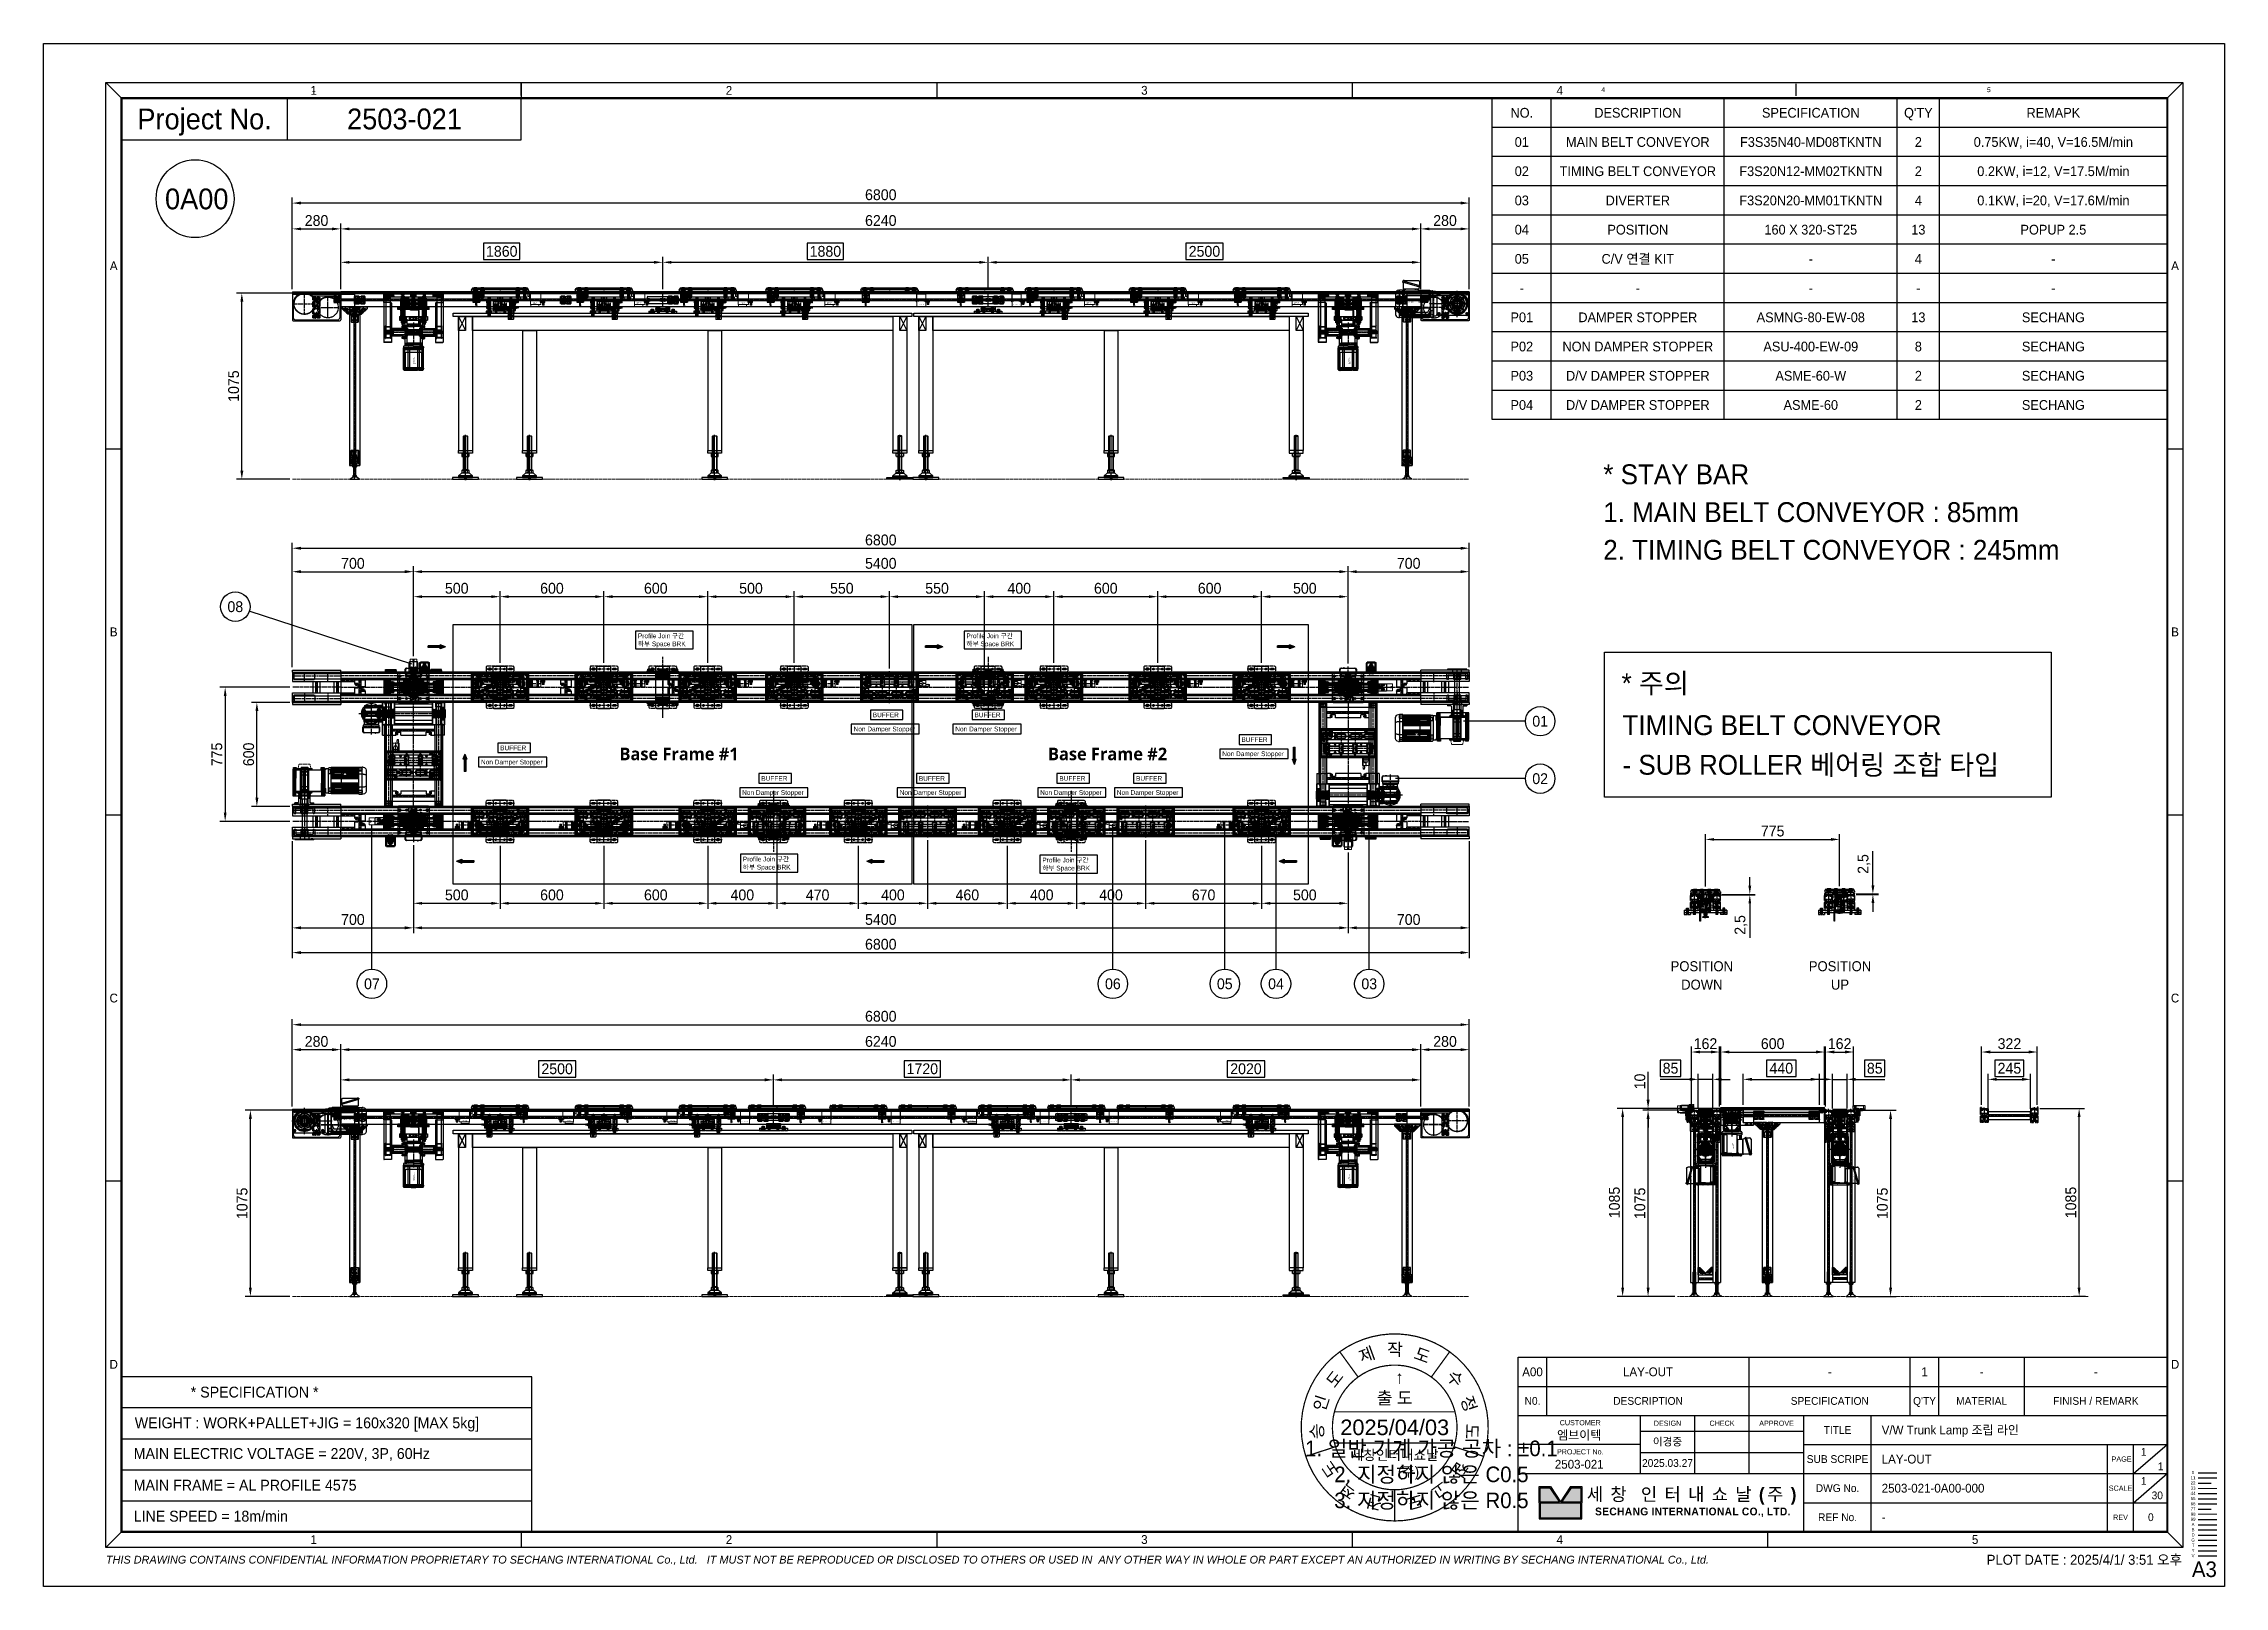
# Model space of a CAD drawing. Header units: inches. Extents: x 0 to 23821, y 0 to 11279.
# Drawn here: x 0 to 12600, y 0 to 8910 of the extents above; entities that cross this region are included whole.
import ezdxf
from ezdxf.enums import TextEntityAlignment as Align

# ---------------------------------------------------------------- set-up
doc = ezdxf.new("R2010")
doc.units = ezdxf.units.IN
doc.header["$LTSCALE"] = 10
doc.header["$MEASUREMENT"] = 0
for name, pattern in [('CENTER', [2, 1.25, -0.25, 0.25, -0.25]), ('DASHED', [0.75, 0.5, -0.25]), ('HIDDEN', [0.375, 0.25, -0.125]), ('PHANTOM', [2.5, 1.25, -0.25, 0.25, -0.25, 0.25, -0.25])]:
    doc.linetypes.add(name, pattern=pattern)
doc.layers.get('Defpoints').update_dxf_attribs({"color": 8})
for name, color, linetype in [('11', 1, 'CENTER'), ('22', 2, 'HIDDEN'), ('44', 4, 'Continuous'), ('55', 5, 'Continuous'), ('66', 6, 'PHANTOM'), ('77', 40, 'HIDDEN'), ('99', 181, 'Continuous'), ('A', 8, 'Continuous'), ('B', 123, 'Continuous'), ('BOM-T', 4, 'Continuous'), ('D', 3, 'Continuous'), ('G', 231, 'Continuous'), ('P', 142, 'Continuous'), ('T', 3, 'Continuous'), ('V', 1, 'Continuous'), ('Y', 60, 'Continuous')]:
    doc.layers.add(name, color=color, linetype=linetype)
doc.layers.add('33', color=3, linetype='PHANTOM', lineweight=9)
doc.layers.add('88', color=35, linetype='Continuous', lineweight=5)
doc.styles.add('H', font='romans.shx', dxfattribs={"bigfont": 'whgtxt.shx'})
doc.styles.add('MtXpl__', font='malgunbd.ttf')
doc.styles.add('SCI', font='')
doc.styles.get("Standard").update_dxf_attribs({"font": 'arial.ttf'})
doc.styles.get('SCI').set_extended_font_data('Gulim')
doc.dimstyles.new('SCH', dxfattribs={"dimtxt": 2.5, "dimasz": 2, "dimexe": 1.25, "dimexo": 0.625, "dimtad": 1, "dimdec": 8, "dimtxsty": 'SCI', "dimcen": 2.5, "dimclrd": 4, "dimclre": 4, "dimclrt": 7, "dimadec": 8, "dimazin": 2, "dimtfac": 1, "dimtdec": 8, "dimtmove": 0, "dimatfit": 3, "dimfxl": 1, "dimarcsym": 0})
doc.dimstyles.new('ST', dxfattribs={"dimscale": 25, "dimtxt": 2.5, "dimasz": 2, "dimexe": 1.25, "dimexo": 0.625, "dimgap": -0.625, "dimtad": 1, "dimdec": 8, "dimtxsty": 'SCI', "dimcen": 1, "dimclrd": 256, "dimclre": 256, "dimclrt": 2, "dimadec": 8, "dimazin": 2, "dimtfac": 1, "dimtdec": 8, "dimtmove": 0, "dimatfit": 3, "dimfxl": 1, "dimarcsym": 0})
pattern_1 = [(45, (0, 0), (-0.224506, 0.224506), [])]

# ---------------------------------------------------------------- blocks, each defined once
blk = doc.blocks.new('A$C82e70aa9')
h = blk.add_hatch(color=5)
h.dxf.hatch_style = 1
h.paths.add_polyline_path([(290.08, -278.01), (288.21, -278.01), (288.21, -280.8), (291.94, -280.8)])
h.paths.add_polyline_path([(296.06, -278.01), (294.19, -278.01), (292.33, -280.8), (296.06, -280.8)])
h.paths.add_polyline_path([(296.06, -281), (288.21, -281), (288.21, -283.79), (296.06, -283.79)])
at = {"color": 2}
for p, q in [((12, -7.5), (15, -10.5)), ((92, -7.5), (92, -10.5)), ((92, -10), (92, -7.5)), ((172, -7.5), (172, -10.5)), ((252, -7.5), (252, -10.5)), ((412, -7.5), (409, -10.5)), ((15, -286.5), (12, -289.5)), ((92, -286.5), (92, -289.5)), ((172, -286.5), (172, -289.5)), ((252, -286.5), (252, -289.5)), ((332, -286.5), (332, -289.5)), ((409, -286.5), (412, -289.5))]:
    blk.add_line(p, q, dxfattribs=at)
at = {"color": 40}
for p, q in [((47, -18.5), (47, -10.5)), ((92, -18.5), (92, -10.5))]:
    blk.add_line(p, q, dxfattribs=at)
at = {"color": 3}
blk.add_line((304, -10.5), (409, -10.5), dxfattribs=at)
for p, q in [((12, -78), (15, -78)), ((409, -78), (412, -78)), ((15, -148.5), (12, -148.5)), ((412, -148.5), (409, -148.5)), ((15, -219), (12, -219)), ((412, -219), (409, -219)), ((284, -252.9), (409, -252.9)), ((284, -286.5), (284, -252.9)), ((409, -252.9), (409, -286.5)), ((284, -258.5), (409, -258.5)), ((284, -264.1), (409, -264.1)), ((307.5, -264.1), (307.5, -275.3)), ((318, -275.3), (318, -264.1)), ((328.5, -275.3), (328.5, -264.1)), ((339, -286.5), (339, -264.1)), ((307.5, -267.1), (339, -267.1)), ((397.5, -286.5), (397.5, -269.7)), ((402.5, -275.3), (409, -269.7)), ((402.5, -286.5), (402.5, -269.7)), ((284, -275.3), (409, -275.3)), ((402.5, -280.9), (409, -275.3)), ((414.97, -275.13), (418.57, -275.13)), ((288, -280.9), (288, -277.8)), ((288, -277.8), (290.19, -277.8)), ((288, -280.9), (288, -284)), ((288.21, -280.8), (288.21, -278.01)), ((288.21, -278.01), (290.08, -278.01)), ((291.94, -280.8), (288.21, -280.8)), ((296.06, -281), (288.21, -281)), ((288.21, -281), (288.21, -283.79)), ((290.08, -278.01), (291.94, -280.8)), ((290.19, -277.8), (292.13, -280.71)), ((294.08, -277.8), (292.13, -280.71)), ((294.19, -278.01), (292.33, -280.8)), ((296.06, -280.8), (292.33, -280.8)), ((294.08, -277.8), (296.27, -277.8)), ((294.19, -278.01), (296.06, -278.01)), ((296.06, -278.01), (296.06, -280.8)), ((296.06, -283.79), (296.06, -281)), ((296.27, -277.8), (296.27, -280.9)), ((296.27, -284), (296.27, -280.9)), ((288, -284), (296.27, -284)), ((288.21, -283.79), (296.06, -283.79)), ((284, -286.5), (409, -286.5))]:
    blk.add_line(p, q)
at = {"color": 1}
blk.add_lwpolyline([(0, 0), (420, 0), (420, -297), (0, -297)], close=True, dxfattribs=at)
at = {"color": 2}
blk.add_lwpolyline([(12, -7.5), (412, -7.5), (412, -289.5), (12, -289.5)], close=True, dxfattribs=at)
at = {"const_width": 0.4}
blk.add_lwpolyline([(15, -10.5), (409, -10.5), (409, -286.5), (15, -286.5)], close=True, dxfattribs=at)
at = {"color": 40}
blk.add_lwpolyline([(15, -18.5), (92, -18.5)], dxfattribs=at)
blk.add_circle((29.18, -29.85), 7.5)
at = {"layer": '11'}
blk.add_line((414.97, -276.13), (418.57, -276.13), dxfattribs=at)
at = {"layer": '22'}
blk.add_line((414.97, -277.13), (418.57, -277.13), dxfattribs=at)
at = {"layer": '33'}
blk.add_line((414.97, -278.13), (418.57, -278.13), dxfattribs=at)
at = {"layer": '44'}
blk.add_line((414.97, -279.13), (418.57, -279.13), dxfattribs=at)
at = {"layer": '55'}
blk.add_line((414.97, -280.13), (418.57, -280.13), dxfattribs=at)
at = {"layer": '66'}
blk.add_line((414.97, -281.13), (418.57, -281.13), dxfattribs=at)
at = {"layer": '77'}
blk.add_line((414.97, -282.13), (418.57, -282.13), dxfattribs=at)
at = {"layer": '88'}
blk.add_line((414.97, -283.13), (418.57, -283.13), dxfattribs=at)
at = {"layer": '99'}
blk.add_line((414.97, -284.13), (418.57, -284.13), dxfattribs=at)
at = {"layer": 'A'}
blk.add_line((414.97, -285.13), (418.57, -285.13), dxfattribs=at)
at = {"layer": 'B'}
blk.add_line((414.97, -286.13), (418.57, -286.13), dxfattribs=at)
at = {"layer": 'D'}
for p, q in [((289.5, -258.5), (289.5, -252.9)), ((328.5, -258.5), (328.5, -252.9)), ((359.5, -258.5), (359.5, -252.9)), ((365, -258.5), (365, -252.9)), ((381.5, -258.5), (381.5, -252.9)), ((289.5, -264.1), (289.5, -258.5)), ((328.5, -264.1), (328.5, -258.5)), ((359.5, -264.1), (359.5, -258.5)), ((365, -264.1), (365, -258.5)), ((381.5, -264.1), (381.5, -258.5)), ((352, -286.5), (352, -264.1)), ((307.5, -269.7), (284, -269.7)), ((307.5, -271.2), (339, -271.2)), ((339, -269.7), (409, -269.7)), ((339, -280.9), (409, -280.9)), ((414.97, -287.13), (418.57, -287.13))]:
    blk.add_line(p, q, dxfattribs=at)
at = {"layer": 'G'}
blk.add_line((414.97, -288.13), (418.57, -288.13), dxfattribs=at)
at = {"layer": 'T'}
blk.add_line((414.97, -289.13), (418.57, -289.13), dxfattribs=at)
at = {"layer": 'V'}
blk.add_line((414.97, -291.13), (418.57, -291.13), dxfattribs=at)
at = {"layer": 'Y'}
blk.add_line((414.97, -290.13), (418.57, -290.13), dxfattribs=at)
at = {"color": 2, "style": 'SCI'}
blk.add_text('1', height=1, dxfattribs=at).set_placement((52, -8.75), align=Align.MIDDLE_CENTER)
at = {"style": 'SCI'}
for s, height, p in [('Project No.', 4, (31, -14.5)), ('N0.', 1.5, (286.75, -261.3)), ('DESCRIPTION', 1.5, (309, -261.3)), ('SPECIFICATION', 1.5, (344, -261.3)), ("Q'TY", 1.5, (362.25, -261.3)), ('MATERIAL', 1.5, (373.25, -261.3)), ('FINISH / REMARK', 1.5, (395.25, -261.3)), ('이경중', 1.5, (312.75, -269.15)), ('0', 0.6, (413.97, -275.09))]:
    blk.add_text(s, height=height, dxfattribs=at).set_placement(p, align=Align.MIDDLE_CENTER)
at = {"linetype": 'Continuous', "style": 'SCI'}
blk.add_text('PLOT DATE : 2025/4/1/ 3:51 오후', height=1.92, dxfattribs=at).set_placement((411.86, -292.84), align=Align.RIGHT)
at = {"color": 2, "style": 'SCI'}
blk.add_text('A3', height=3, dxfattribs=at).set_placement((418.55, -296.11), align=Align.BOTTOM_RIGHT)
at = {"color": 2, "attachment_point": 5, "style": 'SCI'}
for s, insert, char_height, width in [('1', (52, -9), 1.7, 80), ('2', (132, -9), 1.7, 80), ('3', (212, -9), 1.7, 80), ('4', (292, -9), 1.7, 80), ('A', (13.5, -42.75), 1.7, 3), ('A', (410.5, -42.75), 1.7, 3), ('B', (13.5, -113.25), 1.7, 3), ('B', (410.5, -113.25), 1.7, 3), ('C', (13.5, -183.75), 1.7, 3), ('C', (410.5, -183.75), 1.7, 3), ('D', (13.5, -254.25), 1.7, 3), ('D', (410.5, -254.25), 1.7, 3), ('1. 일반 기계 가공 공차 : ±0.1\\P2. 지정하지 않은 C0.5\\P3. 지정하지 않은 R0.5', (267.28, -275.6), 3, 83.5818), ('1', (52, -288), 1.7, 80), ('2', (132, -288), 1.7, 80), ('3', (212, -288), 1.7, 80), ('4', (292, -288), 1.7, 80), ('5', (372, -288), 1.7, 80)]:
    blk.add_mtext(s, dxfattribs=dict(at, insert=insert, char_height=char_height, width=width))
at = {"style": 'SCI'}
for s, insert, char_height, width, attachment_point in [(' CUSTOMER', (295.75, -265.5), 1, 23.5, 5), ('DESIGN', (312.75, -265.6), 1, 10.5, 5), ('CHECK', (323.25, -265.6), 1, 10.5, 5), ('APPROVE', (333.75, -265.6), 1, 10.5, 5), ('TITLE', (345.5, -266.9), 1.5, 13, 5), (' PROJECT No.', (295.75, -271.1), 1, 23.5, 5), ('SUB SCRIPE', (345.5, -272.5), 1.5, 13, 5), (' PAGE', (400, -272.5), 1, 5, 5), ('\\pi1.42726;1', (402.5, -271.1), 1.5, 3.25, 4), ('\\pi1.42726;1', (402.5, -276.7), 1.5, 3.25, 4), ('\\pi1.42726;1', (405.75, -273.9), 1.5, 3.25, 4), ('{\\fGulim|b1|i0|c129|p50;\\T1.45;세창 인터내쇼날(주)}', (317.63, -279.65), 2.5, 38.7333, 5), ('DWG No.', (345.5, -278.1), 1.5, 13, 5), ('SCALE', (400, -278.1), 1, 5, 5), ('{\\fGulim|b1|i0|c129|p50;\\T1.05;SECHANG INTERNATIONAL CO., LTD.}', (317.63, -282.75), 1.5, 38.7333, 5), ('REF No.', (345.5, -283.7), 1.5, 13, 5), ('REV', (400, -283.7), 1, 5, 5)]:
    blk.add_mtext(s, dxfattribs=dict(at, insert=insert, char_height=char_height, width=width, attachment_point=attachment_point))
at = {"color": 3, "insert": (12, -292), "char_height": 1.5, "width": 400.0238, "attachment_point": 4, "style": 'SCI'}
blk.add_mtext('{\\fArial|b0|i1|c0|p34;THIS DRAWING CONTAINS CONFIDENTIAL INFORMATION PROPRIETARY TO SECHANG INTERNATIONAL Co., Ltd.   IT MUST NOT BE REPRODUCED OR DISCLOSED TO OTHERS OR USED IN  ANY OTHER WAY IN WHOLE OR PART EXCEPT AN AUTHORIZED IN WRITING BY SECHANG INTERNATIONAL Co., Ltd.  }', dxfattribs=at)
at = {"layer": '11', "style": 'SCI'}
blk.add_text('11', height=0.6, dxfattribs=at).set_placement((413.97, -276.09), align=Align.MIDDLE_CENTER)
at = {"layer": '22', "style": 'SCI'}
blk.add_text('22', height=0.6, dxfattribs=at).set_placement((413.97, -277.09), align=Align.MIDDLE_CENTER)
at = {"layer": '33', "style": 'SCI'}
blk.add_text('33', height=0.6, dxfattribs=at).set_placement((413.97, -278.09), align=Align.MIDDLE_CENTER)
at = {"layer": '44', "style": 'SCI'}
blk.add_text('44', height=0.6, dxfattribs=at).set_placement((413.97, -279.09), align=Align.MIDDLE_CENTER)
at = {"layer": '55', "style": 'SCI'}
blk.add_text('55', height=0.6, dxfattribs=at).set_placement((413.97, -280.09), align=Align.MIDDLE_CENTER)
at = {"layer": '66', "style": 'SCI'}
blk.add_text('66', height=0.6, dxfattribs=at).set_placement((413.97, -281.09), align=Align.MIDDLE_CENTER)
at = {"layer": '77', "style": 'SCI'}
blk.add_text('77', height=0.6, dxfattribs=at).set_placement((413.97, -282.09), align=Align.MIDDLE_CENTER)
at = {"layer": '88', "style": 'SCI'}
blk.add_text('88', height=0.6, dxfattribs=at).set_placement((413.97, -283.09), align=Align.MIDDLE_CENTER)
at = {"layer": '99', "style": 'SCI'}
blk.add_text('99', height=0.6, dxfattribs=at).set_placement((413.97, -284.09), align=Align.MIDDLE_CENTER)
at = {"layer": 'A', "style": 'SCI'}
blk.add_text('A', height=0.6, dxfattribs=at).set_placement((413.97, -285.09), align=Align.MIDDLE_CENTER)
at = {"layer": 'B', "style": 'SCI'}
blk.add_text('B', height=0.6, dxfattribs=at).set_placement((413.97, -286.09), align=Align.MIDDLE_CENTER)
at = {"layer": 'D', "style": 'SCI'}
blk.add_text('D', height=0.6, dxfattribs=at).set_placement((413.97, -287.09), align=Align.MIDDLE_CENTER)
at = {"layer": 'G', "style": 'SCI'}
blk.add_text('G', height=0.6, dxfattribs=at).set_placement((413.97, -288.09), align=Align.MIDDLE_CENTER)
at = {"layer": 'T', "style": 'SCI'}
blk.add_text('T', height=0.6, dxfattribs=at).set_placement((413.97, -289.09), align=Align.MIDDLE_CENTER)
at = {"layer": 'V', "style": 'SCI'}
blk.add_text('V', height=0.6, dxfattribs=at).set_placement((413.97, -291.09), align=Align.MIDDLE_CENTER)
at = {"layer": 'Y', "style": 'SCI'}
blk.add_text('Y', height=0.6, dxfattribs=at).set_placement((413.97, -290.09), align=Align.MIDDLE_CENTER)
blk = doc.blocks.new('A$Cfcabff0c')
at = {"color": 1, "true_color": 0xff0001, "const_width": 0.2}
for points in [[(8.82, 12.14), (5.88, 8.09, 0.32492), (-5.88, 8.09), (-8.82, 12.14, -0.32492)], [(-8.82, 12.14), (-5.88, 8.09, 0.32492), (-9.51, -3.09), (-14.27, -4.64, -0.32492)], [(14.27, -4.64), (9.51, -3.09, 0.32492), (5.88, 8.09), (8.82, 12.14, -0.32492)], [(-14.27, -4.64), (-9.51, -3.09, 0.32492), (0, -10), (0, -15, -0.32492)], [(0, -15), (0, -10, 0.32492), (9.51, -3.09), (14.27, -4.64, -0.32492)]]:
    blk.add_lwpolyline(points, format="xyb", close=True, dxfattribs=at)
blk = doc.blocks.new('A$C6467c58f')
blk.add_blockref('A$Cfcabff0c', (0, 0))
at = {"char_height": 2, "width": 4.1233, "attachment_point": 5, "style": 'SCI'}
for s, insert, rotation in [('제', (-4.43, 11.58), 20), ('도', (4.43, 11.58), 340), ('도', (-9.65, 7.79), 52), ('수', (9.65, 7.79), 308), ('인', (-11.76, 3.89), 72), ('정', (11.8, 3.77), 288), ('승', (-12.39, -0.63), 92), ('도', (12.39, -0.63), 268), ('도', (-10.39, -6.77), 124), ('참', (10.39, -6.77), 236), ('적', (-7.33, -9.98), 144), ('고', (7.23, -10.06), 216), ('견', (-3.23, -11.98), 164), ('도', (3.23, -11.98), 196)]:
    blk.add_mtext(s, dxfattribs=dict(at, insert=insert, rotation=rotation))
at = {"insert": (0.06, 12.39), "char_height": 2, "width": 4.1233, "attachment_point": 5, "style": 'SCI'}
blk.add_mtext('작', dxfattribs=at)
blk = doc.blocks.new('A$C919add15')
at = {"color": 1, "true_color": 0xff0001, "const_width": 0.2}
for points in [[(-9.68, 5), (9.68, 5)], [(-9.68, 0), (9.68, 0)]]:
    blk.add_lwpolyline(points, dxfattribs=at)
at = {"attachment_point": 5, "style": 'SCI'}
for s, insert, char_height, width in [('{\\fGulim|b0|i0|c129|p50;\\W2.10557; }↑\\P출 도', (0, 8.8), 2, 11.7557), ('세창인터내쇼날\\P{\\fGulim|b0|i0|c129|p50;\\W7.60704; }(주)', (0, -3.5), 1.6, 19.3649)]:
    blk.add_mtext(s, dxfattribs=dict(at, insert=insert, char_height=char_height, width=width))
blk = doc.blocks.new('A$C24f58618')
for p, q in [((60, 85), (0, 85)), ((0, 85), (0, 45)), ((0, 45), (18, 45)), ((0, 21), (2, 23)), ((0, 20), (0, 21)), ((18, 21), (0, 21)), ((0, 20), (18, 20)), ((0, 20), (0, 0)), ((18, 20), (0, 20)), ((60, 0), (0, 0)), ((2, 27), (2, 23)), ((4, 28), (14, 28)), ((5, 30), (6, 31)), ((5, 28), (5, 30)), ((5, 30), (13, 30)), ((6, 31), (12, 31)), ((6, 23), (6, 27)), ((12, 31), (13, 30)), ((12, 23), (12, 27)), ((13, 30), (13, 28)), ((16, 23), (16, 27)), ((16, 23), (18, 21)), ((18, 45), (18, 20)), ((18, 21), (18, 20)), ((42, 65), (42, 40)), ((60, 65), (42, 65)), ((42, 64), (42, 65)), ((42, 65), (60, 65)), ((44, 62), (42, 64)), ((42, 64), (60, 64)), ((60, 40), (42, 40)), ((44, 62), (44, 58)), ((56, 57), (46, 57)), ((47, 55), (47, 57)), ((48, 54), (47, 55)), ((55, 55), (47, 55)), ((48, 62), (48, 58)), ((54, 54), (48, 54)), ((54, 62), (54, 58)), ((55, 55), (54, 54)), ((55, 57), (55, 55)), ((60, 64), (58, 62)), ((58, 58), (58, 62)), ((60, 85), (60, 65)), ((60, 65), (60, 64)), ((60, 40), (60, 0))]:
    blk.add_line(p, q)
for centre, radius, start, end in [((4, 25), 3.07, 55.6158, 124.3842), ((4, 21), 3.07, 55.6158, 124.3842), ((9, 17), 11.5, 72.412, 107.588), ((9, 12), 11.5, 72.412, 107.588), ((14, 25), 3.07, 55.6158, 124.3842), ((14, 21), 3.07, 55.6158, 124.3842), ((46, 64), 3.07, 235.6158, 304.3842), ((46, 60), 3.07, 235.6158, 304.3842), ((51, 73), 11.5, 252.412, 287.588), ((51, 68), 11.5, 252.412, 287.588), ((56, 64), 3.07, 235.6158, 304.3842), ((56, 60), 3.07, 235.6158, 304.3842)]:
    blk.add_arc(centre, radius, start, end)
at = {"layer": '11'}
blk.add_line((30, 85), (30, 0), dxfattribs=at)
at = {"layer": 'A'}
for p, q in [((25, 85), (25, 0)), ((35, 85), (35, 0))]:
    blk.add_line(p, q, dxfattribs=at)
at = {"layer": 'T'}
for p, q in [((6, 28), (6, 31)), ((12, 28), (12, 31)), ((48, 57), (48, 54)), ((54, 57), (54, 54))]:
    blk.add_line(p, q, dxfattribs=at)
blk = doc.blocks.new('A$C0464e603')
for p, q in [((0, 0), (0, 12)), ((0, 12), (280, 12)), ((0, 0), (280, 0)), ((280, 0), (280, 12))]:
    blk.add_line(p, q)
blk = doc.blocks.new('A$Ca098c5d6')
for p, q in [((0, 55), (0, 0)), ((0, 55), (280, 55)), ((0, 16.5), (280, 16.5)), ((0, 0), (280, 0)), ((280, 55), (280, 0))]:
    blk.add_line(p, q)
at = {"layer": '11'}
blk.add_line((-1, 32.5), (280, 32.5), dxfattribs=at)
at = {"layer": 'G'}
for p, q in [((0, 51.5), (10, 48.5)), ((10, 48.5), (280, 48.5))]:
    blk.add_line(p, q, dxfattribs=at)
blk = doc.blocks.new('A$C023af686')
for p, q in [((0, 55), (0, 0)), ((0, 55), (280, 55)), ((0, 0), (360, 0)), ((280, 55), (280, 10)), ((280, 10), (360, 10)), ((360, 10), (360, 0))]:
    blk.add_line(p, q)
at = {"layer": '11'}
for p, q in [((70, -2.5), (70, 53.5)), ((205, -2.5), (205, 53.5)), ((295, 12.5), (295, -2.5)), ((320, 12.5), (320, -2.5)), ((345, 12.5), (345, -2.5))]:
    blk.add_line(p, q, dxfattribs=at)
at = {"layer": '22'}
for p, q in [((290.5, 0), (290.5, 10)), ((299.5, 10), (299.5, 0)), ((315.5, 0), (315.5, 10)), ((324.5, 10), (324.5, 0)), ((340.5, 0), (340.5, 10)), ((349.5, 10), (349.5, 0))]:
    blk.add_line(p, q, dxfattribs=at)
blk = doc.blocks.new('A$C2c2a94d6')
for p, q in [((0, 40), (117, 40)), ((0, 0), (117, 0))]:
    blk.add_line(p, q)
for centre, start, end in [((159, 20), 172.8462, 187.1538), ((-42, 20), 352.8462, 7.1538)]:
    blk.add_arc(centre, 161, start, end)
blk = doc.blocks.new('A$Cfdff17e3')
for p, q in [((0, 0), (271.7, 0)), ((0, -30), (0, 0)), ((1.7, -30), (1.7, 0)), ((0, -30), (271.7, -30))]:
    blk.add_line(p, q)
blk = doc.blocks.new('A$C9183011d')
for name, p in [('A$Ca098c5d6', (0, 0)), ('A$C0464e603', (0, 55)), ('A$C023af686', (0, 0))]:
    blk.add_blockref(name, p)
at = {"layer": '22'}
blk.add_blockref('A$C2c2a94d6', (11, 12), dxfattribs=at)
at = {"layer": 'B'}
blk.add_blockref('A$Cfdff17e3', (8, 47), dxfattribs=at)
blk = doc.blocks.new('A$Cb9db6db7')
for p, q in [((118.75, -67), (118.75, -132)), ((158.75, -67), (158.75, -132)), ((239.95, -67), (239.95, -132)), ((279.95, -67), (279.95, -132))]:
    blk.add_line(p, q)
at = {"layer": '11'}
for p, q in [((279.95, -99.5), (0, -99.5)), ((138.75, -67), (138.75, -132)), ((259.95, -67), (259.95, -132))]:
    blk.add_line(p, q, dxfattribs=at)
at = {"layer": 'A'}
for p, q in [((134.6, -67), (134.6, -132)), ((142.9, -67), (142.9, -132)), ((255.8, -67), (255.8, -132)), ((264.1, -67), (264.1, -132))]:
    blk.add_line(p, q, dxfattribs=at)
blk.add_blockref('A$C9183011d', (0, -67))
at = {"xscale": -1, "rotation": 180}
blk.add_blockref('A$C9183011d', (0, -132), dxfattribs=at)
blk = doc.blocks.new('A$C1a2782bd')
for p, q in [((-56.5, -3), (-56.5, 0)), ((56.5, 0), (-56.5, 0)), ((56.5, -3), (56.5, 0)), ((56.5, -3), (-56.5, -3)), ((-55, -5.5), (-56.5, -3)), ((55, -5.5), (-55, -5.5)), ((56.5, -3), (55, -5.5))]:
    blk.add_line(p, q)
at = {"layer": '11'}
for p, q in [((-44, -6.5), (-44, 1)), ((0, -6.5), (0, 1)), ((44, -6.5), (44, 1))]:
    blk.add_line(p, q, dxfattribs=at)
at = {"layer": '22'}
for p, q in [((-52.9, -5.5), (-48.5, -1.1)), ((-48.5, -1.1), (-48.5, 0)), ((-48.5, -1.1), (-39.5, -1.1)), ((-39.5, -1.1), (-39.5, 0)), ((-39.5, -1.1), (-35.1, -5.5)), ((39.5, -1.1), (35.1, -5.5)), ((39.5, -1.1), (39.5, 0)), ((48.5, -1.1), (39.5, -1.1)), ((48.5, -1.1), (48.5, 0)), ((52.9, -5.5), (48.5, -1.1))]:
    blk.add_line(p, q, dxfattribs=at)
blk = doc.blocks.new('A$C55ba55ea')
for p, q in [((0, -12), (0, 0)), ((0, 0), (280, 0)), ((280, -12), (280, 0)), ((0, -12), (280, -12))]:
    blk.add_line(p, q)
at = {"layer": '11'}
blk.add_line((70, -13), (70, 1), dxfattribs=at)
at = {"layer": '22'}
for p, q in [((45, -12), (45, 0)), ((95, -12), (95, 0))]:
    blk.add_line(p, q, dxfattribs=at)
blk = doc.blocks.new('A$C3d7f27bb')
for p, q in [((0, 0), (117, 0)), ((38, -5), (38, 0)), ((80, -5), (80, 0)), ((0, -40), (9, -40)), ((9, -10), (38, -10)), ((9, -40), (9, -10)), ((38, -5), (80, -5)), ((38, -40), (38, -10)), ((38, -40), (79, -40)), ((41, -40), (41, -5)), ((45, -40), (45, -5)), ((73, -40), (73, -5)), ((79, -10), (109, -10)), ((79, -40), (79, -10)), ((109, -40), (109, -10)), ((109, -40), (117, -40))]:
    blk.add_line(p, q)
for centre, start, end in [((159, -20), 172.8462, 187.1538), ((-42, -20), 352.8462, 7.1538)]:
    blk.add_arc(centre, 161, start, end)
at = {"layer": '11'}
blk.add_line((59, -40), (59, 0), dxfattribs=at)
blk = doc.blocks.new('A$C15fd2ed9')
for name, p in [('A$C55ba55ea', (0, 0)), ('A$Ca098c5d6', (0, -67)), ('A$C023af686', (0, -67))]:
    blk.add_blockref(name, p)
at = {"layer": '22'}
blk.add_blockref('A$C3d7f27bb', (11, -14), dxfattribs=at)
at = {"layer": 'B'}
blk.add_blockref('A$Cfdff17e3', (8, -20), dxfattribs=at)
blk = doc.blocks.new('A$C37af05f4')
for p, q in [((-8, 11), (-8, -11)), ((0, 11), (0, -11))]:
    blk.add_line(p, q)
for centre, start, end in [((-4, 11), 0, 180), ((-4, -11), 180, 0)]:
    blk.add_arc(centre, 4, start, end)
at = {"layer": '11'}
for p, q in [((1, 11), (-9, 11)), ((-4, 16), (-4, -16)), ((1, -11), (-9, -11))]:
    blk.add_line(p, q, dxfattribs=at)
blk = doc.blocks.new('A$Cb26480e8')
for p, q in [((18, 2), (-16, 2)), ((-16, 2), (-16, 0)), ((-16, 0), (18, 0)), ((-13, 0), (-13, 2)), ((13, 0), (13, 2)), ((18, 0), (18, 2))]:
    blk.add_line(p, q)
at = {"layer": '11'}
blk.add_line((0, -1), (0, 3), dxfattribs=at)
at = {"layer": 'BOM-T', "color": 4, "style": 'SCI'}
blk.add_text('S28', height=0.6, dxfattribs=at).set_placement((-16, 1), align=Align.MIDDLE_LEFT)
blk = doc.blocks.new('A$Cea925d9a')
for p, q in [((-20, -6), (-20, 0)), ((20, 0), (-20, 0)), ((20, -6), (20, 0)), ((20, -6), (-20, -6)), ((-20, -6), (-20, -6)), ((20, -6), (20, -6))]:
    blk.add_line(p, q)
at = {"layer": '11'}
blk.add_line((0, -9), (0, 3), dxfattribs=at)
at = {"layer": '22'}
for p, q in [((-4, -2), (-4, 0)), ((4, -2), (4, 0)), ((-9, -6), (-4, -2)), ((4, -2), (-4, -2)), ((9, -6), (4, -2))]:
    blk.add_line(p, q, dxfattribs=at)
blk = doc.blocks.new('A$C26cd929c')
blk.add_lwpolyline([(0, 50, 1), (-10, 50), (-10, -50, 1), (0, -50)], format="xyb", close=True)
at = {"layer": '11'}
for p, q in [((-11, 50), (1, 50)), ((-5, 56), (-5, -56)), ((-11, -50), (1, -50))]:
    blk.add_line(p, q, dxfattribs=at)
blk = doc.blocks.new('A$C9cea946e')
blk.add_lwpolyline([(0, 11, 1), (-8, 11), (-8, -11, 1), (0, -11)], format="xyb", close=True)
at = {"layer": '11'}
for p, q in [((-9, 11), (1, 11)), ((-4, 16), (-4, -16)), ((-9, -11), (1, -11))]:
    blk.add_line(p, q, dxfattribs=at)
blk = doc.blocks.new('A$C5399366c')
for p, q in [((18, 2), (-16, 2)), ((-16, 2), (-16, 0)), ((-16, 0), (18, 0)), ((-13, 0), (-13, 2)), ((13, 0), (13, 2)), ((18, 0), (18, 2))]:
    blk.add_line(p, q)
at = {"layer": '11'}
blk.add_line((0, -1), (0, 3), dxfattribs=at)
at = {"layer": 'BOM-T', "color": 4}
blk.add_text('S28', height=0.6, dxfattribs=at).set_placement((-15, 1), align=Align.MIDDLE_LEFT)
blk = doc.blocks.new('A$C599a7360')
for p, q in [((-17, 2), (-18, 1)), ((-18, 1), (-18, -174)), ((17, 1), (-18, 1)), ((16, 2), (-17, 2)), ((17, 1), (16, 2)), ((17, 1), (17, -174)), ((-5, -18), (-5, -119)), ((5, -119), (5, -18)), ((17, -174), (-18, -174)), ((-14, -177), (-14, -223)), ((-14, -225), (-14, -384)), ((-13, -223), (-13, -225)), ((13, -223), (-13, -223)), ((13, -225), (-13, -225)), ((-4, -231), (-4, -254)), ((4, -231), (4, -254)), ((13, -223), (13, -225)), ((14, -225), (13, -225)), ((14, -177), (14, -223)), ((14, -225), (14, -384)), ((-4, -355), (-4, -379)), ((4, -355), (4, -379)), ((14, -384), (-14, -384)), ((-13, -384), (-14, -384)), ((13, -384), (-13, -384)), ((13, -384), (14, -384))]:
    blk.add_line(p, q)
for points in [[(-14, -223), (-13, -223), (-13, -225), (-14, -225)], [(13, -225), (13, -223), (14, -223)]]:
    blk.add_lwpolyline(points)
for centre, radius, start, end in [((0, -18), 5, 0, 180), ((0, -119), 5, 180, 0), ((-17, -177), 3, 0, 90), ((0, -231), 4, 0, 180), ((17, -177), 3, 90, 180), ((0, -254), 4, 180, 0), ((0, -355), 4, 0, 180), ((0, -379), 4, 180, 0)]:
    blk.add_arc(centre, radius, start, end)
at = {"layer": '11'}
for p, q in [((0, 7), (0, -386)), ((-7, -18), (7, -18)), ((-7, -119), (7, -119)), ((6, -231), (-6, -231)), ((6, -254), (-6, -254)), ((6, -355), (-6, -355)), ((6, -379), (-6, -379))]:
    blk.add_line(p, q, dxfattribs=at)
at = {"layer": '22'}
for p, q in [((-4, 2), (-3, 1)), ((3, 1), (-3, 1)), ((-3, -21), (-3, 1)), ((3, 1), (4, 2)), ((3, 1), (3, -21)), ((3, -21), (-3, -21)), ((0, -23), (-3, -21)), ((3, -21), (0, -23)), ((0, -360), (-3, -362)), ((3, -362), (-3, -362)), ((-3, -362), (-3, -384)), ((3, -362), (0, -360)), ((3, -384), (3, -362)), ((-4, -384), (-3, -384)), ((3, -384), (-3, -384)), ((3, -384), (4, -384))]:
    blk.add_line(p, q, dxfattribs=at)
at = {"layer": 'T'}
for p, q in [((-4, 2), (-4, -18)), ((4, 2), (4, -18)), ((-4, -18), (-3, -19)), ((4, -18), (-4, -18)), ((4, -18), (3, -19)), ((-4, -364), (-3, -363)), ((4, -364), (-4, -364)), ((-4, -384), (-4, -364)), ((4, -364), (3, -363)), ((4, -384), (4, -364))]:
    blk.add_line(p, q, dxfattribs=at)
blk = doc.blocks.new('A$Cfa839af8')
for p, q in [((-54, 8), (-55, 7)), ((-55, 1), (-55, 7)), ((-55, 1), (-54, 0)), ((-36, 8), (-54, 8)), ((-25, 0), (-54, 0)), ((-48, 0), (-48, 8)), ((-39, 0), (-39, 8)), ((-33, 11), (-33, 52)), ((-33, 52), (33, 52)), ((-30, 35), (-30, 52)), ((-25, 37), (-30, 37)), ((-27, 34), (-30, 35)), ((-25, 35), (-30, 35)), ((-25, 35), (-27, 34)), ((-25, 52), (-25, 35)), ((-25, -3), (-25, 0)), ((-21, -3), (-21, 52)), ((21, -3), (21, 52)), ((25, 35), (25, 52)), ((30, 37), (25, 37)), ((28, 34), (25, 35)), ((30, 35), (25, 35)), ((25, 0), (54, 0)), ((25, -3), (25, 0)), ((30, 35), (28, 34)), ((30, 52), (30, 35)), ((33, 11), (33, 52)), ((36, 8), (54, 8)), ((39, 0), (39, 8)), ((48, 0), (48, 8)), ((54, 8), (55, 7)), ((55, 1), (54, 0)), ((55, 1), (55, 7)), ((0, -3), (-25, -3)), ((0, -3), (25, -3))]:
    blk.add_line(p, q)
for centre, start, end in [((-36, 11), 270, 0), ((36, 11), 180, 270)]:
    blk.add_arc(centre, 3, start, end)
at = {"layer": '11'}
for p, q in [((-44, -3), (-44, 11)), ((-27, 53), (-27, 33)), ((0, 53), (0, -6)), ((28, 53), (28, 33)), ((44, -3), (44, 11))]:
    blk.add_line(p, q, dxfattribs=at)
at = {"layer": 'Defpoints'}
blk.add_line((-25, 0), (25, 0), dxfattribs=at)
at = {"layer": 'T'}
for p, q in [((-30, 37), (-30, 52)), ((-30, 36), (-30, 37)), ((-25, 52), (-25, 37)), ((-25, 37), (-25, 36)), ((25, 37), (25, 52)), ((25, 36), (25, 37)), ((30, 52), (30, 37)), ((30, 37), (30, 36))]:
    blk.add_line(p, q, dxfattribs=at)
blk = doc.blocks.new('A$C02cd81e1')
for p, q in [((-68, 62), (117, 62)), ((-68, -62), (-68, 62)), ((-42, 69), (-24, 69)), ((-42, 68), (-42, 69)), ((-42, 66), (-42, 68)), ((-42, 66), (-42, 66)), ((-42, 64), (-42, 66)), ((-42, 62), (-42, 64)), ((-42, 64), (-42, 64)), ((-24, 71), (24, 71)), ((-24, -71), (-24, 71)), ((-18, 69), (-19, 71)), ((-18, 69), (18, 69)), ((-18, 53), (-18, 69)), ((-18, 51), (-18, 53)), ((-18, 53), (18, 53)), ((-18, 51), (18, 51)), ((-18, 33), (-18, 51)), ((-18, 33), (18, 33)), ((-18, 33), (18, 33)), ((-18, -33), (-18, 33)), ((18, 69), (19, 71)), ((18, 53), (18, 69)), ((18, 51), (18, 53)), ((18, 33), (18, 51)), ((18, -33), (18, 33)), ((21, -71), (21, 71)), ((24, -71), (24, 71)), ((42, 69), (24, 69)), ((42, 68), (42, 69)), ((42, 66), (42, 68)), ((42, 66), (42, 66)), ((42, 64), (42, 66)), ((42, 64), (42, 64)), ((42, 62), (42, 64)), ((117, -62), (117, 62)), ((117, 44), (119, 44)), ((121, 46), (122, 68)), ((125, 71), (139, 71)), ((139, 71), (139, -71)), ((139, 71), (139, 71)), ((139, 71), (139, -71)), ((140, 41), (140, 59)), ((142, 41), (151, 41)), ((154, 75), (143, 75)), ((153, 63), (143, 62)), ((153, 41), (153, 63)), ((154, 75), (154, 75)), ((154, 75), (154, 58)), ((154, 75), (154, 58)), ((154, 75), (154, 58)), ((154, 75), (154, 75)), ((154, 75), (313, 75)), ((154, 60), (154, 60)), ((154, 60), (157, 60)), ((154, 53), (154, -53)), ((154, 53), (154, -53)), ((154, 53), (154, -53)), ((154, 52), (156, 52)), ((154, 52), (154, 52)), ((154, 44), (154, 44)), ((154, 44), (158, 44)), ((157, 60), (155, 60)), ((157, 51), (157, 53)), ((158, 71), (310, 71)), ((158, 68), (165, 68)), ((158, 61), (310, 61)), ((158, 59), (310, 59)), ((158, 53), (158, 53)), ((158, 52), (310, 52)), ((158, 50), (163, 50)), ((158, 40), (310, 40)), ((158, 37), (310, 37)), ((158, 30), (310, 30)), ((158, 27), (310, 27)), ((158, 22), (310, 22)), ((158, 20), (310, 20)), ((158, 15), (310, 15)), ((158, 12), (310, 12)), ((159, 49), (159, 45)), ((161, 58), (314, 58)), ((161, 53), (314, 53)), ((164, 41), (164, 50)), ((171, 51), (165, 51)), ((166, 62), (166, 68)), ((166, 53), (166, 53)), ((167, 69), (170, 69)), ((171, 62), (171, 68)), ((172, 68), (310, 68)), ((172, 41), (172, 50)), ((173, 50), (294, 50)), ((213, -39), (213, 39)), ((305, 48), (222, 48)), ((231, 53), (231, 53)), ((236, 53), (236, 53)), ((295, 41), (295, 50)), ((302, 51), (296, 51)), ((302, 53), (302, 53)), ((303, 41), (303, 50)), ((304, 50), (310, 50)), ((309, 49), (309, 45)), ((310, 58), (310, 58)), ((310, 53), (310, 53)), ((313, 44), (310, 44)), ((313, 60), (311, 60)), ((311, 60), (312, 60)), ((311, 51), (311, 53)), ((313, 52), (312, 52)), ((313, 58), (313, 75)), ((313, 75), (314, 75)), ((313, 60), (314, 60)), ((313, -53), (313, 53)), ((313, 52), (314, 52)), ((313, 44), (314, 44)), ((314, 78), (334, 78)), ((314, 78), (314, -78)), ((314, 75), (314, 58)), ((314, 68), (332, 68)), ((330, 57), (314, 57)), ((314, 56), (332, 56)), ((314, 53), (314, -53)), ((339, 38), (314, 38)), ((315, 39), (315, -39)), ((333, 57), (333, 67)), ((334, 78), (334, -78)), ((339, 78), (334, 78)), ((356, -61), (356, 61)), ((-68, -62), (117, -62)), ((-42, -62), (-42, -64)), ((-42, -64), (-42, -64)), ((-42, -64), (-42, -66)), ((-42, -66), (-42, -66)), ((-42, -66), (-42, -68)), ((-42, -68), (-42, -69)), ((-42, -69), (-24, -69)), ((-24, -71), (24, -71)), ((-18, -69), (-19, -71)), ((-18, -33), (18, -33)), ((-18, -51), (-18, -33)), ((-18, -51), (-18, -53)), ((-18, -51), (18, -51)), ((-18, -69), (-18, -53)), ((-18, -53), (18, -53)), ((-18, -69), (18, -69)), ((18, -51), (18, -33)), ((18, -51), (18, -53)), ((18, -69), (18, -53)), ((18, -69), (19, -71)), ((42, -69), (24, -69)), ((42, -62), (42, -64)), ((42, -64), (42, -64)), ((42, -64), (42, -66)), ((42, -66), (42, -66)), ((42, -66), (42, -68)), ((42, -68), (42, -69)), ((117, -62), (120, -62)), ((122, -63), (122, -68)), ((125, -71), (139, -71)), ((139, -71), (139, -71)), ((140, -41), (140, -59)), ((142, -41), (151, -41)), ((153, -63), (143, -62)), ((154, -75), (143, -75)), ((153, -41), (153, -63)), ((154, -44), (154, -44)), ((154, -44), (158, -44)), ((154, -52), (156, -52)), ((154, -52), (154, -52)), ((154, -58), (154, -75)), ((154, -58), (154, -75)), ((154, -58), (154, -76)), ((154, -60), (154, -60)), ((154, -60), (157, -60)), ((154, -75), (154, -75)), ((154, -75), (154, -75)), ((154, -75), (154, -76)), ((313, -76), (154, -76)), ((157, -60), (155, -60)), ((157, -51), (157, -53)), ((158, -12), (310, -12)), ((158, -15), (310, -15)), ((158, -20), (310, -20)), ((158, -22), (310, -22)), ((158, -27), (310, -27)), ((158, -30), (310, -30)), ((158, -37), (226, -37)), ((158, -40), (226, -40)), ((158, -50), (163, -50)), ((158, -52), (310, -52)), ((158, -53), (158, -53)), ((158, -59), (310, -59)), ((158, -61), (310, -61)), ((158, -68), (165, -68)), ((158, -71), (310, -71)), ((159, -49), (159, -45)), ((161, -53), (314, -53)), ((161, -58), (314, -58)), ((164, -41), (164, -50)), ((171, -51), (165, -51)), ((166, -53), (166, -53)), ((166, -62), (166, -69)), ((170, -70), (167, -70)), ((171, -62), (171, -69)), ((172, -41), (172, -50)), ((172, -68), (310, -68)), ((173, -50), (294, -50)), ((222, -48), (305, -48)), ((231, -53), (231, -53)), ((236, -53), (236, -53)), ((242, -37), (310, -37)), ((242, -40), (310, -40)), ((295, -41), (295, -50)), ((302, -51), (296, -51)), ((302, -53), (302, -53)), ((303, -41), (303, -50)), ((304, -50), (310, -50)), ((309, -49), (309, -45)), ((313, -44), (310, -44)), ((310, -53), (310, -53)), ((310, -58), (310, -58)), ((311, -51), (311, -53)), ((313, -60), (311, -60)), ((311, -60), (312, -60)), ((313, -52), (312, -52)), ((313, -44), (314, -44)), ((313, -52), (314, -52)), ((313, -76), (313, -58)), ((313, -60), (314, -60)), ((313, -76), (314, -75)), ((339, -38), (314, -38)), ((314, -56), (332, -56)), ((330, -57), (314, -57)), ((314, -58), (314, -75)), ((314, -68), (332, -68)), ((314, -78), (334, -78)), ((333, -57), (333, -67)), ((339, -78), (334, -78))]:
    blk.add_line(p, q)
for centre, radius, start, end in [((119, 46), 2, 270, 358.5), ((125, 68), 3, 90, 178.5), ((137, 73), 3, 315, 345.0274), ((143, 72), 3, 91.5, 165.0274), ((143, 59), 3, 91.5, 180), ((156, 51), 1, 356.756, 90), ((158, 69), 1.25, 90, 270), ((157, 61), 1, 270, 310.9261), ((158, 60), 1.25, 90, 270), ((157, 58), 1, 4.5146, 56.251), ((157, 53), 1, 303.749, 0), ((158, 51), 1.25, 90, 270), ((158, 39), 1.25, 90, 270), ((158, 29), 1.25, 90, 270), ((158, 21), 1.25, 90, 270), ((158, 14), 1.25, 90, 270), ((158, 45), 1, 270, 0), ((160, 49), 1, 90, 180), ((163, 49), 1, 0, 90), ((163, 41), 1, 270, 0), ((165, 50), 1, 90, 180), ((165, 67), 1, 0, 90), ((165, 62), 1, 270, 0), ((167, 68), 1, 90, 180), ((167, 58), 1, 90, 170.9096), ((167, 53), 1, 180, 270), ((170, 68), 1, 0, 90), ((172, 67), 1, 90, 180), ((172, 62), 1, 180, 270), ((171, 50), 1, 0, 90), ((173, 49), 1, 90, 180), ((173, 41), 1, 180, 270), ((230, 58), 1, 9.0902, 90), ((230, 53), 1, 270, 360), ((237, 58), 1, 90, 170.9098), ((237, 53), 1, 180, 270), ((294, 49), 1, 0, 90), ((294, 41), 1, 270, 0), ((296, 50), 1, 90, 180), ((301, 58), 1, 9.0904, 90), ((301, 53), 1, 270, 0), ((302, 50), 1, 0, 90), ((304, 49), 1, 90, 180), ((304, 41), 1, 180, 270), ((306, 39), 8.63, 358.8908, 88.8461), ((308, 49), 1, 0, 90), ((310, 45), 1, 180, 270), ((310, 69), 1.25, 270, 90), ((311, 61), 1, 229.0739, 270), ((310, 60), 1.25, 270, 90), ((311, 58), 1, 123.749, 180), ((311, 53), 1, 180, 236.251), ((310, 51), 1.25, 270, 90), ((310, 39), 1.25, 270, 90), ((310, 29), 1.25, 270, 90), ((310, 21), 1.25, 270, 90), ((310, 14), 1.25, 270, 90), ((312, 51), 1, 90, 183.244), ((332, 67), 1, 0, 90), ((332, 57), 1, 270, 0), ((339, 61), 17, 0, 88), ((339, 8), 29.8, 55.0068, 88.7297), ((120, -64), 2, 1.5, 90), ((125, -68), 3, 181.5, 270), ((137, -73), 3, 14.9726, 45), ((143, -59), 3, 180, 268.5), ((143, -72), 3, 194.9726, 268.5), ((156, -51), 1, 270, 3.244), ((158, -14), 1.25, 90, 270), ((158, -21), 1.25, 90, 270), ((158, -29), 1.25, 90, 270), ((158, -38), 1.25, 90, 270), ((158, -51), 1.25, 90, 270), ((157, -53), 1, 0, 56.251), ((157, -58), 1, 303.749, 355.4855), ((158, -60), 1.25, 90, 270), ((157, -62), 1, 49.0739, 90), ((158, -70), 1.25, 90, 270), ((158, -45), 1, 0, 90), ((160, -49), 1, 180, 270), ((163, -41), 1, 0, 90), ((163, -49), 1, 270, 0), ((165, -50), 1, 180, 270), ((165, -62), 1, 0, 90), ((165, -67), 1, 270, 0), ((167, -53), 1, 90, 180), ((167, -58), 1, 189.0903, 270), ((167, -69), 1, 180, 270), ((170, -69), 1, 270, 0), ((171, -50), 1, 270, 0), ((172, -62), 1, 90, 180), ((172, -67), 1, 180, 270), ((173, -41), 1, 90, 180), ((173, -49), 1, 180, 270), ((226, -38), 1.25, 270, 90), ((230, -53), 1, 0, 90), ((230, -58), 1, 270, 350.9097), ((237, -53), 1, 90, 180), ((237, -58), 1, 189.0903, 270), ((242, -38), 1.25, 90, 270), ((294, -41), 1, 0, 90), ((294, -49), 1, 270, 0), ((296, -50), 1, 180, 270), ((301, -53), 1, 360, 90), ((301, -58), 1, 270, 350.9097), ((302, -50), 1, 270, 0), ((304, -41), 1, 90, 180), ((304, -49), 1, 180, 270), ((306, -39), 8.63, 271.1539, 1.1092), ((308, -49), 1, 270, 0), ((310, -45), 1, 90, 180), ((310, -14), 1.25, 270, 90), ((310, -21), 1.25, 270, 90), ((310, -29), 1.25, 270, 90), ((310, -38), 1.25, 270, 90), ((310, -51), 1.25, 270, 90), ((311, -53), 1, 123.749, 180), ((311, -58), 1, 180, 236.251), ((310, -60), 1.25, 270, 90), ((311, -62), 1, 90, 130.9261), ((310, -70), 1.25, 270, 90), ((312, -51), 1, 176.756, 270), ((332, -57), 1, 0, 90), ((332, -67), 1, 270, 0), ((339, -8), 29.8, 271.2703, 304.9932), ((339, -61), 17, 272, 0)]:
    blk.add_arc(centre, radius, start, end)
for points, knots in [([(213, 39), (213, 41), (213, 38), (213, 41), (214, 41), (214, 42), (214, 43), (215, 44), (215, 44), (216, 45), (216, 46), (217, 46), (218, 47), (219, 47), (219, 47), (222, 48), (217, 47), (221, 48)], [0, 0, 0, 0, 0.507298, 1.405389, 2.302973, 3.19919, 4.093501, 4.985441, 5.874635, 6.760827, 7.643864, 8.523727, 9.400536, 10.274529, 11.146068, 12.015623, 12.87529, 12.87529, 12.87529, 12.87529]), ([(222, -48), (222, -48), (221, -48), (220, -48), (220, -48), (219, -47), (218, -47), (217, -46), (217, -46), (216, -45), (215, -45), (215, -44), (214, -43), (214, -42), (214, -42), (213, -41), (213, -40), (213, -39), (213, -39)], [0, 0, 0, 0, 0.037051, 0.101745, 0.166453, 0.23117, 0.295907, 0.360675, 0.425483, 0.490336, 0.555238, 0.62019, 0.685191, 0.750238, 0.815327, 0.880453, 0.945609, 1, 1, 1, 1])]:
    blk.add_open_spline(points, degree=3, knots=knots)
at = {"layer": '11'}
for p, q in [((-56, 63), (-56, -63)), ((0, -72), (0, 72)), ((105, 63), (105, -63))]:
    blk.add_line(p, q, dxfattribs=at)
at = {"layer": '22'}
for p, q in [((-61, -62), (-61, 62)), ((-51, -62), (-51, 62)), ((100, -62), (100, 62)), ((110, -62), (110, 62))]:
    blk.add_line(p, q, dxfattribs=at)
at = {"layer": '33'}
for p, q in [((-44, -62), (-44, -68)), ((-41, -71), (37, -71)), ((-36, -72), (-33, -91)), ((-28, -95), (28, -95)), ((41, -71), (0, -71)), ((36, -72), (33, -91)), ((44, -62), (44, -68)), ((45, -64), (44, -69)), ((45, -64), (45, -62))]:
    blk.add_line(p, q, dxfattribs=at)
for centre, radius, start, end in [((-41, -68), 3, 181, 270), ((-37, -72), 1, 10, 90), ((-28, -90), 5, 190, 270), ((28, -90), 5, 270, 350), ((37, -72), 1, 90, 170), ((41, -68), 3, 270, 359)]:
    blk.add_arc(centre, radius, start, end, dxfattribs=at)
at = {"layer": 'A'}
for p, q in [((42, 62), (-42, 62)), ((-42, -62), (42, -62))]:
    blk.add_line(p, q, dxfattribs=at)
at = {"layer": 'T'}
for p, q in [((-62, 62), (-62, 14)), ((-62, 14), (-50, 14)), ((-50, 62), (-50, 14)), ((99, 62), (99, 14)), ((99, 14), (111, 14)), ((111, 62), (111, 14)), ((-62, -62), (-62, -14)), ((-50, -14), (-62, -14)), ((-50, -62), (-50, -14)), ((99, -62), (99, -14)), ((111, -14), (99, -14)), ((111, -62), (111, -14))]:
    blk.add_line(p, q, dxfattribs=at)
blk = doc.blocks.new('A$Cf6f41ef9')
for p, q in [((117, 2), (-68, 2)), ((-68, 2), (-68, -23)), ((-60, 2), (-60, -23)), ((-52, 2), (-52, -23)), ((-42, -9), (-42, 2)), ((42, -9), (42, 2)), ((101, 2), (101, -23)), ((109, 2), (109, -23)), ((117, 2), (117, -23)), ((-68, -23), (117, -23)), ((42, -9), (-42, -9)), ((-34, -23), (-34, -20)), ((34, -20), (-34, -20)), ((-32, -16), (-32, -9)), ((-23, -16), (-32, -16)), ((-30, -16), (-30, -20)), ((-25, -16), (-25, -20)), ((-23, -9), (-23, -16)), ((-21, -20), (-21, -9)), ((21, -20), (21, -9)), ((23, -16), (23, -9)), ((32, -16), (23, -16)), ((25, -16), (25, -20)), ((30, -16), (30, -20)), ((32, -9), (32, -16)), ((34, -23), (34, -20))]:
    blk.add_line(p, q)
at = {"layer": '11'}
for p, q in [((-56, 3), (-56, -24)), ((0, -26), (0, 5)), ((105, 3), (105, -24)), ((-28, -8), (-28, -21)), ((27, -8), (27, -21))]:
    blk.add_line(p, q, dxfattribs=at)
at = {"layer": 'T'}
for p, q in [((-61, 2), (-61, -23)), ((-51, 2), (-51, -23)), ((100, 2), (100, -23)), ((110, 2), (110, -23))]:
    blk.add_line(p, q, dxfattribs=at)
blk = doc.blocks.new('A$Cdecc0af3')
for p, q in [((-10, 0), (-10, 2)), ((-10, 2), (10, 2)), ((10, 0), (-10, 0)), ((-9, 2), (-9, 4)), ((-9, 4), (9, 4)), ((9, 2), (-9, 2)), ((-8, 4), (-8, 14)), ((-8, 14), (-7, 14)), ((-8, 14), (8, 14)), ((8, 4), (-8, 4)), ((-7, 14), (7, 14)), ((-5, -145), (-5, 0)), ((-2, 2), (1, 4)), ((-1, 2), (2, 4)), ((5, 0), (5, -145)), ((7, 14), (8, 14)), ((8, 14), (8, 4)), ((9, 4), (9, 2)), ((10, 2), (10, 0)), ((5, -114), (-5, -114)), ((-4, -146), (-5, -145)), ((5, -145), (-5, -145)), ((4, -146), (-4, -146)), ((5, -145), (4, -146))]:
    blk.add_line(p, q)
at = {"layer": '11'}
blk.add_line((0, 16), (0, -146), dxfattribs=at)
at = {"layer": '22'}
for p, q in [((-4, 10), (-4, 14)), ((0, 7), (-4, 10)), ((4, 10), (-4, 10)), ((-2, 10), (-2, 14)), ((4, 10), (0, 7)), ((0, 7), (0, 7)), ((2, 14), (2, 10)), ((4, 14), (4, 10))]:
    blk.add_line(p, q, dxfattribs=at)
at = {"layer": 'T'}
for p, q in [((-5, -112), (-4, -114)), ((-4, -114), (-4, -146)), ((5, -112), (4, -114)), ((4, -114), (4, -146))]:
    blk.add_line(p, q, dxfattribs=at)
at = {"layer": 'BOM-T', "color": 4}
blk.add_text('M10-150L', height=0.6, rotation=270, dxfattribs=at).set_placement((6, 11), align=Align.MIDDLE_LEFT)
blk = doc.blocks.new('A$Cdae68f49')
at = {"xscale": -1, "rotation": 180}
blk.add_blockref('A$Cea925d9a', (0, 207), dxfattribs=at)
for name, p in [('A$C599a7360', (0, 205)), ('A$Cfa839af8', (0, 0))]:
    blk.add_blockref(name, p)
at = {"xscale": -1}
for name, p in [('A$Cf6f41ef9', (0, 72)), ('A$Cea925d9a', (0, -179.5))]:
    blk.add_blockref(name, p, dxfattribs=at)
at = {"layer": '44', "xscale": -1}
for name, p in [('A$Cdecc0af3', (-105, 198)), ('A$C26cd929c', (-5, 134)), ('A$Cdecc0af3', (56, 198)), ('A$C5399366c', (0, -19.5)), ('A$C9cea946e', (-4, -37)), ('A$C9cea946e', (-4, -162))]:
    blk.add_blockref(name, p, dxfattribs=at)
at = {"layer": '55', "rotation": 180}
blk.add_blockref('A$C02cd81e1', (0, 136), dxfattribs=at)
blk = doc.blocks.new('A$C8b344255')
for p, q in [((118.75, 132), (118.75, 67)), ((158.75, 132), (158.75, 67)), ((239.95, 132), (239.95, 67)), ((279.95, 132), (279.95, 67))]:
    blk.add_line(p, q)
at = {"layer": '11'}
for p, q in [((138.75, 132), (138.75, 67)), ((259.95, 132), (259.95, 67)), ((279.95, 99.5), (0, 99.5))]:
    blk.add_line(p, q, dxfattribs=at)
at = {"layer": 'A'}
for p, q in [((134.6, 132), (134.6, 67)), ((142.9, 132), (142.9, 67)), ((255.8, 132), (255.8, 67)), ((264.1, 132), (264.1, 67))]:
    blk.add_line(p, q, dxfattribs=at)
at = {"xscale": -1}
for name, p in [('A$Cdae68f49', (70, 199)), ('A$C1a2782bd', (70, 0))]:
    blk.add_blockref(name, p, dxfattribs=at)
blk.add_blockref('A$C15fd2ed9', (0, 199))
at = {"xscale": -1, "rotation": 180}
blk.add_blockref('A$C15fd2ed9', (0, 0), dxfattribs=at)
at = {"layer": '44'}
for name, p in [('A$Cb26480e8', (70, 179.5)), ('A$C37af05f4', (74, 162)), ('A$C37af05f4', (74, 37))]:
    blk.add_blockref(name, p, dxfattribs=at)
blk = doc.blocks.new('A$Cf3967718')
at = {"linetype": 'Continuous'}
for p, q in [((115, 136), (-65, 136)), ((-65, 136), (-65, 130)), ((115, 130), (-65, 130)), ((-46, 137), (-64, 137)), ((-64, 136), (-64, 137)), ((-46, 136), (-64, 136)), ((-63, 137), (-63, 138)), ((-47, 138), (-63, 138)), ((-61, 147), (-62, 146)), ((-62, 139), (-62, 146)), ((-48, 146), (-62, 146)), ((-62, 139), (-61, 138)), ((-48, 139), (-62, 139)), ((-48, 147), (-61, 147)), ((-56, 137), (-55, 138)), ((-55, 137), (-54, 138)), ((-48, 143), (-51, 141)), ((-49, 140), (-51, 142)), ((-48, 141), (-50, 143)), ((-48, 140), (-50, 142)), ((-48, 142), (-50, 141)), ((-48, 141), (-50, 140)), ((-48, 142), (-49, 143)), ((-48, 142), (-49, 143)), ((-48, 140), (-49, 140)), ((-48, 146), (-48, 147)), ((-48, 139), (-48, 146)), ((-48, 139), (-48, 138)), ((-47, 137), (-47, 138)), ((-46, 136), (-46, 137)), ((24, 137), (6, 137)), ((6, 136), (6, 137)), ((24, 136), (6, 136)), ((7, 137), (7, 138)), ((23, 138), (7, 138)), ((8, 147), (8, 146)), ((21, 147), (8, 147)), ((8, 139), (8, 146)), ((22, 146), (8, 146)), ((8, 139), (8, 138)), ((22, 139), (8, 139)), ((14, 137), (15, 138)), ((15, 137), (16, 138)), ((22, 143), (19, 141)), ((21, 140), (19, 142)), ((22, 141), (20, 143)), ((22, 140), (20, 142)), ((22, 142), (20, 141)), ((22, 141), (20, 140)), ((22, 146), (21, 147)), ((22, 142), (21, 143)), ((22, 142), (21, 143)), ((22, 140), (21, 140)), ((22, 139), (21, 138)), ((22, 139), (22, 146)), ((23, 137), (23, 138)), ((24, 136), (24, 137)), ((44, 137), (26, 137)), ((26, 136), (26, 137)), ((44, 136), (26, 136)), ((27, 137), (27, 138)), ((43, 138), (27, 138)), ((28, 147), (28, 146)), ((41, 147), (28, 147)), ((28, 139), (28, 146)), ((42, 146), (28, 146)), ((28, 139), (28, 138)), ((42, 139), (28, 139)), ((34, 137), (35, 138)), ((35, 137), (36, 138)), ((42, 143), (39, 141)), ((41, 140), (39, 142)), ((42, 141), (40, 143)), ((42, 140), (40, 142)), ((42, 142), (40, 141)), ((42, 141), (40, 140)), ((42, 146), (41, 147)), ((42, 142), (41, 143)), ((42, 142), (41, 143)), ((42, 140), (41, 140)), ((42, 139), (41, 138)), ((42, 139), (42, 146)), ((43, 137), (43, 138)), ((44, 136), (44, 137)), ((114, 137), (96, 137)), ((96, 136), (96, 137)), ((114, 136), (96, 136)), ((97, 137), (97, 138)), ((113, 138), (97, 138)), ((98, 147), (98, 146)), ((111, 147), (98, 147)), ((98, 139), (98, 146)), ((112, 146), (98, 146)), ((98, 139), (98, 138)), ((112, 139), (98, 139)), ((104, 137), (105, 138)), ((105, 137), (106, 138)), ((112, 143), (109, 141)), ((111, 140), (109, 142)), ((112, 141), (110, 143)), ((112, 140), (110, 142)), ((112, 142), (110, 141)), ((112, 141), (110, 140)), ((112, 146), (111, 147)), ((112, 142), (111, 143)), ((112, 142), (111, 143)), ((112, 140), (111, 140)), ((112, 139), (111, 138)), ((112, 139), (112, 146)), ((113, 137), (113, 138)), ((114, 136), (114, 137)), ((115, 136), (115, 130)), ((115, -45), (-65, -45)), ((-65, -51), (-65, -45)), ((115, -51), (-65, -51)), ((-46, -51), (-64, -51)), ((-64, -51), (-64, -52)), ((-46, -52), (-64, -52)), ((-63, -52), (-63, -53)), ((-47, -53), (-63, -53)), ((-62, -54), (-61, -53)), ((-62, -54), (-62, -61)), ((-48, -54), (-62, -54)), ((-61, -62), (-62, -61)), ((-48, -61), (-62, -61)), ((-48, -62), (-61, -62)), ((-56, -52), (-55, -53)), ((-55, -52), (-54, -53)), ((-49, -55), (-51, -57)), ((-48, -58), (-51, -56)), ((-48, -55), (-50, -57)), ((-48, -56), (-50, -55)), ((-48, -56), (-50, -58)), ((-48, -57), (-50, -56)), ((-48, -55), (-49, -55)), ((-48, -57), (-49, -58)), ((-48, -57), (-49, -58)), ((-48, -54), (-48, -53)), ((-48, -54), (-48, -61)), ((-48, -61), (-48, -62)), ((-47, -52), (-47, -53)), ((-46, -51), (-46, -52)), ((24, -51), (6, -51)), ((6, -51), (6, -52)), ((24, -52), (6, -52)), ((7, -52), (7, -53)), ((23, -53), (7, -53)), ((8, -54), (8, -53)), ((8, -54), (8, -61)), ((22, -54), (8, -54)), ((8, -62), (8, -61)), ((22, -61), (8, -61)), ((21, -62), (8, -62)), ((14, -52), (15, -53)), ((15, -52), (16, -53)), ((21, -55), (19, -57)), ((22, -58), (19, -56)), ((22, -55), (20, -57)), ((22, -56), (20, -55)), ((22, -56), (20, -58)), ((22, -57), (20, -56)), ((22, -54), (21, -53)), ((22, -55), (21, -55)), ((22, -57), (21, -58)), ((22, -57), (21, -58)), ((22, -61), (21, -62)), ((22, -54), (22, -61)), ((23, -52), (23, -53)), ((24, -51), (24, -52)), ((44, -51), (26, -51)), ((26, -51), (26, -52)), ((44, -52), (26, -52)), ((27, -52), (27, -53)), ((43, -53), (27, -53)), ((28, -54), (28, -53)), ((28, -54), (28, -61)), ((42, -54), (28, -54)), ((28, -62), (28, -61)), ((42, -61), (28, -61)), ((41, -62), (28, -62)), ((34, -52), (35, -53)), ((35, -52), (36, -53)), ((41, -55), (39, -57)), ((42, -58), (39, -56)), ((42, -55), (40, -57)), ((42, -56), (40, -55)), ((42, -56), (40, -58)), ((42, -57), (40, -56)), ((42, -54), (41, -53)), ((42, -55), (41, -55)), ((42, -57), (41, -58)), ((42, -57), (41, -58)), ((42, -61), (41, -62)), ((42, -54), (42, -61)), ((43, -52), (43, -53)), ((44, -51), (44, -52)), ((114, -51), (96, -51)), ((96, -51), (96, -52)), ((114, -52), (96, -52)), ((97, -52), (97, -53)), ((113, -53), (97, -53)), ((98, -54), (98, -53)), ((98, -54), (98, -61)), ((112, -54), (98, -54)), ((98, -62), (98, -61)), ((112, -61), (98, -61)), ((111, -62), (98, -62)), ((104, -52), (105, -53)), ((105, -52), (106, -53)), ((111, -55), (109, -57)), ((112, -58), (109, -56)), ((112, -55), (110, -57)), ((112, -56), (110, -55)), ((112, -56), (110, -58)), ((112, -57), (110, -56)), ((112, -54), (111, -53)), ((112, -55), (111, -55)), ((112, -57), (111, -58)), ((112, -57), (111, -58)), ((112, -61), (111, -62)), ((112, -54), (112, -61)), ((113, -52), (113, -53)), ((114, -51), (114, -52)), ((115, -51), (115, -45))]:
    blk.add_line(p, q, dxfattribs=at)
for p, q in [((25, 130), (25, 85)), ((25, -45), (25, 0))]:
    blk.add_line(p, q)
at = {"layer": '11', "linetype": 'Continuous'}
for p, q in [((-55, 148), (-55, 126)), ((15, 148), (15, 126)), ((35, 148), (35, 126)), ((105, 148), (105, 126)), ((-55, -63), (-55, -41)), ((15, -63), (15, -41)), ((35, -63), (35, -41)), ((105, -63), (105, -41))]:
    blk.add_line(p, q, dxfattribs=at)
at = {"layer": '11'}
blk.add_line((25, -134), (25, 219), dxfattribs=at)
blk = doc.blocks.new('A$C21f345d0')
for p, q in [((280, -12), (280, -57)), ((6520, -12), (280, -12)), ((6520, -57), (280, -57)), ((6520, -12), (6520, -57)), ((6520, -142), (280, -142)), ((6520, -187), (280, -187)), ((6520, -187), (6520, -142))]:
    blk.add_line(p, q)
at = {"layer": '11'}
for p, q in [((279.9, -99.5), (6520, -99.5)), ((6520, -34.5), (280, -34.5)), ((6520, -164.5), (280, -164.5))]:
    blk.add_line(p, q, dxfattribs=at)
at = {"layer": 'B'}
for p, q in [((6520, -19.5), (280, -19.5)), ((6520, -49.5), (280, -49.5)), ((6520, -149.5), (280, -149.5)), ((6520, -179.5), (280, -179.5))]:
    blk.add_line(p, q, dxfattribs=at)
at = {"layer": 'G'}
for p, q in [((6520, -18.5), (280, -18.5)), ((6520, -180.5), (280, -180.5))]:
    blk.add_line(p, q, dxfattribs=at)
for name, p in [('A$Cb9db6db7', (0, 0)), ('A$Cf3967718', (2115, -142)), ('A$C24f58618', (4050, -142)), ('A$C24f58618', (6380, -142))]:
    blk.add_blockref(name, p)
at = {"rotation": 180}
for name, p in [('A$Cf3967718', (4045, -57)), ('A$C8b344255', (6800, 0))]:
    blk.add_blockref(name, p, dxfattribs=at)
at = {"xscale": -1}
for p in [(420, -142), (1610, -142), (2230, -142), (3990, -142)]:
    blk.add_blockref('A$C24f58618', p, dxfattribs=at)
blk = doc.blocks.new('A$C36ac1f08')
for p, q in [((-6520, -12), (-6520, -57)), ((-6520, -12), (-280, -12)), ((-6520, -57), (-280, -57)), ((-6520, -187), (-6520, -142)), ((-6520, -142), (-280, -142)), ((-6520, -187), (-280, -187)), ((-280, -187), (-280, -142))]:
    blk.add_line(p, q)
at = {"layer": '11'}
for p, q in [((-6520, -34.5), (-280, -34.5)), ((-279.9, -99.5), (-6520, -99.5)), ((-6520, -164.5), (-280, -164.5))]:
    blk.add_line(p, q, dxfattribs=at)
at = {"layer": 'B'}
for p, q in [((-6520, -19.5), (-280, -19.5)), ((-6520, -49.5), (-280, -49.5)), ((-6520, -149.5), (-280, -149.5)), ((-6520, -179.5), (-280, -179.5))]:
    blk.add_line(p, q, dxfattribs=at)
at = {"layer": 'G'}
for p, q in [((-6520, -18.5), (-280, -18.5)), ((-6520, -180.5), (-280, -180.5))]:
    blk.add_line(p, q, dxfattribs=at)
for name, p in [('A$C8b344255', (-6800, -199)), ('A$C24f58618', (-3990, -142)), ('A$C24f58618', (-2270, -142, 227228.6)), ('A$C24f58618', (-420, -142))]:
    blk.add_blockref(name, p)
at = {"rotation": 180}
for name, p in [('A$Cf3967718', (-3995, -57)), ('A$Cf3967718', (-2275, -57, 227228.6)), ('A$Cb9db6db7', (0, -199))]:
    blk.add_blockref(name, p, dxfattribs=at)
at = {"xscale": -1}
for p in [(-6380, -142), (-4050, -142), (-2330, -142, 227228.6)]:
    blk.add_blockref('A$C24f58618', p, dxfattribs=at)
blk = doc.blocks.new('A$C2d823b01')
for p, q in [((0, 0), (0, -45)), ((0, 0), (30, 0)), ((30, 0), (30, -45)), ((0, -7.5), (30, -7.5)), ((0, -37.5), (30, -37.5)), ((0, -45), (30, -45))]:
    blk.add_line(p, q)
at = {"layer": '11'}
for p, q in [((13.8, 0), (13.8, -45)), ((0, -22.5), (30, -22.5))]:
    blk.add_line(p, q, dxfattribs=at)
blk = doc.blocks.new('A$C2bffb7b2')
for p, q in [((-20, 14.25), (-20, -14.25)), ((-20, 14.25), (0, 14.25)), ((0, 14.25), (0, -14.25)), ((-20, -14.25), (0, -14.25))]:
    blk.add_line(p, q)
blk = doc.blocks.new('A$C46f90cf4')
for p, q in [((-30, 45), (-30, 37)), ((-30, 45), (0, 45)), ((-30, 37), (-5, 37)), ((-30, 8), (-30, 0)), ((-30, 8), (-5, 8)), ((-30, 0), (0, 0)), ((-5, 37), (-5, 8)), ((0, 45), (0, 0))]:
    blk.add_line(p, q)
at = {"layer": 'G'}
for p, q in [((-30, 4), (-27, 7)), ((-27, 7), (-11, 7)), ((-11, 7), (0, 3))]:
    blk.add_line(p, q, dxfattribs=at)
blk = doc.blocks.new('A$C0fd4e748')
for p, q in [((-2.2, 12.5), (-2.2, -12.5)), ((0, 12.5), (-2.2, 12.5)), ((-1.2, 12.5), (-1.2, -12.5)), ((0, 12.5), (0, -12.5)), ((0, -12.5), (-2.2, -12.5))]:
    blk.add_line(p, q)
at = {"layer": '11'}
blk.add_line((-1.68, 12.5), (-1.68, -12.5), dxfattribs=at)
blk = doc.blocks.new('A$C89def2f7')
at = {"layer": 'B'}
for p, q in [((23.8, 35), (0, 35)), ((23.8, 10), (0, 10))]:
    blk.add_line(p, q, dxfattribs=at)
for name, p in [('A$C2d823b01', (0, 45)), ('A$C46f90cf4', (30, 0)), ('A$C2bffb7b2', (23.8, 22.5))]:
    blk.add_blockref(name, p)
at = {"layer": 'B', "rotation": 180}
blk.add_blockref('A$C0fd4e748', (23.8, 22.5), dxfattribs=at)
blk = doc.blocks.new('A$Cbdb6d510')
for p, q in [((25, 2), (-25, 2)), ((-25, 2), (-25, 0)), ((-25, 0), (25, 0)), ((-20, 2), (-20, 0)), ((20, 2), (20, 0)), ((25, 0), (25, 2))]:
    blk.add_line(p, q)
at = {"layer": '11'}
blk.add_line((0, 3), (0, -1), dxfattribs=at)
at = {"layer": 'BOM-T', "color": 4, "style": 'SCI'}
blk.add_text('H47', height=0.6, dxfattribs=at).set_placement((22, 1), align=Align.MIDDLE_LEFT)
blk = doc.blocks.new('A$Ca1361010')
for p, q in [((-20, -15), (-20, 15)), ((-20, 15), (-16, 15)), ((-19, -15), (-19, 15)), ((-16, 21), (-15, 21)), ((-16, 15), (-16, 21)), ((-15, 21), (-15, 30)), ((-15, 30), (-14, 30)), ((-14, 30), (14, 30)), ((-13, -30), (-13, 30)), ((-10, -30), (-10, 30)), ((10, -30), (10, 30)), ((15, 21), (15, 30)), ((15, 30), (14, 30)), ((15, 21), (16, 21)), ((16, 21), (16, 15)), ((16, 15), (20, 15)), ((19, -15), (19, 15)), ((20, 15), (20, -15)), ((-16, -15), (-20, -15)), ((-16, -21), (-16, -15)), ((-15, -21), (-16, -21)), ((-15, -30), (-15, -21)), ((-14, -30), (-15, -30)), ((-14, -30), (14, -30)), ((14, -30), (15, -30)), ((16, -21), (15, -21)), ((15, -30), (15, -21)), ((20, -15), (16, -15)), ((16, -15), (16, -21))]:
    blk.add_line(p, q)
at = {"layer": '11'}
for p, q in [((-22, 0), (22, 0)), ((-21, -15), (-21, 15)), ((0, -31), (0, 31)), ((21, -15), (21, 15))]:
    blk.add_line(p, q, dxfattribs=at)
blk = doc.blocks.new('A$Ca8ec0757')
for p, q in [((0, 0), (0, -19.2)), ((190, 0), (0, 0)), ((25, -19.2), (0, -19.2)), ((0, -50.8), (0, -70)), ((25, -50.8), (0, -50.8)), ((130, -70), (0, -70)), ((25, -19.2), (25, -50.8)), ((130, -22), (25, -22)), ((130, -48), (25, -48)), ((130, 0), (130, -70)), ((190, -12.5), (130, -12.5)), ((130, -57.5), (190, -57.5)), ((190, 0), (190, -57.5))]:
    blk.add_line(p, q)
blk = doc.blocks.new('A$Cab75dd74')
for p, q in [((0, -15), (0, 0)), ((0, 0), (130, 0)), ((130, -15), (130, 0))]:
    blk.add_line(p, q)
at = {"layer": 'G'}
for p, q in [((15, -19), (0, -15)), ((15, -19), (114, -19)), ((114, -19), (130, -15))]:
    blk.add_line(p, q, dxfattribs=at)
blk = doc.blocks.new('A$C1d15a0a0')
for p, q in [((-27, -4), (-27, -5)), ((-27, -4), (-24, -4)), ((-23, -6), (-27, -5)), ((-24, -1), (23, -1)), ((-24, -1), (-24, -4)), ((-23, -6), (23, -6)), ((-18, -1), (-18, -4)), ((-18, -4), (18, -4)), ((18, -1), (18, -4)), ((23, -1), (23, -4)), ((23, -6), (26, -5)), ((23, -4), (26, -4)), ((26, -4), (26, -5))]:
    blk.add_line(p, q)
at = {"layer": '11'}
blk.add_line((0, 0), (0, -7), dxfattribs=at)
blk = doc.blocks.new('A$C94b1c0e9')
for p, q in [((-23, 0), (23, 0)), ((-21, 0), (-21, -3)), ((-18, 0), (-18, -3)), ((18, 0), (18, -3)), ((21, 0), (21, -3)), ((-24, -9), (-24, 0)), ((23, -9), (-23, -9)), ((-18, -1), (-21, -1)), ((-21, -9), (-21, -6)), ((-18, -8), (-21, -8)), ((-18, -9), (-18, -6)), ((-15, -9), (-15, 0)), ((15, 0), (15, -9)), ((21, -1), (18, -1)), ((18, -9), (18, -6)), ((21, -8), (18, -8)), ((21, -9), (21, -6)), ((24, 0), (24, -9))]:
    blk.add_line(p, q)
for centre in [(-19, -4), (19, -4)]:
    blk.add_circle(centre, 2.4)
for centre, start, end in [((-23, 0), 90, 180), ((-23, -9), 180, 270), ((-15, 0), 0, 90), ((-15, -9), 270, 0), ((15, 0), 90, 180), ((15, -9), 180, 270), ((23, 0), 0, 90), ((23, -9), 270, 360)]:
    blk.add_arc(centre, 0.3, start, end)
at = {"layer": '11'}
blk.add_line((0, -10), (0, 1), dxfattribs=at)
at = {"layer": 'BOM-T', "color": 4}
blk.add_text('6906ZZ', height=0.6, rotation=90, dxfattribs=at).set_placement((-19, -4))
blk = doc.blocks.new('A$Cd4d982c3')
for p, q in [((0, -70), (0, 0)), ((0, 0), (130, 0)), ((130, -58), (130, 0)), ((4, -51), (4, -19))]:
    blk.add_line(p, q)
at = {"layer": '11'}
for p, q in [((42, -12), (42, 1)), ((65, -72), (65, 2)), ((88, -12), (88, 1)), ((0, -35), (130, -35)), ((30, -71), (30, -51)), ((42, -58), (42, -71)), ((88, -58), (88, -71)), ((100, -71), (100, -51))]:
    blk.add_line(p, q, dxfattribs=at)
at = {"layer": '22'}
for p, q in [((42, -3), (42, 0)), ((88, -3), (88, 0)), ((0, -19), (130, -19)), ((0, -51), (130, -51)), ((33, -55), (27, -55)), ((30, -52), (28, -53)), ((28, -53), (28, -70)), ((32, -53), (28, -53)), ((32, -53), (30, -52)), ((32, -70), (32, -53)), ((40, -3), (40, -5)), ((40, -3), (90, -3)), ((40, -5), (90, -5)), ((40, -67), (40, -65)), ((40, -65), (90, -65)), ((40, -67), (90, -67)), ((42, -19), (42, -5)), ((42, -65), (42, -51)), ((42, -70), (42, -67)), ((88, -19), (88, -5)), ((88, -65), (88, -51)), ((88, -70), (88, -67)), ((90, -3), (90, -5)), ((90, -67), (90, -65)), ((103, -55), (97, -55)), ((100, -52), (98, -53)), ((98, -53), (98, -70)), ((102, -53), (98, -53)), ((102, -53), (100, -52)), ((102, -70), (102, -53))]:
    blk.add_line(p, q, dxfattribs=at)
at = {"layer": 'B'}
for p, q in [((4, -23), (130, -23)), ((4, -48), (130, -48))]:
    blk.add_line(p, q, dxfattribs=at)
at = {"layer": 'T'}
for p, q in [((28, -54), (27, -55)), ((27, -55), (27, -70)), ((33, -55), (32, -54)), ((33, -70), (33, -55)), ((98, -54), (97, -55)), ((97, -55), (97, -70)), ((103, -55), (102, -54)), ((103, -70), (103, -55))]:
    blk.add_line(p, q, dxfattribs=at)
at = {"xscale": -1, "rotation": 180}
for name in ['A$Ca8ec0757', 'A$Cab75dd74']:
    blk.add_blockref(name, (0, -70), dxfattribs=at)
blk.add_blockref('A$C1d15a0a0', (65, -66))
at = {"layer": '44'}
for name, p in [('A$Cbdb6d510', (65, -5)), ('A$C94b1c0e9', (65, -56))]:
    blk.add_blockref(name, p, dxfattribs=at)
at = {"layer": '44', "xscale": -1, "rotation": 180}
for name, p in [('A$Cbdb6d510', (65, -65)), ('A$C94b1c0e9', (65, -14))]:
    blk.add_blockref(name, p, dxfattribs=at)
at = {"layer": '77', "xscale": -1, "rotation": 180}
blk.add_blockref('A$Ca1361010', (65, -35), dxfattribs=at)
at = {"layer": 'B'}
blk.add_blockref('A$C0fd4e748', (4, -35), dxfattribs=at)
blk = doc.blocks.new('A$C05dbca3c')
for p, q in [((0, 70), (0, 0)), ((0, 0), (130, 0)), ((3, 19), (3, 51)), ((130, 58), (130, 0))]:
    blk.add_line(p, q)
at = {"layer": '11'}
for p, q in [((0, 35), (130, 35)), ((30, 71), (30, 51)), ((42, 58), (42, 71)), ((42, 12), (42, -1)), ((65, 72), (65, -2)), ((88, 58), (88, 71)), ((88, 12), (88, -1)), ((100, 71), (100, 51))]:
    blk.add_line(p, q, dxfattribs=at)
at = {"layer": '22'}
for p, q in [((0, 51), (130, 51)), ((0, 19), (130, 19)), ((33, 55), (27, 55)), ((28, 53), (28, 70)), ((30, 52), (28, 53)), ((32, 53), (28, 53)), ((32, 53), (30, 52)), ((32, 70), (32, 53)), ((40, 67), (40, 65)), ((40, 67), (90, 67)), ((40, 65), (90, 65)), ((40, 3), (40, 5)), ((40, 5), (90, 5)), ((40, 3), (90, 3)), ((42, 70), (42, 67)), ((42, 65), (42, 51)), ((42, 19), (42, 5)), ((42, 3), (42, 0)), ((88, 70), (88, 67)), ((88, 65), (88, 51)), ((88, 19), (88, 5)), ((88, 3), (88, 0)), ((90, 67), (90, 65)), ((90, 3), (90, 5)), ((103, 55), (97, 55)), ((98, 53), (98, 70)), ((100, 52), (98, 53)), ((102, 53), (98, 53)), ((102, 53), (100, 52)), ((102, 70), (102, 53))]:
    blk.add_line(p, q, dxfattribs=at)
at = {"layer": 'B'}
for p, q in [((3, 48), (130, 48)), ((3, 23), (130, 23))]:
    blk.add_line(p, q, dxfattribs=at)
at = {"layer": 'T'}
for p, q in [((27, 55), (27, 70)), ((28, 54), (27, 55)), ((33, 55), (32, 54)), ((33, 70), (33, 55)), ((97, 55), (97, 70)), ((98, 54), (97, 55)), ((103, 55), (102, 54)), ((103, 70), (103, 55))]:
    blk.add_line(p, q, dxfattribs=at)
for name in ['A$Ca8ec0757', 'A$Cab75dd74']:
    blk.add_blockref(name, (0, 70))
at = {"layer": '44'}
for name, p in [('A$Cbdb6d510', (65, 65)), ('A$C94b1c0e9', (65, 14))]:
    blk.add_blockref(name, p, dxfattribs=at)
at = {"layer": '44', "xscale": -1, "rotation": 180}
for name, p in [('A$Cbdb6d510', (65, 5)), ('A$C94b1c0e9', (65, 56))]:
    blk.add_blockref(name, p, dxfattribs=at)
at = {"layer": '77'}
blk.add_blockref('A$Ca1361010', (65, 35), dxfattribs=at)
at = {"layer": 'B'}
blk.add_blockref('A$C0fd4e748', (3, 35), dxfattribs=at)
blk = doc.blocks.new('A$C98b997a5')
for p, q in [((-5.5, 25), (-5.5, -25)), ((-0.5, 25), (-0.5, -25))]:
    blk.add_line(p, q)
for centre, start, end in [((-3, 25), 0, 180), ((-3, -25), 180, 0)]:
    blk.add_arc(centre, 2.5, start, end)
at = {"layer": '11'}
for p, q in [((1, 25), (-7, 25)), ((-3, 28.5), (-3, -29)), ((1, -25), (-7, -25))]:
    blk.add_line(p, q, dxfattribs=at)
blk = doc.blocks.new('A$C6a7e4fae')
for p, q in [((13, 1), (-12, 1)), ((-12, 1), (-12, 0)), ((-12, 0), (13, 0)), ((-10, 0), (-10, 1)), ((10, 0), (10, 1)), ((13, 0), (13, 1))]:
    blk.add_line(p, q)
at = {"layer": '11'}
blk.add_line((0, -1), (0, 2), dxfattribs=at)
at = {"layer": 'BOM-T', "color": 4, "style": 'SCI'}
blk.add_text('S20', height=0.6, dxfattribs=at).set_placement((-12, 1), align=Align.MIDDLE_LEFT)
blk = doc.blocks.new('A$C61accbae')
for p, q in [((-15, 0), (-15, -3)), ((-15, 0), (15, 0)), ((15, 0), (15, -3)), ((-15, -3), (-14, -4)), ((-15, -3), (15, -3)), ((-14, -4), (14, -4)), ((14, -4), (15, -3))]:
    blk.add_line(p, q)
at = {"layer": '11'}
blk.add_line((0, -5), (0, 1), dxfattribs=at)
at = {"layer": '22'}
for p, q in [((-3.3, -0.6), (-3.3, 0)), ((3.3, -0.6), (3.3, 0)), ((-3.3, -0.6), (-6.7, -4)), ((3.3, -0.6), (-3.3, -0.6)), ((6.7, -4), (3.3, -0.6))]:
    blk.add_line(p, q, dxfattribs=at)
blk = doc.blocks.new('A$C2a1173b8')
for p, q in [((-5.5, 32), (-5.5, -32)), ((0.5, 32), (0.5, -32))]:
    blk.add_line(p, q)
for centre, start, end in [((-2.5, 32), 0, 180), ((-2.5, -32), 180, 0)]:
    blk.add_arc(centre, 3, start, end)
at = {"layer": '11'}
for p, q in [((1.5, 32), (-6.5, 32)), ((-2.5, -36), (-2.5, 36)), ((1.5, -32), (-6.5, -32))]:
    blk.add_line(p, q, dxfattribs=at)
blk = doc.blocks.new('A$Cb1a6f932')
for p, q in [((-49, 22), (48, 22)), ((-49, 0), (-49, 22)), ((-49, 0), (48, 0)), ((-42, 22), (-42, 0)), ((-35, 22), (-35, 0)), ((-27, 12), (-27, 22)), ((-27, 12), (27, 12)), ((-23, -2), (-23, 0)), ((24, -2), (24, 0)), ((27, 12), (27, 22)), ((35, 22), (35, 0)), ((42, 22), (42, 0)), ((48, 0), (48, 22)), ((-23, -2), (24, -2))]:
    blk.add_line(p, q)
at = {"layer": '11'}
for p, q in [((-39, 24), (-39, -1)), ((-35, -1), (-35, 24)), ((-32, -1), (-32, 24)), ((0, -3), (0, 24)), ((32, -1), (32, 24)), ((35, -1), (35, 24)), ((39, 24), (39, -1))]:
    blk.add_line(p, q, dxfattribs=at)
at = {"layer": '22'}
for p, q in [((-18, -2), (-18, 12)), ((18, -2), (18, 12))]:
    blk.add_line(p, q, dxfattribs=at)
at = {"layer": 'T'}
for p, q in [((-43, 22), (-43, 0)), ((-35, 22), (-35, 0)), ((35, 22), (35, 0)), ((43, 22), (43, 0))]:
    blk.add_line(p, q, dxfattribs=at)
blk = doc.blocks.new('A$Ca3c98541')
for p, q in [((-466, 9), (-464, 10)), ((-466, -9), (-466, 9)), ((-464, 10), (-352, 10)), ((-464, -10), (-464, 10)), ((-375, 3), (-460, 3)), ((-352, 10), (-351, 10)), ((-352, -10), (-352, 10)), ((-351, 10), (-2, 10)), ((-351, -10), (-351, 10)), ((-346, 2), (-296, 2)), ((-57, 2), (-6, 2)), ((-2, 10), (-1, 9)), ((-2, -10), (-2, 10)), ((-1, -9), (-1, 9)), ((-466, -9), (-464, -10)), ((-464, -10), (-352, -10)), ((-375, -3), (-460, -3)), ((-352, -10), (-351, -10)), ((-351, -10), (-2, -10)), ((-346, -2), (-296, -2)), ((-57, -2), (-6, -2)), ((-2, -10), (-1, -9))]:
    blk.add_line(p, q)
for centre, radius, start, end in [((-460, 0), 3, 90, 270), ((-375, 0), 3, 270, 90), ((-346, 0), 2.5, 90, 270), ((-296, 0), 2.5, 270, 90), ((-57, 0), 2.5, 90, 270), ((-6, 0), 2.5, 270, 90)]:
    blk.add_arc(centre, radius, start, end)
at = {"layer": '11'}
for p, q in [((-465, 0), (0, 0)), ((-460, -4), (-460, 4)), ((-375, -4), (-375, 4)), ((-346, -4), (-346, 4)), ((-296, -4), (-296, 4)), ((-57, -4), (-57, 4)), ((-6, -4), (-6, 4))]:
    blk.add_line(p, q, dxfattribs=at)
at = {"layer": '22'}
for p, q in [((-448, 2), (-466, 2)), ((-450, -3), (-450, 3)), ((-447, 0), (-448, 2)), ((-448, -2), (-448, 2)), ((-18, 2), (-19, 0)), ((-19, 0), (-18, -2)), ((-1, 2), (-18, 2)), ((-18, 2), (-18, -2)), ((-16, 3), (-16, -3)), ((-466, -2), (-448, -2)), ((-448, -2), (-447, 0)), ((-18, -2), (-1, -2))]:
    blk.add_line(p, q, dxfattribs=at)
at = {"layer": 'T'}
for p, q in [((-450, 3), (-466, 3)), ((-450, 2), (-450, 3)), ((-16, 3), (-17, 2)), ((-1, 3), (-16, 3)), ((-466, -3), (-450, -3)), ((-450, -3), (-450, -2)), ((-17, -2), (-16, -3)), ((-16, -3), (-1, -3))]:
    blk.add_line(p, q, dxfattribs=at)
blk = doc.blocks.new('A$Cba77a560')
for p, q in [((-48, 14), (-35, 14)), ((-48, -14), (-48, 14)), ((-48, 13), (48, 13)), ((-48, 11), (-46, 10)), ((-45, 26), (-46, 26)), ((-46, 14), (-46, 26)), ((-44, 23), (-46, 24)), ((-46, 10), (-36, 10)), ((-46, -10), (-46, 10)), ((-45, 26), (-44, 26)), ((-44, 26), (-44, 26)), ((-44, 26), (-42, 26)), ((-44, 14), (-44, 23)), ((-35, 23), (-44, 23)), ((-43, 23), (-43, 14)), ((-35, 23), (-43, 14)), ((-35, 14), (-43, 23)), ((-42, 26), (-39, 26)), ((-42, 26), (-42, 26)), ((-36, 10), (-35, 10)), ((-36, -10), (-36, 10)), ((-35, 23), (-35, 14)), ((-35, 15), (35, 15)), ((-35, 10), (-24, 10)), ((-35, -10), (-35, 10)), ((-24, 0), (-24, 10)), ((-24, 10), (24, 10)), ((-24, 0), (-24, -10)), ((24, 10), (35, 10)), ((24, 0), (24, 10)), ((24, 0), (24, -10)), ((35, 23), (35, 14)), ((44, 23), (35, 23)), ((35, 23), (44, 23)), ((35, 14), (43, 23)), ((35, 23), (43, 14)), ((35, 14), (48, 14)), ((35, 10), (36, 10)), ((35, -10), (35, 10)), ((36, 10), (46, 10)), ((36, -10), (36, 10)), ((41, 26), (39, 26)), ((41, 26), (41, 26)), ((44, 26), (41, 26)), ((43, 23), (43, 14)), ((45, 26), (44, 26)), ((44, 26), (44, 26)), ((44, 23), (46, 24)), ((44, 14), (44, 23)), ((45, 26), (46, 26)), ((46, 14), (46, 26)), ((48, 11), (46, 10)), ((46, 10), (46, -10)), ((48, -14), (48, 14)), ((-48, -11), (-46, -10)), ((-35, -14), (-48, -14)), ((-46, -10), (-36, -10)), ((-46, -26), (-46, -14)), ((-44, -23), (-46, -24)), ((-45, -26), (-46, -26)), ((-45, -26), (-44, -26)), ((-44, -23), (-44, -14)), ((-35, -23), (-44, -23)), ((-44, -26), (-44, -26)), ((-44, -26), (-42, -26)), ((-43, -23), (-43, -14)), ((-35, -23), (-43, -14)), ((-35, -14), (-43, -23)), ((-42, -26), (-39, -26)), ((-42, -26), (-42, -26)), ((-36, -10), (-35, -10)), ((-35, -10), (-24, -10)), ((-35, -23), (-35, -14)), ((-35, -15), (35, -15)), ((-24, -10), (24, -10)), ((24, -10), (35, -10)), ((35, -10), (36, -10)), ((35, -14), (48, -14)), ((35, -23), (35, -14)), ((35, -14), (43, -23)), ((35, -23), (43, -14)), ((35, -23), (44, -23)), ((36, -10), (46, -10)), ((41, -26), (39, -26)), ((41, -26), (41, -26)), ((44, -26), (41, -26)), ((43, -23), (43, -14)), ((44, -23), (44, -14)), ((44, -23), (46, -24)), ((45, -26), (44, -26)), ((44, -26), (44, -26)), ((45, -26), (46, -26)), ((48, -11), (46, -10)), ((46, -26), (46, -14))]:
    blk.add_line(p, q)
at = {"lineweight": -3}
for p, q in [((-39, 48), (0, 48)), ((-39, 48), (-39, 26)), ((0, 48), (39, 48)), ((39, 26), (39, 48)), ((-48, -78), (-48, -77)), ((-48, -77), (-48, -77)), ((-48, -77), (-47, -77)), ((-48, -82), (-48, -78)), ((-48, -82), (-48, -81)), ((-48, -81), (-47, -81)), ((-48, -105), (-48, -82)), ((-48, -82), (-48, -82)), ((-47, -77), (-46, -76)), ((-47, -77), (-47, -77)), ((-47, -81), (-47, -81)), ((-47, -81), (-46, -81)), ((-46, -76), (-46, -76)), ((-46, -76), (-45, -76)), ((-46, -81), (-46, -80)), ((-46, -80), (-45, -80)), ((-45, -76), (-45, -67)), ((-45, -76), (-44, -76)), ((-45, -80), (-44, -80)), ((-45, -103), (-45, -84)), ((-44, -76), (-43, -75)), ((-44, -76), (-44, -76)), ((-44, -80), (-44, -80)), ((-44, -80), (-43, -80)), ((-43, -38), (-42, -61)), ((-43, -75), (-42, -75)), ((-43, -80), (-42, -80)), ((-42, -64), (-38, -64)), ((-42, -75), (-41, -75)), ((-42, -80), (-41, -80)), ((41, -62), (-41, -62)), ((-41, -75), (-40, -75)), ((-41, -80), (-40, -80)), ((-40, -62), (-31, -62)), ((-40, -75), (-39, -75)), ((-40, -80), (-39, -80)), ((-39, -26), (-39, -48)), ((-39, -48), (0, -48)), ((-39, -75), (-25, -75)), ((-39, -80), (39, -80)), ((39, -82), (-39, -82)), ((-38, -64), (42, -64)), ((38, -110), (-38, -110)), ((-21, -75), (-21, -76)), ((17, -76), (-18, -76)), ((0, -48), (39, -48)), ((21, -76), (21, -75)), ((21, -110), (21, -110)), ((21, -110), (21, -110)), ((21, -111), (21, -111)), ((21, -111), (22, -111)), ((24, -111), (24, -111)), ((24, -112), (24, -112)), ((25, -75), (39, -75)), ((26, -111), (26, -111)), ((26, -112), (26, -112)), ((28, -111), (29, -111)), ((29, -110), (29, -110)), ((29, -110), (29, -110)), ((29, -111), (29, -111)), ((29, -111), (29, -111)), ((31, -62), (40, -62)), ((39, -48), (39, -26)), ((39, -75), (40, -75)), ((39, -80), (40, -80)), ((40, -75), (41, -75)), ((40, -80), (41, -80)), ((41, -75), (42, -75)), ((41, -80), (42, -80)), ((43, -38), (42, -61)), ((42, -75), (43, -75)), ((42, -80), (43, -80)), ((43, -75), (44, -76)), ((43, -80), (44, -80)), ((44, -67), (44, -76)), ((44, -76), (44, -76)), ((44, -76), (45, -76)), ((44, -80), (44, -80)), ((44, -80), (45, -80)), ((45, -76), (46, -76)), ((45, -80), (46, -80)), ((45, -84), (45, -103)), ((46, -76), (46, -76)), ((46, -76), (47, -77)), ((46, -80), (46, -81)), ((46, -81), (47, -81)), ((47, -77), (47, -77)), ((47, -77), (48, -77)), ((47, -81), (47, -81)), ((47, -81), (48, -81)), ((48, -77), (48, -77)), ((48, -77), (48, -78)), ((48, -78), (48, -82)), ((48, -81), (48, -82)), ((48, -82), (48, -105)), ((48, -82), (48, -82))]:
    blk.add_line(p, q, dxfattribs=at)
for centre, radius, start, end in [((0, 0), 57.5, 132.7079, 180), ((0, 0), 57.5, 180, 227.2921), ((0, 0), 57.5, 56.4956, 123.5044), ((0, 0), 57.5, 0, 47.2921), ((0, 0), 57.5, 312.7079, 0), ((-42, -67), 3, 95.7392, 180), ((-38, -103), 7, 180, 270), ((-41, -61), 1, 182, 270), ((-42, -62), 2, 275.7392, 346.2628), ((0, 0), 57.5, 236.4956, 303.5044), ((-29, -62), 2, 194.4775, 270), ((22, -110), 0.486, 221.8791, 226.241), ((25, -105), 6.5, 237.8797, 302.1203), ((24, -111), 1.37, 173.3134, 186.6866), ((25, -105), 6.77, 252.9989, 262.6853), ((25, -105), 6.77, 252.9989, 262.6853), ((25, -113), 1.29, 98.9986, 115.405), ((25, -102), 9.01, 266.7221, 273.2779), ((25, -105), 6.5, 265.4534, 274.5466), ((25, -111), 1.29, 244.595, 261.0014), ((25, -113), 1.29, 64.595, 81.0014), ((25, -105), 6.77, 277.3147, 287.0011), ((25, -111), 1.29, 278.9986, 295.405), ((25, -105), 6.77, 277.3147, 287.0011), ((26, -111), 1.37, 353.3134, 6.6866), ((29, -62), 2, 270, 345.5225), ((38, -103), 7, 270, 0), ((42, -62), 2, 193.7372, 264.2608), ((41, -61), 1, 270, 358), ((41, -67), 3, 0, 84.2608)]:
    blk.add_arc(centre, radius, start, end, dxfattribs=at)
for centre, start_param, end_param in [((-39, -84), 1.570796, 3.141593), ((39, -84), 0, 1.570796)]:
    blk.add_ellipse(centre, major_axis=(6, 0), ratio=0.324978, start_param=start_param, end_param=end_param, dxfattribs=at)
for points, knots in [([(-48, -105), (-48, -105), (-48, -106), (-48, -106), (-47, -107), (-47, -107), (-47, -107), (-47, -108), (-46, -108), (-46, -108), (-45, -108), (-44, -109), (-44, -109), (-43, -109), (-43, -109)], [0, 0, 0, 0, 0.068906, 0.139476, 0.209438, 0.280718, 0.355628, 0.437237, 0.529585, 0.636589, 0.756203, 0.875311, 0.98934, 1, 1, 1, 1]), ([(-25, -75), (-23, -75), (-24, -75), (-22, -75), (-22, -75), (-21, -75)], [0, 0, 0, 0, 1.388453, 2.780018, 3.627164, 3.627164, 3.627164, 3.627164]), ([(-21, -76), (-20, -76), (-19, -76), (-18, -76), (-18, -76), (-18, -76)], [0, 0, 0, 0, 0.3792285, 0.7680446, 1, 1, 1, 1]), ([(17, -76), (19, -76), (18, -76), (20, -76), (20, -76), (21, -76)], [0, 0, 0, 0, 1.176582, 2.356169, 3.030308, 3.030308, 3.030308, 3.030308]), ([(21, -75), (23, -75), (22, -75), (25, -75), (24, -75), (25, -75)], [0, 0, 0, 0, 1.359692, 2.82201, 3.627139, 3.627139, 3.627139, 3.627139]), ([(21, -110), (21, -110), (21, -110), (21, -111), (21, -111), (21, -111)], [0, 0, 0, 0, 0.329406, 0.709553, 1, 1, 1, 1]), ([(29, -111), (29, -111), (29, -111), (29, -111), (29, -110), (29, -110), (29, -110)], [0, 0, 0, 0, 0.04709, 0.447062, 0.808158, 1, 1, 1, 1]), ([(41, -109), (42, -109), (43, -109), (43, -109), (44, -109), (44, -109), (45, -108), (45, -108), (46, -108), (47, -108), (47, -107), (47, -107), (47, -107), (48, -106), (48, -106), (48, -105), (48, -105)], [-0.308501, -0.308501, -0.308501, -0.308501, 0, 0, 0, 0.103357, 0.215357, 0.331905, 0.455265, 0.558115, 0.645908, 0.724824, 0.798509, 0.869222, 0.938414, 1, 1, 1, 1])]:
    blk.add_open_spline(points, degree=3, knots=knots, dxfattribs=at)
for points in [[(-43, -109), (-43, -109), (-43, -109), (-43, -109)], [(-43, -109), (-43, -109), (-42, -109), (-42, -109)], [(-38, -110), (-38, -110), (-38, -110), (-38, -110)], [(21, -111), (21, -111), (21, -111), (21, -111)], [(29, -111), (29, -111), (29, -111), (29, -111)]]:
    blk.add_open_spline(points, degree=3, dxfattribs=at)
at = {"layer": '11', "lineweight": -3}
for p, q in [((-71, 0), (71, 0)), ((-44, 38), (44, 38)), ((0, 73), (0, -122)), ((-44, -38), (44, -38))]:
    blk.add_line(p, q, dxfattribs=at)
at = {"layer": '22', "lineweight": -3}
for p, q in [((39, 43), (-39, 43)), ((39, 34), (-39, 34)), ((39, -34), (-39, -34)), ((39, -43), (-39, -43))]:
    blk.add_line(p, q, dxfattribs=at)
at = {"layer": 'T', "lineweight": -3}
for p, q in [((-39, 44), (-2, 44)), ((-39, 34), (-2, 34)), ((-2, 34), (-2, 44)), ((2, 44), (2, 34)), ((39, 44), (2, 44)), ((39, 34), (2, 34)), ((-39, -34), (-2, -34)), ((-39, -44), (-2, -44)), ((-2, -44), (-2, -34)), ((2, -34), (2, -44)), ((39, -34), (2, -34)), ((39, -44), (2, -44))]:
    blk.add_line(p, q, dxfattribs=at)
blk = doc.blocks.new('A$C1537f57e')
for p, q in [((35, -12.5), (255, -12.5)), ((35, -32.5), (255, -32.5)), ((35, -107.5), (255, -107.5)), ((35, -127.5), (255, -127.5)), ((35, -135), (255, -135))]:
    blk.add_line(p, q)
at = {"layer": '11'}
blk.add_line((145, -135), (145, -5), dxfattribs=at)
for name, p, rotation in [('A$C61accbae', (-147, -70), 270), ('A$Cb1a6f932', (-35, -70), 90)]:
    blk.add_blockref(name, p, dxfattribs=dict(rotation=rotation))
blk.add_blockref('A$Ca3c98541', (321, -70))
at = {"rotation": 90}
for name, p, xscale in [('A$C05dbca3c', (35, -5), -1.000000000000003), ('A$Cd4d982c3', (255, -5), -1.000000000000003), ('A$C61accbae', (320, -70), -1)]:
    blk.add_blockref(name, p, dxfattribs=dict(at, xscale=xscale))
at = {"layer": '44', "rotation": 270}
blk.add_blockref('A$C2a1173b8', (-99, -72.5), dxfattribs=at)
at = {"layer": '44', "xscale": -1.000000000000003, "rotation": 90}
for name, p in [('A$C6a7e4fae', (-30, -70)), ('A$C98b997a5', (0, -73)), ('A$C98b997a5', (290, -73))]:
    blk.add_blockref(name, p, dxfattribs=at)
at = {"layer": '55'}
blk.add_blockref('A$Cba77a560', (-99, -70), dxfattribs=at)
blk = doc.blocks.new('A$Cb1803f2f')
for p, q in [((60, 0), (0, 0)), ((0, 0), (0, -245)), ((42, -20), (42, -50)), ((60, -20), (42, -20)), ((42, -21), (42, -20)), ((42, -20), (60, -20)), ((44, -23), (42, -21)), ((42, -21), (60, -21)), ((60, -50), (42, -50)), ((44, -23), (44, -27)), ((56, -28), (46, -28)), ((47, -30), (47, -28)), ((48, -31), (47, -30)), ((55, -30), (47, -30)), ((48, -23), (48, -27)), ((54, -31), (48, -31)), ((54, -23), (54, -27)), ((55, -30), (54, -31)), ((55, -28), (55, -30)), ((60, -21), (58, -23)), ((58, -27), (58, -23)), ((60, 0), (60, -20)), ((60, -20), (60, -21)), ((60, -50), (60, -195)), ((60, -245), (0, -245)), ((60, -195), (42, -195)), ((42, -195), (42, -225)), ((44, -222), (42, -224)), ((42, -224), (42, -225)), ((42, -224), (60, -224)), ((60, -225), (42, -225)), ((42, -225), (60, -225)), ((44, -222), (44, -218)), ((56, -217), (46, -217)), ((48, -214), (47, -215)), ((47, -215), (47, -217)), ((55, -215), (47, -215)), ((54, -214), (48, -214)), ((48, -222), (48, -218)), ((55, -215), (54, -214)), ((54, -222), (54, -218)), ((55, -217), (55, -215)), ((58, -218), (58, -222)), ((60, -224), (58, -222)), ((60, -225), (60, -224)), ((60, -225), (60, -245))]:
    blk.add_line(p, q)
for centre, radius, start, end in [((46, -21), 3.07, 235.6158, 304.3842), ((46, -25), 3.07, 235.6158, 304.3842), ((51, -12), 11.5, 252.412, 287.588), ((51, -17), 11.5, 252.412, 287.588), ((56, -21), 3.07, 235.6158, 304.3842), ((56, -25), 3.07, 235.6158, 304.3842), ((46, -220), 3.07, 55.6158, 124.3842), ((46, -224), 3.07, 55.6158, 124.3842), ((51, -228), 11.5, 72.412, 107.588), ((51, -233), 11.5, 72.412, 107.588), ((56, -220), 3.07, 55.6158, 124.3842), ((56, -224), 3.07, 55.6158, 124.3842)]:
    blk.add_arc(centre, radius, start, end)
at = {"layer": '11'}
blk.add_line((30, 0), (30, -245), dxfattribs=at)
at = {"layer": 'A'}
for p, q in [((25, 0), (25, -245)), ((35, 0), (35, -245))]:
    blk.add_line(p, q, dxfattribs=at)
at = {"layer": 'T'}
for p, q in [((48, -28), (48, -31)), ((54, -28), (54, -31)), ((48, -217), (48, -214)), ((54, -217), (54, -214))]:
    blk.add_line(p, q, dxfattribs=at)
blk = doc.blocks.new('A$C64782e2b')
at = {"xscale": -1, "rotation": 90}
blk.add_blockref('A$Cb1803f2f', (0, 0), dxfattribs=at)
blk = doc.blocks.new('A$C2c7bb568')
for p, q in [((-167.5, -130), (-167.5, -570)), ((-122.5, -130), (-167.5, -130)), ((-122.5, -130), (-122.5, -570)), ((122.5, -130), (122.5, -570)), ((167.5, -130), (167.5, -570)), ((-122.5, -570), (-167.5, -570)), ((122.5, -570), (167.5, -570))]:
    blk.add_line(p, q)
at = {"layer": '11'}
for p, q in [((-145, -130), (-145, -570)), ((0, -600), (0, -130)), ((145, -130), (145, -570))]:
    blk.add_line(p, q, dxfattribs=at)
at = {"layer": 'B'}
for p, q in [((-157.5, -130), (-157.5, -570)), ((-132.5, -130), (-132.5, -570)), ((132.5, -130), (132.5, -570)), ((157.5, -130), (157.5, -570))]:
    blk.add_line(p, q, dxfattribs=at)
at = {"layer": 'G'}
for p, q in [((-161, -130), (-161, -570)), ((161, -130), (161, -570))]:
    blk.add_line(p, q, dxfattribs=at)
for name, p in [('A$C1537f57e', (-145, 5)), ('A$C64782e2b', (-122.5, -130))]:
    blk.add_blockref(name, p)
at = {"rotation": 270}
blk.add_blockref('A$C89def2f7', (-167.5, -570), dxfattribs=at)
at = {"xscale": -1}
for name, p, rotation in [('A$C64782e2b', (-122.5, -570), 180), ('A$C89def2f7', (167.5, -570), 90)]:
    blk.add_blockref(name, p, dxfattribs=dict(at, rotation=rotation))
blk = doc.blocks.new('A$Ce158b9f5')
for p, q in [((5, 50), (5, 167)), ((8, 175), (9, 173)), ((331, 173), (9, 173)), ((9, 173), (9, 50)), ((14, 168), (326, 168)), ((14, 50), (14, 168)), ((15, 177), (325, 177)), ((325, 167), (15, 167)), ((15, 167), (15, 17)), ((30, 147), (30, 136)), ((30, 136), (37, 136)), ((30, 136), (30, 109)), ((37, 135), (31, 135)), ((43, 152), (35, 152)), ((38, 142), (37, 141)), ((37, 136), (37, 141)), ((38, 141), (37, 141)), ((37, 136), (37, 135)), ((37, 136), (38, 136)), ((38, 135), (37, 135)), ((38, 143), (38, 102)), ((41, 143), (38, 143)), ((41, 143), (41, 102)), ((45, 152), (43, 152)), ((43, 150), (43, 152)), ((44, 151), (44, 150)), ((45, 158), (45, 150)), ((55, 158), (45, 158)), ((55, 150), (45, 150)), ((45, 147), (45, 150)), ((55, 147), (45, 147)), ((46, 158), (46, 150)), ((47, 150), (47, 153)), ((47, 150), (47, 153)), ((47, 153), (53, 153)), ((47, 173), (47, 177)), ((47, 173), (47, 168)), ((48, 150), (48, 153)), ((48, 150), (48, 151)), ((48, 151), (49, 151)), ((49, 152), (49, 152)), ((49, 152), (49, 152)), ((49, 152), (49, 152)), ((49, 152), (49, 152)), ((49, 152), (49, 152)), ((49, 150), (49, 151)), ((51, 152), (51, 152)), ((51, 152), (51, 152)), ((51, 152), (51, 152)), ((51, 152), (51, 152)), ((51, 152), (51, 152)), ((51, 151), (52, 151)), ((51, 150), (51, 151)), ((52, 153), (52, 150)), ((52, 150), (52, 151)), ((53, 153), (53, 150)), ((53, 150), (53, 153)), ((54, 158), (54, 150)), ((55, 158), (55, 150)), ((57, 152), (55, 152)), ((55, 147), (55, 150)), ((56, 150), (56, 151)), ((90, 152), (57, 152)), ((57, 152), (57, 150)), ((59, 102), (59, 143)), ((59, 143), (62, 143)), ((62, 102), (62, 143)), ((63, 141), (62, 142)), ((62, 141), (63, 141)), ((62, 136), (63, 136)), ((63, 135), (62, 135)), ((63, 141), (63, 136)), ((63, 136), (117, 136)), ((63, 136), (63, 135)), ((117, 135), (63, 135)), ((90, 152), (90, 147)), ((100, 152), (90, 152)), ((100, 147), (100, 152)), ((123, 152), (100, 152)), ((118, 142), (117, 141)), ((117, 136), (117, 141)), ((118, 141), (117, 141)), ((117, 136), (117, 135)), ((117, 136), (118, 136)), ((118, 135), (117, 135)), ((118, 143), (118, 102)), ((121, 143), (118, 143)), ((121, 143), (121, 102)), ((125, 152), (123, 152)), ((123, 150), (123, 152)), ((124, 151), (124, 150)), ((125, 158), (125, 150)), ((135, 158), (125, 158)), ((135, 150), (125, 150)), ((125, 147), (125, 150)), ((135, 147), (125, 147)), ((126, 158), (126, 150)), ((127, 150), (127, 153)), ((127, 150), (127, 153)), ((127, 153), (133, 153)), ((128, 150), (128, 153)), ((128, 150), (128, 151)), ((128, 151), (129, 151)), ((129, 152), (129, 152)), ((129, 152), (129, 152)), ((129, 152), (129, 152)), ((129, 152), (129, 152)), ((129, 152), (129, 152)), ((129, 150), (129, 151)), ((131, 152), (131, 152)), ((131, 152), (131, 152)), ((131, 152), (131, 152)), ((131, 152), (131, 152)), ((131, 152), (131, 152)), ((131, 151), (132, 151)), ((131, 150), (131, 151)), ((132, 153), (132, 150)), ((132, 150), (132, 151)), ((133, 153), (133, 150)), ((133, 150), (133, 153)), ((134, 158), (134, 150)), ((135, 158), (135, 150)), ((137, 152), (135, 152)), ((135, 147), (135, 150)), ((136, 150), (136, 151)), ((203, 152), (137, 152)), ((137, 152), (137, 150)), ((139, 102), (139, 143)), ((139, 143), (142, 143)), ((142, 102), (142, 143)), ((143, 141), (142, 142)), ((142, 141), (143, 141)), ((142, 136), (143, 136)), ((143, 135), (142, 135)), ((143, 141), (143, 136)), ((143, 136), (197, 136)), ((143, 136), (143, 135)), ((197, 135), (143, 135)), ((198, 142), (197, 141)), ((197, 136), (197, 141)), ((198, 141), (197, 141)), ((197, 136), (197, 135)), ((197, 136), (198, 136)), ((198, 135), (197, 135)), ((198, 143), (198, 102)), ((201, 143), (198, 143)), ((201, 143), (201, 102)), ((205, 152), (203, 152)), ((203, 150), (203, 152)), ((204, 151), (204, 150)), ((205, 158), (205, 150)), ((215, 158), (205, 158)), ((215, 150), (205, 150)), ((205, 147), (205, 150)), ((215, 147), (205, 147)), ((206, 158), (206, 150)), ((207, 150), (207, 153)), ((207, 150), (207, 153)), ((207, 153), (213, 153)), ((208, 150), (208, 153)), ((208, 150), (208, 151)), ((208, 151), (209, 151)), ((209, 152), (209, 152)), ((209, 152), (209, 152)), ((209, 152), (209, 152)), ((209, 152), (209, 152)), ((209, 152), (209, 152)), ((209, 150), (209, 151)), ((211, 152), (211, 152)), ((211, 152), (211, 152)), ((211, 152), (211, 152)), ((211, 152), (211, 152)), ((211, 152), (211, 152)), ((211, 151), (212, 151)), ((211, 150), (211, 151)), ((212, 153), (212, 150)), ((212, 150), (212, 151)), ((213, 153), (213, 150)), ((213, 150), (213, 153)), ((214, 158), (214, 150)), ((215, 158), (215, 150)), ((217, 152), (215, 152)), ((215, 147), (215, 150)), ((216, 150), (216, 151)), ((240, 152), (217, 152)), ((217, 152), (217, 150)), ((219, 102), (219, 143)), ((219, 143), (222, 143)), ((222, 102), (222, 143)), ((223, 141), (222, 142)), ((222, 141), (223, 141)), ((222, 136), (223, 136)), ((223, 135), (222, 135)), ((223, 141), (223, 136)), ((223, 136), (277, 136)), ((223, 136), (223, 135)), ((277, 135), (223, 135)), ((240, 152), (240, 147)), ((250, 152), (240, 152)), ((250, 147), (250, 152)), ((283, 152), (250, 152)), ((278, 142), (277, 141)), ((277, 136), (277, 141)), ((278, 141), (277, 141)), ((277, 136), (277, 135)), ((277, 136), (278, 136)), ((278, 135), (277, 135)), ((278, 143), (278, 102)), ((281, 143), (278, 143)), ((281, 143), (281, 102)), ((285, 152), (283, 152)), ((283, 150), (283, 152)), ((284, 151), (284, 150)), ((285, 158), (285, 150)), ((295, 158), (285, 158)), ((295, 150), (285, 150)), ((285, 147), (285, 150)), ((295, 147), (285, 147)), ((286, 158), (286, 150)), ((287, 150), (287, 153)), ((287, 150), (287, 153)), ((287, 153), (293, 153)), ((288, 150), (288, 153)), ((288, 150), (288, 151)), ((288, 151), (289, 151)), ((289, 152), (289, 152)), ((289, 152), (289, 152)), ((289, 152), (289, 152)), ((289, 152), (289, 152)), ((289, 152), (289, 152)), ((289, 150), (289, 151)), ((291, 152), (291, 152)), ((291, 152), (291, 152)), ((291, 152), (291, 152)), ((291, 152), (291, 152)), ((291, 152), (291, 152)), ((291, 151), (292, 151)), ((291, 150), (291, 151)), ((292, 153), (292, 150)), ((292, 150), (292, 151)), ((293, 153), (293, 150)), ((293, 150), (293, 153)), ((294, 158), (294, 150)), ((295, 158), (295, 150)), ((297, 152), (295, 152)), ((295, 147), (295, 150)), ((296, 150), (296, 151)), ((305, 152), (297, 152)), ((297, 152), (297, 150)), ((299, 102), (299, 143)), ((299, 143), (302, 143)), ((302, 102), (302, 143)), ((303, 141), (302, 142)), ((302, 141), (303, 141)), ((302, 136), (303, 136)), ((303, 135), (302, 135)), ((303, 141), (303, 136)), ((303, 136), (310, 136)), ((303, 135), (303, 136)), ((309, 135), (303, 135)), ((310, 136), (310, 147)), ((310, 109), (310, 136)), ((325, 58), (325, 167)), ((326, 168), (326, 135)), ((326, 135), (331, 135)), ((326, 135), (326, 58)), ((332, 175), (331, 173)), ((331, 135), (331, 173)), ((335, 135), (331, 135)), ((331, 12), (331, 135)), ((335, 167), (335, 135)), ((335, 135), (335, 17)), ((5, 17), (5, 50)), ((5, 50), (9, 50)), ((8, 10), (9, 12)), ((9, 50), (9, 12)), ((14, 50), (9, 50)), ((9, 12), (331, 12)), ((14, 17), (14, 50)), ((326, 17), (14, 17)), ((15, 17), (325, 17)), ((325, 7), (15, 7)), ((20, 67), (20, 37)), ((23, 57), (23, 47)), ((25, 57), (23, 57)), ((23, 57), (23, 57)), ((23, 49), (23, 56)), ((23, 56), (23, 56)), ((23, 49), (23, 49)), ((23, 48), (23, 48)), ((25, 47), (23, 47)), ((24, 106), (24, 106)), ((315, 72), (25, 72)), ((25, 57), (25, 47)), ((25, 32), (315, 32)), ((26, 104), (27, 104)), ((28, 107), (28, 104)), ((27, 104), (27, 107)), ((28, 104), (30, 104)), ((49, 64), (29, 64)), ((29, 62), (29, 64)), ((70, 62), (29, 62)), ((29, 43), (70, 43)), ((29, 40), (29, 43)), ((29, 40), (49, 40)), ((37, 109), (30, 109)), ((30, 109), (30, 97)), ((31, 110), (37, 110)), ((33, 65), (36, 65)), ((33, 65), (33, 65)), ((33, 64), (33, 65)), ((36, 40), (33, 40)), ((33, 40), (33, 40)), ((33, 40), (33, 40)), ((35, 92), (305, 92)), ((36, 65), (36, 72)), ((37, 65), (36, 65)), ((36, 64), (36, 65)), ((36, 32), (36, 40)), ((36, 40), (37, 40)), ((36, 40), (36, 40)), ((37, 110), (37, 109)), ((37, 110), (38, 110)), ((37, 106), (37, 109)), ((38, 109), (37, 109)), ((38, 105), (37, 106)), ((38, 106), (37, 106)), ((41, 102), (38, 102)), ((37, 71), (37, 65)), ((37, 65), (37, 64)), ((37, 40), (37, 33)), ((37, 40), (37, 40)), ((45, 98), (55, 98)), ((45, 98), (45, 95)), ((45, 95), (55, 95)), ((45, 95), (45, 95)), ((49, 95), (47, 95)), ((47, 95), (47, 95)), ((53, 95), (51, 95)), ((70, 64), (51, 64)), ((51, 40), (70, 40)), ((53, 95), (53, 95)), ((55, 98), (55, 95)), ((55, 95), (55, 95)), ((62, 102), (59, 102)), ((62, 110), (63, 110)), ((63, 109), (62, 109)), ((62, 105), (63, 106)), ((62, 106), (63, 106)), ((62, 65), (62, 71)), ((64, 65), (62, 65)), ((62, 64), (62, 65)), ((62, 40), (64, 40)), ((62, 33), (62, 40)), ((62, 40), (62, 40)), ((63, 110), (117, 110)), ((63, 110), (63, 109)), ((117, 109), (63, 109)), ((63, 109), (63, 106)), ((63, 22), (63, 21)), ((64, 72), (64, 65)), ((64, 65), (68, 65)), ((64, 65), (64, 64)), ((64, 40), (64, 32)), ((68, 40), (64, 40)), ((64, 40), (64, 40)), ((65, 19), (67, 19)), ((67, 19), (67, 23)), ((68, 65), (69, 65)), ((68, 65), (68, 64)), ((69, 40), (68, 40)), ((68, 40), (68, 40)), ((68, 23), (68, 19)), ((68, 19), (70, 19)), ((70, 62), (70, 64)), ((70, 43), (70, 40)), ((72, 21), (72, 22)), ((75, 47), (75, 57)), ((75, 57), (77, 57)), ((75, 47), (77, 47)), ((77, 60), (86, 60)), ((86, 59), (77, 59)), ((86, 58), (77, 58)), ((86, 47), (77, 47)), ((77, 46), (86, 46)), ((86, 45), (77, 45)), ((77, 47), (77, 57)), ((86, 56), (77, 57)), ((77, 55), (80, 55)), ((77, 55), (80, 55)), ((77, 55), (80, 55)), ((77, 54), (79, 54)), ((79, 53), (77, 53)), ((80, 53), (77, 53)), ((79, 52), (77, 52)), ((77, 52), (80, 52)), ((77, 51), (79, 51)), ((80, 50), (77, 50)), ((77, 50), (80, 50)), ((80, 50), (77, 50)), ((86, 49), (77, 48)), ((79, 54), (79, 53)), ((79, 54), (79, 54)), ((79, 54), (79, 54)), ((79, 54), (79, 54)), ((79, 54), (79, 54)), ((79, 54), (79, 54)), ((79, 52), (79, 51)), ((79, 51), (79, 51)), ((79, 51), (79, 51)), ((79, 51), (79, 51)), ((79, 51), (79, 51)), ((79, 51), (79, 51)), ((80, 55), (80, 50)), ((86, 60), (86, 59)), ((86, 49), (86, 56)), ((86, 45), (86, 46)), ((88, 57), (87, 57)), ((87, 48), (87, 57)), ((88, 48), (87, 48)), ((88, 57), (88, 48)), ((90, 97), (90, 92)), ((90, 72), (90, 67)), ((90, 37), (90, 32)), ((100, 92), (100, 97)), ((100, 67), (100, 72)), ((100, 32), (100, 37)), ((103, 57), (103, 47)), ((105, 57), (103, 57)), ((103, 57), (103, 57)), ((103, 49), (103, 56)), ((103, 56), (103, 56)), ((103, 49), (103, 49)), ((103, 48), (103, 48)), ((105, 47), (103, 47)), ((105, 57), (105, 47)), ((129, 64), (109, 64)), ((109, 62), (109, 64)), ((150, 62), (109, 62)), ((109, 43), (150, 43)), ((109, 40), (109, 43)), ((109, 40), (129, 40)), ((113, 65), (116, 65)), ((113, 65), (113, 65)), ((113, 64), (113, 65)), ((116, 40), (113, 40)), ((113, 40), (113, 40)), ((113, 40), (113, 40)), ((116, 65), (116, 72)), ((118, 65), (116, 65)), ((116, 64), (116, 65)), ((116, 32), (116, 40)), ((116, 40), (118, 40)), ((116, 40), (116, 40)), ((117, 110), (117, 109)), ((117, 110), (118, 110)), ((117, 106), (117, 109)), ((118, 109), (117, 109)), ((118, 105), (117, 106)), ((118, 106), (117, 106)), ((121, 102), (118, 102)), ((118, 71), (118, 65)), ((118, 65), (118, 64)), ((118, 40), (118, 33)), ((118, 40), (118, 40)), ((125, 98), (135, 98)), ((125, 98), (125, 95)), ((125, 95), (135, 95)), ((125, 95), (125, 95)), ((129, 95), (127, 95)), ((127, 95), (127, 95)), ((133, 95), (131, 95)), ((150, 64), (131, 64)), ((131, 40), (150, 40)), ((133, 95), (133, 95)), ((135, 98), (135, 95)), ((135, 95), (135, 95)), ((142, 102), (139, 102)), ((142, 110), (143, 110)), ((143, 109), (142, 109)), ((142, 105), (143, 106)), ((142, 106), (143, 106)), ((142, 65), (142, 71)), ((143, 65), (142, 65)), ((142, 64), (142, 65)), ((142, 40), (143, 40)), ((142, 33), (142, 40)), ((142, 40), (142, 40)), ((143, 109), (143, 110)), ((143, 110), (197, 110)), ((143, 109), (143, 106)), ((197, 109), (143, 109)), ((143, 72), (143, 65)), ((143, 65), (148, 65)), ((143, 65), (143, 64)), ((143, 40), (143, 32)), ((148, 40), (143, 40)), ((143, 40), (143, 40)), ((148, 65), (149, 65)), ((148, 65), (148, 64)), ((149, 40), (148, 40)), ((148, 40), (148, 40)), ((150, 62), (150, 64)), ((150, 43), (150, 40)), ((155, 47), (155, 57)), ((155, 57), (157, 57)), ((155, 47), (157, 47)), ((157, 60), (166, 60)), ((166, 59), (157, 59)), ((166, 58), (157, 58)), ((166, 47), (157, 47)), ((157, 46), (166, 46)), ((166, 45), (157, 45)), ((157, 47), (157, 57)), ((166, 56), (157, 57)), ((157, 55), (160, 55)), ((157, 55), (160, 55)), ((157, 55), (160, 55)), ((157, 54), (159, 54)), ((159, 53), (157, 53)), ((160, 53), (157, 53)), ((159, 52), (157, 52)), ((157, 52), (160, 52)), ((157, 51), (159, 51)), ((160, 50), (157, 50)), ((157, 50), (160, 50)), ((160, 50), (157, 50)), ((166, 49), (157, 48)), ((159, 54), (159, 53)), ((159, 54), (159, 54)), ((159, 54), (159, 54)), ((159, 54), (159, 54)), ((159, 54), (159, 54)), ((159, 54), (159, 54)), ((159, 52), (159, 51)), ((159, 51), (159, 51)), ((159, 51), (159, 51)), ((159, 51), (159, 51)), ((159, 51), (159, 51)), ((159, 51), (159, 51)), ((160, 55), (160, 50)), ((166, 60), (166, 59)), ((166, 49), (166, 56)), ((166, 45), (166, 46)), ((167, 48), (167, 57)), ((168, 57), (167, 57)), ((168, 48), (167, 48)), ((168, 57), (168, 48)), ((183, 57), (183, 47)), ((185, 57), (183, 57)), ((183, 57), (183, 57)), ((183, 49), (183, 56)), ((183, 56), (183, 56)), ((183, 49), (183, 49)), ((183, 48), (183, 48)), ((185, 47), (183, 47)), ((185, 57), (185, 47)), ((209, 64), (189, 64)), ((189, 62), (189, 64)), ((230, 62), (189, 62)), ((189, 43), (230, 43)), ((189, 40), (189, 43)), ((189, 40), (209, 40)), ((193, 65), (193, 65)), ((193, 65), (196, 65)), ((193, 64), (193, 65)), ((196, 40), (193, 40)), ((193, 40), (193, 40)), ((193, 40), (193, 40)), ((196, 65), (196, 72)), ((198, 65), (196, 65)), ((196, 64), (196, 65)), ((196, 32), (196, 40)), ((196, 40), (198, 40)), ((196, 40), (196, 40)), ((197, 109), (197, 110)), ((197, 110), (198, 110)), ((197, 106), (197, 109)), ((198, 109), (197, 109)), ((198, 105), (197, 106)), ((198, 106), (197, 106)), ((201, 102), (198, 102)), ((198, 71), (198, 65)), ((198, 65), (198, 64)), ((198, 40), (198, 33)), ((198, 40), (198, 40)), ((205, 98), (215, 98)), ((205, 98), (205, 95)), ((205, 95), (215, 95)), ((205, 95), (205, 95)), ((209, 95), (207, 95)), ((207, 95), (207, 95)), ((213, 95), (211, 95)), ((230, 64), (211, 64)), ((211, 40), (230, 40)), ((213, 95), (213, 95)), ((215, 98), (215, 95)), ((215, 95), (215, 95)), ((222, 102), (219, 102)), ((222, 110), (223, 110)), ((223, 109), (222, 109)), ((222, 105), (223, 106)), ((222, 106), (223, 106)), ((222, 65), (222, 71)), ((224, 65), (222, 65)), ((222, 64), (222, 65)), ((222, 40), (224, 40)), ((222, 33), (222, 40)), ((222, 40), (222, 40)), ((223, 110), (277, 110)), ((223, 109), (223, 110)), ((277, 109), (223, 109)), ((223, 109), (223, 106)), ((224, 72), (224, 65)), ((224, 65), (228, 65)), ((224, 65), (224, 64)), ((224, 40), (224, 32)), ((228, 40), (224, 40)), ((224, 40), (224, 40)), ((228, 65), (229, 65)), ((228, 65), (228, 64)), ((229, 40), (228, 40)), ((228, 40), (228, 40)), ((230, 62), (230, 64)), ((230, 43), (230, 40)), ((235, 47), (235, 57)), ((235, 57), (237, 57)), ((235, 47), (237, 47)), ((237, 60), (246, 60)), ((246, 59), (237, 59)), ((246, 58), (237, 58)), ((246, 47), (237, 47)), ((237, 46), (246, 46)), ((246, 45), (237, 45)), ((237, 47), (237, 57)), ((246, 56), (237, 57)), ((237, 55), (240, 55)), ((237, 55), (240, 55)), ((237, 55), (240, 55)), ((237, 54), (239, 54)), ((239, 53), (237, 53)), ((240, 53), (237, 53)), ((239, 52), (237, 52)), ((237, 52), (240, 52)), ((237, 51), (239, 51)), ((240, 50), (237, 50)), ((237, 50), (240, 50)), ((240, 50), (237, 50)), ((246, 49), (237, 48)), ((239, 54), (239, 53)), ((239, 54), (239, 54)), ((239, 54), (239, 54)), ((239, 54), (239, 54)), ((239, 54), (239, 54)), ((239, 54), (239, 54)), ((239, 52), (239, 51)), ((239, 51), (239, 51)), ((239, 51), (239, 51)), ((239, 51), (239, 51)), ((239, 51), (239, 51)), ((239, 51), (239, 51)), ((240, 97), (240, 92)), ((240, 72), (240, 67)), ((240, 55), (240, 50)), ((240, 37), (240, 32)), ((246, 60), (246, 59)), ((246, 49), (246, 56)), ((246, 45), (246, 46)), ((248, 57), (247, 57)), ((247, 48), (247, 57)), ((248, 48), (247, 48)), ((248, 57), (248, 48)), ((250, 92), (250, 97)), ((250, 67), (250, 72)), ((250, 32), (250, 37)), ((263, 57), (263, 47)), ((265, 57), (263, 57)), ((263, 57), (263, 57)), ((263, 49), (263, 56)), ((263, 56), (263, 56)), ((263, 49), (263, 49)), ((263, 48), (263, 48)), ((265, 47), (263, 47)), ((265, 57), (265, 47)), ((289, 64), (269, 64)), ((269, 62), (269, 64)), ((310, 62), (269, 62)), ((269, 43), (310, 43)), ((269, 40), (269, 43)), ((269, 40), (289, 40)), ((273, 65), (273, 65)), ((273, 65), (276, 65)), ((273, 64), (273, 65)), ((276, 40), (273, 40)), ((273, 40), (273, 40)), ((273, 40), (273, 40)), ((276, 65), (276, 72)), ((278, 65), (276, 65)), ((276, 64), (276, 65)), ((276, 32), (276, 40)), ((276, 40), (278, 40)), ((276, 40), (276, 40)), ((277, 109), (277, 110)), ((277, 110), (278, 110)), ((277, 106), (277, 109)), ((278, 109), (277, 109)), ((278, 105), (277, 106)), ((278, 106), (277, 106)), ((281, 102), (278, 102)), ((278, 71), (278, 65)), ((278, 65), (278, 64)), ((278, 40), (278, 33)), ((278, 40), (278, 40)), ((285, 98), (295, 98)), ((285, 98), (285, 95)), ((285, 95), (295, 95)), ((285, 95), (285, 95)), ((289, 95), (287, 95)), ((287, 95), (287, 95)), ((293, 95), (291, 95)), ((310, 64), (291, 64)), ((291, 40), (310, 40)), ((292, 12), (292, 17)), ((292, 12), (292, 7)), ((293, 95), (293, 95)), ((295, 98), (295, 95)), ((295, 95), (295, 95)), ((302, 102), (299, 102)), ((302, 110), (303, 110)), ((303, 109), (302, 109)), ((302, 105), (303, 106)), ((302, 106), (303, 106)), ((302, 65), (302, 71)), ((304, 65), (302, 65)), ((302, 64), (302, 65)), ((302, 40), (304, 40)), ((302, 33), (302, 40)), ((302, 40), (302, 40)), ((303, 110), (309, 110)), ((303, 109), (303, 110)), ((310, 109), (303, 109)), ((303, 109), (303, 106)), ((304, 72), (304, 65)), ((304, 65), (308, 65)), ((304, 65), (304, 64)), ((308, 40), (304, 40)), ((304, 40), (304, 32)), ((304, 40), (304, 40)), ((308, 65), (309, 65)), ((308, 65), (308, 64)), ((309, 40), (308, 40)), ((308, 40), (308, 40)), ((310, 97), (310, 109)), ((310, 62), (310, 64)), ((310, 43), (310, 40)), ((315, 47), (315, 57)), ((315, 57), (317, 57)), ((315, 47), (317, 47)), ((317, 60), (320, 60)), ((319, 59), (317, 59)), ((326, 58), (317, 58)), ((326, 47), (317, 47)), ((317, 46), (319, 46)), ((320, 45), (317, 45)), ((317, 47), (317, 57)), ((326, 56), (317, 57)), ((317, 55), (320, 55)), ((317, 55), (320, 55)), ((317, 55), (320, 55)), ((317, 54), (319, 54)), ((319, 53), (317, 53)), ((320, 53), (317, 53)), ((319, 52), (317, 52)), ((317, 52), (320, 52)), ((317, 51), (319, 51)), ((320, 50), (317, 50)), ((317, 50), (320, 50)), ((320, 50), (317, 50)), ((326, 49), (317, 48)), ((319, 54), (319, 53)), ((319, 54), (319, 54)), ((319, 54), (319, 54)), ((319, 54), (319, 54)), ((319, 54), (319, 54)), ((319, 54), (319, 54)), ((319, 52), (319, 51)), ((319, 51), (319, 51)), ((319, 51), (319, 51)), ((319, 51), (319, 51)), ((319, 51), (319, 51)), ((319, 51), (319, 51)), ((320, 60), (320, 67)), ((320, 58), (320, 60)), ((320, 55), (320, 50)), ((320, 52), (320, 53)), ((320, 45), (320, 47)), ((320, 37), (320, 45)), ((325, 17), (325, 47)), ((326, 49), (326, 56)), ((326, 47), (326, 17)), ((332, 10), (331, 12))]:
    blk.add_line(p, q)
at = {"flags": 128}
for points in [[(23, 56), (23, 56), (23, 56)], [(23, 49), (23, 49), (23, 49)], [(30, 109), (29, 109), (28, 109)], [(28, 109), (29, 109), (30, 109)], [(28, 107), (30, 108), (30, 108)], [(30, 107), (30, 107), (28, 107)], [(47, 95), (46, 95), (46, 95)], [(54, 95), (54, 95), (53, 95)], [(103, 56), (103, 56), (103, 56)], [(103, 49), (103, 49), (103, 49)], [(127, 95), (126, 95), (126, 95)], [(134, 95), (134, 95), (133, 95)], [(183, 56), (183, 56), (183, 56)], [(183, 49), (183, 49), (183, 49)], [(207, 95), (206, 95), (206, 95)], [(214, 95), (214, 95), (213, 95)], [(263, 56), (263, 56), (263, 56)], [(263, 49), (263, 49), (263, 49)], [(287, 95), (286, 95), (286, 95)], [(294, 95), (294, 95), (293, 95)]]:
    blk.add_lwpolyline(points, dxfattribs=at)
for centre, radius in [((95, 147), 2.75), ((95, 147), 2.1), ((245, 147), 2.75), ((245, 147), 2.1), ((95, 97), 2.75), ((95, 67), 2.75), ((95, 37), 2.75), ((95, 122), 2), ((95, 97), 2.1), ((95, 67), 2.1), ((95, 52), 2), ((95, 37), 2.1), ((95, 122), 1.5), ((95, 52), 1.5), ((245, 97), 2.75), ((245, 67), 2.75), ((245, 37), 2.75), ((245, 122), 2), ((245, 97), 2.1), ((245, 67), 2.1), ((245, 37), 2.1), ((245, 122), 1.5)]:
    blk.add_circle(centre, radius)
for centre, radius, start, end in [((15, 167), 10, 135, 180), ((15, 167), 10, 90, 135), ((35, 147), 5, 90, 180), ((31, 136), 1, 180, 270), ((39, 143), 3.22, 92.3296, 237.7055), ((39, 143), 2.27, 107.1614, 237.7055), ((37, 136), 0.914, 270.1215, 304.8657), ((45, 143), 7, 90, 180), ((39, 143), 1.5, 132.4943, 216.8699), ((39, 143), 1.55, 129.767, 219.3275), ((43, 151), 1, 0, 90), ((49, 151), 1, 160, 180), ((49, 152), 0.15, 90, 160), ((49, 152), 0.15, 20, 90), ((48, 151), 1, 0, 20), ((51, 151), 1, 0, 20), ((51, 152), 0.15, 20, 90), ((51, 152), 0.15, 90, 160), ((52, 151), 1, 160, 180), ((55, 143), 7, 0, 90), ((57, 151), 1, 90, 180), ((61, 143), 3.22, 302.2945, 87.6704), ((61, 143), 2.27, 302.2945, 72.8386), ((61, 143), 1.5, 323.1301, 47.5057), ((61, 143), 1.55, 320.6725, 50.233), ((63, 136), 0.914, 235.1343, 269.8785), ((95, 147), 4.75, 180, 0), ((119, 143), 3.22, 92.3296, 237.7055), ((119, 143), 2.27, 107.1614, 237.7055), ((117, 136), 0.914, 270.1215, 304.8657), ((125, 143), 7, 90, 180), ((119, 143), 1.5, 132.4943, 216.8699), ((119, 143), 1.55, 129.767, 219.3275), ((123, 151), 1, 0, 90), ((129, 151), 1, 160, 180), ((129, 152), 0.15, 90, 160), ((129, 152), 0.15, 20, 90), ((128, 151), 1, 0, 20), ((131, 151), 1, 0, 20), ((131, 152), 0.15, 20, 90), ((131, 152), 0.15, 90, 160), ((132, 151), 1, 160, 180), ((135, 143), 7, 0, 90), ((137, 151), 1, 90, 180), ((141, 143), 3.22, 302.2945, 87.6704), ((141, 143), 2.27, 302.2945, 72.8386), ((141, 143), 1.5, 323.1301, 47.5057), ((141, 143), 1.55, 320.6725, 50.233), ((143, 136), 0.914, 235.1343, 269.8785), ((199, 143), 3.22, 92.3296, 237.7055), ((199, 143), 2.27, 107.1614, 237.7055), ((197, 136), 0.914, 270.1215, 304.8657), ((205, 143), 7, 90, 180), ((199, 143), 1.5, 132.4943, 216.8699), ((199, 143), 1.55, 129.767, 219.3275), ((203, 151), 1, 0, 90), ((209, 151), 1, 160, 180), ((209, 152), 0.15, 90, 160), ((209, 152), 0.15, 20, 90), ((208, 151), 1, 0, 20), ((211, 151), 1, 0, 20), ((211, 152), 0.15, 20, 90), ((211, 152), 0.15, 90, 160), ((212, 151), 1, 160, 180), ((215, 143), 7, 0, 90), ((217, 151), 1, 90, 180), ((221, 143), 3.22, 302.2945, 87.6704), ((221, 143), 2.27, 302.2945, 72.8386), ((221, 143), 1.5, 323.1301, 47.5057), ((221, 143), 1.55, 320.6725, 50.233), ((223, 136), 0.914, 235.1343, 269.8785), ((245, 147), 4.75, 180, 0), ((272, 155), 9.25, 343.9977, 196.0023), ((272, 154), 8, 345.5225, 194.4775), ((272, 154), 7.5, 344.534, 195.466), ((272, 154), 6.2, 341.1809, 198.8191), ((272, 154), 6, 340.5288, 199.4712), ((279, 143), 3.22, 92.3296, 237.7055), ((279, 143), 2.27, 107.1614, 237.7055), ((277, 136), 0.914, 270.1215, 304.8657), ((285, 143), 7, 90, 180), ((279, 143), 1.5, 132.4943, 216.8699), ((279, 143), 1.55, 129.767, 219.3275), ((283, 151), 1, 0, 90), ((289, 151), 1, 160, 180), ((289, 152), 0.15, 20, 90), ((289, 152), 0.15, 90, 160), ((288, 151), 1, 0, 20), ((291, 151), 1, 0, 20), ((291, 152), 0.15, 20, 90), ((291, 152), 0.15, 90, 160), ((292, 151), 1, 160, 180), ((295, 143), 7, 0, 90), ((297, 151), 1, 90, 180), ((301, 143), 3.22, 302.2945, 87.6704), ((301, 143), 2.27, 302.2945, 72.8386), ((301, 143), 1.5, 323.1301, 47.5057), ((301, 143), 1.55, 320.6725, 50.233), ((303, 136), 0.914, 235.1343, 269.8785), ((305, 147), 5, 0, 90), ((309, 136), 1, 270, 0), ((325, 167), 10, 45, 90), ((325, 167), 10, 0, 45), ((15, 17), 10, 180, 225), ((15, 17), 10, 225, 270), ((28, 116), 9.25, 77.5131, 234.7056), ((28, 115), 8, 75.5225, 270), ((28, 115), 7.5, 74.534, 270), ((25, 67), 5, 90, 180), ((25, 37), 5, 180, 270), ((28, 115), 6.2, 71.1809, 270), ((28, 115), 6, 70.5288, 270), ((29, 57), 7, 90, 181.5443), ((29, 47), 7, 178.4557, 270), ((22, 106), 2, 0, 54.7056), ((26, 106), 2, 180, 270), ((31, 63), 3.22, 32.2945, 163.5613), ((31, 42), 3.22, 196.4387, 327.7055), ((31, 63), 2.27, 32.2945, 149.6863), ((31, 42), 2.27, 210.3137, 327.7055), ((31, 109), 1, 90, 180), ((35, 97), 5, 180, 270), ((31, 63), 1.5, 53.1301, 126.8699), ((31, 63), 1.55, 50.6725, 129.3275), ((31, 42), 1.5, 233.1301, 306.8699), ((31, 42), 1.55, 230.6725, 309.3275), ((39, 103), 3.22, 122.2945, 253.5613), ((36, 71), 1, 0, 90), ((36, 33), 1, 270, 0), ((37, 109), 0.914, 55.1343, 89.8785), ((39, 103), 2.27, 122.2945, 239.6863), ((37, 65), 0.914, 325.1343, 359.8785), ((37, 40), 0.914, 0.1215, 34.8657), ((39, 103), 1.5, 143.1301, 216.8699), ((39, 103), 1.55, 140.6725, 219.3275), ((45, 102), 7, 180, 271.5443), ((55, 102), 7, 268.4557, 0), ((67, 31), 9.25, 170.9813, 234.7056), ((67, 30), 8, 165.5225, 270), ((67, 30), 7.5, 164.534, 270), ((67, 30), 6.2, 161.1809, 270), ((67, 30), 6, 160.5288, 270), ((63, 109), 0.914, 90.1215, 124.8657), ((61, 103), 3.22, 286.4387, 57.7055), ((61, 103), 2.27, 300.3137, 57.7055), ((61, 103), 1.5, 323.1301, 36.8699), ((61, 103), 1.55, 320.6725, 39.3275), ((64, 71), 1, 90, 180), ((63, 40), 0.914, 145.1343, 179.8785), ((64, 33), 1, 180, 270), ((61, 22), 2, 0, 54.7056), ((63, 65), 0.914, 180.1215, 214.8657), ((65, 21), 2, 180, 270), ((71, 63), 3.22, 2.3296, 147.7055), ((71, 42), 3.22, 212.2945, 357.6704), ((67, 30), 8, 270, 14.4775), ((67, 30), 7.5, 270, 15.466), ((67, 30), 6.2, 270, 18.8191), ((67, 30), 6, 270, 19.4712), ((71, 63), 2.27, 17.1614, 147.7055), ((71, 42), 2.27, 212.2945, 342.8386), ((71, 63), 1.5, 42.4943, 126.8699), ((71, 63), 1.55, 39.767, 129.3275), ((70, 57), 7, 0, 90), ((70, 47), 7, 270, 0), ((71, 42), 1.5, 233.1301, 317.5057), ((71, 42), 1.55, 230.6725, 320.233), ((70, 21), 2, 270, 0), ((74, 22), 2, 125.2944, 180), ((67, 31), 9.25, 305.2944, 9.0187), ((79, 53), 1, 70, 90), ((79, 54), 1, 270, 290), ((79, 54), 0.15, 0, 70), ((79, 54), 0.15, 290, 360), ((79, 51), 1, 70, 90), ((79, 52), 1, 270, 290), ((79, 51), 0.15, 290, 0), ((79, 51), 0.15, 0, 70), ((86, 57), 2.5, 0, 90), ((86, 57), 1.5, 0, 90), ((86, 48), 2.5, 270, 0), ((86, 48), 1.5, 270, 0), ((95, 97), 4.75, 0, 180), ((95, 67), 4.75, 180, 0), ((95, 37), 4.75, 0, 180), ((109, 57), 7, 90, 181.5443), ((109, 47), 7, 178.4557, 270), ((111, 63), 3.22, 32.2945, 163.5613), ((111, 42), 3.22, 196.4387, 327.7055), ((111, 63), 2.27, 32.2945, 149.6863), ((111, 42), 2.27, 210.3137, 327.7055), ((111, 63), 1.5, 53.1301, 126.8699), ((111, 63), 1.55, 50.6725, 129.3275), ((111, 42), 1.5, 233.1301, 306.8699), ((111, 42), 1.55, 230.6725, 309.3275), ((119, 103), 3.22, 122.2945, 253.5613), ((116, 71), 1, 0, 90), ((116, 33), 1, 270, 0), ((117, 109), 0.914, 55.1343, 89.8785), ((119, 103), 2.27, 122.2945, 239.6863), ((117, 65), 0.914, 325.1343, 359.8785), ((117, 40), 0.914, 0.1215, 34.8657), ((119, 103), 1.5, 143.1301, 216.8699), ((119, 103), 1.55, 140.6725, 219.3275), ((125, 102), 7, 180, 271.5443), ((135, 102), 7, 268.4557, 0), ((143, 109), 0.914, 90.1215, 124.8657), ((141, 103), 3.22, 286.4387, 57.7055), ((141, 103), 2.27, 300.3137, 57.7055), ((141, 103), 1.5, 323.1301, 36.8699), ((141, 103), 1.55, 320.6725, 39.3275), ((143, 71), 1, 90, 180), ((143, 65), 0.914, 180.1215, 214.8657), ((143, 40), 0.914, 145.1343, 179.8785), ((143, 33), 1, 180, 270), ((151, 63), 3.22, 2.3296, 147.7055), ((151, 42), 3.22, 212.2945, 357.6704), ((151, 63), 2.27, 17.1614, 147.7055), ((151, 42), 2.27, 212.2945, 342.8386), ((151, 63), 1.5, 42.4943, 126.8699), ((151, 63), 1.55, 39.767, 129.3275), ((150, 57), 7, 0, 90), ((150, 47), 7, 270, 0), ((151, 42), 1.5, 233.1301, 317.5057), ((151, 42), 1.55, 230.6725, 320.233), ((159, 54), 1, 270, 290), ((159, 53), 1, 70, 90), ((159, 54), 0.15, 0, 70), ((159, 54), 0.15, 290, 360), ((159, 51), 1, 70, 90), ((159, 52), 1, 270, 290), ((159, 51), 0.15, 290, 0), ((159, 51), 0.15, 0, 70), ((166, 57), 2.5, 0, 90), ((166, 57), 1.5, 0, 90), ((166, 48), 2.5, 270, 0), ((166, 48), 1.5, 270, 0), ((189, 57), 7, 90, 181.5443), ((189, 47), 7, 178.4557, 270), ((191, 63), 3.22, 32.2945, 163.5613), ((191, 42), 3.22, 196.4387, 327.7055), ((191, 63), 2.27, 32.2945, 149.6863), ((191, 42), 2.27, 210.3137, 327.7055), ((191, 63), 1.5, 53.1301, 126.8699), ((191, 63), 1.55, 50.6725, 129.3275), ((191, 42), 1.5, 233.1301, 306.8699), ((191, 42), 1.55, 230.6725, 309.3275), ((199, 103), 3.22, 122.2945, 253.5613), ((196, 71), 1, 0, 90), ((196, 33), 1, 270, 0), ((197, 109), 0.914, 55.1343, 89.8785), ((199, 103), 2.27, 122.2945, 239.6863), ((197, 65), 0.914, 325.1343, 359.8785), ((197, 40), 0.914, 0.1215, 34.8657), ((199, 103), 1.5, 143.1301, 216.8699), ((199, 103), 1.55, 140.6725, 219.3275), ((205, 102), 7, 180, 271.5443), ((215, 102), 7, 268.4557, 0), ((223, 109), 0.914, 90.1215, 124.8657), ((221, 103), 3.22, 286.4387, 57.7055), ((221, 103), 2.27, 300.3137, 57.7055), ((221, 103), 1.5, 323.1301, 36.8699), ((221, 103), 1.55, 320.6725, 39.3275), ((224, 71), 1, 90, 180), ((223, 65), 0.914, 180.1215, 214.8657), ((224, 33), 1, 180, 270), ((223, 40), 0.914, 145.1343, 179.8785), ((231, 63), 3.22, 2.3296, 147.7055), ((231, 42), 3.22, 212.2945, 357.6704), ((231, 63), 2.27, 17.1614, 147.7055), ((231, 42), 2.27, 212.2945, 342.8386), ((231, 63), 1.5, 42.4943, 126.8699), ((231, 63), 1.55, 39.767, 129.3275), ((230, 57), 7, 0, 90), ((230, 47), 7, 270, 0), ((231, 42), 1.5, 233.1301, 317.5057), ((231, 42), 1.55, 230.6725, 320.233), ((239, 53), 1, 70, 90), ((239, 54), 1, 270, 290), ((239, 54), 0.15, 290, 360), ((239, 54), 0.15, 0, 70), ((239, 51), 1, 70, 90), ((239, 52), 1, 270, 290), ((239, 51), 0.15, 290, 0), ((239, 51), 0.15, 0, 70), ((245, 97), 4.75, 0, 180), ((245, 67), 4.75, 180, 0), ((245, 37), 4.75, 0, 180), ((245, 52), 1.5, 289.4712, 70.5288), ((246, 57), 2.5, 0, 90), ((246, 57), 1.5, 0, 90), ((245, 52), 2, 0, 75.5225), ((245, 52), 2, 284.4775, 0), ((246, 48), 2.5, 270, 0), ((246, 48), 1.5, 270, 0), ((269, 57), 7, 90, 181.5443), ((269, 47), 7, 178.4557, 270), ((271, 63), 3.22, 32.2945, 163.5613), ((271, 42), 3.22, 196.4387, 327.7055), ((271, 63), 2.27, 32.2945, 149.6863), ((271, 42), 2.27, 210.3137, 327.7055), ((271, 63), 1.5, 53.1301, 126.8699), ((271, 63), 1.55, 50.6725, 129.3275), ((271, 42), 1.5, 233.1301, 306.8699), ((271, 42), 1.55, 230.6725, 309.3275), ((279, 103), 3.22, 122.2945, 253.5613), ((276, 71), 1, 0, 90), ((276, 33), 1, 270, 0), ((277, 109), 0.914, 55.1343, 89.8785), ((279, 103), 2.27, 122.2945, 239.6863), ((277, 65), 0.914, 325.1343, 359.8785), ((277, 40), 0.914, 0.1215, 34.8657), ((279, 103), 1.5, 143.1301, 216.8699), ((279, 103), 1.55, 140.6725, 219.3275), ((285, 102), 7, 180, 271.5443), ((295, 102), 7, 268.4557, 0), ((303, 109), 0.914, 90.1215, 124.8657), ((301, 103), 3.22, 286.4387, 57.7055), ((301, 103), 2.27, 300.3137, 57.7055), ((301, 103), 1.5, 323.1301, 36.8699), ((301, 103), 1.55, 320.6725, 39.3275), ((304, 71), 1, 90, 180), ((303, 65), 0.914, 180.1215, 214.8657), ((303, 40), 0.914, 145.1343, 179.8785), ((304, 33), 1, 180, 270), ((312, 71), 9.25, 329.8673, 167.8301), ((312, 70), 8, 349.9385, 161.79), ((305, 97), 5, 270, 0), ((312, 70), 7.5, 357.6497, 160.5288), ((312, 70), 6.2, 13.8612, 156.22), ((312, 70), 6, 16.1275, 155.3757), ((311, 63), 3.22, 2.3296, 147.7055), ((311, 42), 3.22, 212.2945, 357.6704), ((309, 109), 1, 0, 90), ((311, 63), 2.27, 17.1614, 147.7055), ((311, 42), 2.27, 212.2945, 342.8386), ((311, 63), 1.5, 42.4943, 126.8699), ((311, 63), 1.55, 39.767, 129.3275), ((310, 57), 7, 0, 90), ((310, 47), 7, 270, 0), ((311, 42), 1.5, 233.1301, 317.5057), ((311, 42), 1.55, 230.6725, 320.233), ((315, 67), 5, 0, 90), ((315, 37), 5, 270, 0), ((319, 60), 1, 270, 0), ((319, 54), 1, 270, 290), ((319, 53), 1, 70, 90), ((319, 54), 0.15, 290, 360), ((319, 54), 0.15, 0, 70), ((319, 51), 1, 70, 90), ((319, 52), 1, 270, 290), ((319, 51), 0.15, 290, 0), ((319, 51), 0.15, 0, 70), ((319, 45), 1, 0, 90), ((325, 17), 10, 270, 315), ((325, 17), 10, 315, 0)]:
    blk.add_arc(centre, radius, start, end)
for points in [[(45, 147), (44, 147), (43, 147), (42, 146), (41, 145), (41, 144), (41, 143)], [(59, 143), (59, 144), (59, 145), (58, 146), (57, 147), (56, 147), (55, 147)], [(125, 147), (124, 147), (123, 147), (122, 146), (121, 145), (121, 144), (121, 143)], [(139, 143), (139, 144), (139, 145), (138, 146), (137, 147), (136, 147), (135, 147)], [(205, 147), (204, 147), (203, 147), (202, 146), (201, 145), (201, 144), (201, 143)], [(219, 143), (219, 144), (219, 145), (218, 146), (217, 147), (216, 147), (215, 147)], [(285, 147), (284, 147), (283, 147), (282, 146), (281, 145), (281, 144), (281, 143)], [(299, 143), (299, 144), (299, 145), (298, 146), (297, 147), (296, 147), (295, 147)], [(26, 106), (26, 106), (26, 106), (26, 106), (26, 107), (26, 107), (25, 107), (25, 106), (25, 106), (25, 106), (25, 105), (25, 105), (25, 105), (26, 105), (26, 105), (26, 105), (26, 105), (26, 106), (26, 106)], [(25, 47), (26, 47), (26, 46), (27, 45), (28, 44), (29, 44), (29, 43)], [(55, 98), (56, 98), (57, 98), (58, 99), (59, 100), (59, 101), (59, 102)], [(66, 21), (66, 21), (66, 22), (66, 22), (65, 22), (65, 22), (65, 22), (65, 22), (64, 22), (64, 21), (64, 21), (65, 21), (65, 20), (65, 20), (65, 20), (66, 21), (66, 21), (66, 21), (66, 21)], [(71, 21), (71, 21), (71, 22), (70, 22), (70, 22), (70, 22), (70, 22), (69, 22), (69, 22), (69, 21), (69, 21), (69, 21), (70, 20), (70, 20), (70, 20), (70, 21), (71, 21), (71, 21), (71, 21)], [(75, 57), (74, 58), (74, 59), (73, 60), (72, 61), (71, 61), (70, 62)], [(70, 43), (71, 44), (72, 44), (73, 45), (74, 46), (74, 47), (75, 47)], [(105, 47), (106, 47), (106, 46), (107, 45), (108, 44), (109, 44), (109, 43)], [(135, 98), (136, 98), (137, 98), (138, 99), (139, 100), (139, 101), (139, 102)], [(155, 57), (154, 58), (154, 59), (153, 60), (152, 61), (151, 61), (150, 62)], [(150, 43), (151, 44), (152, 44), (153, 45), (154, 46), (154, 47), (155, 47)], [(185, 47), (186, 47), (186, 46), (187, 45), (188, 44), (189, 44), (189, 43)], [(215, 98), (216, 98), (217, 98), (218, 99), (219, 100), (219, 101), (219, 102)], [(235, 57), (234, 58), (234, 59), (233, 60), (232, 61), (231, 61), (230, 62)], [(230, 43), (231, 44), (232, 44), (233, 45), (234, 46), (234, 47), (235, 47)], [(265, 47), (266, 47), (266, 46), (267, 45), (268, 44), (269, 44), (269, 43)], [(295, 98), (296, 98), (297, 98), (298, 99), (299, 100), (299, 101), (299, 102)], [(315, 57), (314, 58), (314, 59), (313, 60), (312, 61), (311, 61), (310, 62)], [(310, 43), (311, 44), (312, 44), (313, 45), (314, 46), (314, 47), (315, 47)]]:
    blk.add_open_spline(points, degree=3)
for points, knots in [([(29, 62), (29, 61), (28, 61), (27, 61), (27, 60), (26, 60), (26, 59), (26, 58), (25, 57)], [0, 0, 0, 0, 0.239457, 0.368361, 0.5, 0.631639, 0.760543, 1, 1, 1, 1]), ([(30, 107), (30, 107), (30, 106), (30, 106), (29, 106), (30, 105), (30, 105), (30, 105), (30, 105)], [0, 0, 0, 0, 0.1564, 0.3282, 0.5, 0.6718, 0.8436, 1, 1, 1, 1]), ([(41, 102), (41, 101), (41, 101), (42, 100), (42, 99), (43, 99), (44, 98), (44, 98), (45, 98)], [0, 0, 0, 0, 0.239457, 0.368361, 0.5, 0.631639, 0.760543, 1, 1, 1, 1]), ([(86, 56), (86, 57), (86, 57), (86, 57), (86, 58), (86, 58), (86, 58)], [0, 0, 0, 0, 0.250002, 0.5, 0.749998, 1, 1, 1, 1]), ([(86, 47), (86, 47), (86, 47), (86, 48), (86, 48), (86, 48), (86, 49)], [0, 0, 0, 0, 0.250002, 0.5, 0.749998, 1, 1, 1, 1]), ([(109, 62), (109, 61), (108, 61), (107, 61), (107, 60), (106, 60), (106, 59), (106, 58), (105, 57)], [0, 0, 0, 0, 0.239457, 0.368361, 0.5, 0.631639, 0.760543, 1, 1, 1, 1]), ([(121, 102), (121, 101), (121, 101), (122, 100), (122, 99), (123, 99), (124, 98), (124, 98), (125, 98)], [0, 0, 0, 0, 0.239457, 0.368361, 0.5, 0.631639, 0.760543, 1, 1, 1, 1]), ([(166, 56), (166, 57), (166, 57), (166, 57), (166, 58), (166, 58), (166, 58)], [0, 0, 0, 0, 0.2500024, 0.5, 0.7499976, 1, 1, 1, 1]), ([(166, 47), (166, 47), (166, 47), (166, 48), (166, 48), (166, 48), (166, 49)], [0, 0, 0, 0, 0.250002, 0.5, 0.749998, 1, 1, 1, 1]), ([(189, 62), (189, 61), (188, 61), (187, 61), (187, 60), (186, 60), (186, 59), (186, 58), (185, 57)], [0, 0, 0, 0, 0.2394568, 0.3683607, 0.5, 0.6316393, 0.7605432, 1, 1, 1, 1]), ([(201, 102), (201, 101), (201, 101), (202, 100), (202, 99), (203, 99), (204, 98), (204, 98), (205, 98)], [0, 0, 0, 0, 0.239457, 0.368361, 0.5, 0.631639, 0.760543, 1, 1, 1, 1]), ([(246, 56), (246, 57), (246, 57), (246, 57), (246, 58), (246, 58), (246, 58)], [0, 0, 0, 0, 0.2500024, 0.5, 0.7499976, 1, 1, 1, 1]), ([(246, 47), (246, 47), (246, 47), (246, 48), (246, 48), (246, 48), (246, 49)], [0, 0, 0, 0, 0.250002, 0.5, 0.749998, 1, 1, 1, 1]), ([(269, 62), (269, 61), (268, 61), (267, 61), (267, 60), (266, 60), (266, 59), (266, 58), (265, 57)], [0, 0, 0, 0, 0.2394568, 0.3683607, 0.5, 0.6316393, 0.7605432, 1, 1, 1, 1]), ([(281, 102), (281, 101), (281, 101), (282, 100), (282, 99), (283, 99), (284, 98), (284, 98), (285, 98)], [0, 0, 0, 0, 0.239457, 0.368361, 0.5, 0.631639, 0.760543, 1, 1, 1, 1]), ([(326, 56), (326, 57), (326, 57), (326, 57), (326, 58), (326, 58), (326, 58)], [0, 0, 0, 0, 0.250002, 0.5, 0.749998, 1, 1, 1, 1]), ([(326, 47), (326, 47), (326, 47), (326, 48), (326, 48), (326, 48), (326, 49)], [0, 0, 0, 0, 0.250002, 0.5, 0.749998, 1, 1, 1, 1])]:
    blk.add_open_spline(points, degree=3, knots=knots)
at = {"layer": '11'}
for p, q in [((50, 27), (50, 157)), ((130, 27), (130, 157)), ((170, 0), (170, 185)), ((210, 27), (210, 157)), ((290, 27), (290, 157)), ((340, 92), (0, 92)), ((320, 52), (15, 52)), ((315, 122), (25, 122))]:
    blk.add_line(p, q, dxfattribs=at)
at = {"layer": 'Y'}
for p, q in [((10, 169), (10, 15)), ((13, 172), (327, 172)), ((330, 169), (330, 15)), ((13, 12), (327, 12))]:
    blk.add_line(p, q, dxfattribs=at)
for centre, start, end in [((13, 169), 90, 180), ((327, 169), 0, 90), ((13, 15), 180, 270), ((327, 15), 270, 0)]:
    blk.add_arc(centre, 3, start, end, dxfattribs=at)
blk = doc.blocks.new('SMTAPM6', base_point=(1696, 1984))
at = {"color": 7, "linetype": 'Continuous'}
blk.add_circle((1696, 1984), 2.46, dxfattribs=at)
at = {"layer": '11'}
for p, q in [((1692, 1984), (1701, 1984)), ((1696, 1979), (1696, 1988))]:
    blk.add_line(p, q, dxfattribs=at)
at = {"layer": 'T', "linetype": 'Continuous'}
blk.add_arc((1696, 1984), 3, 260.0082, 189.9928, dxfattribs=at)
blk = doc.blocks.new('MDCBM5H', base_point=(3957, -5620, 0))
at = {"color": 7, "linetype": 'Continuous'}
blk.add_circle((3957, -5620, 0), 2.75, dxfattribs=at)
at = {"layer": '11'}
for p, q in [((3950, -5620, 0), (3964, -5620, 0)), ((3957, -5628, 0), (3957, -5613, 0))]:
    blk.add_line(p, q, dxfattribs=at)
at = {"layer": '22', "ltscale": 7.6}
blk.add_circle((3957, -5620, 0), 4.75, dxfattribs=at)
blk = doc.blocks.new('MDCBM6', base_point=(40751, 10880))
at = {"color": 7, "linetype": 'Continuous'}
for radius in [5.5, 3.3]:
    blk.add_circle((40751, 10880), radius, dxfattribs=at)
at = {"layer": '11'}
for p, q in [((40743, 10880), (40759, 10880)), ((40751, 10872), (40751, 10888))]:
    blk.add_line(p, q, dxfattribs=at)
blk = doc.blocks.new('A$C65A22A5B')
for p, q in [((-155, 34.5), (-150, 39.5)), ((-155, 10.5), (-155, 34.5)), ((-155, 10.5), (-150, 5.5)), ((-150, 39.5), (111, 39.5)), ((-150, 5.5), (-121, 5.5)), ((-116, -34.5), (-116, 0.5)), ((116, 34.5), (111, 39.5)), ((116, -0.5), (116, 34.5)), ((-116, -34.5), (-111, -39.5)), ((-111, -39.5), (150, -39.5)), ((121, -5.5), (150, -5.5)), ((155, -10.5), (150, -5.5)), ((155, -34.5), (150, -39.5)), ((155, -34.5), (155, -10.5))]:
    blk.add_line(p, q)
for centre, radius in [((-142, 22.5), 4.5), ((-102, 22.5), 7), ((0, 0), 15), ((0, 0), 6.1), ((102, 22.5), 7), ((-102, -22.5), 7), ((102, -22.5), 7), ((142, -22.5), 4.5)]:
    blk.add_circle(centre, radius)
for centre, start, end in [((-121, 0.5), 0, 90), ((121, -0.5), 180, 270)]:
    blk.add_arc(centre, 5, start, end)
at = {"layer": '11'}
for p, q in [((-148.75, 22.5), (-135.25, 22.5)), ((-142, 15.75), (-142, 29.25)), ((-112.5, 22.5), (-91.5, 22.5)), ((-102, 12), (-102, 33)), ((-74, 0), (-50, 0)), ((-62, -12), (-62, 12)), ((-22.5, 0), (22.5, 0)), ((0, -22.5), (0, 22.5)), ((50, 0), (74, 0)), ((62, -12), (62, 12)), ((91.5, 22.5), (112.5, 22.5)), ((102, 12), (102, 33)), ((91.5, -22.5), (112.5, -22.5)), ((102, -33), (102, -12)), ((135.25, -22.5), (148.75, -22.5)), ((142, -29.25), (142, -15.75))]:
    blk.add_line(p, q, dxfattribs=at)
at = {"layer": '11', "ltscale": 3.15}
for p, q in [((-112.5, -22.5), (-91.5, -22.5)), ((-102, -33), (-102, -12))]:
    blk.add_line(p, q, dxfattribs=at)
at = {"layer": '22'}
for centre in [(-62, 0), (62, 0)]:
    blk.add_circle(centre, 8, dxfattribs=at)
for name, p in [('MDCBM5H', (-142, 22.5)), ('SMTAPM6', (-102, 22.5)), ('MDCBM6', (-62, 0)), ('MDCBM6', (62, 0)), ('SMTAPM6', (102, 22.5)), ('SMTAPM6', (-102, -22.5)), ('SMTAPM6', (102, -22.5)), ('MDCBM5H', (142, -22.5))]:
    blk.add_blockref(name, p)
blk = doc.blocks.new('A$C1D3868C3')
for p, q in [((-76, 8), (-76, -20)), ((-71, 13), (-46, 13)), ((-38, 21), (-38, 25)), ((-34, 30), (34, 30)), ((42, 25), (71, 25)), ((76, 20), (76, -8)), ((-71, -25), (-42, -25)), ((34, -30), (-34, -30)), ((38, -21), (38, -25)), ((46, -13), (71, -13))]:
    blk.add_line(p, q)
for centre, radius in [((-62, 0), 9), ((-38, 0), 10), ((0, 0), 25), ((38, 0), 10), ((62, 0), 9)]:
    blk.add_circle(centre, radius)
for centre, radius, start, end in [((-71, 8), 5, 90, 180), ((-46, 21), 8, 270, 0), ((-34, 25), 5, 90, 180), ((34, 25), 5, 30.6638, 90), ((42, 30), 5, 210.6638, 270), ((71, 20), 5, 0, 90), ((-71, -20), 5, 180, 270), ((-42, -30), 5, 30.6638, 90), ((-34, -25), 5, 210.6638, 270), ((34, -25), 5, 270, 0), ((46, -21), 8, 90, 180), ((71, -8), 5, 270, 0)]:
    blk.add_arc(centre, radius, start, end)
at = {"layer": '11'}
for p, q in [((-62, 10), (-62, -11)), ((-38, 11), (-38, -12)), ((-23, 31), (-23, 16)), ((0, -38), (0, 37)), ((78, 16), (17, 16)), ((23, 31), (23, 16)), ((38, 11), (38, -12)), ((62, 10), (62, -11)), ((78, 0), (-78, 0)), ((-78, -16), (-17, -16)), ((-38, 0), (37, 0)), ((-23, -31), (-23, -16)), ((23, -31), (23, -16))]:
    blk.add_line(p, q, dxfattribs=at)
blk = doc.blocks.new('AS2211F-01-06KN_AS2201F-01-06S_F')
for p, q in [((-20.4, 4.6001), (-20.4, 16)), ((-20.4, 16), (-18.9, 16)), ((-20.4, 4.6001), (-18.9, 4.6001)), ((-18.9, 16), (-18.9, 4.6001)), ((-18.9, 13.7981), (-18.3, 13.7981)), ((-18.9, 6.802), (-18.3, 6.802)), ((-18.3, 16.1), (-18.3, 4.5)), ((-8.8, 16.1), (-18.3, 16.1)), ((-8.8, 4.5), (-18.3, 4.5)), ((-8.8, 16.1), (-8.8, 4.5001)), ((-7.876, 14.5001), (-8.8, 16.1)), ((-7.876, 6.1001), (-8.8, 4.5001)), ((-7.876, 14.5001), (-7.876, 6.1001)), ((-7.1, 14.5), (-7.876, 14.5)), ((-7.876, 6.1001), (-6.75, 6.1001)), ((7.1, 15.995), (-7.1, 15.995)), ((-7.1, 15.995), (-7.1, 14.5)), ((-6.75, 6.1001), (-6.75, 2.9998)), ((7.1, 2.9998), (-6.75, 2.9998)), ((6, 18.995), (-6, 18.995)), ((-6, 18.995), (-6, 15.995)), ((5.5, 23), (-5.5, 23)), ((-5.5, 20), (-5.5, 23)), ((-5, 20), (-5.5, 20)), ((-4.864, -4.0002), (-5.082, 2.9998)), ((-5, 18.995), (-5, 20)), ((5, 19.5), (-5, 19.5)), ((-4, 32.1), (4, 32.1)), ((-4, 32.1), (-4, 27.6)), ((4, 27.6), (-4, 27.6)), ((-1.25, 27.6), (-1.25, 23)), ((1.25, 23), (1.25, 27.6)), ((4, 27.6), (4, 32.1)), ((5.083, 2.9997), (4.864, -4.0003)), ((5, 20), (5, 18.995)), ((5.5, 20), (5, 20)), ((5.5, 23), (5.5, 20)), ((6, 15.995), (6, 18.995)), ((7.1, 2.9998), (7.1, 15.995)), ((4.864, -4.0002), (-4.864, -4.0002))]:
    blk.add_line(p, q)
blk.add_arc((-11.882, 10.0926), 6.5036, 322.129, 42.6633)
blk.add_point((0, 0))
at = {"layer": '11'}
for p, q in [((-22.193, 10.3), (9.168, 10.3)), ((0, 34.634), (0, -5.4941))]:
    blk.add_line(p, q, dxfattribs=at)
at = {"layer": 'T'}
for p, q in [((-4.283, -4.0002), (-4.501, 2.9998)), ((4.502, 2.9997), (4.283, -4.0003))]:
    blk.add_line(p, q, dxfattribs=at)
blk = doc.blocks.new('A$C6C85299C')
at = {"xscale": -1, "rotation": 270}
blk.add_blockref('AS2211F-01-06KN_AS2201F-01-06S_F', (-3, 0), dxfattribs=at)
blk.add_blockref('AS2211F-01-06KN_AS2201F-01-06S_F', (-3, 0), dxfattribs=at)
at = {"color": 4, "style": 'H'}
blk.add_text('AS2201F-01-06KN', height=0.5, rotation=90, dxfattribs=at).set_placement((3, -14), align=Align.CENTER)
blk = doc.blocks.new('MDCSM4', base_point=(159210, -20101))
at = {"color": 7, "linetype": 'Continuous'}
for radius in [4.65, 2.25]:
    blk.add_circle((159210, -20101), radius, dxfattribs=at)
at = {"layer": '11'}
for p, q in [((159203, -20101), (159217, -20101)), ((159210, -20108), (159210, -20094))]:
    blk.add_line(p, q, dxfattribs=at)
blk = doc.blocks.new('A$C02CF22F7')
for p, q in [((-40, -6), (-40, 6)), ((40, 6), (-40, 6)), ((40, -6), (40, 6)), ((40, -6), (-40, -6))]:
    blk.add_line(p, q)
for centre in [(-25, 0), (25, 0)]:
    blk.add_circle(centre, 5)
at = {"layer": '11'}
for p, q in [((32, 0), (-32, 0)), ((-32, 0), (-18, 0)), ((-25, -7), (-25, 7)), ((-14, 0), (-6, 0)), ((14, 0), (6, 0)), ((25, -7), (25, 7))]:
    blk.add_line(p, q, dxfattribs=at)
for p in [(-10, 0), (10, 0)]:
    blk.add_blockref('MDCSM4', p)
blk = doc.blocks.new('A$C5A220EFD')
for p, q in [((0, 19), (1, 20)), ((0, 19), (0, -19)), ((0, 4.9), (80, 4.9)), ((79, 20), (1, 20)), ((79, 20), (80, 19)), ((80, 19), (80, -19)), ((0, -4.9), (80, -4.9)), ((1, -20), (0, -19)), ((79, -20), (1, -20)), ((80, -19), (79, -20))]:
    blk.add_line(p, q)
for centre in [(15, 0), (65, 0)]:
    blk.add_circle(centre, 4.5)
at = {"layer": '11', "ltscale": 2.025}
for p, q in [((8.25, 0), (21.75, 0)), ((15, -6.75), (15, 6.75)), ((58.25, 0), (71.75, 0)), ((65, -6.75), (65, 6.75))]:
    blk.add_line(p, q, dxfattribs=at)
at = {"layer": '22'}
for p, q in [((80, 6), (0, 6)), ((80, -6), (0, -6))]:
    blk.add_line(p, q, dxfattribs=at)
blk = doc.blocks.new('A$Caa386a76')
for p, q in [((-40, 0), (16, 0)), ((-58, -29), (-58, -11)), ((-57, -10), (-49, -10)), ((-57, -30), (-49, -30)), ((-52, -29), (-52, -11)), ((-48, -36), (-48, -4)), ((-48, -29), (-48, -11)), ((-47, -2), (-42, -2)), ((-47, -38), (-42, -38)), ((-42, -38), (-42, -2)), ((-40, -40), (16, -40)), ((14, -6), (14, -10)), ((14, -6), (15, -6)), ((15, -10), (14, -10)), ((15, -6), (17, -6)), ((17, -10), (15, -10)), ((17, -6), (17, -10)), ((17, -6), (18, -6)), ((17, -6), (17, -6)), ((18, -10), (17, -10)), ((17, -10), (17, -10)), ((18, -38), (18, -2)), ((18, -4), (18, -12)), ((18, -4), (18, -4)), ((18, -4), (18, -12)), ((18, -4), (19, -4)), ((18, -12), (18, -12)), ((19, -12), (18, -12)), ((19, -3), (25, -3)), ((19, -4), (19, -3)), ((19, -3), (19, -3)), ((19, -3), (19, -4)), ((25, -3), (19, -3)), ((19, -4), (19, -12)), ((19, -4), (19, -4)), ((19, -4), (19, -5)), ((25, -5), (19, -5)), ((19, -5), (19, -5)), ((19, -5), (19, -6)), ((25, -6), (19, -6)), ((19, -6), (19, -7)), ((19, -7), (19, -8)), ((19, -8), (19, -9)), ((19, -9), (19, -10)), ((25, -10), (19, -10)), ((19, -10), (19, -11)), ((25, -11), (19, -11)), ((19, -11), (19, -11)), ((19, -11), (19, -12)), ((19, -13), (19, -12)), ((19, -12), (19, -12)), ((19, -12), (19, -13)), ((25, -13), (19, -13)), ((19, -13), (19, -13)), ((25, -13), (19, -13)), ((25, -5), (25, -3)), ((25, -3), (25, -3)), ((25, -3), (25, -3)), ((25, -3), (25, -4)), ((25, -4), (28, -4)), ((25, -4), (25, -12)), ((25, -6), (25, -5)), ((25, -5), (25, -5)), ((25, -7), (25, -6)), ((25, -9), (25, -7)), ((25, -10), (25, -9)), ((25, -11), (25, -10)), ((25, -13), (25, -11)), ((25, -11), (25, -11)), ((28, -12), (25, -12)), ((25, -12), (25, -13)), ((25, -13), (25, -13)), ((25, -13), (25, -13)), ((26, -16), (27, -15)), ((36, -16), (26, -16)), ((26, -24), (26, -16)), ((36, -24), (26, -24)), ((36, -25), (26, -25)), ((26, -27), (26, -25)), ((36, -27), (26, -27)), ((28, -13), (27, -13)), ((27, -15), (27, -13)), ((35, -15), (27, -15)), ((28, -4), (34, -4)), ((28, -4), (28, -12)), ((28, -4), (28, -4)), ((28, -4), (28, -12)), ((29, -11), (28, -12)), ((34, -12), (28, -12)), ((28, -12), (28, -13)), ((34, -12), (28, -12)), ((28, -12), (28, -12)), ((28, -12), (28, -12)), ((28, -25), (28, -24)), ((30, -11), (29, -11)), ((29, -11), (29, -11)), ((29, -11), (29, -11)), ((31, -11), (30, -11)), ((30, -11), (30, -11)), ((30, -11), (30, -11)), ((32, -11), (31, -11)), ((31, -11), (31, -11)), ((31, -11), (31, -11)), ((33, -11), (32, -11)), ((32, -11), (32, -11)), ((32, -11), (32, -11)), ((34, -12), (33, -11)), ((33, -11), (33, -11)), ((33, -11), (33, -11)), ((34, -4), (35, -4)), ((34, -4), (34, -12)), ((34, -13), (34, -12)), ((34, -12), (34, -12)), ((34, -12), (34, -12)), ((35, -12), (34, -12)), ((34, -12), (34, -12)), ((34, -12), (34, -12)), ((35, -13), (34, -13)), ((34, -24), (34, -25)), ((35, -4), (35, -12)), ((35, -5), (36, -5)), ((36, -11), (35, -11)), ((35, -13), (35, -15)), ((35, -15), (36, -16)), ((36, -3), (36, -13)), ((36, -3), (41, -3)), ((41, -13), (36, -13)), ((36, -16), (36, -24)), ((36, -25), (36, -27)), ((41, -3), (41, -13))]:
    blk.add_line(p, q)
for centre, radius, start, end in [((-40, -2), 2, 90, 180), ((16, -2), 2, 0, 90), ((-57, -11), 1, 90, 180), ((-57, -29), 1, 180, 270), ((-53, -11), 1, 0, 90), ((-53, -29), 1, 270, 0), ((-49, -11), 1, 0, 90), ((-49, -29), 1, 270, 0), ((-47, -4), 1, 90, 180), ((-47, -36), 1, 180, 270), ((-40, -38), 2, 180, 270), ((16, -38), 2, 270, 0)]:
    blk.add_arc(centre, radius, start, end)
at = {"layer": '11'}
for p, q in [((-35, -41), (-35, 1)), ((0, -41), (0, 1)), ((-83, -20), (18, -20)), ((42, -8), (13, -8)), ((31, -28), (31, -7))]:
    blk.add_line(p, q, dxfattribs=at)
at = {"layer": '22'}
for p, q in [((-40, -5), (-40, 0)), ((-30, -5), (-30, 0)), ((-5, -5), (-5, 0)), ((5, -5), (5, 0)), ((-40, -5), (-30, -5)), ((-40, -35), (-30, -35)), ((-40, -40), (-40, -35)), ((-39, -35), (-39, -5)), ((-31, -35), (-31, -5)), ((-30, -40), (-30, -35)), ((-5, -5), (5, -5)), ((-5, -35), (5, -35)), ((-5, -40), (-5, -35)), ((-4, -35), (-4, -5)), ((4, -35), (4, -5)), ((5, -40), (5, -35)), ((34, -13), (28, -13)), ((28, -27), (28, -13)), ((34, -13), (34, -27))]:
    blk.add_line(p, q, dxfattribs=at)
at = {"layer": '66'}
for p, q in [((-82, -29), (-82, -11)), ((-81, -10), (-73, -10)), ((-81, -30), (-73, -30)), ((-76, -29), (-76, -11)), ((-72, -29), (-72, -11))]:
    blk.add_line(p, q, dxfattribs=at)
for centre, start, end in [((-81, -11), 90, 180), ((-81, -29), 180, 270), ((-77, -11), 0, 90), ((-77, -29), 270, 0), ((-73, -11), 0, 90), ((-73, -29), 270, 0)]:
    blk.add_arc(centre, 1, start, end, dxfattribs=at)
at = {"layer": 'T'}
for p, q in [((14, -6), (17, -6)), ((14, -10), (17, -10)), ((15, -6), (15, -10)), ((17, -6), (17, -10))]:
    blk.add_line(p, q, dxfattribs=at)
at = {"layer": 'BOM-T', "color": 4}
for s, p in [('STOPPER CYLINDER', (-28, -30)), ('ASMNG-80-EW-08', (-28, -32)), ('SECHANG', (-28, -34))]:
    blk.add_text(s, height=1.54, dxfattribs=at).set_placement(p)
blk = doc.blocks.new('A$C79f051db')
for p, q in [((-20, 10), (-20, 0)), ((20, 10), (-20, 10)), ((-6, 0), (-20, 0)), ((20, 0), (6, 0)), ((20, 10), (20, 0)), ((-19, 0), (-20, -2)), ((-20, -2), (-20, -24)), ((20, -22), (-20, -22)), ((20, -24), (-20, -24)), ((-6, 0), (-19, 0)), ((19, 0), (6, 0)), ((20, -2), (19, 0)), ((20, -2), (20, -24))]:
    blk.add_line(p, q)
for start, end in [(4.7802, 175.2198), (184.7802, 355.2198)]:
    blk.add_arc((0, 0), 6, start, end)
at = {"layer": '11'}
for p, q in [((7, 0), (-7, 0)), ((0, 11), (0, -27)), ((-13, -26), (-13, -8)), ((13, -26), (13, -8))]:
    blk.add_line(p, q, dxfattribs=at)
at = {"layer": '22'}
blk.add_line((20, -10), (-20, -10), dxfattribs=at)
blk.add_text('19120', height=1.92, rotation=90).set_placement((9, -20))
blk = doc.blocks.new('A$Cde07e962')
h = blk.add_hatch(color=256)
h.paths.add_polyline_path([(34, 19.5), (34, 22.5), (31, 22.5, 0.41421356)])
h.paths.add_polyline_path([(37, 22.5, 0.41421356), (34, 25.5), (34, 22.5)])
h.paths.add_polyline_path([(34, -25.5), (34, -22.5), (31, -22.5, 0.41421356)])
h.paths.add_polyline_path([(37, -22.5, 0.41421356), (34, -19.5), (34, -22.5)])
h.paths.add_polyline_path([(-31, 22.5, 0.41421356), (-34, 25.5), (-34, 22.5)])
h.paths.add_polyline_path([(-34, 19.5), (-34, 22.5), (-37, 22.5, 0.41421356)])
h.paths.add_polyline_path([(-31, -22.5, 0.41421356), (-34, -19.5), (-34, -22.5)])
h.paths.add_polyline_path([(-34, -25.5), (-34, -22.5), (-37, -22.5, 0.41421356)])
for p, q in [((-40, 117.5), (-35, 122.5)), ((-40, -117.5), (-40, 117.5)), ((40, 71), (-40, 71)), ((40, 59), (-40, 59)), ((-35, 122.5), (35, 122.5)), ((35, 122.5), (40, 117.5)), ((40, -117.5), (40, 117.5)), ((40, -59), (-40, -59)), ((40, -71), (-40, -71)), ((-35, -122.5), (-40, -117.5)), ((-35, -122.5), (35, -122.5)), ((40, -117.5), (35, -122.5))]:
    blk.add_line(p, q)
for centre, radius in [((-34, 22.5), 3), ((-25, 65), 5), ((-25, 105), 4.5), ((-21, 22.5), 3.3), ((0, 0), 17.5), ((-10, 65), 1.62), ((10, 65), 1.62), ((21, 22.5), 3.3), ((25, 65), 5), ((25, 105), 4.5), ((34, 22.5), 3), ((-34, -22.5), 3), ((-25, -65), 5), ((-25, -105), 4.5), ((-21, -22.5), 3.3), ((-10, -65), 1.62), ((10, -65), 1.62), ((21, -22.5), 3.3), ((25, -65), 5), ((25, -105), 4.5), ((34, -22.5), 3)]:
    blk.add_circle(centre, radius)
at = {"layer": '11'}
for p, q in [((-43, 0), (43, 0)), ((-38.5, 22.5), (-29.5, 22.5)), ((-34, 27), (-34, 18)), ((-32.5, 65), (-17.5, 65)), ((-32, 105), (-18, 105)), ((-29.25, 22.5), (-12.75, 22.5)), ((-25, 112), (-25, 98)), ((-25, 72.5), (-25, 57.5)), ((-21, 30.75), (-21, 14.25)), ((-13, 65), (-7, 65)), ((-10, 68), (-10, 62)), ((0, 125.5), (0, -125.5)), ((7, 65), (13, 65)), ((10, 68), (10, 62)), ((12.75, 22.5), (29.25, 22.5)), ((17.5, 65), (32.5, 65)), ((18, 105), (32, 105)), ((21, 30.75), (21, 14.25)), ((25, 112), (25, 98)), ((25, 72.5), (25, 57.5)), ((29.5, 22.5), (38.5, 22.5)), ((34, 27), (34, 18)), ((-38.5, -22.5), (-29.5, -22.5)), ((-34, -18), (-34, -27)), ((-32.5, -65), (-17.5, -65)), ((-32, -105), (-18, -105)), ((-29.25, -22.5), (-12.75, -22.5)), ((-25, -57.5), (-25, -72.5)), ((-25, -98), (-25, -112)), ((-21, -14.25), (-21, -30.75)), ((-13, -65), (-7, -65)), ((-10, -62), (-10, -68)), ((7, -65), (13, -65)), ((10, -62), (10, -68)), ((12.75, -22.5), (29.25, -22.5)), ((17.5, -65), (32.5, -65)), ((18, -105), (32, -105)), ((21, -14.25), (21, -30.75)), ((25, -57.5), (25, -72.5)), ((25, -98), (25, -112)), ((29.5, -22.5), (38.5, -22.5)), ((34, -18), (34, -27))]:
    blk.add_line(p, q, dxfattribs=at)
at = {"layer": '22'}
for centre in [(-21, 22.5), (21, 22.5), (-21, -22.5), (21, -22.5)]:
    blk.add_circle(centre, 5.5, dxfattribs=at)
at = {"layer": 'T'}
for centre in [(-10, 65), (10, 65), (-10, -65), (10, -65)]:
    blk.add_arc(centre, 2, 170.008247, 99.992805, dxfattribs=at)
blk = doc.blocks.new('A$Cbe38fbe8')
for name, p in [('A$C65A22A5B', (0, 0)), ('A$Cde07e962', (0, 0)), ('A$C02CF22F7', (0, 65))]:
    blk.add_blockref(name, p)
at = {"ltscale": 0.5}
blk.add_blockref('A$C5A220EFD', (-40, 65), dxfattribs=at)
at = {"ltscale": 0.5, "xscale": -1, "rotation": 180}
blk.add_blockref('A$C5A220EFD', (-40, -65), dxfattribs=at)
at = {"xscale": -1, "rotation": 180}
blk.add_blockref('A$C02CF22F7', (0, -65), dxfattribs=at)
at = {"layer": '88', "rotation": 180}
for name, p in [('A$C6C85299C', (-76, -16)), ('A$C1D3868C3', (0, 0))]:
    blk.add_blockref(name, p, dxfattribs=at)
at = {"layer": '88'}
blk.add_blockref('A$Caa386a76', (218, 42), dxfattribs=at)
at = {"layer": 'V'}
blk.add_blockref('A$C79f051db', (-142, -20), dxfattribs=at)
blk = doc.blocks.new('A$C8f6e701c')
for p, q in [((-80, 12), (-75, 18)), ((-80, 12), (-80, -12)), ((75, 18), (-75, 18)), ((-55, 5), (-65, 5)), ((55, 5), (65, 5)), ((75, 18), (80, 12)), ((80, 12), (80, -12)), ((-80, -12), (-75, -18)), ((-75, -18), (75, -18)), ((-65, -5), (-55, -5)), ((65, -5), (55, -5)), ((80, -12), (75, -18))]:
    blk.add_line(p, q)
for centre in [(-25, 0), (25, 0)]:
    blk.add_circle(centre, 3.4)
for centre, start, end in [((-65, 0), 90, 270), ((-55, 0), 270, 90), ((55, 0), 90, 270), ((65, 0), 270, 90)]:
    blk.add_arc(centre, 5, start, end)
at = {"layer": '11'}
for p, q in [((-83, 0), (83, 0)), ((-65, 7), (-65, -7)), ((-60, 7), (-60, -7)), ((-55, 7), (-55, -7)), ((-25, -6), (-25, 6)), ((0, 20), (0, -20)), ((25, -6), (25, 6)), ((55, 7), (55, -7)), ((60, 7), (60, -7)), ((65, 7), (65, -7))]:
    blk.add_line(p, q, dxfattribs=at)
at = {"layer": 'T'}
for centre in [(-25, 0), (25, 0)]:
    blk.add_arc(centre, 4, 270, 180, dxfattribs=at)
at = {"layer": '44', "style": 'SCI'}
for p in [(-24, 0), (26, 0)]:
    blk.add_text('M8', height=0.394, dxfattribs=at).set_placement(p)
blk = doc.blocks.new('A$Ccf1b08b7')
blk.add_blockref('A$Cbe38fbe8', (0, 0))
at = {"layer": '66', "xscale": -1}
for p in [(0, 105), (0, -105)]:
    blk.add_blockref('A$C8f6e701c', p, dxfattribs=at)
at = {"layer": 'P'}
blk.add_blockref('A$Ce158b9f5', (-170, -92.5), dxfattribs=at)
blk = doc.blocks.new('A$C248ae8a8')
for p, q in [((-40, 117.5), (-35, 122.5)), ((-40, -117.5), (-40, 117.5)), ((40, 71), (-40, 71)), ((40, 59), (-40, 59)), ((-35, 122.5), (35, 122.5)), ((35, 122.5), (40, 117.5)), ((40, -117.5), (40, 117.5)), ((40, -59), (-40, -59)), ((40, -71), (-40, -71)), ((-35, -122.5), (-40, -117.5)), ((-35, -122.5), (35, -122.5)), ((40, -117.5), (35, -122.5))]:
    blk.add_line(p, q)
for centre, radius in [((-25, 65), 5), ((-25, 105), 4.5), ((-10, 65), 1.62), ((10, 65), 1.62), ((25, 65), 5), ((25, 105), 4.5), ((-25, -65), 5), ((-25, -105), 4.5), ((-10, -65), 1.62), ((10, -65), 1.62), ((25, -65), 5), ((25, -105), 4.5)]:
    blk.add_circle(centre, radius)
at = {"layer": '11'}
for p, q in [((-43, 0), (43, 0)), ((-32.5, 65), (-17.5, 65)), ((-32, 105), (-18, 105)), ((-25, 112), (-25, 98)), ((-25, 72.5), (-25, 57.5)), ((-13, 65), (-7, 65)), ((-10, 68), (-10, 62)), ((0, 125.5), (0, -125.5)), ((7, 65), (13, 65)), ((10, 68), (10, 62)), ((17.5, 65), (32.5, 65)), ((18, 105), (32, 105)), ((25, 112), (25, 98)), ((25, 72.5), (25, 57.5)), ((-32.5, -65), (-17.5, -65)), ((-32, -105), (-18, -105)), ((-25, -57.5), (-25, -72.5)), ((-25, -98), (-25, -112)), ((-13, -65), (-7, -65)), ((-10, -62), (-10, -68)), ((7, -65), (13, -65)), ((10, -62), (10, -68)), ((17.5, -65), (32.5, -65)), ((18, -105), (32, -105)), ((25, -57.5), (25, -72.5)), ((25, -98), (25, -112))]:
    blk.add_line(p, q, dxfattribs=at)
at = {"layer": 'T'}
for centre in [(-10, 65), (10, 65), (-10, -65), (10, -65)]:
    blk.add_arc(centre, 2, 170.00825, 99.9928, dxfattribs=at)
blk = doc.blocks.new('A$C6987e67c')
for name, p in [('A$C248ae8a8', (0, 0)), ('A$C02CF22F7', (0, 65))]:
    blk.add_blockref(name, p)
at = {"ltscale": 0.5}
blk.add_blockref('A$C5A220EFD', (-40, 65), dxfattribs=at)
at = {"ltscale": 0.5, "xscale": -1, "rotation": 180}
blk.add_blockref('A$C5A220EFD', (-40, -65), dxfattribs=at)
at = {"xscale": -1, "rotation": 180}
blk.add_blockref('A$C02CF22F7', (0, -65), dxfattribs=at)
at = {"layer": '66', "xscale": -1}
for p in [(0, 105), (0, -105)]:
    blk.add_blockref('A$C8f6e701c', p, dxfattribs=at)
blk = doc.blocks.new('A$C2a163efe')
for radius in [25.5, 15.4, 13, 12, 8.06]:
    blk.add_circle((0, 0), radius)
at = {"layer": '11'}
for p, q in [((-26.5, 0), (26.5, 0)), ((0, -26.5), (0, 26.5))]:
    blk.add_line(p, q, dxfattribs=at)
at = {"layer": '22'}
for radius in [24, 9.7]:
    blk.add_circle((0, 0), radius, dxfattribs=at)
blk = doc.blocks.new('A$Cad4da726')
for radius in [8, 2.46]:
    blk.add_circle((0, 0), radius)
at = {"layer": '11'}
for p, q in [((-9, 0), (9, 0)), ((0, -9), (0, 9))]:
    blk.add_line(p, q, dxfattribs=at)
at = {"layer": 'T'}
blk.add_arc((0, 0), 3, 255, 165, dxfattribs=at)
blk = doc.blocks.new('A$C2d2c6173')
for p, q in [((-5, 6), (5, 6)), ((-5, -6), (5, -6))]:
    blk.add_line(p, q)
for radius in [8, 3.32]:
    blk.add_circle((0, 0), radius)
at = {"layer": '11'}
for p, q in [((-9, 0), (9, 0)), ((0, -9), (0, 9))]:
    blk.add_line(p, q, dxfattribs=at)
at = {"layer": 'T'}
blk.add_arc((0, 0), 4, 255, 165, dxfattribs=at)
at = {"layer": '22'}
blk.add_blockref('A$Cad4da726', (0, 0), dxfattribs=at)
blk = doc.blocks.new('A$C0833b4e3')
for radius in [24.75, 19, 11.5, 9.5, 5.5, 3.3]:
    blk.add_circle((0, 0), radius)
at = {"layer": '11'}
for p, q in [((-25.75, 0), (25.75, 0)), ((0, -25.75), (0, 25.75))]:
    blk.add_line(p, q, dxfattribs=at)
at = {"layer": '22'}
for radius in [20, 8]:
    blk.add_circle((0, 0), radius, dxfattribs=at)
blk = doc.blocks.new('A$Ce8febd5c')
for radius in [26, 19.5, 12]:
    blk.add_circle((0, 0), radius)
at = {"layer": '11'}
for p, q in [((-27, 0), (27, 0)), ((0, -27), (0, 27))]:
    blk.add_line(p, q, dxfattribs=at)
at = {"layer": '22'}
for radius in [24.2, 17]:
    blk.add_circle((0, 0), radius, dxfattribs=at)
blk = doc.blocks.new('A$C2449ebc8')
for p, q in [((-5, 8), (5, 8)), ((-5, -8), (5, -8))]:
    blk.add_line(p, q)
for radius in [6.25, 2.07]:
    blk.add_circle((0, 0), radius)
for start, end in [(119.3321, 240.6679), (299.3321, 60.6679)]:
    blk.add_arc((0, 0), 9.75, start, end)
at = {"layer": '11'}
for p, q in [((-11, 0), (11, 0)), ((0, -11), (0, 11))]:
    blk.add_line(p, q, dxfattribs=at)
at = {"layer": 'T'}
blk.add_arc((0, 0), 2.5, 255, 165, dxfattribs=at)
blk = doc.blocks.new('A$Cfb507aad')
h = blk.add_hatch(color=256)
h.dxf.hatch_style = 1
h.paths.add_polyline_path([(-34, 22), (-34, 25, 0.414214), (-37, 22)])
h.paths.add_polyline_path([(-34, 19, 0.414214), (-31, 22), (-34, 22)])
h = blk.add_hatch(color=256)
h.dxf.hatch_style = 1
h.paths.add_polyline_path([(34, 22), (34, 25, 0.414214), (31, 22)])
h.paths.add_polyline_path([(34, 19, 0.414214), (37, 22), (34, 22)])
h = blk.add_hatch(color=256)
h.dxf.hatch_style = 1
h.paths.add_polyline_path([(-34, -23), (-34, -20, 0.414214), (-37, -23)])
h.paths.add_polyline_path([(-34, -26, 0.414214), (-31, -23), (-34, -23)])
h = blk.add_hatch(color=256)
h.dxf.hatch_style = 1
h.paths.add_polyline_path([(34, -23), (34, -20, 0.414214), (31, -23)])
h.paths.add_polyline_path([(34, -26, 0.414214), (37, -23), (34, -23)])
for p, q in [((-76, 8), (-76, -20)), ((-71, 13), (-47, 13)), ((-39, 25), (-39, 21)), ((-34, 30), (33, 30)), ((42, 25), (71, 25)), ((76, 20), (76, -8)), ((-71, -25), (-42, -25)), ((-34, -30), (33, -30)), ((38, -21), (38, -25)), ((46, -13), (71, -13))]:
    blk.add_line(p, q)
for centre, radius in [((-62, 0), 9), ((-34, 22), 3), ((0, 0), 26), ((0, 0), 25), ((-21, 22), 2.46), ((21, 22), 2.46), ((34, 22), 3), ((62, 0), 9), ((-34, -23), 3), ((-21, -23), 2.46), ((21, -23), 2.46), ((34, -23), 3)]:
    blk.add_circle(centre, radius)
for centre, radius, start, end in [((-71, 8), 5, 90, 180), ((-47, 21), 8, 270, 0), ((-34, 25), 5, 90, 180), ((33, 25), 5, 30.6638, 90), ((42, 30), 5, 210.6638, 270), ((71, 20), 5, 0, 90), ((-71, -20), 5, 180, 270), ((-42, -30), 5, 30.6638, 90), ((-34, -25), 5, 210.6638, 270), ((33, -25), 5, 270, 0), ((46, -21), 8, 90, 180), ((71, -8), 5, 270, 0)]:
    blk.add_arc(centre, radius, start, end)
at = {"layer": '11'}
for p, q in [((-77, 0), (77, 0)), ((-62, 10), (-62, -10)), ((-39, 30), (-39, 29)), ((-39, 30), (-38, 30)), ((-38, 22), (-30, 22)), ((-38, 11), (-38, -11)), ((-34, 26), (-34, 18)), ((-25, 22), (-17, 22)), ((-21, 26), (-21, 18)), ((0, 31), (0, -31)), ((17, 22), (25, 22)), ((21, 26), (21, 18)), ((30, 22), (38, 22)), ((34, 26), (34, 18)), ((38, 30), (38, 30)), ((38, 11), (38, -11)), ((38, 30), (38, 29)), ((41, 30), (43, 30)), ((42, 29), (42, 31)), ((62, 10), (62, -10)), ((-41, -30), (-43, -30)), ((-42, -29), (-42, -31)), ((-39, -30), (-39, -29)), ((-39, -30), (-38, -30)), ((-38, -23), (-30, -23)), ((-34, -19), (-34, -27)), ((-25, -23), (-17, -23)), ((-21, -19), (-21, -27)), ((17, -23), (25, -23)), ((21, -19), (21, -27)), ((30, -23), (38, -23)), ((34, -19), (34, -27)), ((38, -30), (38, -30)), ((38, -30), (38, -29))]:
    blk.add_line(p, q, dxfattribs=at)
at = {"layer": '22'}
for centre in [(-38, 0), (38, 0)]:
    blk.add_circle(centre, 10, dxfattribs=at)
at = {"layer": 'T'}
for centre in [(-21, 22), (21, 22), (-21, -23), (21, -23)]:
    blk.add_arc(centre, 3, 255, 165, dxfattribs=at)
blk = doc.blocks.new('A$C3dd3d86d')
for p, q in [((-76, 8), (-76, -20)), ((-71, 13), (-47, 13)), ((-39, 25), (-39, 21)), ((-34, 30), (33, 30)), ((42, 25), (71, 25)), ((76, 20), (76, -8)), ((-71, -25), (-42, -25)), ((-34, -30), (33, -30)), ((38, -21), (38, -25)), ((46, -13), (71, -13))]:
    blk.add_line(p, q)
for centre, radius in [((-62, 0), 9), ((-38, 0), 10), ((0, 0), 26), ((0, 0), 25), ((38, 0), 10), ((62, 0), 9)]:
    blk.add_circle(centre, radius)
for centre, radius, start, end in [((-71, 8), 5, 90, 180), ((-47, 21), 8, 270, 0), ((-34, 25), 5, 90, 180), ((33, 25), 5, 30.6638, 90), ((42, 30), 5, 210.6638, 270), ((71, 20), 5, 0, 90), ((-71, -20), 5, 180, 270), ((-42, -30), 5, 30.6638, 90), ((-34, -25), 5, 210.6638, 270), ((33, -25), 5, 270, 0), ((46, -21), 8, 90, 180), ((71, -8), 5, 270, 0)]:
    blk.add_arc(centre, radius, start, end)
at = {"layer": '11'}
for p, q in [((-77, 0), (77, 0)), ((-62, 10), (-62, -10)), ((-39, 30), (-39, 29)), ((-39, 30), (-38, 30)), ((-38, 11), (-38, -11)), ((-23, 31), (-23, 15)), ((0, 31), (0, -31)), ((18, 16), (89, 16)), ((23, 31), (23, 15)), ((38, 30), (38, 30)), ((38, 11), (38, -11)), ((38, 30), (38, 29)), ((41, 30), (43, 30)), ((42, 29), (42, 31)), ((62, 10), (62, -10)), ((-18, -16), (-90, -16)), ((-41, -30), (-43, -30)), ((-42, -29), (-42, -31)), ((-39, -30), (-39, -29)), ((-39, -30), (-38, -30)), ((-23, -31), (-23, -15)), ((23, -31), (23, -15)), ((38, -30), (38, -30)), ((38, -30), (38, -29))]:
    blk.add_line(p, q, dxfattribs=at)
at = {"layer": '22'}
for p, q in [((-20, 20), (-26, 20)), ((-25, 18), (-25, 30)), ((-23, 16), (-25, 18)), ((-21, 18), (-25, 18)), ((-21, 18), (-23, 16)), ((-21, 30), (-21, 18)), ((18, 17), (62, 17)), ((26, 20), (20, 20)), ((20, 15), (62, 15)), ((21, 18), (21, 30)), ((23, 16), (21, 18)), ((25, 18), (21, 18)), ((25, 18), (23, 16)), ((25, 30), (25, 18)), ((62, 20), (62, 12)), ((62, 20), (67, 20)), ((62, 12), (67, 12)), ((67, 21), (67, 11)), ((67, 20), (75, 20)), ((75, 12), (67, 12)), ((75, 23), (75, 9)), ((75, 9), (76, 9)), ((-75, -8), (-76, -8)), ((-75, -8), (-75, -23)), ((-75, -12), (-67, -12)), ((-67, -20), (-75, -20)), ((-67, -11), (-67, -21)), ((-62, -12), (-67, -12)), ((-62, -20), (-67, -20)), ((-62, -20), (-62, -12)), ((-20, -15), (-62, -15)), ((-18, -17), (-62, -17)), ((-26, -20), (-20, -20)), ((-25, -18), (-23, -16)), ((-25, -30), (-25, -18)), ((-25, -18), (-21, -18)), ((-23, -16), (-21, -18)), ((-21, -18), (-21, -30)), ((20, -20), (26, -20)), ((21, -18), (23, -16)), ((21, -30), (21, -18)), ((21, -18), (25, -18)), ((23, -16), (25, -18)), ((25, -18), (25, -30))]:
    blk.add_line(p, q, dxfattribs=at)
blk.add_circle((0, 0), 27, dxfattribs=at)
at = {"layer": '33', "const_width": 0.8}
for points in [[(0, 12), (0, 16), (4, 16)], [(-4, -16), (0, -16), (0, -12)]]:
    blk.add_lwpolyline(points, dxfattribs=at)
at = {"layer": 'T'}
for p, q in [((-26, 20), (-26, 30)), ((-25, 19), (-26, 20)), ((-20, 20), (-21, 19)), ((-20, 30), (-20, 20)), ((20, 20), (20, 30)), ((21, 19), (20, 20)), ((26, 20), (25, 19)), ((26, 30), (26, 20)), ((67, 21), (75, 21)), ((75, 11), (67, 11)), ((-75, -11), (-67, -11)), ((-67, -21), (-75, -21)), ((-26, -20), (-25, -19)), ((-26, -30), (-26, -20)), ((-21, -19), (-20, -20)), ((-20, -20), (-20, -30)), ((20, -20), (21, -19)), ((20, -30), (20, -20)), ((25, -19), (26, -20)), ((26, -20), (26, -30))]:
    blk.add_line(p, q, dxfattribs=at)
blk = doc.blocks.new('A$Caa0aad49')
at = {"rotation": 270}
blk.add_blockref('A$C3dd3d86d', (0, 0), dxfattribs=at)
for name, p in [('A$C2a163efe', (0, 0)), ('A$C2449ebc8', (0, 38)), ('A$C2d2c6173', (0, 0)), ('A$C2449ebc8', (0, -38))]:
    blk.add_blockref(name, p)
at = {"layer": '22'}
blk.add_blockref('A$C0833b4e3', (0, 0), dxfattribs=at)
at = {"layer": '77', "rotation": 270}
blk.add_blockref('A$Cfb507aad', (0, 0), dxfattribs=at)
at = {"layer": '77'}
blk.add_blockref('A$Ce8febd5c', (0, 0), dxfattribs=at)
blk = doc.blocks.new('A$Cc1844e05')
for p, q in [((-27, 5), (-27, -4)), ((-26, 5), (-27, 5)), ((0, 5), (-26, 5)), ((0, 5), (0, -5)), ((8, 4), (0, 4)), ((10, 3), (8, 4)), ((8, -4), (8, 4)), ((10, 3), (12, 4)), ((10, 3), (10, -3)), ((14, 4), (12, 4)), ((12, -4), (12, 4)), ((14, 4), (15, 4)), ((15, 4), (15, -4)), ((-27, -4), (-26, -5)), ((0, -5), (-26, -5)), ((8, -4), (0, -4)), ((10, -3), (8, -4)), ((10, -3), (12, -4)), ((14, -4), (12, -4)), ((15, -4), (14, -4))]:
    blk.add_line(p, q)
at = {"layer": '11'}
blk.add_line((16, 0), (-28, 0), dxfattribs=at)
at = {"layer": 'A'}
for p, q in [((-26, 5), (-26, -5)), ((14, 4), (14, -4))]:
    blk.add_line(p, q, dxfattribs=at)
blk = doc.blocks.new('A$Ce1fca09c')
h = blk.add_hatch()
h.set_pattern_fill('ANSI31', color=256, scale=0.1)
h.set_pattern_definition(pattern_1)
edge = h.paths.add_edge_path()
edge.add_line((9, 5), (9, 5))
edge.add_line((9, 5), (10, 5))
edge.add_arc((10, 5), 0.48, 270, 360)
edge.add_line((10, 5), (10, 7))
edge.add_arc((10, 7), 0.48, 0, 90)
edge.add_line((10, 7), (0, 7))
edge.add_arc((0, 7), 0.48, 90, 180)
edge.add_line((0, 7), (0, 5))
edge.add_arc((0, 5), 0.48, 180, 270)
edge.add_line((0, 5), (1, 5))
edge.add_line((1, 5), (1, 5))
edge.add_line((1, 5), (0, 5))
edge.add_line((0, 5), (0, 5))
edge.add_line((0, 5), (0, 7))
edge.add_line((0, 7), (0, 7))
edge.add_line((0, 7), (10, 7))
edge.add_line((10, 7), (10, 7))
edge.add_line((10, 7), (10, 5))
edge.add_line((10, 5), (10, 5))
edge.add_line((10, 5), (9, 5))
h = blk.add_hatch()
h.set_pattern_fill('ANSI31', color=256, scale=0.1)
h.set_pattern_definition(pattern_1)
edge = h.paths.add_edge_path()
edge.add_line((9, -5), (10, -5))
edge.add_line((10, -5), (10, -5))
edge.add_line((10, -5), (10, -7))
edge.add_line((10, -7), (10, -7))
edge.add_line((10, -7), (0, -7))
edge.add_line((0, -7), (0, -7))
edge.add_line((0, -7), (0, -5))
edge.add_line((0, -5), (0, -5))
edge.add_line((0, -5), (1, -5))
edge.add_line((1, -5), (1, -5))
edge.add_line((1, -5), (0, -5))
edge.add_arc((0, -5), 0.48, 90, 180)
edge.add_line((0, -5), (0, -7))
edge.add_arc((0, -7), 0.48, 180, 270)
edge.add_line((0, -7), (10, -7))
edge.add_arc((10, -7), 0.48, 270, 360)
edge.add_line((10, -7), (10, -5))
edge.add_arc((10, -5), 0.48, 0, 90)
edge.add_line((10, -5), (9, -5))
edge.add_line((9, -5), (9, -5))
for p, q in [((10, 7), (0, 7)), ((0, 7), (0, 5)), ((0, 5), (0, 7)), ((0, 7), (10, 7)), ((0, 5), (1, 5)), ((1, 5), (0, 5)), ((0, -5), (0, 5)), ((1, 7), (1, 5)), ((9, 7), (1, 7)), ((1, 5), (9, 5)), ((1, 5), (1, 5)), ((1, -5), (1, 5)), ((9, 7), (9, 5)), ((9, 5), (9, 5)), ((9, 5), (10, 5)), ((10, 5), (9, 5)), ((9, -5), (9, 5)), ((10, 5), (10, 7)), ((10, 7), (10, 5)), ((10, -5), (10, 5)), ((0, -7), (0, -5)), ((0, -5), (1, -5)), ((1, -5), (0, -5)), ((0, -5), (0, -7)), ((10, -7), (0, -7)), ((0, -7), (10, -7)), ((1, -7), (1, -5)), ((9, -5), (1, -5)), ((1, -5), (1, -5)), ((1, -7), (9, -7)), ((9, -7), (9, -5)), ((9, -5), (10, -5)), ((10, -5), (9, -5)), ((9, -5), (9, -5)), ((10, -5), (10, -7)), ((10, -7), (10, -5))]:
    blk.add_line(p, q)
for centre, radius, start, end in [((0, 7), 0.48, 90, 180), ((0, 7), 0.08, 90, 180), ((0, 5), 0.48, 180, 270), ((0, 5), 0.08, 180, 270), ((3, 6), 2.08, 157.3801, 202.6199), ((7, 6), 2.08, 337.3801, 22.6199), ((10, 7), 0.48, 0, 90), ((10, 7), 0.08, 0, 90), ((10, 5), 0.48, 270, 0), ((10, 5), 0.08, 270, 0), ((0, -5), 0.08, 90, 180), ((0, -5), 0.48, 90, 180), ((0, -7), 0.08, 180, 270), ((0, -7), 0.48, 180, 270), ((3, -6), 2.08, 157.3801, 202.6199), ((7, -6), 2.08, 337.3801, 22.6199), ((10, -5), 0.08, 0, 90), ((10, -5), 0.48, 0, 90), ((10, -7), 0.08, 270, 0), ((10, -7), 0.48, 270, 0)]:
    blk.add_arc(centre, radius, start, end)
at = {"layer": '11'}
blk.add_line((-1, 0), (11, 0), dxfattribs=at)
at = {"layer": 'BOM-T', "color": 4}
for s, p in [('NEEDLE BEARING', (4, 6)), ('HK-1010', (4, 6)), ('KOYO', (4, 5))]:
    blk.add_text(s, height=0.3, dxfattribs=at).set_placement(p)
blk = doc.blocks.new('A$C6554669a')
for p, q in [((0, 6.7), (0.3, 7)), ((0, 6.7), (0, -6.7)), ((0.3, 7), (2.7, 7)), ((2.7, 7), (3, 6.7)), ((3, 6.7), (3, -6.7)), ((0, -6.7), (0.3, -7)), ((0.3, -7), (2.7, -7)), ((2.7, -7), (3, -6.7))]:
    blk.add_line(p, q)
at = {"layer": '11'}
blk.add_line((-1, 0), (4, 0), dxfattribs=at)
at = {"layer": '22'}
for p, q in [((0, 5.25), (3, 5.25)), ((0, -5.25), (3, -5.25))]:
    blk.add_line(p, q, dxfattribs=at)
at = {"layer": 'A'}
for p, q in [((0.3, 7), (0.3, -7)), ((2.7, 7), (2.7, -7))]:
    blk.add_line(p, q, dxfattribs=at)
blk = doc.blocks.new('A$Cc8268a15')
for p, q in [((0, 9), (0, -10)), ((0, 9), (1, 9)), ((1, 9), (1, -10)), ((0, -10), (1, -10))]:
    blk.add_line(p, q)
at = {"layer": '11'}
blk.add_line((-1, 0), (2, 0), dxfattribs=at)
at = {"layer": '22'}
for p, q in [((0, 5), (1, 5)), ((1, -5), (0, -5))]:
    blk.add_line(p, q, dxfattribs=at)
blk = doc.blocks.new('A$C68f490c2')
for p, q in [((0, 9.5), (0, -9.5)), ((2, 9.5), (0, 9.5)), ((0, 5.05), (2.5, 5.05)), ((2, 10), (2, 9.5)), ((2, 10), (23.5, 10)), ((2.5, 7), (2.5, -7)), ((2.5, 7), (25.2, 7)), ((23.5, 10), (23.5, 9.5)), ((23.5, 9.5), (25.5, 9.5)), ((25.2, 7), (25.5, 7.3)), ((25.5, 9.5), (25.5, -9.5)), ((0, -5.05), (2.5, -5.05)), ((0, -9.5), (2, -9.5)), ((2, -9.5), (2, -10)), ((2, -10), (23.5, -10)), ((2.5, -7), (25.2, -7)), ((23.5, -9.5), (23.5, -10)), ((23.5, -9.5), (25.5, -9.5)), ((25.2, -7), (25.5, -7.3))]:
    blk.add_line(p, q)
at = {"layer": '11'}
blk.add_line((-1, 0), (26.5, 0), dxfattribs=at)
at = {"layer": 'A'}
blk.add_line((25.2, 7), (25.2, -7), dxfattribs=at)
blk = doc.blocks.new('A$C0417e222')
for p, q in [((-13, 0), (13, 0)), ((-13, 0), (-13, -3)), ((13, 0), (13, -3)), ((-13, -3), (13, -3))]:
    blk.add_line(p, q)
at = {"layer": '22'}
blk.add_line((-13, 0), (13, 0), dxfattribs=at)
blk = doc.blocks.new('A$C01905758')
for p, q in [((-161, 38), (-161, 41)), ((161, 41), (-161, 41)), ((-134, 38), (-161, 38)), ((-161, -18), (-161, 18)), ((-134, 18), (-161, 18)), ((-134, -41), (-134, 41)), ((134, 16), (-134, 16)), ((134, -41), (134, 41)), ((161, 38), (134, 38)), ((161, 18), (134, 18)), ((161, 38), (161, 41)), ((161, -18), (161, 18)), ((-134, -18), (-161, -18)), ((-161, -41), (-161, -38)), ((-134, -38), (-161, -38)), ((161, -41), (-161, -41)), ((134, -16), (-134, -16)), ((161, -18), (134, -18)), ((161, -38), (134, -38)), ((161, -41), (161, -38))]:
    blk.add_line(p, q)
for centre, radius in [((-62, 0), 7), ((-62, 0), 4.5), ((0, 0), 15), ((0, 0), 6.1), ((62, 0), 7), ((62, 0), 4.5)]:
    blk.add_circle(centre, radius)
at = {"layer": '11'}
for p, q in [((166, 0), (-166, 0)), ((-162, 27), (-111, 27)), ((-162, 10), (-147, 10)), ((-151, 12), (-143, 12)), ((-147, 16), (-147, 8)), ((-124, 24), (-124, 30)), ((-62, -9), (-62, 9)), ((0, -46), (0, 46)), ((62, -9), (62, 9)), ((162, 27), (111, 27)), ((124, 24), (124, 30)), ((143, 12), (151, 12)), ((147, 16), (147, 8)), ((162, 10), (147, 10)), ((-162, -10), (-147, -10)), ((-162, -27), (-111, -27)), ((-151, -12), (-143, -12)), ((-147, -8), (-147, -16)), ((-124, -24), (-124, -30)), ((162, -27), (111, -27)), ((124, -24), (124, -30)), ((143, -12), (151, -12)), ((147, -8), (147, -16)), ((162, -10), (147, -10))]:
    blk.add_line(p, q, dxfattribs=at)
at = {"layer": '22'}
for p, q in [((-134, 40), (-161, 40)), ((-134, 14), (-161, 14)), ((-149, 12), (-161, 12)), ((-161, 8), (-149, 8)), ((-151, 7), (-151, 13)), ((-134, 31), (-114, 31)), ((-134, 23), (-114, 23)), ((-114, 31), (-114, 23)), ((-112, 27), (-114, 30)), ((-114, 24), (-112, 27)), ((112, 27), (114, 30)), ((114, 24), (112, 27)), ((114, 31), (114, 23)), ((134, 31), (114, 31)), ((134, 23), (114, 23)), ((161, 40), (134, 40)), ((161, 14), (134, 14)), ((149, 12), (161, 12)), ((161, 8), (149, 8)), ((151, 7), (151, 13)), ((-161, -8), (-149, -8)), ((-149, -12), (-161, -12)), ((-134, -14), (-161, -14)), ((-134, -40), (-161, -40)), ((-151, -7), (-151, -13)), ((-134, -23), (-114, -23)), ((-134, -31), (-114, -31)), ((-114, -31), (-114, -23)), ((-114, -24), (-112, -27)), ((-112, -27), (-114, -30)), ((114, -24), (112, -27)), ((112, -27), (114, -30)), ((114, -31), (114, -23)), ((134, -23), (114, -23)), ((134, -31), (114, -31)), ((161, -14), (134, -14)), ((161, -40), (134, -40)), ((149, -8), (161, -8)), ((161, -12), (149, -12)), ((151, -13), (151, -7))]:
    blk.add_line(p, q, dxfattribs=at)
for centre, radius in [((-147, 12), 2.46), ((-62, 0), 8), ((62, 0), 8), ((147, 12), 2.46), ((-147, -12), 2.46), ((147, -12), 2.46)]:
    blk.add_circle(centre, radius, dxfattribs=at)
at = {"layer": '77'}
for centre in [(-124, 27), (124, 27), (-124, -27), (124, -27)]:
    blk.add_circle(centre, 1.62, dxfattribs=at)
at = {"layer": 'T'}
for p, q in [((-151, 13), (-161, 13)), ((-161, 7), (-151, 7)), ((-150, 12), (-151, 13)), ((-151, 7), (-150, 8)), ((150, 12), (151, 13)), ((151, 7), (150, 8)), ((151, 13), (161, 13)), ((161, 7), (151, 7)), ((-161, -7), (-151, -7)), ((-151, -13), (-161, -13)), ((-151, -7), (-150, -8)), ((-150, -12), (-151, -13)), ((150, -8), (151, -7)), ((151, -13), (150, -12)), ((151, -7), (161, -7)), ((161, -13), (151, -13))]:
    blk.add_line(p, q, dxfattribs=at)
for centre, radius, start, end in [((-147, 12), 3, 255, 165), ((-124, 27), 2, 195, 105), ((124, 27), 2, 75, 345), ((147, 12), 3, 255, 165), ((-147, -12), 3, 255, 165), ((-124, -27), 2, 255, 165), ((124, -27), 2, 15, 285), ((147, -12), 3, 255, 165)]:
    blk.add_arc(centre, radius, start, end, dxfattribs=at)
blk = doc.blocks.new('A$C5400204d')
for p, q in [((-10, 22), (-6, 30)), ((-10, 22), (-10, -42)), ((-6, 30), (0, 30)), ((0, 30), (0, -50)), ((-10, -42), (-6, -50)), ((-6, -50), (0, -50))]:
    blk.add_line(p, q)
at = {"layer": '11'}
for p, q in [((1, 19), (-11, 19)), ((1, 0), (-11, 0)), ((1, -20), (-11, -20)), ((1, -38), (-11, -38))]:
    blk.add_line(p, q, dxfattribs=at)
at = {"layer": '22'}
for p, q in [((0, 21), (-10, 21)), ((0, 16), (-10, 16)), ((-6, 4), (-10, 4)), ((-6, 8), (-6, -7)), ((0, 8), (-6, 8)), ((-6, -4), (-10, -4)), ((-6, -16), (-10, -16)), ((-6, -23), (-10, -23)), ((0, -36), (-10, -36)), ((0, -41), (-10, -41)), ((0, -7), (-6, -7)), ((-6, -12), (-6, -27)), ((0, -12), (-6, -12)), ((0, -27), (-6, -27))]:
    blk.add_line(p, q, dxfattribs=at)
at = {"layer": 'T'}
for p, q in [((0, 22), (-10, 22)), ((0, 16), (-10, 16)), ((0, -35), (-10, -35)), ((0, -41), (-10, -41))]:
    blk.add_line(p, q, dxfattribs=at)
blk = doc.blocks.new('A$Ce3385b7c')
at = {"layer": 'B'}
for p, q in [((12, -3), (12, -77)), ((37, -3), (37, -77)), ((307, -3), (307, -77)), ((332, -3), (332, -77))]:
    blk.add_line(p, q, dxfattribs=at)
blk.add_blockref('A$C01905758', (172, -40))
at = {"layer": '22', "xscale": -1, "rotation": 180}
blk.add_blockref('A$C68f490c2', (12, -13), dxfattribs=at)
at = {"layer": '22'}
blk.add_blockref('A$C68f490c2', (12, -67), dxfattribs=at)
at = {"layer": '22', "rotation": 180}
blk.add_blockref('A$C68f490c2', (332, -13), dxfattribs=at)
at = {"layer": '22', "xscale": -1}
blk.add_blockref('A$C68f490c2', (332, -67), dxfattribs=at)
at = {"layer": '44', "xscale": -1, "rotation": 180}
for name, p in [('A$Cc8268a15', (11, -13)), ('A$Ce1fca09c', (14, -13)), ('A$Ce1fca09c', (24, -13)), ('A$Cc8268a15', (37, -13))]:
    blk.add_blockref(name, p, dxfattribs=at)
at = {"layer": '44'}
for name, p in [('A$Cc8268a15', (11, -67)), ('A$Ce1fca09c', (14, -67)), ('A$Ce1fca09c', (24, -67)), ('A$Cc8268a15', (37, -67))]:
    blk.add_blockref(name, p, dxfattribs=at)
at = {"layer": '44', "rotation": 180}
for name, p in [('A$Cc8268a15', (307, -13)), ('A$Ce1fca09c', (320, -13)), ('A$Ce1fca09c', (330, -13)), ('A$Cc8268a15', (333, -13))]:
    blk.add_blockref(name, p, dxfattribs=at)
at = {"layer": '44', "xscale": -1}
for name, p in [('A$Cc8268a15', (307, -67)), ('A$Ce1fca09c', (320, -67)), ('A$Ce1fca09c', (330, -67)), ('A$Cc8268a15', (333, -67))]:
    blk.add_blockref(name, p, dxfattribs=at)
at = {"layer": '77', "xscale": -1, "rotation": 180}
for name, p in [('A$Cc1844e05', (38, -13)), ('A$C6554669a', (34, -13))]:
    blk.add_blockref(name, p, dxfattribs=at)
at = {"layer": '77'}
for name, p in [('A$Cc1844e05', (38, -67)), ('A$C6554669a', (34, -67))]:
    blk.add_blockref(name, p, dxfattribs=at)
at = {"layer": '77', "rotation": 180}
for name, p in [('A$Cc1844e05', (306, -13)), ('A$C6554669a', (310, -13))]:
    blk.add_blockref(name, p, dxfattribs=at)
at = {"layer": '77', "xscale": -1}
for name, p in [('A$Cc1844e05', (306, -67)), ('A$C6554669a', (310, -67))]:
    blk.add_blockref(name, p, dxfattribs=at)
at = {"layer": 'B'}
for p, rotation in [((25, -3), 270), ((320, -77), 90)]:
    blk.add_blockref('A$C0fd4e748', p, dxfattribs=dict(at, rotation=rotation))
at = {"layer": 'B', "xscale": -1}
for p, rotation in [((25, -77), 270), ((320, -3), 90)]:
    blk.add_blockref('A$C0fd4e748', p, dxfattribs=dict(at, rotation=rotation))
at = {"layer": 'G', "xscale": -1}
blk.add_blockref('A$C5400204d', (1, -30), dxfattribs=at)
at = {"layer": 'G'}
blk.add_blockref('A$C5400204d', (343, -30), dxfattribs=at)
at = {"layer": 'Y', "xscale": -1, "rotation": 180}
blk.add_blockref('A$C0417e222', (25, -22), dxfattribs=at)
at = {"layer": 'Y'}
blk.add_blockref('A$C0417e222', (25, -58), dxfattribs=at)
at = {"layer": 'Y', "rotation": 180}
blk.add_blockref('A$C0417e222', (320, -22), dxfattribs=at)
at = {"layer": 'Y', "xscale": -1}
blk.add_blockref('A$C0417e222', (320, -58), dxfattribs=at)
blk = doc.blocks.new('A$Cc94e9993')
h = blk.add_hatch(color=256)
h.dxf.hatch_style = 1
h.paths.add_polyline_path([(-40, 70, 0.4142136), (-45, 65), (-40, 65)])
h.paths.add_polyline_path([(-35, 65), (-40, 65), (-40, 60, 0.4142136)])
h = blk.add_hatch(color=256)
h.dxf.hatch_style = 1
h.paths.add_polyline_path([(-34, 22.5), (-34, 25.5, 0.4142136), (-37, 22.5)])
h.paths.add_polyline_path([(-34, 19.5, 0.4142136), (-31, 22.5), (-34, 22.5)])
h = blk.add_hatch(color=256)
h.dxf.hatch_style = 1
h.paths.add_polyline_path([(34, 22.5), (34, 25.5, 0.4142136), (31, 22.5)])
h.paths.add_polyline_path([(34, 19.5, 0.4142136), (37, 22.5), (34, 22.5)])
h = blk.add_hatch(color=256)
h.dxf.hatch_style = 1
h.paths.add_polyline_path([(40, 70, 0.4142136), (35, 65), (40, 65)])
h.paths.add_polyline_path([(45, 65), (40, 65), (40, 60, 0.4142136)])
h = blk.add_hatch(color=256)
h.dxf.hatch_style = 1
h.paths.add_polyline_path([(-40, -60, 0.4142136), (-45, -65), (-40, -65)])
h.paths.add_polyline_path([(-35, -65), (-40, -65), (-40, -70, 0.4142136)])
h = blk.add_hatch(color=256)
h.dxf.hatch_style = 1
h.paths.add_polyline_path([(-34, -22.5), (-34, -19.5, 0.4142136), (-37, -22.5)])
h.paths.add_polyline_path([(-34, -25.5, 0.4142136), (-31, -22.5), (-34, -22.5)])
h = blk.add_hatch(color=256)
h.dxf.hatch_style = 1
h.paths.add_polyline_path([(34, -22.5), (34, -19.5, 0.4142136), (31, -22.5)])
h.paths.add_polyline_path([(34, -25.5, 0.4142136), (37, -22.5), (34, -22.5)])
h = blk.add_hatch(color=256)
h.dxf.hatch_style = 1
h.paths.add_polyline_path([(40, -60, 0.4142136), (35, -65), (40, -65)])
h.paths.add_polyline_path([(45, -65), (40, -65), (40, -70, 0.4142136)])
for p, q in [((-90, 84.5), (-87, 87.5)), ((-90, -84.5), (-90, 84.5)), ((-90, 29.9), (90, 29.9)), ((-87, 87.5), (87, 87.5)), ((87, 87.5), (90, 84.5)), ((90, -84.5), (90, 84.5)), ((-90, -29.9), (90, -29.9)), ((-90, -84.5), (-87, -87.5)), ((-87, -87.5), (87, -87.5)), ((87, -87.5), (90, -84.5))]:
    blk.add_line(p, q)
for centre, radius in [((-80, 65), 4.5), ((-62, 0), 13), ((-40, 65), 5), ((-34, 22.5), 3), ((-21, 22.5), 3.3), ((0, 0), 18), ((-10, 70), 2.07), ((10, 70), 2.07), ((21, 22.5), 3.3), ((34, 22.5), 3), ((40, 65), 5), ((62, 0), 13), ((80, 65), 4.5), ((-80, -65), 4.5), ((-40, -65), 5), ((-34, -22.5), 3), ((-21, -22.5), 3.3), ((-10, -70), 2.07), ((10, -70), 2.07), ((21, -22.5), 3.3), ((34, -22.5), 3), ((40, -65), 5), ((80, -65), 4.5)]:
    blk.add_circle(centre, radius)
at = {"layer": '11'}
for p, q in [((-91, 0), (91, 0)), ((-88, 65), (-72, 65)), ((-80, 73), (-80, 57)), ((-62, -14), (-62, 14)), ((-46, 65), (-34, 65)), ((-40, 71), (-40, 59)), ((-38, 22.5), (-30, 22.5)), ((-34, 26.5), (-34, 18.5)), ((-27.5, 22.5), (-14.5, 22.5)), ((-21, 29), (-21, 16)), ((-13.5, 70), (-6.5, 70)), ((-10, 73.5), (-10, 66.5)), ((0, -88.5), (0, 88.5)), ((6.5, 70), (13.5, 70)), ((10, 73.5), (10, 66.5)), ((14.5, 22.5), (27.5, 22.5)), ((21, 29), (21, 16)), ((30, 22.5), (38, 22.5)), ((34, 65), (46, 65)), ((34, 26.5), (34, 18.5)), ((40, 71), (40, 59)), ((62, -14), (62, 14)), ((72, 65), (88, 65)), ((80, 73), (80, 57)), ((-88, -65), (-72, -65)), ((-80, -57), (-80, -73)), ((-46, -65), (-34, -65)), ((-40, -59), (-40, -71)), ((-38, -22.5), (-30, -22.5)), ((-34, -18.5), (-34, -26.5)), ((-27.5, -22.5), (-14.5, -22.5)), ((-21, -16), (-21, -29)), ((-13.5, -70), (-6.5, -70)), ((-10, -66.5), (-10, -73.5)), ((6.5, -70), (13.5, -70)), ((10, -66.5), (10, -73.5)), ((14.5, -22.5), (27.5, -22.5)), ((21, -16), (21, -29)), ((30, -22.5), (38, -22.5)), ((34, -18.5), (34, -26.5)), ((34, -65), (46, -65)), ((40, -59), (40, -71)), ((72, -65), (88, -65)), ((80, -57), (80, -73))]:
    blk.add_line(p, q, dxfattribs=at)
at = {"layer": '22'}
for centre, radius in [((-80, 65), 7), ((-21, 22.5), 5.5), ((21, 22.5), 5.5), ((80, 65), 7), ((-80, -65), 7), ((-21, -22.5), 5.5), ((21, -22.5), 5.5), ((80, -65), 7)]:
    blk.add_circle(centre, radius, dxfattribs=at)
at = {"layer": 'T'}
for centre in [(-10, 70), (10, 70), (-10, -70), (10, -70)]:
    blk.add_arc(centre, 2.5, 255, 165, dxfattribs=at)
blk = doc.blocks.new('A$C523db8ad')
for p, q in [((-8, -9.5), (-8, 9.5)), ((-5, 12.5), (41, 12.5)), ((41, -12.5), (41, 12.5)), ((-5, -12.5), (41, -12.5))]:
    blk.add_line(p, q)
for centre in [(0, 0), (20, 0)]:
    blk.add_circle(centre, 2.75)
for centre, start, end in [((-5, 9.5), 90, 180), ((-5, -9.5), 180, 270)]:
    blk.add_arc(centre, 3, start, end)
at = {"layer": '11'}
for p, q in [((-3.75, 0), (3.75, 0)), ((0, 3.75), (0, -3.75)), ((16.25, 0), (23.75, 0)), ((20, 3.75), (20, -3.75)), ((36.8, 0), (42, 0))]:
    blk.add_line(p, q, dxfattribs=at)
at = {"layer": '22'}
for p, q in [((37.8, -12.5), (37.8, 12.5)), ((37.8, 6.5), (41, 6.5)), ((41, -6.5), (37.8, -6.5))]:
    blk.add_line(p, q, dxfattribs=at)
blk = doc.blocks.new('A$Cfb394132')
blk.add_blockref('A$Cc94e9993', (0, 0))
at = {"layer": '22'}
blk.add_blockref('A$C523db8ad', (-10, -70), dxfattribs=at)
blk = doc.blocks.new('A$Cc0d0a202')
for p, q in [((-18, 46), (-15, 49)), ((-18, -46), (-18, 46)), ((139, 49), (-15, 49)), ((142, 46), (139, 49)), ((142, -46), (142, 46)), ((-18, -46), (-15, -49)), ((139, -49), (-15, -49)), ((139, -49), (142, -46))]:
    blk.add_line(p, q)
for centre, radius in [((0, 0), 9), ((17, 39), 5.5), ((17, 39), 3.3), ((107, 39), 5.5), ((107, 39), 3.3), ((124, 0), 9), ((17, -39), 5.5), ((17, -39), 3.3), ((107, -39), 5.5), ((107, -39), 3.3)]:
    blk.add_circle(centre, radius)
at = {"layer": '11'}
for p, q in [((143, 0), (-19, 0)), ((0, -10), (0, 10)), ((10, 39), (24, 39)), ((24, 28), (10, 28)), ((17, 21), (17, 50)), ((42, 50), (42, 36)), ((62, -50), (62, 50)), ((82, 50), (82, 36)), ((114, 39), (100, 39)), ((100, 28), (114, 28)), ((107, 21), (107, 50)), ((124, -10), (124, 10)), ((24, -28), (10, -28)), ((10, -39), (24, -39)), ((17, -21), (17, -50)), ((42, -50), (42, -36)), ((82, -50), (82, -36)), ((100, -28), (114, -28)), ((114, -39), (100, -39)), ((107, -21), (107, -50))]:
    blk.add_line(p, q, dxfattribs=at)
at = {"layer": '22'}
for p, q in [((11, 28), (11, 49)), ((23, 28), (23, 49)), ((40, 38), (40, 49)), ((44, 39), (40, 39)), ((42, 37), (40, 38)), ((44, 38), (40, 38)), ((44, 38), (42, 37)), ((44, 49), (44, 38)), ((60, 38), (60, 49)), ((64, 39), (60, 39)), ((62, 37), (60, 38)), ((64, 38), (60, 38)), ((64, 38), (62, 37)), ((64, 49), (64, 38)), ((80, 38), (80, 49)), ((84, 39), (80, 39)), ((82, 37), (80, 38)), ((84, 38), (80, 38)), ((84, 38), (82, 37)), ((84, 49), (84, 38)), ((101, 28), (101, 49)), ((113, 28), (113, 49)), ((11, -28), (11, -49)), ((23, -28), (23, -49)), ((40, -38), (42, -37)), ((40, -49), (40, -38)), ((40, -38), (44, -38)), ((40, -39), (44, -39)), ((42, -37), (44, -38)), ((44, -38), (44, -49)), ((60, -38), (62, -37)), ((60, -49), (60, -38)), ((60, -38), (64, -38)), ((60, -39), (64, -39)), ((62, -37), (64, -38)), ((64, -38), (64, -49)), ((80, -38), (82, -37)), ((80, -49), (80, -38)), ((80, -38), (84, -38)), ((80, -39), (84, -39)), ((82, -37), (84, -38)), ((84, -38), (84, -49)), ((101, -28), (101, -49)), ((113, -28), (113, -49))]:
    blk.add_line(p, q, dxfattribs=at)
for centre, start, end in [((17, 28), 180, 0), ((107, 28), 180, 0), ((17, -28), 0, 180), ((107, -28), 0, 180)]:
    blk.add_arc(centre, 6, start, end, dxfattribs=at)
at = {"layer": '44'}
for centre in [(0, 0), (124, 0)]:
    blk.add_circle(centre, 8, dxfattribs=at)
at = {"layer": 'T'}
for p, q in [((40, 39), (40, 49)), ((40, 38), (40, 39)), ((44, 49), (44, 39)), ((44, 39), (44, 38)), ((60, 39), (60, 49)), ((60, 38), (60, 39)), ((64, 49), (64, 39)), ((64, 39), (64, 38)), ((80, 39), (80, 49)), ((80, 38), (80, 39)), ((84, 49), (84, 39)), ((84, 39), (84, 38)), ((40, -39), (40, -38)), ((40, -49), (40, -39)), ((44, -38), (44, -39)), ((44, -39), (44, -49)), ((60, -39), (60, -38)), ((60, -49), (60, -39)), ((64, -38), (64, -39)), ((64, -39), (64, -49)), ((80, -39), (80, -38)), ((80, -49), (80, -39)), ((84, -38), (84, -39)), ((84, -39), (84, -49))]:
    blk.add_line(p, q, dxfattribs=at)
blk = doc.blocks.new('A$C253c8913')
for p, q in [((-6, -3.2), (-6, 0)), ((28.6, 0), (-6, 0)), ((28.6, -3.2), (-6, -3.2)), ((31.8, -35), (31.8, -6.4)), ((35, -35), (31.8, -35)), ((35, -35), (35, -6.4))]:
    blk.add_line(p, q)
for radius in [6.4, 3.2]:
    blk.add_arc((28.6, -6.4), radius, 0, 90)
at = {"layer": '11'}
for p, q in [((0, -4.2), (0, 1)), ((20, -4.2), (20, 1))]:
    blk.add_line(p, q, dxfattribs=at)
at = {"layer": '22'}
for p, q in [((-2.25, -3.2), (-2.25, 0)), ((2.25, 0), (2.25, -3.2)), ((17.75, -3.2), (17.75, 0)), ((22.25, 0), (22.25, -3.2))]:
    blk.add_line(p, q, dxfattribs=at)
blk = doc.blocks.new('A$C284f0c87')
for p, q in [((-12, 0), (12, 0)), ((-12, -6), (12, -6))]:
    blk.add_line(p, q)
for centre, start, end in [((-12, -3), 90, 270), ((12, -3), 270, 90)]:
    blk.add_arc(centre, 3, start, end)
at = {"layer": '11'}
for p, q in [((-12, 1), (-12, -7)), ((12, 1), (12, -7)), ((-16, -3), (16, -3))]:
    blk.add_line(p, q, dxfattribs=at)
blk = doc.blocks.new('A$Cbf61ef9c')
for p, q in [((-10, 0), (10, 0)), ((-10, -5), (10, -5))]:
    blk.add_line(p, q)
for centre, start, end in [((-10, -2.5), 90, 270), ((10, -2.5), 270, 90)]:
    blk.add_arc(centre, 2.5, start, end)
at = {"layer": '11'}
for p, q in [((-10, 1), (-10, -6)), ((10, 1), (10, -6)), ((-13.5, -2.5), (13.5, -2.5))]:
    blk.add_line(p, q, dxfattribs=at)
blk = doc.blocks.new('A$Cf63996e3')
for p, q in [((0, 18), (9, 18)), ((0, -18), (0, 18)), ((0, 16), (3, 16)), ((0, 13), (3, 13)), ((0, 10), (9, 10)), ((1, 13), (1, 16)), ((9, 16), (6, 16)), ((9, 13), (6, 13)), ((8, 13), (8, 16)), ((9, 18), (9, -18)), ((9, -10), (0, -10)), ((0, -13), (3, -13)), ((0, -16), (3, -16)), ((9, -18), (0, -18)), ((1, -16), (1, -13)), ((9, -13), (6, -13)), ((9, -16), (6, -16)), ((8, -16), (8, -13))]:
    blk.add_line(p, q)
for centre in [(4, 14), (4, -14)]:
    blk.add_circle(centre, 2.4)
for centre, start, end in [((0, 18), 90, 180), ((0, 10), 180, 270), ((9, 18), 0, 90), ((9, 10), 270, 0), ((0, -10), 90, 180), ((0, -18), 180, 270), ((9, -10), 0, 90), ((9, -18), 270, 360)]:
    blk.add_arc(centre, 0.3, start, end)
at = {"layer": '11'}
blk.add_line((-1, 0), (10, 0), dxfattribs=at)
at = {"layer": 'BOM-T', "color": 4}
blk.add_text('6904ZZ', height=0.6, dxfattribs=at).set_placement((4, 14))
blk = doc.blocks.new('A$C88ba8112')
for p, q in [((0, 20), (0, -20)), ((2, 20), (0, 20)), ((0, 16), (2, 16)), ((2, -20), (2, 20)), ((0, -16), (2, -16)), ((0, -20), (2, -20))]:
    blk.add_line(p, q)
at = {"layer": '11'}
blk.add_line((-1, 0), (3, 0), dxfattribs=at)
at = {"layer": 'BOM-T', "color": 4, "style": 'SCI'}
blk.add_text('H37', height=0.6, rotation=90, dxfattribs=at).set_placement((1, 17), align=Align.MIDDLE_LEFT)
blk = doc.blocks.new('A$C2076e855')
for p, q in [((0, 10), (0, -12)), ((1, 10), (0, 10)), ((0, 8), (1, 8)), ((1, -12), (1, 10)), ((0, -8), (1, -8)), ((0, -12), (1, -12))]:
    blk.add_line(p, q)
at = {"layer": '11'}
blk.add_line((-1, 0), (2, 0), dxfattribs=at)
at = {"layer": 'BOM-T', "color": 4, "style": 'SCI'}
blk.add_text('S17', height=0.6, rotation=90, dxfattribs=at).set_placement((0, 8), align=Align.MIDDLE_LEFT)
blk = doc.blocks.new('A$Ccc436072')
for p, q in [((0, 12), (0, -13)), ((1, 12), (0, 12)), ((0, 10), (1, 10)), ((1, -13), (1, 12)), ((0, -10), (1, -10)), ((0, -13), (1, -13))]:
    blk.add_line(p, q)
at = {"layer": '11'}
blk.add_line((-1, 0), (2, 0), dxfattribs=at)
at = {"layer": 'BOM-T', "color": 4, "style": 'SCI'}
blk.add_text('S20', height=0.6, rotation=90, dxfattribs=at).set_placement((1, 10), align=Align.MIDDLE_LEFT)
blk = doc.blocks.new('A$Cc53e3cec')
for p, q in [((-15, 28), (-15, 36)), ((-15, 36), (-14, 36)), ((-15, 28), (-13, 28)), ((-15, -28), (-15, 28)), ((-15, 11), (15, 11)), ((-15, 8), (15, 8)), ((-14, 36), (-13, 33)), ((-13, 28), (-13, 33)), ((-13, 33), (13, 33)), ((-13, 33), (-13, 33)), ((-13, 31), (13, 31)), ((14, 36), (13, 33)), ((13, 33), (13, 28)), ((13, 33), (13, 33)), ((13, 28), (15, 28)), ((15, 36), (14, 36)), ((15, 28), (15, 36)), ((15, 28), (15, -28)), ((-15, -9), (15, -9)), ((-13, -28), (-15, -28)), ((-15, -28), (-15, -36)), ((-15, -36), (-14, -36)), ((-14, -36), (-13, -33)), ((-13, -33), (-13, -28)), ((-13, -31), (13, -31)), ((13, -33), (-13, -33)), ((-13, -33), (-13, -33)), ((15, -28), (13, -28)), ((13, -28), (13, -33)), ((14, -36), (13, -33)), ((13, -33), (13, -33)), ((15, -36), (14, -36)), ((15, -28), (15, -36))]:
    blk.add_line(p, q)
at = {"layer": '11'}
for p, q in [((-16, 0), (16, 0)), ((-15, 33), (15, 33)), ((-15, -33), (15, -33))]:
    blk.add_line(p, q, dxfattribs=at)
at = {"layer": 'BOM-T', "style": 'SCI'}
blk.add_text('042-T5-250', height=0.6, dxfattribs=at).set_placement((-4, 26), align=Align.MIDDLE_LEFT)
blk = doc.blocks.new('A$Ccc1bbfdf')
for p, q in [((-39.5, 0), (-39.5, -45)), ((33.5, 0), (-39.5, 0)), ((33.5, 15), (33.5, 0)), ((40.5, 15), (33.5, 15)), ((33.5, 13), (40.5, 13)), ((40.5, 7), (33.5, 7)), ((40.5, 15), (40.5, 4)), ((44, 4), (40.5, 4)), ((44, 4), (44.5, 3.5)), ((44.5, 3.5), (44.5, -48.5)), ((-36.7, -4), (-39.5, -4)), ((-36.7, -41), (-39.5, -41)), ((33.5, -45), (-39.5, -45)), ((-36.7, -3), (-36.7, -42)), ((-35, -3), (-36.7, -3)), ((-35, -42), (-36.7, -42)), ((-35, -3), (-35, -42)), ((-26, -4), (-35, -4)), ((-26, -41), (-35, -41)), ((-26, -4), (-26, -41)), ((44.5, -6.5), (-26, -6.5)), ((44.5, -38.5), (-26, -38.5)), ((33.5, -45), (33.5, -60)), ((40.5, -52), (33.5, -52)), ((33.5, -58), (40.5, -58)), ((40.5, -60), (33.5, -60)), ((44, -49), (40.5, -49)), ((40.5, -49), (40.5, -60)), ((44, -49), (44.5, -48.5))]:
    blk.add_line(p, q)
at = {"layer": '11'}
for p, q in [((32.5, 10), (41.5, 10)), ((45.5, -22.5), (-38.5, -22.5)), ((32.5, -55), (41.5, -55))]:
    blk.add_line(p, q, dxfattribs=at)
blk = doc.blocks.new('A$Ce71b497e')
for p, q in [((-118.5, 8), (-118, 8.5)), ((-118.5, 8), (-118.5, -8)), ((-118, 8.5), (-115.7, 8.5)), ((-118, -8.5), (-118, 8.5)), ((-115.7, 8.5), (-115.7, -8.5)), ((-115.7, 8.1), (-114.5, 8.1)), ((-114.5, 8.5), (-114.5, -8.5)), ((-114.5, 8.5), (-84.5, 8.5)), ((-110, 2.5), (-89, 2.5)), ((-84.5, 9.5), (-84, 10)), ((-84.5, 9.5), (-84.5, -9.5)), ((-84, 10), (-79.9, 10)), ((-84, 10), (-84, -10)), ((-79.9, 10), (-79.9, -10)), ((-79.9, 9.5), (-78.5, 9.5)), ((-78.5, 10), (-69.5, 10)), ((-78.5, 10), (-78.5, -10)), ((-69.5, 12.5), (0, 12.5)), ((-69.5, 12.5), (-69.5, -12.5)), ((0, 12.5), (0, -12.5)), ((0, 10), (39, 10)), ((7.5, 3), (32.5, 3)), ((40, 9), (39, 10)), ((39, -10), (39, 10)), ((40, 9), (40, -9)), ((-118.5, -8), (-118, -8.5)), ((-118, -8.5), (-115.7, -8.5)), ((-115.7, -8.1), (-114.5, -8.1)), ((-114.5, -8.5), (-84.5, -8.5)), ((-110, -2.5), (-89, -2.5)), ((-84.5, -9.5), (-84, -10)), ((-84, -10), (-79.9, -10)), ((-79.9, -9.5), (-78.5, -9.5)), ((-78.5, -10), (-69.5, -10)), ((-69.5, -12.5), (0, -12.5)), ((0, -10), (39, -10)), ((7.5, -3), (32.5, -3)), ((40, -9), (39, -10))]:
    blk.add_line(p, q)
for centre, radius, start, end in [((-110, 0), 2.5, 90, 270), ((-89, 0), 2.5, 270, 90), ((7.5, 0), 3, 90, 270), ((32.5, 0), 3, 270, 90)]:
    blk.add_arc(centre, radius, start, end)
at = {"layer": '11'}
for p, q in [((-119.5, 0), (41, 0)), ((-110, 3.5), (-110, -3.5)), ((-89, 3.5), (-89, -3.5)), ((7.5, 4), (7.5, -4)), ((32.5, 4), (32.5, -4))]:
    blk.add_line(p, q, dxfattribs=at)
blk = doc.blocks.new('A$C3e7d8280')
for p, q in [((12, 11), (0, 11)), ((0, -88), (0, 11)), ((12, -88), (12, 11)), ((12, -9), (0, -9)), ((12, -68), (0, -68)), ((12, -88), (0, -88))]:
    blk.add_line(p, q)
for centre in [(6, 0), (6, -78)]:
    blk.add_circle(centre, 2.46)
at = {"layer": '11'}
for p, q in [((13, 0), (-1, 0)), ((2, 0), (10, 0)), ((6, 4), (6, -4)), ((-1, -6), (11, -6)), ((13, -38), (-1, -38)), ((-1, -71), (11, -71)), ((13, -77), (-1, -77)), ((2, -78), (10, -78)), ((6, -74), (6, -82))]:
    blk.add_line(p, q, dxfattribs=at)
at = {"layer": '22'}
for p, q in [((10, -4), (0, -4)), ((10, -8), (0, -8)), ((10, -12), (0, -12)), ((10, -65), (0, -65)), ((10, -69), (0, -69)), ((10, -73), (0, -73)), ((10, -1), (10, -76)), ((12, -1), (10, -1)), ((12, -76), (10, -76))]:
    blk.add_line(p, q, dxfattribs=at)
at = {"layer": 'T'}
for p, q in [((10, -4), (0, -4)), ((10, -8), (0, -8)), ((10, -68), (0, -68)), ((10, -74), (0, -74))]:
    blk.add_line(p, q, dxfattribs=at)
for centre in [(6, 0), (6, -78)]:
    blk.add_arc(centre, 3, 255, 165, dxfattribs=at)
blk = doc.blocks.new('A$C8f3e2505')
for name, p in [('A$Cc53e3cec', (-148, 0)), ('A$Cc0d0a202', (-62, 0)), ('A$C253c8913', (-20, -49))]:
    blk.add_blockref(name, p)
at = {"xscale": -1}
blk.add_blockref('A$Cc53e3cec', (148, 0), dxfattribs=at)
at = {"layer": '22'}
for name, p in [('A$Ce71b497e', (-48, 0)), ('A$Ccc1bbfdf', (-91, 23)), ('A$C3e7d8280', (39, 38))]:
    blk.add_blockref(name, p, dxfattribs=at)
at = {"layer": '22', "xscale": -1}
for name, p in [('A$C3e7d8280', (-39, 38)), ('A$Ce71b497e', (48, 0)), ('A$Ccc1bbfdf', (91, 23))]:
    blk.add_blockref(name, p, dxfattribs=at)
at = {"layer": '44', "xscale": -1}
for name, p in [('A$C2076e855', (-163, 0)), ('A$C88ba8112', (-126, 0)), ('A$Ccc436072', (-126, 0)), ('A$Cf63996e3', (-118, 0)), ('A$C284f0c87', (28, 3)), ('A$Cbf61ef9c', (148, 2))]:
    blk.add_blockref(name, p, dxfattribs=at)
at = {"layer": '44'}
for name, p in [('A$Cbf61ef9c', (-148, 2)), ('A$Cbf61ef9c', (-148, 2)), ('A$C284f0c87', (-28, 3)), ('A$Cf63996e3', (117, 0)), ('A$C88ba8112', (126, 0)), ('A$Ccc436072', (126, 0)), ('A$C2076e855', (162, 0))]:
    blk.add_blockref(name, p, dxfattribs=at)
at = {"layer": '55', "rotation": 180}
blk.add_blockref('A$Cba77a560', (0, 0), dxfattribs=at)
at = {"layer": 'B', "rotation": 270}
for p in [(-148, 32), (148, 32)]:
    blk.add_blockref('A$C0fd4e748', p, dxfattribs=at)
at = {"layer": 'B', "xscale": -1, "rotation": 270}
for p in [(-148, -32), (148, -32)]:
    blk.add_blockref('A$C0fd4e748', p, dxfattribs=at)
blk = doc.blocks.new('A$C1d24d074')
for name, p in [('A$Ce3385b7c', (-172.2, 40)), ('A$Cfb394132', (0, 0))]:
    blk.add_blockref(name, p)
at = {"layer": '22', "rotation": 90}
blk.add_blockref('A$Caa0aad49', (0, 0), dxfattribs=at)
at = {"layer": '77'}
blk.add_blockref('A$C8f3e2505', (0, 0), dxfattribs=at)
blk = doc.blocks.new('A$Cef73c240')
for p, q in [((0, 0), (0, 15)), ((0, 15), (60, 15)), ((0, 1), (60, 1)), ((0, 0), (60, 0)), ((60, 0), (60, 15))]:
    blk.add_line(p, q)
at = {"layer": '11'}
for p, q in [((15, -1), (15, 16)), ((45, -1), (45, 16))]:
    blk.add_line(p, q, dxfattribs=at)
at = {"layer": '22'}
blk.add_line((0, 9.2), (60, 9.2), dxfattribs=at)
blk = doc.blocks.new('A$C52a7dad3')
for p, q in [((-15, 0), (45, 0)), ((-15, 0), (-15, -14)), ((-15, -14), (-7.8, -16)), ((-7.8, -16), (37.8, -16)), ((37.8, -16), (45, -14)), ((45, 0), (45, -14))]:
    blk.add_line(p, q)
at = {"layer": '11'}
for p, q in [((0, -17), (0, 1)), ((30, -17), (30, 1))]:
    blk.add_line(p, q, dxfattribs=at)
at = {"layer": '22'}
for p, q in [((-3.3, -9.5), (-3.3, 0)), ((3.3, -9.5), (3.3, 0)), ((26.7, -9.5), (26.7, 0)), ((33.3, -9.5), (33.3, 0)), ((-5.5, -16), (-5.5, -9.5)), ((-5.5, -9.5), (5.5, -9.5)), ((5.5, -9.5), (5.5, -16)), ((24.5, -16), (24.5, -9.5)), ((24.5, -9.5), (35.5, -9.5)), ((35.5, -9.5), (35.5, -16))]:
    blk.add_line(p, q, dxfattribs=at)
blk = doc.blocks.new('A$C5281fb65')
for name, p in [('A$Cef73c240', (-30, 0)), ('A$C52a7dad3', (-15, 9.2))]:
    blk.add_blockref(name, p)
blk = doc.blocks.new('A$Cb292c5f4')
for p, q in [((-76, -22), (-76, 18)), ((-76, 18), (-16, 18)), ((-16, 18), (-16, -22)), ((-16, 16), (-11, 16)), ((-11, -20), (-11, 16)), ((-10, -8), (-10, 4)), ((-8, 3), (-10, 3)), ((-8, -12), (-8, 8)), ((-1, 8), (-8, 8)), ((-16, -22), (-76, -22)), ((-16, -20), (-11, -20)), ((-8, -7), (-10, -7)), ((-8, -12), (-1, -12))]:
    blk.add_line(p, q)
for centre, radius, start, end in [((-10, 6), 1.5, 180, 270), ((-40, -2), 40, 345.5225, 14.4775), ((-10, -10), 1.5, 90, 180)]:
    blk.add_arc(centre, radius, start, end)
at = {"layer": '11'}
for p, q in [((-69, 4), (-69, -8)), ((-32, 10), (-20, 10)), ((-26, 16), (-26, 4)), ((-77, -2), (19, -2)), ((-32, -14), (-20, -14)), ((-26, -8), (-26, -20))]:
    blk.add_line(p, q, dxfattribs=at)
at = {"layer": '22'}
for centre, radius in [((-69, -2), 2.07), ((-26, 10), 2.46), ((-26, -14), 2.46)]:
    blk.add_circle(centre, radius, dxfattribs=at)
at = {"layer": '33'}
for p, q in [((10, -12), (10, 8)), ((17, 8), (10, 8)), ((10, -12), (17, -12))]:
    blk.add_line(p, q, dxfattribs=at)
blk.add_arc((-22, -2), 40, 345.5225, 14.4775, dxfattribs=at)
at = {"layer": 'T'}
for centre, radius in [((-69, -2), 2.5), ((-26, 10), 3), ((-26, -14), 3)]:
    blk.add_arc(centre, radius, 150, 80, dxfattribs=at)
at = {"layer": '44', "linetype": 'Continuous', "lineweight": 0, "insert": (-52, -16), "char_height": 1.75, "attachment_point": 3, "rotation": 270, "style": 'SCI'}
blk.add_mtext('ASME-60', dxfattribs=at)
blk = doc.blocks.new('A$C7af0bbd1')
for p, q in [((-25, 0), (-25, -55)), ((-25, 0), (25, 0)), ((25, 0), (25, -55)), ((-20, -60), (20, -60))]:
    blk.add_line(p, q)
for centre in [(-12, -25), (12, -25)]:
    blk.add_circle(centre, 3.5)
for centre, start, end in [((-20, -55), 180, 270), ((20, -55), 270, 0)]:
    blk.add_arc(centre, 5, start, end)
at = {"layer": '11'}
for p, q in [((-16.5, 2.5), (-16.5, -7.5)), ((0, 2.5), (0, -62.5)), ((16.5, 2.5), (16.5, -7.5)), ((-18, -25), (-6, -25)), ((-12, -19), (-12, -31)), ((6, -25), (18, -25)), ((12, -19), (12, -31))]:
    blk.add_line(p, q, dxfattribs=at)
at = {"layer": '22'}
for p, q in [((-20, -5), (-20, 0)), ((-13, 0), (-13, -5)), ((13, -5), (13, 0)), ((20, 0), (20, -5)), ((-25, -5), (25, -5))]:
    blk.add_line(p, q, dxfattribs=at)
blk = doc.blocks.new('A$C17853e82')
blk.add_blockref('A$C7af0bbd1', (0, 0))
at = {"layer": '88', "rotation": 90}
blk.add_blockref('A$Cb292c5f4', (-2, 0.7), dxfattribs=at)
blk = doc.blocks.new('A$Cd2531419')
for p, q in [((-22.5, 0), (-22.5, -8)), ((-22.5, 0), (22.5, 0)), ((22.5, 0), (22.5, -8)), ((-22.5, -8), (22.5, -8))]:
    blk.add_line(p, q)
at = {"layer": '11'}
for p, q in [((-15.5, -9), (-15.5, 1)), ((-15, 1), (-15, -9)), ((15, 1), (15, -9)), ((15.5, -9), (15.5, 1))]:
    blk.add_line(p, q, dxfattribs=at)
at = {"layer": '22'}
for p, q in [((-18, -3.3), (-18, 0)), ((-12, 0), (-12, -3.3)), ((12, -3.3), (12, 0)), ((18, 0), (18, -3.3)), ((-12, -3.3), (-18, -3.3)), ((-16.7, -3.3), (-16.7, -8)), ((-13.3, -3.3), (-13.3, -8)), ((18, -3.3), (12, -3.3)), ((13.3, -3.3), (13.3, -8)), ((16.7, -3.3), (16.7, -8))]:
    blk.add_line(p, q, dxfattribs=at)
blk = doc.blocks.new('A$C2c0f4723')
for p, q in [((-8, 0), (7, 0)), ((7, 0), (7, -34)), ((23, 0), (38, 0)), ((23, 0), (23, -34)), ((-8, 0), (-8, -50)), ((-8, -50), (38, -50)), ((9, -36), (21, -36)), ((38, 0), (38, -50))]:
    blk.add_line(p, q)
for centre, start, end in [((9, -34), 180, 270), ((21, -34), 270, 0)]:
    blk.add_arc(centre, 1.5, start, end)
at = {"layer": '11'}
for p, q in [((0, 1), (0, -11)), ((15, 1), (15, -51)), ((30, 1), (30, -11))]:
    blk.add_line(p, q, dxfattribs=at)
at = {"layer": '22'}
for p, q in [((-1, -9), (-1, 0)), ((1, 0), (1, -9)), ((2, -8), (-2, -8)), ((0, -10), (-1, -9)), ((1, -9), (-1, -9)), ((1, -9), (0, -10)), ((12, -36), (12, -43)), ((12, -43), (18, -43)), ((18, -36), (18, -43)), ((32, -8), (28, -8)), ((29, -9), (29, 0)), ((30, -10), (29, -9)), ((31, -9), (29, -9)), ((31, -9), (30, -10)), ((31, 0), (31, -9))]:
    blk.add_line(p, q, dxfattribs=at)
at = {"layer": 'T'}
for p, q in [((-2, -8), (-2, 0)), ((2, 0), (2, -8)), ((-1, -8), (-2, -8)), ((2, -8), (1, -8)), ((28, -8), (28, 0)), ((29, -8), (28, -8)), ((32, -8), (31, -8)), ((32, 0), (32, -8))]:
    blk.add_line(p, q, dxfattribs=at)
blk = doc.blocks.new('A$Cce047270')
for p, q in [((-5, 0), (-5, -10)), ((-5, 0), (35, 0)), ((35, 0), (35, -10)), ((-5, -10), (-5, -20)), ((-5, -10), (10, -10)), ((-5, -10), (10, -10)), ((-5, -20), (35, -20)), ((21, -10), (35, -10)), ((21, -10), (35, -10)), ((35, -10), (35, -20))]:
    blk.add_line(p, q)
for start, end in [(4.7802, 175.2198), (184.7802, 355.2198)]:
    blk.add_arc((15, -10), 6, start, end)
at = {"layer": '11'}
for p, q in [((0, 1), (0, -21)), ((15, 2), (15, -22)), ((31, 1), (31, -21)), ((-6, -10), (36, -10))]:
    blk.add_line(p, q, dxfattribs=at)
at = {"layer": '22'}
for p, q in [((-2, -10), (-2, 0)), ((2, -10), (2, 0)), ((29, -10), (29, 0)), ((33, -10), (33, 0)), ((-4, -20), (-4, -16)), ((-4, -16), (4, -16)), ((-2, -16), (-2, -10)), ((2, -16), (2, -10)), ((4, -16), (4, -20)), ((27, -20), (27, -16)), ((27, -16), (35, -16)), ((29, -16), (29, -10)), ((33, -16), (33, -10)), ((35, -16), (35, -20))]:
    blk.add_line(p, q, dxfattribs=at)
blk = doc.blocks.new('A$C36da0cf6')
for p, q in [((2, 34), (-3, 34)), ((2, 8), (-3, 8)), ((-3, 1), (2, 1)), ((-2, 35), (2, 35)), ((2, 35), (-2, 35)), ((-2, 34), (-2, 1)), ((-3, 1), (-3, 34)), ((2, 9), (-2, 9)), ((-2, 8), (2, 8)), ((2, 0), (-2, 0)), ((-2, 0), (2, 0)), ((2, 1), (2, 34)), ((2, 34), (2, 1))]:
    blk.add_line(p, q)
for centre, start, end in [((-2, 35), 270, 0.0001), ((-2, 35), 0.0001, 90), ((-2, 35), 179.9999, 270), ((-2, 35), 90, 179.9999), ((-2, 9), 270, 0.0001), ((-2, 9), 0.0001, 90), ((-2, 9), 179.9999, 270), ((-2, 9), 90, 179.9999), ((-2, 0), 359.9999, 90), ((-2, 0), 270, 359.9999), ((-2, 0), 90, 180.0001), ((-2, 0), 180.0001, 270), ((2, 35), 179.9999, 270), ((2, 35), 90, 179.9999), ((2, 35), 270, 0.0001), ((2, 35), 0.0001, 90), ((2, 9), 179.9999, 270), ((2, 9), 90, 179.9999), ((2, 9), 270, 0.0001), ((2, 9), 0.0001, 90), ((2, 0), 180.0001, 270), ((2, 0), 90, 180.0001), ((2, 0), 270, 359.9999), ((2, 0), 359.9999, 90)]:
    blk.add_arc(centre, 0.175, start, end)
at = {"layer": '11'}
blk.add_line((0, 35), (0, -1), dxfattribs=at)
at = {"layer": '33'}
for p, q in [((2, 21), (-3, 21)), ((-2, 22), (2, 22)), ((2, 22), (-2, 22))]:
    blk.add_line(p, q, dxfattribs=at)
for centre, start, end in [((-2, 22), 270, 0.0001), ((-2, 22), 0.0001, 90), ((-2, 22), 179.9999, 270), ((-2, 22), 90, 179.9999), ((2, 22), 179.9999, 270), ((2, 22), 90, 179.9999), ((2, 22), 270, 0.0001), ((2, 22), 0.0001, 90)]:
    blk.add_arc(centre, 0.175, start, end, dxfattribs=at)
at = {"layer": '66'}
for p, q in [((2, 15), (-3, 15)), ((-2, 16), (2, 16)), ((2, 16), (-2, 16))]:
    blk.add_line(p, q, dxfattribs=at)
for centre, start, end in [((-2, 16), 270, 0.0001), ((-2, 16), 0.0001, 90), ((-2, 16), 179.9999, 270), ((-2, 16), 90, 179.9999), ((2, 16), 179.9999, 270), ((2, 16), 90, 179.9999), ((2, 16), 270, 0.0001), ((2, 16), 0.0001, 90)]:
    blk.add_arc(centre, 0.175, start, end, dxfattribs=at)
blk = doc.blocks.new('A$Cfa555e22')
at = {"layer": '22'}
h = blk.add_hatch(color=256, dxfattribs=at)
h.dxf.hatch_style = 1
h.paths.add_polyline_path([(0, -2, 0.414214), (-2, -4), (0, -4)])
h.paths.add_polyline_path([(2, -4), (0, -4), (0, -6, 0.414214)])
for p, q in [((-28, 8), (-14, 16)), ((-28, 8), (-28, -44)), ((-9, 18), (9, 18)), ((28, 8), (14, 16)), ((28, 8), (28, -44)), ((-28, -44), (28, -44))]:
    blk.add_line(p, q)
for centre, start, end in [((-9, 8), 90, 120), ((9, 8), 60, 90)]:
    blk.add_arc(centre, 10, start, end)
at = {"layer": '11'}
for p, q in [((0, 18), (0, -46)), ((-3, -4), (3, -4))]:
    blk.add_line(p, q, dxfattribs=at)
at = {"layer": '22'}
for p, q in [((-8, 0), (-8, -25)), ((8, 0), (8, -25)), ((-8, -25), (-4, -28)), ((-3, -22), (3, -22)), ((-3, -22), (-3, -28)), ((3, -22), (3, -28)), ((8, -25), (4, -28))]:
    blk.add_line(p, q, dxfattribs=at)
blk.add_circle((0, -4), 2, dxfattribs=at)
at = {"layer": '77'}
for p, q in [((-12, 0), (12, 0)), ((-12, 0), (-12, -28)), ((12, 0), (12, -28)), ((-12, -28), (12, -28))]:
    blk.add_line(p, q, dxfattribs=at)
blk = doc.blocks.new('A$Cd959084c')
for name, p in [('A$Cd2531419', (0, 0)), ('A$C2c0f4723', (-15, -8))]:
    blk.add_blockref(name, p)
at = {"layer": '33'}
blk.add_blockref('A$Cfa555e22', (0, -11), dxfattribs=at)
at = {"layer": '55'}
blk.add_blockref('A$Cce047270', (-15.5, -8), dxfattribs=at)
at = {"layer": '99'}
blk.add_blockref('A$C36da0cf6', (0, -51.5), dxfattribs=at)
at = {"layer": 'G'}
blk.add_blockref('A$Cfa555e22', (0, -8), dxfattribs=at)
blk = doc.blocks.new('A$Caad6c7fd')
at = {"rotation": 180}
blk.add_blockref('A$Cd959084c', (63.5, 87.5), dxfattribs=at)
for name, p in [('A$C1d24d074', (0, 0)), ('A$C5281fb65', (-131, 87.5))]:
    blk.add_blockref(name, p)
at = {"xscale": -1}
blk.add_blockref('A$C5281fb65', (131, 87.5, -13.5), dxfattribs=at)
at = {"layer": 'Y', "rotation": 180}
blk.add_blockref('A$C17853e82', (0, 87.5), dxfattribs=at)
blk = doc.blocks.new('A$C83621654')
for p, q in [((0, 20), (50, 20)), ((0, -20), (0, 20)), ((50, 16), (0, 16)), ((25, 10), (0, 10)), ((4, 10), (1, 10)), ((4, 10), (5, 10)), ((5, 10), (13, 10)), ((13, 10), (13, -10)), ((25, 10), (13, 10)), ((50, 20), (50, 16)), ((50, -16), (50, 16)), ((-4, -7), (0, -7)), ((-4, -10), (-4, -7)), ((-4, -10), (0, -10)), ((-4, -14), (-4, -10)), ((-4, -14), (0, -14)), ((-4, -17), (-4, -14)), ((-4, -17), (0, -17)), ((1, -10), (0, -10)), ((25, -10), (0, -10)), ((0, -16), (50, -16)), ((50, -20), (0, -20)), ((1, -10), (4, -10)), ((5, -10), (4, -10)), ((13, -10), (5, -10)), ((13, -10), (25, -10)), ((51, -8), (50, -8)), ((50, -16), (50, -20)), ((50, -16), (51, -16)), ((67, -8), (51, -8)), ((51, -8), (51, -8)), ((51, -8), (51, -16)), ((51, -8), (51, -16)), ((51, -16), (67, -16)), ((51, -16), (51, -16)), ((67, -8), (67, -8)), ((67, -8), (67, -8)), ((67, -8), (67, -8)), ((67, -8), (67, -8)), ((71, -8), (67, -8)), ((67, -8), (67, -16)), ((67, -8), (67, -8)), ((67, -8), (67, -12)), ((67, -8), (67, -16)), ((67, -8), (67, -16)), ((71, -12), (67, -12)), ((67, -12), (67, -12)), ((67, -12), (67, -12)), ((67, -12), (67, -16)), ((67, -16), (67, -16)), ((67, -16), (67, -16)), ((67, -16), (67, -16)), ((71, -16), (67, -16)), ((67, -16), (67, -16)), ((67, -16), (67, -16)), ((71, -8), (71, -10)), ((71, -9), (71, -9)), ((71, -9), (71, -15)), ((71, -10), (71, -14)), ((71, -14), (71, -16)), ((71, -15), (71, -15))]:
    blk.add_line(p, q)
at = {"flags": 128}
for points in [[(24, 10), (24, 10), (25, 10)], [(25, -10), (24, -10), (24, -10)]]:
    blk.add_lwpolyline(points, dxfattribs=at)
for centre, radius, start, end in [((25, 0), 10, 0, 94.0523), ((25, 0), 9.98, 270, 90), ((25, 0), 10, 270, 90), ((25, 0), 10, 265.9477, 0), ((61, -12), 6, 90, 132.1264), ((61, -12), 6, 227.8736, 312.1264), ((61, -12), 6, 47.8736, 90)]:
    blk.add_arc(centre, radius, start, end)
for points, knots in [([(71, -8), (71, -8), (71, -9), (71, -10), (71, -10)], [0, 0, 0, 0, 0.498112, 1, 1, 1, 1]), ([(71, -8), (71, -8), (71, -8), (71, -8), (71, -8)], [0, 0, 0, 0, 0.7848426, 1, 1, 1, 1]), ([(71, -10), (71, -10), (71, -11), (71, -12), (71, -12)], [0, 0, 0, 0, 0.49778, 1, 1, 1, 1]), ([(71, -12), (71, -12), (71, -13), (71, -14), (71, -14)], [0, 0, 0, 0, 0.498113, 1, 1, 1, 1]), ([(71, -14), (71, -14), (71, -15), (71, -16), (71, -16)], [0, 0, 0, 0, 0.497781, 1, 1, 1, 1]), ([(71, -16), (71, -16), (71, -16), (71, -16), (71, -16)], [0, 0, 0, 0, 0.2151574, 1, 1, 1, 1])]:
    blk.add_open_spline(points, degree=3, knots=knots)
at = {"layer": '11'}
blk.add_line((-3, 0), (53, 0), dxfattribs=at)
at = {"layer": 'BOM-T', "color": 4, "style": 'SCI'}
for s, p in [('STOPPER CYLINDER', (29, -11)), ('ASU-400-EW-09', (29, -13)), ('SECHANG', (29, -15))]:
    blk.add_text(s, height=1.54, dxfattribs=at).set_placement(p)
blk = doc.blocks.new('A$Ca7bf00eb')
at = {"layer": '88'}
blk.add_blockref('A$C83621654', (160, 23), dxfattribs=at)
at = {"layer": 'P'}
blk.add_blockref('A$Ce158b9f5', (-170, -92), dxfattribs=at)
at = {"layer": 'V'}
blk.add_blockref('A$C79f051db', (-142, -20), dxfattribs=at)
blk = doc.blocks.new('A$C6d156dc0')
for p, q in [((-5, 32), (-1, 40)), ((-5, 32), (-5, -32)), ((-5, 15), (5, 15)), ((-1, 40), (5, 40)), ((5, 40), (5, -40)), ((-5, -15), (5, -15)), ((-5, -32), (-1, -40)), ((-1, -40), (5, -40))]:
    blk.add_line(p, q)
at = {"layer": '11'}
for p, q in [((6, 28), (-6, 28)), ((-3, 16), (3, 16)), ((-3, 0), (3, 0)), ((0, 18), (0, 12)), ((0, 3), (0, -3)), ((6, -29), (-6, -29)), ((-3, -16), (3, -16)), ((0, -12), (0, -18))]:
    blk.add_line(p, q, dxfattribs=at)
at = {"layer": '22'}
for p, q in [((5, 31), (-5, 31)), ((5, 26), (-5, 26)), ((5, -26), (-5, -26)), ((5, -31), (-5, -31))]:
    blk.add_line(p, q, dxfattribs=at)
for centre in [(0, 16), (0, 0), (0, -16)]:
    blk.add_circle(centre, 1.62, dxfattribs=at)
at = {"layer": 'T'}
for p, q in [((5, 31), (-5, 31)), ((5, 26), (-5, 26)), ((5, -26), (-5, -26)), ((5, -31), (-5, -31))]:
    blk.add_line(p, q, dxfattribs=at)
for centre in [(0, 16), (0, 0), (0, -16)]:
    blk.add_arc(centre, 2, 255, 165, dxfattribs=at)
blk = doc.blocks.new('A$C4e3b2c50')
for p, q in [((-8, 8), (-8, -32)), ((-8, 8), (75, 8)), ((14, 8), (14, -32)), ((49, 8), (49, -32)), ((75, 8), (75, -32)), ((-8, -32), (75, -32))]:
    blk.add_line(p, q)
for centre, radius in [((0, 0), 3.5), ((19, 3), 2.25), ((59, 0), 3.5), ((0, -24), 3.5), ((19, -12), 2.25), ((19, -28), 2.25), ((59, -24), 3.5)]:
    blk.add_circle(centre, radius)
at = {"layer": '11'}
for p, q in [((-5, 0), (4, 0)), ((0, 4), (0, -4)), ((16, 3), (22, 3)), ((19, 7), (19, 0)), ((55, 0), (64, 0)), ((59, 4), (59, -4)), ((-9, -12), (76, -12)), ((-5, -24), (4, -24)), ((0, -20), (0, -28)), ((16, -28), (22, -28)), ((19, -9), (19, -15)), ((19, -24), (19, -31)), ((55, -24), (64, -24)), ((59, -20), (59, -28))]:
    blk.add_line(p, q, dxfattribs=at)
blk = doc.blocks.new('zxgbse54w5s')
for p, q in [((41424, 6314), (41398, 6314)), ((41398, 6294), (41398, 6314)), ((41418, 6294), (41418, 6314)), ((41418, 6310), (41425, 6310)), ((41425, 6310), (41425, 6313)), ((41425, 6310), (41425, 6297)), ((41425, 6309), (41445, 6309)), ((41445, 6310), (41445, 6297)), ((41447, 6321), (41447, 6286)), ((41451, 6321), (41447, 6321)), ((41398, 6294), (41424, 6294)), ((41418, 6298), (41425, 6298)), ((41425, 6299), (41445, 6299)), ((41425, 6295), (41425, 6297)), ((41451, 6286), (41447, 6286))]:
    blk.add_line(p, q)
blk.add_lwpolyline([(41451, 6324), (41511, 6324), (41511, 6284), (41451, 6284)], close=True)
for centre, radius, start, end in [((41424, 6313), 1, 0, 90), ((41445, 6311), 1.5, 270, 0), ((41424, 6295), 1, 270, 0), ((41445, 6296), 1.5, 0, 90)]:
    blk.add_arc(centre, radius, start, end)
at = {"layer": '11'}
for p, q in [((41467, 6316), (41455, 6316)), ((41461, 6310), (41461, 6322)), ((41510, 6304), (41499, 6304)), ((41504, 6298), (41504, 6309)), ((41467, 6292), (41455, 6292)), ((41461, 6286), (41461, 6298))]:
    blk.add_line(p, q, dxfattribs=at)
at = {"layer": '22'}
for centre, radius in [((41461, 6316), 2.46), ((41504, 6304), 2.07), ((41461, 6292), 2.46)]:
    blk.add_circle(centre, radius, dxfattribs=at)
at = {"layer": '66'}
for p, q in [((41442, 6314), (41416, 6314)), ((41416, 6294), (41416, 6314)), ((41436, 6294), (41436, 6314)), ((41436, 6310), (41443, 6310)), ((41443, 6310), (41443, 6313)), ((41443, 6310), (41443, 6297)), ((41416, 6294), (41442, 6294)), ((41436, 6298), (41443, 6298)), ((41443, 6295), (41443, 6297))]:
    blk.add_line(p, q, dxfattribs=at)
for centre, start, end in [((41442, 6313), 0, 90), ((41442, 6295), 270, 0)]:
    blk.add_arc(centre, 1, start, end, dxfattribs=at)
at = {"layer": 'T'}
for centre, radius in [((41461, 6316), 3), ((41504, 6304), 2.5), ((41461, 6292), 3)]:
    blk.add_arc(centre, radius, 330, 260, dxfattribs=at)
blk = doc.blocks.new('A$C63e3f792')
blk.add_blockref('A$C4e3b2c50', (0, 0))
at = {"layer": '88'}
blk.add_blockref('zxgbse54w5s', (-41402, -6316), dxfattribs=at)
at = {"layer": 'G'}
blk.add_blockref('A$C6d156dc0', (19, -12), dxfattribs=at)
blk = doc.blocks.new('A$C5f50f6ba')
at = {"rotation": 180}
blk.add_blockref('A$Cd959084c', (133.5, 87.5), dxfattribs=at)
for name, p in [('A$C1d24d074', (0, 0)), ('A$C63e3f792', (147, 12))]:
    blk.add_blockref(name, p)
blk = doc.blocks.new('A$C0680ba2b')
at = {"color": 0, "linetype": 'ByBlock', "lineweight": -3}
for p, q in [((-20, 40), (20, -40)), ((20, 40), (-20, -40))]:
    blk.add_line(p, q, dxfattribs=at)
blk.add_lwpolyline([(-20, 40), (20, 40), (20, -40), (-20, -40)], close=True, dxfattribs=at)
blk = doc.blocks.new('A$Cd79cac07')
at = {"color": 0}
for p, q in [((-2650, 20), (0, 20)), ((-2650, 0), (-2650, 20)), ((0, 0), (-2650, 0)), ((-2620, 0), (-2620, -774)), ((-2620, 0), (-2540, 0)), ((-2540, 0), (-2540, -774)), ((-110, 0), (-110, -774)), ((-30, 0), (-110, 0)), ((-30, 0), (-30, -774)), ((0, 20), (0, 0)), ((10, 20), (2290, 20)), ((10, 0), (10, 20)), ((2290, 0), (10, 0)), ((40, 0), (40, -774)), ((40, 0), (120, 0)), ((120, 0), (120, -774)), ((2180, 0), (2180, -774)), ((2260, 0), (2180, 0)), ((2260, 0), (2260, -774)), ((2290, 20), (2290, 0)), ((-2250, -80), (-2250, -774)), ((-2250, -80), (-2170, -80)), ((-2170, -80), (-2170, -774)), ((-1180, -80), (-1180, -774)), ((-1180, -80), (-1100, -80)), ((-1100, -80), (-1100, -774)), ((1110, -80), (1110, -774)), ((1110, -80), (1190, -80)), ((1190, -80), (1190, -774)), ((-2592, -690), (-2590, -688)), ((-2568, -690), (-2592, -690)), ((-2590, -688), (-2570, -688)), ((-2590, -688), (-2590, -764)), ((-2590, -690), (-2590, -885)), ((-2580, -944), (-2580, -683)), ((-2570, -688), (-2568, -690)), ((-2570, -688), (-2570, -764)), ((-2570, -690), (-2570, -885)), ((-2222, -690), (-2220, -688)), ((-2198, -690), (-2222, -690)), ((-2220, -688), (-2220, -764)), ((-2220, -688), (-2200, -688)), ((-2220, -690), (-2220, -885)), ((-2210, -944), (-2210, -683)), ((-2200, -688), (-2200, -764)), ((-2200, -688), (-2198, -690)), ((-2200, -690), (-2200, -885)), ((-1152, -690), (-1150, -688)), ((-1128, -690), (-1152, -690)), ((-1150, -688), (-1130, -688)), ((-1150, -688), (-1150, -764)), ((-1150, -690), (-1150, -885)), ((-1140, -944), (-1140, -683)), ((-1130, -688), (-1128, -690)), ((-1130, -688), (-1130, -764)), ((-1130, -690), (-1130, -885)), ((-80, -688), (-82, -690)), ((-82, -690), (-58, -690)), ((-60, -688), (-80, -688)), ((-80, -688), (-80, -764)), ((-80, -690), (-80, -885)), ((-70, -944), (-70, -683)), ((-58, -690), (-60, -688)), ((-60, -688), (-60, -764)), ((-60, -690), (-60, -885)), ((68, -690), (70, -688)), ((92, -690), (68, -690)), ((70, -688), (90, -688)), ((70, -688), (70, -764)), ((70, -690), (70, -885)), ((80, -944), (80, -683)), ((90, -688), (92, -690)), ((90, -688), (90, -764)), ((90, -690), (90, -885)), ((1138, -690), (1140, -688)), ((1162, -690), (1138, -690)), ((1140, -688), (1160, -688)), ((1140, -688), (1140, -764)), ((1140, -690), (1140, -885)), ((1150, -944), (1150, -683)), ((1160, -688), (1162, -690)), ((1160, -688), (1160, -764)), ((1160, -690), (1160, -885)), ((2210, -688), (2208, -690)), ((2208, -690), (2232, -690)), ((2230, -688), (2210, -688)), ((2210, -688), (2210, -764)), ((2210, -690), (2210, -885)), ((2220, -944), (2220, -683)), ((2232, -690), (2230, -688)), ((2230, -688), (2230, -764)), ((2230, -690), (2230, -885)), ((-2620, -774), (-2540, -774)), ((-2620, -774), (-2540, -774)), ((-2620, -789), (-2620, -774)), ((-2540, -789), (-2620, -789)), ((-2590, -791), (-2590, -807)), ((-2570, -791), (-2570, -807)), ((-2540, -774), (-2540, -789)), ((-2250, -774), (-2170, -774)), ((-2250, -789), (-2250, -774)), ((-2250, -774), (-2170, -774)), ((-2170, -789), (-2250, -789)), ((-2220, -791), (-2220, -807)), ((-2200, -791), (-2200, -807)), ((-2170, -774), (-2170, -789)), ((-1180, -774), (-1100, -774)), ((-1180, -774), (-1100, -774)), ((-1180, -789), (-1180, -774)), ((-1100, -789), (-1180, -789)), ((-1150, -791), (-1150, -807)), ((-1130, -791), (-1130, -807)), ((-1100, -774), (-1100, -789)), ((-30, -774), (-110, -774)), ((-110, -774), (-30, -774)), ((-110, -789), (-110, -774)), ((-30, -789), (-110, -789)), ((-80, -791), (-80, -807)), ((-60, -791), (-60, -807)), ((-30, -774), (-30, -789)), ((40, -774), (120, -774)), ((40, -774), (120, -774)), ((40, -789), (40, -774)), ((120, -789), (40, -789)), ((70, -791), (70, -807)), ((90, -791), (90, -807)), ((120, -774), (120, -789)), ((1110, -774), (1190, -774)), ((1110, -774), (1190, -774)), ((1110, -789), (1110, -774)), ((1190, -789), (1110, -789)), ((1140, -791), (1140, -807)), ((1160, -791), (1160, -807)), ((1190, -774), (1190, -789)), ((2260, -774), (2180, -774)), ((2180, -774), (2180, -789)), ((2260, -774), (2180, -774)), ((2180, -789), (2260, -789)), ((2210, -791), (2210, -807)), ((2230, -791), (2230, -807)), ((2260, -789), (2260, -774)), ((-2540, -919), (-2620, -919)), ((-2540, -920), (-2620, -920)), ((-2540, -928), (-2620, -928)), ((-2557, -905), (-2603, -905)), ((-2598, -903), (-2598, -904)), ((-2568, -885), (-2592, -885)), ((-2592, -887), (-2590, -885)), ((-2568, -888), (-2592, -888)), ((-2590, -890), (-2590, -902)), ((-2585, -930), (-2585, -940)), ((-2584, -930), (-2584, -940)), ((-2580, -924), (-2580, -944)), ((-2576, -930), (-2576, -940)), ((-2575, -930), (-2575, -940)), ((-2568, -887), (-2570, -885)), ((-2570, -890), (-2570, -902)), ((-2562, -903), (-2562, -904)), ((-2170, -919), (-2250, -919)), ((-2170, -920), (-2250, -920)), ((-2170, -928), (-2250, -928)), ((-2187, -905), (-2233, -905)), ((-2228, -903), (-2228, -904)), ((-2198, -885), (-2222, -885)), ((-2222, -887), (-2220, -885)), ((-2198, -888), (-2222, -888)), ((-2220, -890), (-2220, -902)), ((-2215, -930), (-2215, -940)), ((-2214, -930), (-2214, -940)), ((-2210, -924), (-2210, -944)), ((-2206, -930), (-2206, -940)), ((-2205, -930), (-2205, -940)), ((-2198, -887), (-2200, -885)), ((-2200, -890), (-2200, -902)), ((-2192, -903), (-2192, -904)), ((-1100, -919), (-1180, -919)), ((-1100, -920), (-1180, -920)), ((-1100, -928), (-1180, -928)), ((-1117, -905), (-1163, -905)), ((-1158, -903), (-1158, -904)), ((-1128, -885), (-1152, -885)), ((-1152, -887), (-1150, -885)), ((-1128, -888), (-1152, -888)), ((-1150, -890), (-1150, -902)), ((-1145, -930), (-1145, -940)), ((-1144, -930), (-1144, -940)), ((-1140, -924), (-1140, -944)), ((-1136, -930), (-1136, -940)), ((-1135, -930), (-1135, -940)), ((-1128, -887), (-1130, -885)), ((-1130, -890), (-1130, -902)), ((-1122, -903), (-1122, -904)), ((-110, -919), (-30, -919)), ((-110, -920), (-30, -920)), ((-110, -928), (-30, -928)), ((-93, -905), (-47, -905)), ((-88, -903), (-88, -904)), ((-82, -887), (-80, -885)), ((-82, -885), (-58, -885)), ((-82, -888), (-58, -888)), ((-80, -890), (-80, -902)), ((-75, -930), (-75, -940)), ((-74, -930), (-74, -940)), ((-70, -924), (-70, -944)), ((-66, -930), (-66, -940)), ((-65, -930), (-65, -940)), ((-58, -887), (-60, -885)), ((-60, -890), (-60, -902)), ((-52, -903), (-52, -904)), ((120, -919), (40, -919)), ((120, -920), (40, -920)), ((120, -928), (40, -928)), ((103, -905), (57, -905)), ((62, -903), (62, -904)), ((92, -885), (68, -885)), ((68, -887), (70, -885)), ((92, -888), (68, -888)), ((70, -890), (70, -902)), ((75, -930), (75, -940)), ((76, -930), (76, -940)), ((80, -924), (80, -944)), ((84, -930), (84, -940)), ((85, -930), (85, -940)), ((92, -887), (90, -885)), ((90, -890), (90, -902)), ((98, -903), (98, -904)), ((1190, -919), (1110, -919)), ((1190, -920), (1110, -920)), ((1190, -928), (1110, -928)), ((1173, -905), (1127, -905)), ((1132, -903), (1132, -904)), ((1162, -885), (1138, -885)), ((1138, -887), (1140, -885)), ((1162, -888), (1138, -888)), ((1140, -890), (1140, -902)), ((1145, -930), (1145, -940)), ((1146, -930), (1146, -940)), ((1150, -924), (1150, -944)), ((1154, -930), (1154, -940)), ((1155, -930), (1155, -940)), ((1162, -887), (1160, -885)), ((1160, -890), (1160, -902)), ((1168, -903), (1168, -904)), ((2180, -919), (2260, -919)), ((2180, -920), (2260, -920)), ((2180, -928), (2260, -928)), ((2197, -905), (2243, -905)), ((2202, -903), (2202, -904)), ((2208, -887), (2210, -885)), ((2208, -885), (2232, -885)), ((2208, -888), (2232, -888)), ((2210, -890), (2210, -902)), ((2215, -930), (2215, -940)), ((2216, -930), (2216, -940)), ((2220, -924), (2220, -944)), ((2224, -930), (2224, -940)), ((2225, -930), (2225, -940)), ((2232, -887), (2230, -885)), ((2230, -890), (2230, -902)), ((2238, -903), (2238, -904))]:
    blk.add_line(p, q, dxfattribs=at)
for points in [[(-2540, 0), (-110, 0), (-110, -80), (-2540, -80)], [(120, 0), (2180, 0), (2180, -80), (120, -80)], [(-2562, -789), (-2598, -789), (-2601, -791), (-2601, -807), (-2598, -808), (-2562, -808), (-2559, -807), (-2559, -791)], [(-2192, -789), (-2228, -789), (-2231, -791), (-2231, -807), (-2228, -808), (-2192, -808), (-2189, -807), (-2189, -791)], [(-1122, -789), (-1158, -789), (-1161, -791), (-1161, -807), (-1158, -808), (-1122, -808), (-1119, -807), (-1119, -791)], [(-88, -789), (-52, -789), (-49, -791), (-49, -807), (-52, -808), (-88, -808), (-91, -807), (-91, -791)], [(98, -789), (62, -789), (59, -791), (59, -807), (62, -808), (98, -808), (101, -807), (101, -791)], [(1168, -789), (1132, -789), (1129, -791), (1129, -807), (1132, -808), (1168, -808), (1171, -807), (1171, -791)], [(2202, -789), (2238, -789), (2241, -791), (2241, -807), (2238, -808), (2202, -808), (2199, -807), (2199, -791)], [(-2505, -930), (-2655, -930), (-2655, -940), (-2505, -940)], [(-2562, -888), (-2598, -888), (-2601, -890), (-2601, -902), (-2598, -903), (-2562, -903), (-2559, -902), (-2559, -890)], [(-2135, -930), (-2285, -930), (-2285, -940), (-2135, -940)], [(-2192, -888), (-2228, -888), (-2231, -890), (-2231, -902), (-2228, -903), (-2192, -903), (-2189, -902), (-2189, -890)], [(-1065, -930), (-1215, -930), (-1215, -940), (-1065, -940)], [(-1122, -888), (-1158, -888), (-1161, -890), (-1161, -902), (-1158, -903), (-1122, -903), (-1119, -902), (-1119, -890)], [(-145, -930), (5, -930), (5, -940), (-145, -940)], [(-88, -888), (-52, -888), (-49, -890), (-49, -902), (-52, -903), (-88, -903), (-91, -902), (-91, -890)], [(155, -930), (5, -930), (5, -940), (155, -940)], [(98, -888), (62, -888), (59, -890), (59, -902), (62, -903), (98, -903), (101, -902), (101, -890)], [(1225, -930), (1075, -930), (1075, -940), (1225, -940)], [(1168, -888), (1132, -888), (1129, -890), (1129, -902), (1132, -903), (1168, -903), (1171, -902), (1171, -890)], [(2145, -930), (2295, -930), (2295, -940), (2145, -940)], [(2202, -888), (2238, -888), (2241, -890), (2241, -902), (2238, -903), (2202, -903), (2199, -902), (2199, -890)]]:
    blk.add_lwpolyline(points, close=True, dxfattribs=at)
for points in [[(-2592, -888), (-2592, -690)], [(-2568, -690), (-2568, -888)], [(-2222, -888), (-2222, -690)], [(-2198, -690), (-2198, -888)], [(-1152, -888), (-1152, -690)], [(-1128, -690), (-1128, -888)], [(-82, -690), (-82, -888)], [(-58, -888), (-58, -690)], [(68, -888), (68, -690)], [(92, -690), (92, -888)], [(1138, -888), (1138, -690)], [(1162, -690), (1162, -888)], [(2208, -690), (2208, -888)], [(2232, -888), (2232, -690)]]:
    blk.add_lwpolyline(points, dxfattribs=at)
for points in [[(-2558, -904), (-2602, -904, 0.179033), (-2603, -905), (-2620, -919, 0.218944), (-2620, -920), (-2620, -928, 0.414214), (-2619, -930), (-2541, -930, 0.414214), (-2540, -928), (-2540, -920, 0.218944), (-2540, -919), (-2557, -905, 0.179033)], [(-2188, -904), (-2232, -904, 0.179033), (-2233, -905), (-2250, -919, 0.218944), (-2250, -920), (-2250, -928, 0.414214), (-2249, -930), (-2171, -930, 0.414214), (-2170, -928), (-2170, -920, 0.218944), (-2170, -919), (-2187, -905, 0.179033)], [(-1118, -904), (-1162, -904, 0.179033), (-1163, -905), (-1180, -919, 0.218944), (-1180, -920), (-1180, -928, 0.414214), (-1179, -930), (-1101, -930, 0.414214), (-1100, -928), (-1100, -920, 0.218944), (-1100, -919), (-1117, -905, 0.179033)], [(-92, -904), (-48, -904, -0.179033), (-47, -905), (-30, -919, -0.218944), (-30, -920), (-30, -928, -0.414214), (-31, -930), (-109, -930, -0.414214), (-110, -928), (-110, -920, -0.218944), (-110, -919), (-93, -905, -0.179033)], [(102, -904), (58, -904, 0.179033), (57, -905), (40, -919, 0.218944), (40, -920), (40, -928, 0.414214), (41, -930), (119, -930, 0.414214), (120, -928), (120, -920, 0.218944), (120, -919), (103, -905, 0.179033)], [(1172, -904), (1128, -904, 0.179033), (1127, -905), (1110, -919, 0.218944), (1110, -920), (1110, -928, 0.414214), (1111, -930), (1189, -930, 0.414214), (1190, -928), (1190, -920, 0.218944), (1190, -919), (1173, -905, 0.179033)], [(2198, -904), (2242, -904, -0.179033), (2243, -905), (2260, -919, -0.218944), (2260, -920), (2260, -928, -0.414214), (2259, -930), (2181, -930, -0.414214), (2180, -928), (2180, -920, -0.218944), (2180, -919), (2197, -905, -0.179033)]]:
    blk.add_lwpolyline(points, format="xyb", close=True, dxfattribs=at)
for centre, radius, start, end in [((-2596, -799), 9.2, 55.6158, 115.6158), ((-2596, -799), 9.2, 244.3842, 304.3842), ((-2580, -824), 34.4, 72.412, 107.588), ((-2580, -774), 34.4, 252.412, 287.588), ((-2564, -799), 9.2, 64.3842, 124.3842), ((-2564, -799), 9.2, 235.6158, 295.6158), ((-2226, -799), 9.2, 55.6158, 115.6158), ((-2226, -799), 9.2, 244.3842, 304.3842), ((-2210, -824), 34.4, 72.412, 107.588), ((-2210, -774), 34.4, 252.412, 287.588), ((-2194, -799), 9.2, 64.3842, 124.3842), ((-2194, -799), 9.2, 235.6158, 295.6158), ((-1156, -799), 9.2, 55.6158, 115.6158), ((-1156, -799), 9.2, 244.3842, 304.3842), ((-1140, -824), 34.4, 72.412, 107.588), ((-1140, -774), 34.4, 252.412, 287.588), ((-1124, -799), 9.2, 64.3842, 124.3842), ((-1124, -799), 9.2, 235.6158, 295.6158), ((-86, -799), 9.2, 55.6158, 115.6158), ((-86, -799), 9.2, 244.3842, 304.3842), ((-70, -824), 34.4, 72.412, 107.588), ((-70, -774), 34.4, 252.412, 287.588), ((-54, -799), 9.2, 64.3842, 124.3842), ((-54, -799), 9.2, 235.6158, 295.6158), ((64, -799), 9.2, 55.6158, 115.6158), ((64, -799), 9.2, 244.3842, 304.3842), ((80, -824), 34.4, 72.412, 107.588), ((80, -774), 34.4, 252.412, 287.588), ((96, -799), 9.2, 64.3842, 124.3842), ((96, -799), 9.2, 235.6158, 295.6158), ((1134, -799), 9.2, 55.6158, 115.6158), ((1134, -799), 9.2, 244.3842, 304.3842), ((1150, -824), 34.4, 72.412, 107.588), ((1150, -774), 34.4, 252.412, 287.588), ((1166, -799), 9.2, 64.3842, 124.3842), ((1166, -799), 9.2, 235.6158, 295.6158), ((2204, -799), 9.2, 55.6158, 115.6158), ((2204, -799), 9.2, 244.3842, 304.3842), ((2220, -824), 34.4, 72.412, 107.588), ((2220, -774), 34.4, 252.412, 287.588), ((2236, -799), 9.2, 64.3842, 124.3842), ((2236, -799), 9.2, 235.6158, 295.6158), ((-2596, -898), 9.2, 55.6158, 115.6158), ((-2596, -894), 9.2, 244.3842, 304.3842), ((-2593, -888), 0.8, 270, 0), ((-2580, -923), 34.4, 72.412, 107.588), ((-2580, -869), 34.4, 252.412, 287.588), ((-2564, -898), 9.2, 64.3842, 124.3842), ((-2564, -894), 9.2, 235.6158, 295.6158), ((-2567, -888), 0.8, 180, 270), ((-2226, -898), 9.2, 55.6158, 115.6158), ((-2226, -894), 9.2, 244.3842, 304.3842), ((-2223, -888), 0.8, 270, 0), ((-2210, -923), 34.4, 72.412, 107.588), ((-2210, -869), 34.4, 252.412, 287.588), ((-2194, -898), 9.2, 64.3842, 124.3842), ((-2194, -894), 9.2, 235.6158, 295.6158), ((-2197, -888), 0.8, 180, 270), ((-1156, -898), 9.2, 55.6158, 115.6158), ((-1156, -894), 9.2, 244.3842, 304.3842), ((-1153, -888), 0.8, 270, 0), ((-1140, -923), 34.4, 72.412, 107.588), ((-1140, -869), 34.4, 252.412, 287.588), ((-1124, -898), 9.2, 64.3842, 124.3842), ((-1124, -894), 9.2, 235.6158, 295.6158), ((-1127, -888), 0.8, 180, 270), ((-86, -898), 9.2, 55.6158, 115.6158), ((-86, -894), 9.2, 244.3842, 304.3842), ((-83, -888), 0.8, 270, 0), ((-70, -923), 34.4, 72.412, 107.588), ((-70, -869), 34.4, 252.412, 287.588), ((-54, -898), 9.2, 64.3842, 124.3842), ((-54, -894), 9.2, 235.6158, 295.6158), ((-57, -888), 0.8, 180, 270), ((64, -898), 9.2, 55.6158, 115.6158), ((64, -894), 9.2, 244.3842, 304.3842), ((67, -888), 0.8, 270, 0), ((80, -923), 34.4, 72.412, 107.588), ((80, -869), 34.4, 252.412, 287.588), ((96, -898), 9.2, 64.3842, 124.3842), ((96, -894), 9.2, 235.6158, 295.6158), ((93, -888), 0.8, 180, 270), ((1134, -898), 9.2, 55.6158, 115.6158), ((1134, -894), 9.2, 244.3842, 304.3842), ((1137, -888), 0.8, 270, 0), ((1150, -923), 34.4, 72.412, 107.588), ((1150, -869), 34.4, 252.412, 287.588), ((1166, -898), 9.2, 64.3842, 124.3842), ((1166, -894), 9.2, 235.6158, 295.6158), ((1163, -888), 0.8, 180, 270), ((2204, -898), 9.2, 55.6158, 115.6158), ((2204, -894), 9.2, 244.3842, 304.3842), ((2207, -888), 0.8, 270, 0), ((2220, -923), 34.4, 72.412, 107.588), ((2220, -869), 34.4, 252.412, 287.588), ((2236, -898), 9.2, 64.3842, 124.3842), ((2236, -894), 9.2, 235.6158, 295.6158), ((2233, -888), 0.8, 180, 270)]:
    blk.add_arc(centre, radius, start, end, dxfattribs=at)
at = {"color": 0, "linetype": 'ByBlock', "lineweight": -3}
for p in [(-2600, -40), (-50, -40), (60, -40), (2240, -40)]:
    blk.add_blockref('A$C0680ba2b', p, dxfattribs=at)
blk = doc.blocks.new('A$Cabdbdd12')
for p, q in [((-90, 17), (-90, -17)), ((-84, 6), (-88, 0)), ((-88, 0), (-84, -6)), ((-87, 20), (87, 20)), ((-76, 6), (-84, 6)), ((-72, 0), (-76, 6)), ((-76, -6), (-72, 0)), ((-14, 6), (-18, 0)), ((-18, 0), (-14, -6)), ((-6, 6), (-14, 6)), ((-2, 0), (-6, 6)), ((-6, -6), (-2, 0)), ((0, -40), (0, 47)), ((6, 6), (2, 0)), ((2, 0), (6, -6)), ((14, 6), (6, 6)), ((18, 0), (14, 6)), ((14, -6), (18, 0)), ((76, 6), (72, 0)), ((72, 0), (76, -6)), ((84, 6), (76, 6)), ((88, 0), (84, 6)), ((84, -6), (88, 0)), ((90, 17), (90, -17)), ((-87, -20), (87, -20)), ((-76, -6), (-84, -6)), ((-6, -6), (-14, -6)), ((14, -6), (6, -6)), ((84, -6), (76, -6))]:
    blk.add_line(p, q)
for centre, radius in [((-80, 0), 8.25), ((-80, 0), 6.5), ((-80, 0), 4.5), ((-80, 0), 4), ((-80, 0), 3.2), ((-10, 0), 8.25), ((-10, 0), 6.5), ((-10, 0), 4.5), ((-10, 0), 4), ((-10, 0), 3.2), ((10, 0), 8.25), ((10, 0), 6.5), ((10, 0), 4.5), ((10, 0), 4), ((10, 0), 3.2), ((80, 0), 8.25), ((80, 0), 6.5), ((80, 0), 4.5), ((80, 0), 4), ((80, 0), 3.2)]:
    blk.add_circle(centre, radius)
for centre, start, end in [((-87, 17), 90, 180), ((87, 17), 0, 90), ((-87, -17), 180, 270), ((87, -17), 270, 0)]:
    blk.add_arc(centre, 3, start, end)
at = {"layer": '11'}
for p, q in [((92, 0), (-92, 0)), ((-80, 7), (-80, -7)), ((-80, 7), (-80, -7)), ((-10, 7), (-10, -7)), ((-10, 7), (-10, -7)), ((10, 7), (10, -7)), ((10, 7), (10, -7)), ((80, 7), (80, -7)), ((80, 7), (80, -7))]:
    blk.add_line(p, q, dxfattribs=at)
blk = doc.blocks.new('A$C80315521')
for p, q in [((0, 0), (0, -148)), ((0, 0), (360, 0)), ((280, 0), (280, -9)), ((360, 0), (360, -73)), ((280, -53), (280, -148)), ((280, -73), (360, -73)), ((5, -153), (275, -153))]:
    blk.add_line(p, q)
for centre in [(295, -33), (320, -33), (345, -33)]:
    blk.add_circle(centre, 4.5)
for centre, start, end in [((5, -148), 180, 270), ((275, -148), 270, 0)]:
    blk.add_arc(centre, 5, start, end)
at = {"layer": '11'}
for p, q in [((70, -116), (70, 6)), ((9, -55), (131, -55)), ((133.25, -36.95), (144.25, -36.95)), ((133.25, -116.95), (144.25, -116.95)), ((138.75, -31.45), (138.75, -42.45)), ((138.75, -111.45), (138.75, -122.45)), ((144, -76.5), (266, -76.5)), ((205, -137.5), (205, -15.5)), ((254.45, -27.95), (265.45, -27.95)), ((259.95, -22.45), (259.95, -33.45)), ((280, -33), (360, -33)), ((295, -27.5), (295, -38.5)), ((320, -27.5), (320, -38.5)), ((345, -27.5), (345, -38.5))]:
    blk.add_line(p, q, dxfattribs=at)
at = {"layer": '22'}
for p, q in [((5, -55), (5, -133)), ((115.92, -9), (280, -9)), ((275, -53), (275, -133)), ((275, -53), (280, -53)), ((20, -148), (260, -148))]:
    blk.add_line(p, q, dxfattribs=at)
for centre in [(138.75, -36.95), (138.75, -116.95), (259.95, -27.95)]:
    blk.add_circle(centre, 4.5, dxfattribs=at)
for centre, radius, start, end in [((70, -55), 65, 122.204228, 180), ((70, -55), 65, 45.047464, 57.795772), ((20, -133), 15, 180, 270), ((260, -133), 15, 270, 0)]:
    blk.add_arc(centre, radius, start, end, dxfattribs=at)
blk = doc.blocks.new('A$C76e07522')
blk.add_circle((0, 0), 60)
at = {"layer": '11'}
for p, q in [((-61, 0), (61, 0)), ((0, -61), (0, 61))]:
    blk.add_line(p, q, dxfattribs=at)
blk = doc.blocks.new('A$C894eb2f2')
blk.add_lwpolyline([(-20, -19, 0.414214), (-19, -20), (-4, -20, 0.414214), (-4, -20), (-4, -16, 0.414214), (-4, -16), (-7, -16, -0.414214), (-7, -16), (-7, -9, -0.191028), (-7, -9, -0.198466), (0, -6), (0, -6), (0, -6, -0.198466), (7, -9, -0.191028), (7, -9), (7, -16, -0.414214), (7, -16), (4, -16, 0.414214), (4, -16), (4, -20, 0.414214), (4, -20), (19, -20, 0.414214), (20, -19), (20, -4, 0.414214), (20, -4), (16, -4, 0.414214), (16, -4), (16, -7, -0.414214), (16, -7), (9, -7, -0.191028), (9, -7, -0.198466), (6, 0), (6, 0), (6, 0, -0.198466), (9, 7, -0.191028), (9, 7), (16, 7, -0.414214), (16, 7), (16, 4, 0.414214), (16, 4), (20, 4, 0.414214), (20, 4), (20, 19, 0.414214), (19, 20), (4, 20, 0.414214), (4, 20), (4, 16, 0.414214), (4, 16), (7, 16, -0.414214), (7, 16), (7, 9, -0.191028), (7, 9, -0.198466), (0, 6), (0, 6), (0, 6, -0.198466), (-7, 9, -0.191028), (-7, 9), (-7, 16, -0.414214), (-7, 16), (-4, 16, 0.414214), (-4, 16), (-4, 20, 0.414214), (-4, 20), (-19, 20, 0.414214), (-20, 19), (-20, 4, 0.414214), (-20, 4), (-16, 4, 0.414214), (-16, 4), (-16, 7, -0.414214), (-16, 7), (-9, 7, -0.191028), (-9, 7, -0.198466), (-6, 0), (-6, 0), (-6, 0, -0.198466), (-9, -7, -0.191028), (-9, -7), (-16, -7, -0.414214), (-16, -7), (-16, -4, 0.414214), (-16, -4), (-20, -4, 0.414214), (-20, -4)], format="xyb", close=True)
for centre in [(-14, 13), (13, 13), (-14, -14), (13, -14)]:
    blk.add_circle(centre, 4)
at = {"layer": '11'}
for p, q in [((-15, 0), (15, 0)), ((0, -15), (0, 15))]:
    blk.add_line(p, q, dxfattribs=at)
blk = doc.blocks.new('A$Ca93675f8')
blk.add_lwpolyline([(4, -100, 0.414214), (5, -100, -0.414214), (4, -100), (4, -97, -0.414214), (5, -96), (7, -96, 0.414214), (7, -96), (7, -89, 0.18479), (7, -89, 0.204737), (0, -86), (0, -86), (0, -86, 0.204737), (-7, -89, 0.18479), (-7, -89), (-7, -96, 0.414214), (-7, -96), (-5, -96, -0.414214), (-4, -97), (-4, -100, -0.414214), (-5, -100), (-19, -100, -0.414214), (-20, -99), (-20, -85, -0.414214), (-19, -84), (-17, -84, -0.414214), (-16, -85), (-16, -87, 0.414214), (-16, -87), (-9, -87, 0.18479), (-9, -87, 0.204737), (-6, -80), (-6, -80), (-6, -80, 0.204737), (-9, -73, 0.18479), (-9, -73), (-16, -73, 0.414214), (-16, -73), (-16, -75, -0.414214), (-17, -76), (-19, -76, -0.414214), (-20, -75), (-20, -45, -0.414214), (-19, -44), (-17, -44, -0.414214), (-16, -45), (-16, -47, 0.414214), (-16, -47), (-9, -47, 0.18479), (-9, -47, 0.204737), (-6, -40), (-6, -40), (-6, -40, 0.204737), (-9, -33, 0.18479), (-9, -33), (-16, -33, 0.414214), (-16, -33), (-16, -35, -0.414214), (-17, -36), (-19, -36, -0.414214), (-20, -35), (-20, -5, -0.414214), (-19, -4), (-17, -4, -0.414214), (-16, -5), (-16, -7, 0.414214), (-16, -7), (-9, -7, 0.18479), (-9, -7, 0.204737), (-6, 0), (-6, 0), (-6, 0, 0.204737), (-9, 7, 0.18479), (-9, 7), (-16, 7, 0.414214), (-16, 7), (-16, 5, -0.414214), (-17, 4), (-19, 4, -0.414214), (-20, 5), (-20, 18), (-20, 19, -0.414214), (-19, 20), (-5, 20, -0.414214), (-4, 19), (-4, 17, -0.414214), (-5, 16), (-7, 16, 0.414214), (-7, 16), (-7, 9, 0.18479), (-7, 9, 0.204737), (0, 6), (0, 6), (0, 6, 0.204737), (7, 9, 0.18479), (7, 9), (7, 16, 0.414214), (7, 16), (5, 16, -0.414214), (4, 17), (4, 19, -0.414214), (5, 20), (19, 20, -0.414214), (20, 19), (20, 18), (20, 5, -0.414214), (20, 4), (17, 4, -0.414214), (16, 5), (16, 7, 0.414214), (16, 7), (9, 7, 0.18479), (9, 7, 0.204737), (6, 0), (6, 0), (6, 0, 0.204737), (9, -7, 0.18479), (9, -7), (16, -7, 0.414214), (16, -7), (16, -5, -0.414214), (17, -4), (20, -4, -0.414214), (20, -5), (20, -35, -0.414214), (20, -36), (17, -36, -0.414214), (16, -35), (16, -33, 0.414214), (16, -33), (9, -33, 0.18479), (9, -33, 0.204737), (6, -40), (6, -40), (6, -40, 0.204737), (9, -47, 0.18479), (9, -47), (16, -47, 0.414214), (16, -47), (16, -45, -0.414214), (17, -44), (20, -44, -0.414214), (20, -45), (20, -75, -0.414214), (20, -76), (17, -76, -0.414214), (16, -75), (16, -73, 0.414214), (16, -73), (9, -73, 0.18479), (9, -73, 0.204737), (6, -80), (6, -80), (6, -80, 0.204737), (9, -87, 0.18479), (9, -87), (16, -87, 0.414214), (16, -87), (16, -85, -0.414214), (17, -84), (20, -84, -0.414214), (20, -85), (20, -99, -0.414214), (19, -100), (5, -100)], format="xyb")
for points in [[(9, -30), (14, -30, 0.414214), (17, -27), (17, -13, 0.414214), (14, -10), (9, -10, 0.386042), (-9, -10), (-14, -10, 0.414214), (-17, -13), (-17, -27, 0.414214), (-14, -30), (-9, -30, 0.386042)], [(9, -70), (14, -70, 0.414214), (17, -67), (17, -53, 0.414214), (14, -50), (9, -50, 0.386042), (-9, -50), (-14, -50, 0.414214), (-17, -53), (-17, -67, 0.414214), (-14, -70), (-9, -70, 0.386042)]]:
    blk.add_lwpolyline(points, format="xyb", close=True)
for centre in [(-13, 13), (14, 13), (-13, -94), (14, -94)]:
    blk.add_circle(centre, 4)
at = {"layer": '11'}
for p, q in [((-15, 0), (15, 0)), ((0, 15), (0, -15)), ((-15, -80), (15, -80)), ((0, -65), (0, -95))]:
    blk.add_line(p, q, dxfattribs=at)
blk = doc.blocks.new('A$C0ee3d29e')
for p, q in [((0, 14), (0, 0)), ((0, 14), (280, 14)), ((0, 5.8), (280, 5.8)), ((0, 5.3), (280, 5.3)), ((0, 0), (280, 0)), ((280, 14), (280, 0))]:
    blk.add_line(p, q)
blk = doc.blocks.new('A$Cee5ff91e')
at = {"layer": 'B'}
for points in [[(0, -31), (75, -31, -0.23942), (123, -55), (160, -105, 1.612113), (211, -7), (195, -7), (0, -7)], [(0, -29), (75, -29, -0.23942), (125, -54), (162, -104, 1.612113), (211, -9), (195, -9), (0, -9)]]:
    blk.add_lwpolyline(points, format="xyb", dxfattribs=at)
at = {"xscale": -1}
for name in ['A$C0ee3d29e', 'A$C80315521']:
    blk.add_blockref(name, (280, -14), dxfattribs=at)
at = {"layer": '22', "xscale": -1}
for p in [(75, -90), (210, -69)]:
    blk.add_blockref('A$C76e07522', p, dxfattribs=at)
at = {"layer": '77', "xscale": -1}
for name, p in [('A$C894eb2f2', (20, -42)), ('A$Ca93675f8', (141, -51))]:
    blk.add_blockref(name, p, dxfattribs=at)
blk = doc.blocks.new('0104-20170619.11435441')
at = {"layer": '11'}
for p, q in [((0, -23), (0, 22)), ((30, 0), (-30, 0))]:
    blk.add_line(p, q, dxfattribs=at)
at = {"layer": '22'}
for p, q in [((-30, 6), (-30, 21)), ((-30, 6), (-29, 6)), ((-29, 5), (-29, 6)), ((-29, 5), (-24, 5)), ((-6, 22), (-28, 22)), ((-28, 10), (-28, 19)), ((-28, 10), (-26, 10)), ((-11, 20), (-27, 20)), ((-26, 10), (-26, 12)), ((-26, 12), (-20, 12)), ((-22, 12), (-24, 12)), ((-24, 10), (-21, 10)), ((-23, 10), (-24, 10)), ((-24, 5), (-24, 10)), ((-21, 10), (-18, 8)), ((-20, 12), (-16, 10)), ((-18, -9), (-18, 8)), ((-16, 1), (-16, 10)), ((-16, 1), (-10, 1)), ((-11, 18), (-13, 18)), ((-13, 18), (-13, 13)), ((-13, 13), (-8, 6)), ((-11, 20), (-11, 18)), ((-11, 16), (-11, 13)), ((-5, 16), (-11, 16)), ((-11, 13), (-7, 8)), ((-5, 1), (-7, 1)), ((-6, 22), (-6, 21)), ((-5, 21), (-6, 21)), ((-4, 3), (-6, 5)), ((-5, 21), (-5, 16)), ((-3, 4), (-5, 6)), ((-1, 5), (-1, 7)), ((1, 5), (1, 7)), ((3, 4), (5, 6)), ((4, 3), (6, 5)), ((5, 21), (5, 16)), ((6, 21), (5, 21)), ((10, 16), (5, 16)), ((5, 1), (7, 1)), ((6, 22), (6, 21)), ((28, 22), (6, 22)), ((10, 13), (7, 8)), ((12, 13), (8, 6)), ((10, 20), (10, 18)), ((27, 20), (10, 20)), ((12, 18), (10, 18)), ((10, 16), (10, 13)), ((10, 1), (16, 1)), ((12, 18), (12, 13)), ((20, 12), (16, 10)), ((16, 1), (16, 10)), ((21, 10), (18, 8)), ((18, -9), (18, 8)), ((26, 12), (20, 12)), ((24, 10), (21, 10)), ((24, 5), (24, 10)), ((29, 5), (24, 5)), ((26, 10), (26, 12)), ((28, 10), (26, 10)), ((28, 10), (28, 19)), ((29, 5), (29, 6)), ((30, 6), (29, 6)), ((30, 6), (30, 21)), ((-30, -21), (-30, -6)), ((-30, -6), (-29, -6)), ((-29, -6), (-29, -5)), ((-29, -5), (-24, -5)), ((-28, -20), (-28, -11)), ((-28, -11), (-26, -11)), ((-6, -23), (-28, -23)), ((-11, -21), (-27, -21)), ((-26, -13), (-26, -11)), ((-26, -13), (-20, -13)), ((-24, -11), (-24, -5)), ((-24, -11), (-21, -11)), ((-21, -11), (-18, -9)), ((-20, -13), (-16, -10)), ((-16, -10), (-16, -1)), ((-16, -1), (-10, -1)), ((-13, -13), (-8, -6)), ((-13, -19), (-13, -13)), ((-11, -19), (-13, -19)), ((-11, -14), (-7, -8)), ((-11, -17), (-11, -14)), ((-5, -17), (-11, -17)), ((-11, -21), (-11, -19)), ((-5, -1), (-7, -1)), ((-4, -3), (-6, -5)), ((-6, -23), (-6, -22)), ((-5, -22), (-6, -22)), ((-3, -4), (-5, -6)), ((-5, -22), (-5, -17)), ((-1, -5), (-1, -7)), ((1, -5), (1, -7)), ((3, -4), (5, -6)), ((4, -3), (6, -5)), ((5, -1), (7, -1)), ((5, -22), (5, -17)), ((10, -17), (5, -17)), ((6, -22), (5, -22)), ((6, -23), (6, -22)), ((28, -23), (6, -23)), ((10, -14), (7, -8)), ((12, -13), (8, -6)), ((10, -1), (16, -1)), ((10, -17), (10, -14)), ((12, -19), (10, -19)), ((10, -21), (10, -19)), ((27, -21), (10, -21)), ((12, -19), (12, -13)), ((16, -10), (16, -1)), ((20, -13), (16, -10)), ((21, -11), (18, -9)), ((26, -13), (20, -13)), ((24, -11), (21, -11)), ((24, -11), (24, -5)), ((29, -5), (24, -5)), ((26, -13), (26, -11)), ((28, -11), (26, -11)), ((28, -20), (28, -11)), ((29, -6), (29, -5)), ((30, -6), (29, -6)), ((30, -21), (30, -6))]:
    blk.add_line(p, q, dxfattribs=at)
for centre, radius, start, end in [((-28, 21), 1.5, 90, 180), ((-27, 19), 1, 90, 180), ((0, 0), 10, 142.644, 174.2608), ((0, 0), 7.5, 172.3377, 187.6623), ((0, 0), 10, 49.1403, 130.8597), ((0, 0), 7.5, 127.3377, 142.6623), ((0, 0), 5, 146.537, 168.463), ((0, 0), 5, 101.537, 123.463), ((0, 0), 7.5, 82.3377, 97.6623), ((0, 0), 5, 56.537, 78.463), ((0, 0), 5, 11.537, 33.463), ((0, 0), 7.5, 37.3377, 52.6623), ((0, 0), 7.5, 352.3377, 7.6623), ((0, 0), 10, 5.7392, 37.356), ((0, 0), 10, 5.7392, 39.0281), ((27, 19), 1, 0, 90), ((28, 21), 1.5, 0, 90), ((-28, -21), 1.5, 180, 270), ((-27, -20), 1, 180, 270), ((0, 0), 10, 185.7392, 217.356), ((0, 0), 10, 229.1403, 309.2607), ((0, 0), 7.5, 217.3377, 232.6623), ((0, 0), 5, 191.537, 213.463), ((0, 0), 10, 243.4796, 310.8597), ((0, 0), 5, 236.537, 258.463), ((0, 0), 7.5, 262.3377, 277.6623), ((0, 0), 5, 281.537, 303.463), ((0, 0), 5, 326.537, 348.463), ((0, 0), 7.5, 307.3377, 322.6623), ((0, 0), 10, 322.644, 354.2608), ((0, 0), 10, 320.9719, 354.2608), ((27, -20), 1, 270, 0), ((28, -21), 1.5, 270, 0)]:
    blk.add_arc(centre, radius, start, end, dxfattribs=at)
blk = doc.blocks.new('A$C1dbc2af6')
for p, q in [((-4, 13), (-4, 17)), ((-4, 17), (4, 17)), ((4, 13), (4, 17))]:
    blk.add_line(p, q)
blk.add_circle((0, 0), 60)
blk.add_arc((0, 0), 14, 106.6015, 73.3985)
at = {"layer": '11'}
for p, q in [((-61, 0), (61, 0)), ((0, -61), (0, 61))]:
    blk.add_line(p, q, dxfattribs=at)
blk = doc.blocks.new('A$Cbc5d3f7d')
for p, q in [((-5, 162), (-5, 0)), ((-5, 162), (275, 162)), ((275, 162), (275, 0)), ((0, -5), (270, -5))]:
    blk.add_line(p, q)
for centre, radius in [((34, 124), 3.32), ((65, 137), 3.32), ((96, 124), 3.32), ((21, 93), 3.32), ((34, 62), 3.32), ((65, 93), 25), ((65, 49), 3.32), ((96, 62), 3.32), ((109, 93), 3.32)]:
    blk.add_circle(centre, radius)
for centre, start, end in [((0, 0), 180, 270), ((270, 0), 270, 0)]:
    blk.add_arc(centre, 5, start, end)
at = {"layer": '11'}
for p, q in [((30, 128), (37, 121)), ((65, 43), (65, 143)), ((100, 128), (93, 121)), ((15, 93), (115, 93)), ((30, 58), (37, 65)), ((100, 58), (93, 65))]:
    blk.add_line(p, q, dxfattribs=at)
blk.add_circle((65, 93), 44, dxfattribs=at)
at = {"layer": 'T'}
for centre, start, end in [((34, 124), 300, 210), ((65, 137), 255, 165), ((96, 124), 210, 120), ((21, 93), 345, 255), ((34, 62), 30, 300), ((65, 49), 75, 345), ((96, 62), 120, 30), ((109, 93), 165, 75)]:
    blk.add_arc(centre, 4, start, end, dxfattribs=at)
blk = doc.blocks.new('A$C0ab3e305')
at = {"layer": 'B'}
for points in [[(0, -30), (-75, -30, 0.23942), (-123, -55), (-160, -105, -1.612113), (-211, -7), (-195, -7), (0, -7)], [(0, -29), (-75, -29, 0.23942), (-125, -54), (-162, -104, -1.612113), (-211, -9), (-195, -9), (0, -9)]]:
    blk.add_lwpolyline(points, format="xyb", dxfattribs=at)
for name, p in [('A$Cbc5d3f7d', (-275, -162)), ('A$C0ee3d29e', (-280, -14)), ('A$C80315521', (-280, -14))]:
    blk.add_blockref(name, p)
at = {"layer": '22'}
for name, p in [('A$C1dbc2af6', (-210, -69)), ('A$C76e07522', (-75, -90))]:
    blk.add_blockref(name, p, dxfattribs=at)
at = {"layer": '77'}
for name, p in [('A$Ca93675f8', (-141, -51)), ('A$C894eb2f2', (-20, -42))]:
    blk.add_blockref(name, p, dxfattribs=at)
blk = doc.blocks.new('A$Cbd196e33')
for centre, radius in [((0, 0), 55), ((-44, 0), 4.5), ((-31, 31), 4.5), ((0, 0), 33.5), ((-28, 0), 2.07), ((0, 0), 21), ((0, 44), 4.5), ((0, 28), 2.07), ((28, 0), 2.07), ((31, 31), 4.5), ((44, 0), 4.5), ((-31, -31), 4.5), ((0, -44), 4.5), ((0, -28), 2.07), ((31, -31), 4.5)]:
    blk.add_circle(centre, radius)
at = {"layer": '11'}
for p, q in [((-56, 0), (56, 0)), ((-35, 35), (-27, 27)), ((0, -56), (0, 56)), ((35, 35), (27, 27)), ((-35, -35), (-27, -27)), ((35, -35), (27, -27))]:
    blk.add_line(p, q, dxfattribs=at)
for radius in [44, 27.5]:
    blk.add_circle((0, 0), radius, dxfattribs=at)
at = {"layer": '22'}
blk.add_circle((0, 0), 25, dxfattribs=at)
at = {"layer": 'T'}
for centre in [(-28, 0), (0, 28), (28, 0), (0, -28)]:
    blk.add_arc(centre, 2.5, 255, 165, dxfattribs=at)
blk = doc.blocks.new('A$Ca3e7b3bb')
for p, q in [((-68, 56), (-68, -56)), ((-56, 68), (105, 68)), ((-5, 21), (-5, 17)), ((-5, 21), (5, 21)), ((5, 21), (5, 17)), ((112, 66), (120, 66)), ((117, -56), (117, 56)), ((125, 71), (139, 71)), ((139, 71), (139, -71)), ((139, 71), (139, 71)), ((139, 71), (139, -71)), ((140, 41), (140, 59)), ((142, 41), (151, 41)), ((154, 75), (143, 75)), ((153, 63), (143, 62)), ((153, 41), (153, 63)), ((154, 75), (154, 75)), ((154, 75), (154, 75)), ((154, 75), (154, 58)), ((154, 75), (158, 75)), ((154, 58), (154, 75)), ((154, 60), (154, 60)), ((154, 60), (158, 60)), ((154, 53), (154, -53)), ((154, -53), (154, 53)), ((154, 52), (158, 52)), ((154, 52), (154, 52)), ((154, 44), (154, 45)), ((154, 44), (157, 44)), ((157, 69), (161, 77)), ((157, 72), (159, 77)), ((157, 74), (158, 77)), ((157, 64), (163, 74)), ((157, 44), (165, 58)), ((157, 24), (170, 46)), ((311, 24), (157, 24)), ((159, 58), (164, 66)), ((159, 59), (159, 58)), ((159, 53), (159, 47)), ((307, 78), (161, 78)), ((161, 58), (165, 58)), ((161, 53), (162, 53)), ((302, 76), (165, 76)), ((301, 68), (166, 68)), ((300, 60), (168, 60)), ((295, 48), (172, 48)), ((311, 24), (298, 46)), ((311, 44), (302, 58)), ((303, 58), (314, 58)), ((309, 58), (304, 66)), ((311, 64), (305, 74)), ((305, 53), (314, 53)), ((311, 69), (307, 77)), ((311, 72), (308, 77)), ((311, 74), (309, 77)), ((309, 59), (309, 58)), ((309, 53), (309, 47)), ((310, 75), (313, 75)), ((313, 60), (310, 60)), ((313, 52), (310, 52)), ((313, 44), (310, 44)), ((313, 75), (314, 75)), ((313, 60), (314, 60)), ((313, 52), (314, 52)), ((313, 44), (314, 45)), ((314, 78), (334, 78)), ((314, 78), (314, -78)), ((314, -75), (314, 75)), ((314, 68), (332, 68)), ((330, 57), (314, 57)), ((314, 56), (332, 56)), ((339, 38), (314, 38)), ((333, 57), (333, 67)), ((334, 78), (334, -78)), ((339, 78), (334, 78)), ((356, -61), (356, 61)), ((-56, -68), (105, -68)), ((112, -66), (120, -66)), ((125, -71), (139, -71)), ((139, -71), (139, -71)), ((139, -71), (139, -71)), ((140, -41), (140, -59)), ((142, -41), (151, -41)), ((153, -63), (143, -62)), ((154, -75), (143, -75)), ((153, -41), (153, -63)), ((154, -44), (154, -45)), ((154, -44), (157, -44)), ((154, -52), (158, -52)), ((154, -52), (154, -52)), ((154, -58), (154, -75)), ((154, -75), (154, -58)), ((154, -60), (154, -60)), ((154, -60), (158, -60)), ((154, -75), (154, -75)), ((154, -76), (154, -75)), ((154, -76), (158, -76)), ((157, -24), (170, -46)), ((311, -24), (157, -24)), ((157, -44), (165, -58)), ((157, -64), (163, -74)), ((157, -69), (161, -77)), ((157, -72), (159, -77)), ((157, -74), (158, -77)), ((159, -53), (159, -47)), ((159, -59), (159, -58)), ((159, -58), (164, -66)), ((161, -53), (162, -53)), ((161, -58), (165, -58)), ((223, -78), (161, -78)), ((302, -76), (165, -76)), ((301, -68), (166, -68)), ((300, -60), (168, -60)), ((295, -48), (172, -48)), ((215, -97), (213, -102)), ((215, -97), (315, -126)), ((215, -104), (215, -125)), ((220, -88), (217, -98)), ((221, -105), (312, -131)), ((308, -86), (223, -86)), ((224, -79), (224, -83)), ((225, -84), (307, -84)), ((235, -84), (226, -84)), ((244, -84), (238, -84)), ((238, -85), (238, -84)), ((244, -84), (244, -85)), ((306, -84), (297, -84)), ((311, -24), (298, -46)), ((311, -44), (302, -58)), ((303, -58), (314, -58)), ((309, -58), (304, -66)), ((305, -53), (314, -53)), ((311, -64), (305, -74)), ((309, -76), (308, -83)), ((309, -53), (309, -47)), ((309, -59), (309, -58)), ((313, -44), (310, -44)), ((313, -52), (310, -52)), ((313, -60), (310, -60)), ((313, -76), (310, -76)), ((311, -125), (311, -89)), ((312, -76), (313, -76)), ((313, -44), (314, -45)), ((313, -52), (314, -52)), ((313, -60), (314, -60)), ((314, -75), (313, -76)), ((313, -76), (314, -75)), ((339, -38), (314, -38)), ((314, -56), (332, -56)), ((330, -57), (314, -57)), ((314, -68), (332, -68)), ((314, -78), (334, -78)), ((333, -57), (333, -67)), ((339, -78), (334, -78)), ((222, -132), (307, -132)), ((307, -134), (307, -134)), ((307, -134), (307, -134)), ((308, -134), (308, -134)), ((308, -134), (308, -134)), ((309, -132), (312, -132)), ((312, -131), (312, -132)), ((312, -132), (312, -134)), ((314, -130), (315, -126))]:
    blk.add_line(p, q)
blk.add_lwpolyline([(214, -103), (214, -103), (214, -103), (215, -103), (215, -103), (216, -104), (216, -104), (217, -104), (217, -104), (218, -104), (219, -105), (220, -105), (221, -105), (221, -105)])
for centre, radius in [((-56, 56), 5.2), ((0, 0), 42.5), ((0, 0), 24.5), ((105, 56), 5.2), ((-56, -56), 5.2), ((105, -56), 5.2)]:
    blk.add_circle(centre, radius)
for centre, radius, start, end in [((-56, 56), 12, 90, 180), ((0, 0), 17.5, 106.6015, 73.3985), ((105, 56), 12, 0, 90), ((112, 69), 3, 240.0736, 270), ((120, 68), 2, 270, 0), ((125, 68), 3, 90, 180), ((137, 73), 3, 315, 345.0274), ((143, 72), 3, 91.5, 165.0274), ((143, 59), 3, 91.5, 180), ((161, 75), 3, 90, 150), ((158, 59), 1, 360, 90), ((158, 51), 1, 360, 90), ((162, 75), 3, 90, 150), ((164, 75), 3, 90, 150), ((165, 73), 3, 90, 150), ((166, 65), 3, 90, 150), ((168, 57), 3, 90, 150), ((172, 45), 3, 90, 150), ((295, 45), 3, 30, 90), ((300, 57), 3, 30, 90), ((301, 65), 3, 30, 90), ((302, 73), 3, 30, 90), ((304, 75), 3, 30, 90), ((306, 75), 3, 30, 90), ((307, 75), 3, 30, 90), ((310, 59), 1, 90, 180), ((310, 51), 1, 90, 180), ((332, 67), 1, 0, 90), ((332, 57), 1, 270, 0), ((339, 61), 17, 0, 88), ((339, 8), 29.8, 55.0068, 88.7297), ((-56, -56), 12, 180, 270), ((105, -56), 12, 270, 0), ((112, -69), 3, 90, 119.9264), ((120, -68), 2, 0, 90), ((125, -68), 3, 180, 270), ((137, -73), 3, 14.9726, 45), ((143, -59), 3, 180, 268.5), ((143, -72), 3, 194.9726, 268.5), ((158, -51), 1, 270, 0), ((158, -59), 1, 270, 0), ((161, -75), 3, 210, 270), ((162, -75), 3, 210, 270), ((164, -75), 3, 210, 270), ((165, -73), 3, 210, 270), ((166, -65), 3, 210, 270), ((168, -57), 3, 210, 270), ((172, -45), 3, 210, 270), ((215, -102), 1.3, 164, 254), ((215, -104), 0.8, 0, 74), ((222, -125), 7, 180, 270), ((223, -89), 3, 90, 164.1765), ((223, -79), 1, 2, 90), ((225, -83), 1, 182, 270), ((224, -84), 2, 270, 345.5225), ((237, -84), 2, 194.4775, 270), ((237, -85), 0.8, 272.7755, 0), ((244, -85), 0.8, 180, 270), ((295, -45), 3, 270, 330), ((295, -84), 2, 270, 345.5225), ((300, -57), 3, 270, 330), ((301, -65), 3, 270, 330), ((302, -73), 3, 270, 330), ((308, -84), 2, 193.7372, 264.2608), ((307, -83), 1, 270, 358), ((308, -89), 3, 0, 84.2608), ((310, -51), 1, 180, 270), ((310, -59), 1, 180, 270), ((310, -77), 1, 90, 178), ((332, -57), 1, 0, 90), ((332, -67), 1, 270, 0), ((339, -8), 29.8, 271.2703, 304.9932), ((339, -61), 17, 272, 0), ((309, -128), 6.5, 219.4408, 236.1331), ((309, -128), 6.48, 236.1606, 246.2989), ((307, -125), 7, 270, 301.5334), ((309, -127), 7.18, 249.8814, 258.11), ((309, -128), 6.48, 261.6925, 271.8308), ((309, -128), 6.5, 271.8583, 290.3541), ((311, -132), 0.8, 74, 121.5334), ((311, -134), 0.36, 290.3541, 343.9957), ((313, -130), 1.3, 254, 344)]:
    blk.add_arc(centre, radius, start, end)
at = {"layer": '11'}
for p, q in [((-73, 0), (162, 0)), ((-63, 56), (-49, 56)), ((-56, 49), (-56, 63)), ((0, 77), (0, -77)), ((98, 56), (112, 56)), ((105, 49), (105, 63)), ((-63, -56), (-49, -56)), ((-56, -63), (-56, -49)), ((98, -56), (112, -56)), ((105, -63), (105, -49))]:
    blk.add_line(p, q, dxfattribs=at)
at = {"layer": 'T'}
for centre in [(-56, 56), (105, 56), (-56, -56), (105, -56)]:
    blk.add_circle(centre, 6, dxfattribs=at)
at = {"layer": '44', "style": 'SCI'}
blk.add_text('F3S35N□□□-MD08T＊＊TN', height=5, dxfattribs=at).set_placement((200, -12))
blk = doc.blocks.new('A$C5ceba6d1')
for p, q in [((-23, 50), (23, 50)), ((-23, -50), (23, -50))]:
    blk.add_line(p, q)
for centre, radius in [((-31, 31), 4.5), ((0, 0), 25), ((0, 0), 21), ((31, 31), 4.5), ((-31, -31), 4.5), ((31, -31), 4.5)]:
    blk.add_circle(centre, radius)
for start, end in [(114.62, 245.38), (294.62, 65.38)]:
    blk.add_arc((0, 0), 55, start, end)
at = {"layer": '11'}
for p, q in [((-56, 0), (56, 0)), ((-27, 27), (-35, 35)), ((0, -56), (0, 56)), ((27, 27), (35, 35)), ((-27, -27), (-35, -35)), ((27, -27), (35, -35))]:
    blk.add_line(p, q, dxfattribs=at)
blk.add_circle((0, 0), 44, dxfattribs=at)
at = {"layer": '22'}
blk.add_circle((0, 0), 33.5, dxfattribs=at)
blk = doc.blocks.new('A$C8c616fdd')
for centre, radius in [((0, 0), 33.5), ((-27.5, 0), 2.07), ((0, 0), 21), ((0, 27.5), 2.07), ((27.5, 0), 2.07), ((0, -27.5), 2.07)]:
    blk.add_circle(centre, radius)
at = {"layer": '11'}
for p, q in [((-34.5, 0), (34.5, 0)), ((0, -34.5), (0, 34.5))]:
    blk.add_line(p, q, dxfattribs=at)
blk.add_circle((0, 0), 27.5, dxfattribs=at)
at = {"layer": 'T'}
for centre in [(-27.5, 0), (0, 27.5), (27.5, 0), (0, -27.5)]:
    blk.add_arc(centre, 2.5, 255, 165, dxfattribs=at)
blk = doc.blocks.new('A$Cf2782e94')
for p, q in [((-68, 63), (-63, 68)), ((-68, 63), (-68, -63)), ((-63, 68), (112, 68)), ((112, 68), (117, 63)), ((117, 63), (117, -63)), ((-68, -63), (-63, -68)), ((-63, -68), (112, -68)), ((112, -68), (117, -63))]:
    blk.add_line(p, q)
for centre, radius in [((-56, 56), 4.19), ((0, 0), 42.5), ((-27.5, 0), 4.75), ((-27.5, 0), 2.75), ((0, 0), 21), ((0, 27.5), 4.75), ((0, 27.5), 2.75), ((27.5, 0), 4.75), ((27.5, 0), 2.75), ((105, 56), 4.19), ((-56, -56), 4.19), ((0, -27.5), 4.75), ((0, -27.5), 2.75), ((105, -56), 4.19)]:
    blk.add_circle(centre, radius)
at = {"layer": '11'}
for p, q in [((-69, 0), (118, 0)), ((-62, 56), (-50, 56)), ((-56, 62), (-56, 50)), ((0, 69), (0, -69)), ((99, 56), (111, 56)), ((105, 62), (105, 50)), ((-62, -56), (-50, -56)), ((-56, -50), (-56, -62)), ((99, -56), (111, -56)), ((105, -50), (105, -62))]:
    blk.add_line(p, q, dxfattribs=at)
blk.add_circle((0, 0), 27.5, dxfattribs=at)
at = {"layer": '22'}
blk.add_circle((0, 0), 33.5, dxfattribs=at)
at = {"layer": 'T'}
for centre in [(-56, 56), (105, 56), (-56, -56), (105, -56)]:
    blk.add_arc(centre, 5, 255, 165, dxfattribs=at)
blk = doc.blocks.new('A$C95d6530b')
blk.add_blockref('A$Cf2782e94', (0, 0))
at = {"layer": '22'}
blk.add_blockref('A$C8c616fdd', (0, 0), dxfattribs=at)
at = {"layer": '77'}
blk.add_blockref('A$C5ceba6d1', (0, 0), dxfattribs=at)
blk = doc.blocks.new('A$Ce6d893f0')
blk.add_blockref('A$C95d6530b', (0, 0))
at = {"layer": '55', "xscale": -1, "rotation": 180}
blk.add_blockref('A$Ca3e7b3bb', (0, 0), dxfattribs=at)
blk = doc.blocks.new('A$C43b374a2')
for name, p in [('A$Ce6d893f0', (-210, -22)), ('A$C0ab3e305', (0, 47))]:
    blk.add_blockref(name, p)
at = {"layer": '22'}
blk.add_blockref('A$Cbd196e33', (-210, -22), dxfattribs=at)
blk = doc.blocks.new('A$C4fe95a59')
for p, q in [((-3120, 87), (-3120, 0)), ((3120, 75), (-3120, 75)), ((3120, 0), (-3120, 0)), ((3120, 87), (3120, 0))]:
    blk.add_line(p, q)
at = {"layer": '11'}
blk.add_line((3120, 40), (-3120, 40), dxfattribs=at)
at = {"layer": 'A'}
for p, q in [((3120, 45), (-3120, 45)), ((3120, 35), (-3120, 35))]:
    blk.add_line(p, q, dxfattribs=at)
at = {"layer": 'B'}
blk.add_line((3120, 80), (-3120, 80), dxfattribs=at)
at = {"layer": 'G'}
for p, q in [((3120, 87), (-3120, 87)), ((3120, 78.3), (-3120, 78.3))]:
    blk.add_line(p, q, dxfattribs=at)
at = {"xscale": -1}
for name, p in [('A$C43b374a2', (3120, 40)), ('A$Cee5ff91e', (-3120, 87))]:
    blk.add_blockref(name, p, dxfattribs=at)
for name, p in [('0104-20170619.11435441', (-3010, 40)), ('0104-20170619.11435441', (-1820, 40)), ('A$Cabdbdd12', (-1260, 40)), ('0104-20170619.11435441', (-1200, 40)), ('A$Cabdbdd12', (620, 40)), ('0104-20170619.11435441', (560, 40)), ('0104-20170619.11435441', (680, 40)), ('0104-20170619.11435441', (3010, 40))]:
    blk.add_blockref(name, p)
blk = doc.blocks.new('A$C3796e1ea')
for p, q in [((280, 0), (280, -87)), ((6520, 0), (6520, -87)), ((280, -12), (6520, -12)), ((280, -87), (6520, -87))]:
    blk.add_line(p, q)
at = {"layer": '11'}
blk.add_line((280, -47), (6520, -47), dxfattribs=at)
at = {"layer": 'A'}
for p, q in [((280, -42), (6520, -42)), ((280, -52), (6520, -52))]:
    blk.add_line(p, q, dxfattribs=at)
at = {"layer": 'B'}
blk.add_line((280, -7), (6520, -7), dxfattribs=at)
at = {"layer": 'G'}
for p, q in [((280, 0), (6520, 0)), ((280, -8.7), (6520, -8.7))]:
    blk.add_line(p, q, dxfattribs=at)
for name, p in [('A$C43b374a2', (280, -47)), ('A$Cee5ff91e', (6520, 0))]:
    blk.add_blockref(name, p)
at = {"xscale": -1}
for name, p in [('0104-20170619.11435441', (390, -47)), ('A$Cabdbdd12', (2780, -47)), ('0104-20170619.11435441', (2720, -47)), ('0104-20170619.11435441', (2840, -47)), ('A$Cabdbdd12', (4500, -47, 227228.6)), ('0104-20170619.11435441', (4450, -47, 227228.6)), ('0104-20170619.11435441', (4550, -47, 227228.6)), ('0104-20170619.11435441', (6410, -47))]:
    blk.add_blockref(name, p, dxfattribs=at)
blk = doc.blocks.new('A$C103e993a')
at = {"layer": '88', "rotation": 270}
blk.add_blockref('A$C83621654', (103, -80), dxfattribs=at)
at = {"layer": 'P', "rotation": 180}
blk.add_blockref('A$Ce158b9f5', (170, 92), dxfattribs=at)
at = {"layer": 'V', "rotation": 270}
blk.add_blockref('A$C79f051db', (-100, 62), dxfattribs=at)
blk = doc.blocks.new('A$Cf179b0af')
for points in [[(-22, -37), (-22, -31), (-22, -31), (-22, -13), (-22, -13), (-22, -6, -0.414214), (-22, -6), (-21, -6), (-21, -5, -0.414214), (-21, -5), (-17, -5, -0.414214), (-16, -5), (-16, -10, 0.414214), (-16, -10), (-12, -10), (-9, -7), (-9, 7), (-12, 10), (-16, 10, 0.414214), (-16, 10), (-16, 6, -0.414214), (-17, 5), (-21, 5, -0.414214), (-21, 5), (-21, 6), (-22, 6, -0.414214), (-22, 6), (-22, 33, -0.414214), (-22, 34), (-21, 34), (-21, 35, -0.414214), (-21, 35), (-13, 35, -0.414214), (-12, 35), (-12, 34, -0.252111), (-13, 34), (-16, 32, 1.552644), (-17, 28), (-17, 28, -0.414214), (-16, 27), (-16, 26, -0.414214), (-16, 26), (-19, 26, 0.414214), (-20, 25), (-20, 14, 0.414214), (-19, 13), (-7, 13, -0.205583), (-6, 13), (-3, 9, 0.205583), (-2, 9), (2, 9, 0.205583), (3, 9), (6, 13, -0.205583), (7, 13), (19, 13, 0.414214), (20, 14), (20, 25, 0.414214), (19, 26), (16, 26, -0.414214), (16, 26), (16, 27, -0.414214), (17, 28), (18, 28, 1.552644), (16, 32), (13, 34, -0.252111), (13, 34), (13, 35, -0.414214), (13, 35), (21, 35, -0.414214), (21, 35), (21, 34), (22, 34, -0.414214), (23, 33), (23, 6, -0.414214), (22, 6), (21, 6), (21, 5, -0.414214), (21, 5), (17, 5, -0.414214), (17, 6), (17, 10, 0.414214), (16, 10), (12, 10), (9, 7), (9, -7), (12, -10), (16, -10, 0.414214), (17, -10), (17, -5, -0.414214), (17, -5), (21, -5, -0.414214), (21, -5), (21, -6), (22, -6, -0.414214), (23, -6), (23, -13), (22, -13), (22, -31), (23, -31), (23, -37, -0.414214), (20, -40), (17, -40, -0.414214), (17, -40), (17, -38, -0.414214), (17, -37), (18, -37, 2.946014), (15, -36), (13, -38), (13, -40, -0.414214), (12, -40), (6, -40, -0.414214), (6, -40), (6, -38), (5, -38, -0.414214), (5, -38), (5, -34, -0.414214), (6, -34), (10, -34, 0.414214), (10, -34), (10, -30), (7, -27), (-7, -27), (-10, -30), (-10, -34, 0.414214), (-10, -34), (-5, -34, -0.414214), (-5, -34), (-5, -38, -0.414214), (-5, -38), (-6, -38), (-6, -40, -0.414214), (-6, -40), (-12, -40, -0.414214), (-12, -40), (-12, -38), (-15, -36, 2.946014), (-17, -37), (-17, -37, -0.414214), (-16, -38), (-16, -40, -0.414214), (-17, -40), (-19, -40, -0.414214)], [(-7, -1, -0.414214), (-7, -1), (-6, -1, -0.338862), (-5, -1, 0.155185), (-3, -4, 0.464153), (-2, -4), (-1, -2, 0.377199), (-1, -2, -2.959954), (1, -2, 0.377199), (1, -2), (2, -4, 0.464153), (3, -4, 0.155185), (5, -1, -0.338862), (6, -1), (7, -1, -0.414214), (7, -1), (7, -8), (3, -23, -0.173507), (2, -24), (2, -25), (-1, -25), (-1, -24, -0.173507), (-3, -23), (-7, -8)], [(-12, -29, -0.198912), (-12, -28), (-8, -25, -0.198912), (-8, -25), (-5, -25, 0.509013), (-4, -24), (-9, -11, 0.560561), (-10, -11), (-11, -12, -0.198912), (-12, -12), (-18, -12, 0.414214), (-19, -13), (-19, -30, 0.438573), (-18, -31, -0.299307), (-14, -33, 0.780776), (-12, -33)], [(12, -29, 0.198912), (12, -28), (8, -25, 0.198912), (8, -25), (5, -25, -0.509013), (4, -24), (9, -11, -0.560561), (10, -11), (11, -12, 0.198912), (12, -12), (18, -12, -0.414214), (19, -13), (19, -30, -0.438573), (18, -31, 0.299307), (14, -33, -0.780776), (12, -33)]]:
    blk.add_lwpolyline(points, format="xyb", close=True)
at = {"layer": '11'}
for p, q in [((-22, 0), (23, 0)), ((0, 35), (0, -40))]:
    blk.add_line(p, q, dxfattribs=at)
blk = doc.blocks.new('A$C315c9bb3')
for p, q in [((-21, 12), (-16, 12)), ((-21, 4), (-21, 11)), ((-21, 1), (-21, 4)), ((-13, 0), (-21, 0)), ((-16, 11), (-16, 4)), ((-16, 3), (16, 3)), ((8, 0), (-8, 0)), ((21, 0), (13, 0)), ((16, 3), (16, 4)), ((16, 4), (21, 4)), ((22, 4), (22, 1)), ((-12, 0), (-12, -2)), ((-11, -4), (-9, -4)), ((-8, 0), (-8, -4)), ((8, 0), (8, -4)), ((9, -4), (12, -4)), ((12, 0), (12, -2))]:
    blk.add_line(p, q)
for centre, radius, start, end in [((-21, 11), 0.5, 90, 177.9786), ((-21, 1), 0.5, 180, 270), ((-16, 11), 0.5, 0, 90), ((-16, 4), 0.3, 180, 270), ((-13, 0), 0.3, 0, 90), ((-8, 0), 0.5, 90, 180), ((8, 0), 0.5, 0, 90), ((13, 0), 0.3, 90, 180), ((16, 4), 0.3, 90, 180), ((21, 4), 0.5, 0, 90), ((21, 1), 0.5, 270, 0), ((-11, -3), 1.5, 120, 270), ((-9, -4), 0.5, 270, 0), ((9, -4), 0.5, 180, 270), ((12, -3), 1.5, 270, 60)]:
    blk.add_arc(centre, radius, start, end)
at = {"layer": '11'}
for p, q in [((-21, 12), (-21, 12)), ((-21, 12), (-21, 12)), ((0, -5), (0, 13)), ((-14, -3), (-9, -3)), ((-11, -5), (-11, 0)), ((9, -3), (14, -3)), ((12, -5), (12, 0))]:
    blk.add_line(p, q, dxfattribs=at)
blk = doc.blocks.new('A$C057bbb53')
for p, q in [((-15, 1.8), (-15, 0)), ((-15, 1.8), (15, 1.8)), ((-15, 0), (15, 0)), ((15, 1.8), (15, 0))]:
    blk.add_line(p, q)
blk = doc.blocks.new('A$C56bfedad')
blk.add_blockref('A$Cf179b0af', (0, 40))
at = {"layer": 'B'}
blk.add_blockref('A$C057bbb53', (0, 78), dxfattribs=at)
at = {"layer": 'G'}
blk.add_blockref('A$C315c9bb3', (0, 75), dxfattribs=at)
blk = doc.blocks.new('A$C271c1e5f')
blk.add_blockref('A$C56bfedad', (0, 0))
at = {"xscale": -1}
blk.add_blockref('A$C56bfedad', (130, 0), dxfattribs=at)
blk = doc.blocks.new('A$Cb3e3cf45')
for p, q in [((11, 53), (-11, 53)), ((-11, 53), (-11, 0)), ((11, 0), (-11, 0)), ((-10, 51), (10, 49)), ((10, 47), (-10, 49)), ((-10, 47), (10, 44)), ((10, 41), (-10, 44)), ((-10, 41), (10, 39)), ((10, 36), (-10, 38)), ((-10, 36), (10, 33)), ((10, 30), (-10, 33)), ((-10, 31), (10, 28)), ((10, 25), (-10, 28)), ((-10, 25), (10, 22)), ((10, 20), (-10, 22)), ((-10, 20), (10, 17)), ((10, 14), (-10, 17)), ((-10, 14), (10, 12)), ((10, 9), (-10, 11)), ((-10, 9), (10, 6)), ((10, 3), (-10, 6)), ((-10, 4), (10, 1)), ((-10, 2), (10, 1)), ((10, 52), (-3, 53)), ((11, 53), (11, 0))]:
    blk.add_line(p, q)
for centre in [(-10, 48), (-10, 43), (-10, 37), (-10, 32), (-10, 26), (-10, 21), (-10, 16), (-10, 10), (-10, 5), (10, 51), (10, 45), (10, 40), (10, 34), (10, 29), (10, 24), (10, 18), (10, 13), (10, 8), (10, 2)]:
    blk.add_circle(centre, 1.25)
for centre, start, end in [((-10, 52), 138.1897, 266.3666), ((-10, 52), 138.1897, 41.8103), ((-10, 48), 82.3126, 262.3126), ((-10, 43), 82.3126, 262.3126), ((-10, 37), 82.3126, 262.3126), ((-10, 32), 82.3126, 262.3126), ((-10, 26), 82.3126, 262.3126), ((-10, 21), 82.3126, 262.3126), ((-10, 16), 82.3126, 262.3126), ((-10, 10), 82.3126, 262.3126), ((-10, 5), 82.3126, 262.3126), ((-10, 1), 318.1897, 221.8103), ((10, 0), 19.4712, 160.5288), ((10, 51), 266.3666, 86.3666), ((10, 45), 262.3126, 82.3126), ((10, 40), 262.3126, 82.3126), ((10, 34), 262.3126, 82.3126), ((10, 29), 262.3126, 82.3126), ((10, 24), 262.3126, 82.3126), ((10, 18), 262.3126, 82.3126), ((10, 13), 262.3126, 82.3126), ((10, 8), 262.3126, 82.3126), ((10, 2), 262.3126, 82.3126)]:
    blk.add_arc(centre, 1.25, start, end)
at = {"layer": '11'}
for p, q in [((-10, 53), (-10, 0)), ((0, 55), (0, -2)), ((10, 53), (10, 0))]:
    blk.add_line(p, q, dxfattribs=at)
blk = doc.blocks.new('A$C237aef5b')
for p, q in [((-8, 0), (-8, 37)), ((-6, 37), (-8, 37)), ((-8, 0), (-8, 0)), ((8, 0), (-8, 0)), ((-5, 58), (-6, 58)), ((-6, 58), (-6, 44)), ((6, 58), (-6, 58)), ((6, 44), (-6, 44)), ((-6, 37), (-6, 42)), ((7, 42), (-6, 42)), ((5, 58), (-5, 58)), ((-5, 44), (-5, 42)), ((6, 58), (5, 58)), ((5, 44), (5, 42)), ((6, 44), (6, 58)), ((7, 37), (7, 42)), ((8, 37), (7, 37)), ((8, 0), (8, 37)), ((8, 0), (8, 0))]:
    blk.add_line(p, q)
at = {"layer": '11'}
for p, q in [((-3, 48), (-7, 48)), ((0, 60), (0, -1))]:
    blk.add_line(p, q, dxfattribs=at)
at = {"layer": '22'}
for p, q in [((-4, 46), (-6, 46)), ((-4, 46), (-4, 58)), ((-3, 15), (3, 15)), ((-2, 17), (0, 18)), ((-2, 0), (-2, 17)), ((-2, 17), (2, 17)), ((0, 18), (2, 17)), ((2, 17), (2, 0))]:
    blk.add_line(p, q, dxfattribs=at)
at = {"layer": 'A'}
for p, q in [((8, 0), (-8, 0)), ((7, 42), (-6, 42))]:
    blk.add_line(p, q, dxfattribs=at)
at = {"layer": 'T'}
for p, q in [((-5, 44), (-5, 58)), ((-3, 15), (-2, 16)), ((-3, 0), (-3, 15)), ((2, 16), (3, 15)), ((3, 15), (3, 0)), ((5, 44), (5, 58))]:
    blk.add_line(p, q, dxfattribs=at)
blk = doc.blocks.new('A$Cc859a43e')
for p, q in [((-25, 9), (-25, 8)), ((-25, 4), (-25, 3)), ((-24, 10), (24, 10)), ((-24, 8), (-20, 8)), ((-24, 4), (-20, 4)), ((-24, 2), (-19, 2)), ((-20, 4), (-20, 7)), ((-19, -2), (-19, 2)), ((-18, 9), (-16, 3)), ((-15, 2), (15, 2)), ((-8, 0), (-8, 2)), ((-8, 0), (8, 0)), ((3, -3), (3, 0)), ((8, 0), (8, 2)), ((18, 9), (16, 3)), ((19, 2), (24, 2)), ((19, -2), (19, 2)), ((20, 8), (24, 8)), ((20, 4), (20, 7)), ((20, 4), (24, 4)), ((25, 9), (25, 8)), ((25, 4), (25, 3)), ((-19, -2), (-12, -2)), ((-12, -9), (-12, -2)), ((-12, -9), (-10, -9)), ((-10, -10), (10, -10)), ((-10, -10), (-10, -9)), ((-6, -10), (-6, -3)), ((-6, -3), (6, -3)), ((-3, -3), (-3, 0)), ((6, -3), (6, -10)), ((10, -9), (11, -9)), ((10, -10), (10, -9)), ((11, -2), (19, -2)), ((11, -9), (11, -2))]:
    blk.add_line(p, q)
for centre, radius, start, end in [((-24, 9), 1, 90, 180), ((-24, 8), 0.3, 180, 270), ((-24, 4), 0.3, 90, 180), ((-24, 3), 1, 180, 270), ((-20, 7), 0.5, 360, 90), ((-20, 4), 0.5, 270, 360), ((-19, 9), 1, 18.4349, 90), ((-15, 3), 1, 198.4349, 270), ((15, 3), 1, 270, 341.5651), ((19, 9), 1, 90, 161.5651), ((20, 7), 0.5, 90, 180), ((20, 4), 0.5, 180, 270), ((24, 9), 1, 0, 90), ((24, 8), 0.3, 270, 0), ((24, 4), 0.3, 0, 90), ((24, 3), 1, 270, 0)]:
    blk.add_arc(centre, radius, start, end)
at = {"layer": '11'}
for p, q in [((-18, 10), (-18, 10)), ((-15, 2), (-16, 2)), ((-16, 3), (-16, 2)), ((0, -10), (0, 11)), ((15, 2), (16, 2)), ((16, 3), (16, 2)), ((18, 10), (18, 10))]:
    blk.add_line(p, q, dxfattribs=at)
blk = doc.blocks.new('A$C59bf984f')
for p, q in [((-3, 2), (-2, 2)), ((-3, 2), (-3, 2)), ((-3, 2), (-3, 2)), ((-2, 2), (-2, 2)), ((-2, 2), (-1, 2)), ((-1, 2), (-1, 2)), ((-1, 2), (0, 2)), ((0, 2), (0, 1)), ((40, 2), (40, 1)), ((41, 2), (40, 2)), ((41, 2), (41, 2)), ((42, 2), (41, 2)), ((43, 2), (42, 2)), ((42, 2), (42, 2)), ((43, 2), (43, 2)), ((43, 2), (43, 2)), ((-3, -2), (-2, -2)), ((-3, -2), (-3, -2)), ((-3, -2), (-3, -2)), ((-2, -2), (-2, -2)), ((-2, -2), (-1, -2)), ((-1, -2), (-1, -2)), ((-1, -2), (0, -2)), ((0, -2), (0, -1)), ((40, -2), (40, -1)), ((41, -2), (40, -2)), ((41, -2), (41, -2)), ((42, -2), (41, -2)), ((43, -2), (42, -2)), ((42, -2), (42, -2)), ((43, -2), (43, -2)), ((43, -2), (43, -2))]:
    blk.add_line(p, q)
for centre, start, end in [((-3, 0), 90, 180), ((-3, 0), 180, 270), ((-2, 0), 0, 42.8687), ((-2, 0), 317.1313, 0), ((42, 0), 137.1313, 180), ((42, 0), 180, 222.8687), ((43, 0), 0, 90), ((43, 0), 270, 0)]:
    blk.add_arc(centre, 1.64, start, end)
at = {"layer": 'BOM-T', "color": 4, "style": 'SCI'}
for s, p in [('LIP SEAL', (-3, 1)), ('(PISTON)', (-3, 0)), ('PSD-50', (-3, 0)), ('SAM JUNG', (-3, -1))]:
    blk.add_text(s, height=0.3, dxfattribs=at).set_placement(p, align=Align.MIDDLE_LEFT)
blk = doc.blocks.new('A$Cedf4c1f7')
for p, q in [((-12.5, 4), (12.5, 4)), ((-12.5, 4), (-12.5, 1)), ((-12.5, 1), (-10.5, 0)), ((-10.5, 0), (-10.5, 4)), ((10.5, 0), (-10.5, 0)), ((10.5, 0), (10.5, 4)), ((12.5, 1), (10.5, 0)), ((12.5, 4), (12.5, 1))]:
    blk.add_line(p, q)
at = {"layer": '11'}
blk.add_line((0, -1), (0, 5), dxfattribs=at)
at = {"layer": '22'}
for p, q in [((-5.375, 0), (-5.375, 4)), ((5.375, 0), (5.375, 4))]:
    blk.add_line(p, q, dxfattribs=at)
at = {"layer": 'T'}
for p, q in [((-6, 0), (-6, 4)), ((6, 0), (6, 4))]:
    blk.add_line(p, q, dxfattribs=at)
blk = doc.blocks.new('A$C3a400ee1')
for name in ['A$C237aef5b', 'A$Cc859a43e']:
    blk.add_blockref(name, (0, -58))
at = {"layer": '44'}
for name, p in [('A$C59bf984f', (-20, -53)), ('A$Cedf4c1f7', (0, -6)), ('A$Cedf4c1f7', (0, -10))]:
    blk.add_blockref(name, p, dxfattribs=at)
blk = doc.blocks.new('A$C6f0e5e58')
for p, q in [((-15, 38), (-20, 33)), ((-20, 33), (-20, 0)), ((-20, 0), (20, 0)), ((-12, 38), (-15, 38)), ((-14, 36), (-12, 33)), ((-12, 18), (-14, 15)), ((-13, 38), (-13, 38)), ((-13, 38), (-13, 38)), ((-13, 38), (-13, 38)), ((-13, 38), (-10, 38)), ((-13, 38), (-13, 38)), ((-13, 38), (-13, 38)), ((-10, 38), (-12, 38)), ((-10, 36), (-11, 35)), ((-11, 35), (-10, 34)), ((-10, 17), (-11, 16)), ((-11, 16), (-10, 15)), ((-10, 38), (-10, 38)), ((-10, 38), (-10, 38)), ((-10, 38), (-10, 38)), ((-10, 38), (-10, 38)), ((-10, 34), (-10, 38)), ((-10, 38), (-9, 38)), ((-10, 36), (-10, 36)), ((-10, 34), (-9, 34)), ((-10, 34), (-10, 24)), ((-10, 23), (-6, 20)), ((-9, 17), (-10, 17)), ((-10, 15), (-9, 15)), ((-10, 11), (-7, 14)), ((-9, 38), (9, 38)), ((9, 38), (-9, 38)), ((-9, 38), (-9, 38)), ((-9, 38), (-9, 34)), ((-9, 32), (-9, 34)), ((-9, 34), (9, 34)), ((9, 32), (-9, 32)), ((-8, 16), (-9, 17)), ((-9, 15), (-8, 16)), ((6, 20), (-6, 20)), ((0, 28), (-2, 27)), ((-2, 27), (-2, 24)), ((-2, 24), (0, 23)), ((2, 27), (0, 28)), ((0, 23), (2, 24)), ((2, 24), (2, 27)), ((6, 20), (10, 23)), ((7, 14), (10, 11)), ((9, 17), (8, 16)), ((8, 16), (9, 15)), ((9, 38), (9, 38)), ((9, 38), (10, 38)), ((9, 34), (9, 38)), ((9, 34), (10, 34)), ((9, 34), (9, 32)), ((10, 17), (9, 17)), ((9, 15), (10, 15)), ((10, 38), (10, 38)), ((10, 38), (11, 38)), ((10, 38), (10, 38)), ((10, 38), (10, 34)), ((12, 38), (10, 38)), ((11, 35), (10, 36)), ((10, 34), (11, 35)), ((10, 34), (10, 24)), ((10, 34), (10, 34)), ((11, 16), (10, 17)), ((10, 15), (11, 16)), ((11, 38), (11, 38)), ((11, 38), (13, 38)), ((15, 38), (12, 38)), ((12, 33), (14, 36)), ((14, 15), (12, 18)), ((13, 38), (13, 38)), ((13, 38), (13, 38)), ((13, 38), (13, 38)), ((20, 33), (15, 38)), ((20, 0), (20, 33))]:
    blk.add_line(p, q)
for centre, radius in [((-10, 16), 2.85), ((-10, 16), 1.68), ((0, 26), 5.3), ((0, 26), 5), ((0, 26), 4.6), ((9, 16), 2.85), ((9, 16), 1.68)]:
    blk.add_circle(centre, radius)
for centre, radius, start, end in [((0, 26), 17.5, 144.8709, 215.1291), ((0, 26), 17.5, 134.4153, 144.8709), ((0, 26), 17.5, 215.1291, 234.8709), ((-10, 35), 2.85, 99.0705, 202.5227), ((-10, 35), 2.85, 202.5227, 259.8958), ((-10, 35), 3, 225, 260.4059), ((-10, 16), 3, 315, 135), ((-10, 35), 1.68, 107.2818, 202.5227), ((-10, 35), 1.68, 202.5227, 252.7182), ((-9, 38), 1, 90, 180), ((-9, 34), 1, 180, 270), ((-9, 24), 1, 180, 225), ((0, 26), 17.5, 234.8709, 305.1291), ((-6, 20), 1, 225, 270), ((0, 26), 8.25, 226.6258, 313.3742), ((0, 26), 6.75, 242.734, 297.266), ((6, 20), 1, 270, 315), ((9, 16), 3, 45, 225), ((9, 38), 1, 0, 90), ((9, 34), 1, 270, 0), ((9, 35), 2.85, 280.1042, 80.9295), ((9, 35), 1.68, 287.2818, 72.7182), ((9, 35), 3, 279.5941, 315), ((9, 24), 1, 315, 0), ((0, 26), 17.5, 305.1291, 324.8709), ((0, 26), 17.5, 35.1291, 45.5847), ((0, 26), 17.5, 324.8709, 35.1291)]:
    blk.add_arc(centre, radius, start, end)
at = {"layer": '11'}
for p, q in [((-12, 1), (-12, -1)), ((0, 39), (0, -1)), ((12, 1), (12, -1))]:
    blk.add_line(p, q, dxfattribs=at)
blk = doc.blocks.new('A$Ce3cd7df4')
for p, q in [((-20, 0), (-20, -21)), ((20, 0), (-20, 0)), ((20, 0), (20, -21)), ((20, -9), (-20, -9)), ((20, -21), (-20, -21))]:
    blk.add_line(p, q)
at = {"layer": '11'}
for p, q in [((-12, 1), (-12, -22)), ((0, 1), (0, -22)), ((12, 1), (12, -22)), ((-15.5, -13), (-15.5, -22)), ((15.5, -13), (15.5, -22))]:
    blk.add_line(p, q, dxfattribs=at)
at = {"layer": '22'}
for p, q in [((15.3, 0), (15.3, -21)), ((20, -14), (-20, -14)), ((-17.75, -21), (-17.75, -14)), ((-13.25, -14), (-13.25, -21)), ((-2.25, -21), (-2.25, -14)), ((2.25, -14), (2.25, -21)), ((13.25, -21), (13.25, -14)), ((17.75, -14), (17.75, -21))]:
    blk.add_line(p, q, dxfattribs=at)
at = {"layer": '77'}
for p, q in [((-15.3, -21), (-15.3, 0)), ((-8.7, 0), (-8.7, -21)), ((8.7, -21), (8.7, 0))]:
    blk.add_line(p, q, dxfattribs=at)
blk = doc.blocks.new('A$C32194bf2')
blk.add_blockref('A$Ce3cd7df4', (0, 0))
at = {"layer": '88'}
blk.add_blockref('A$C6f0e5e58', (0, -9), dxfattribs=at)
blk = doc.blocks.new('A$Cfd950857')
for centre, radius in [((0, 0), 37.5), ((-33, 0), 3.5), ((0, 0), 22.5), ((-16, 28), 3.5), ((0, 0), 18.5), ((0, 0), 16), ((16, 28), 3.5), ((32, 0), 3.5), ((-16, -28), 3.5), ((16, -28), 3.5)]:
    blk.add_circle(centre, radius)
at = {"layer": '11'}
for p, q in [((40, 0), (-41, 0)), ((-18, 31), (-14, 25)), ((0, -41), (0, 40)), ((18, 31), (14, 25)), ((-18, -31), (-14, -25)), ((18, -31), (14, -25))]:
    blk.add_line(p, q, dxfattribs=at)
blk.add_circle((0, 0), 32.5, dxfattribs=at)
at = {"layer": '22'}
blk.add_circle((0, 0), 19.5, dxfattribs=at)
blk = doc.blocks.new('A$C2a68ab25')
for p, q in [((-10, 3), (-6, 3)), ((-6, 3), (-6, -3)), ((-6, -3), (-10, -3))]:
    blk.add_line(p, q)
blk.add_circle((0, 0), 10)
at = {"layer": '11'}
for p, q in [((-11, 0), (11, 0)), ((0, -11), (0, 11))]:
    blk.add_line(p, q, dxfattribs=at)
blk = doc.blocks.new('A$C817d2088')
for p, q in [((-2, 6), (-2, 8)), ((2, 6), (-2, 6)), ((2, 8), (2, 6))]:
    blk.add_line(p, q)
blk.add_arc((0, 0), 8.5, 107.1046, 90)
at = {"layer": '11'}
for p, q in [((-11, 0), (11, 0)), ((0, -11), (0, 11))]:
    blk.add_line(p, q, dxfattribs=at)
blk = doc.blocks.new('A$C1f7f0263')
for p, q in [((-32, 1), (-33, 1)), ((-31, 6), (-32, 6)), ((-32, 4), (-32, 3)), ((-30, 11), (-31, 11)), ((-31, 9), (-31, 8)), ((-30, 13), (-29, 13)), ((-28, 15), (-29, 15)), ((-27, 17), (-27, 17)), ((-25, 19), (-26, 19)), ((-25, 21), (-24, 21)), ((-22, 23), (-23, 23)), ((-21, 25), (-21, 24)), ((-19, 26), (-19, 26)), ((-17, 28), (-17, 27)), ((-15, 28), (-15, 29)), ((-13, 30), (-13, 29)), ((-10, 30), (-11, 31)), ((-8, 32), (-8, 31)), ((-6, 31), (-6, 32)), ((-3, 32), (-4, 31)), ((2, 11), (-2, 11)), ((-2, 11), (-2, 8)), ((-1, 32), (-1, 33)), ((1, 33), (1, 32)), ((2, 8), (2, 11)), ((4, 31), (3, 32)), ((6, 32), (6, 31)), ((8, 31), (8, 32)), ((11, 31), (10, 30)), ((13, 29), (13, 30)), ((15, 29), (15, 28)), ((17, 27), (17, 28)), ((19, 26), (19, 26)), ((21, 24), (21, 25)), ((23, 23), (22, 23)), ((24, 21), (25, 21)), ((26, 19), (25, 19)), ((27, 17), (27, 17)), ((29, 15), (28, 15)), ((29, 13), (30, 13)), ((31, 11), (30, 11)), ((31, 8), (31, 9)), ((32, 6), (31, 6)), ((32, 3), (32, 4)), ((33, 1), (32, 1)), ((-33, -1), (-32, -1)), ((-32, -3), (-32, -4)), ((-32, -6), (-31, -6)), ((-31, -8), (-31, -9)), ((-31, -11), (-30, -11)), ((-29, -13), (-30, -13)), ((-29, -15), (-28, -15)), ((-27, -17), (-27, -17)), ((-26, -19), (-25, -19)), ((-24, -21), (-25, -21)), ((-23, -23), (-22, -23)), ((-21, -24), (-21, -25)), ((-19, -26), (-19, -26)), ((-17, -27), (-17, -28)), ((-15, -29), (-15, -28)), ((-13, -29), (-13, -30)), ((-11, -31), (-10, -30)), ((-8, -31), (-8, -32)), ((-6, -32), (-6, -31)), ((-4, -31), (-3, -32)), ((-1, -33), (-1, -32)), ((1, -32), (1, -33)), ((3, -32), (4, -31)), ((6, -31), (6, -32)), ((8, -32), (8, -31)), ((10, -30), (11, -31)), ((13, -30), (13, -29)), ((15, -28), (15, -29)), ((17, -28), (17, -27)), ((19, -26), (19, -26)), ((21, -25), (21, -24)), ((22, -23), (23, -23)), ((25, -21), (24, -21)), ((25, -19), (26, -19)), ((27, -17), (27, -17)), ((28, -15), (29, -15)), ((30, -13), (29, -13)), ((30, -11), (31, -11)), ((31, -6), (32, -6)), ((31, -9), (31, -8)), ((32, -1), (33, -1)), ((32, -4), (32, -3))]:
    blk.add_line(p, q)
for radius in [36, 28]:
    blk.add_circle((0, 0), radius)
for centre, radius, start, end in [((-32, 5), 0.6, 102.1429, 170.617), ((0, 0), 32.9, 170.617, 172.2401), ((-32, 4), 0.6, 172.2401, 240.7143), ((-32, 0), 0.6, 110.7143, 179.1884), ((0, 0), 32.9, 179.1884, 180.8116), ((0, 0), 32.9, 162.0456, 163.6687), ((-31, 9), 0.6, 163.6687, 232.1429), ((-32, 3), 0.4, 354.5482, 60.7143), ((-32, 2), 0.4, 290.7143, 356.8804), ((-31, 10), 0.6, 93.5714, 162.0456), ((-31, 8), 0.4, 345.9768, 52.1429), ((0, 0), 31.4, 165.9768, 168.3089), ((-31, 6), 0.4, 282.1429, 348.3089), ((0, 0), 31.4, 174.5482, 176.8804), ((0, 0), 32.9, 153.4742, 155.0973), ((-29, 14), 0.6, 155.0973, 223.5714), ((-30, 11), 0.4, 273.5714, 339.7375), ((-29, 14), 0.6, 85, 153.4742), ((-29, 12), 0.4, 337.4054, 43.5714), ((0, 0), 31.4, 157.4054, 159.7375), ((-27, 18), 0.6, 146.5258, 215), ((0, 0), 31.4, 148.8339, 151.1661), ((-28, 15), 0.4, 265, 331.1661), ((-26, 19), 0.6, 76.4286, 144.9027), ((0, 0), 32.9, 144.9027, 146.5258), ((-27, 16), 0.4, 328.8339, 35), ((-24, 22), 0.6, 137.9544, 206.4286), ((0, 0), 31.4, 140.2625, 142.5946), ((-25, 19), 0.4, 256.4286, 322.5946), ((-23, 22), 0.6, 67.8571, 136.3313), ((0, 0), 32.9, 136.3313, 137.9544), ((-24, 20), 0.4, 320.2625, 26.4286), ((0, 0), 31.4, 131.6911, 134.0232), ((-22, 23), 0.4, 247.8571, 314.0232), ((0, 0), 32.9, 127.7599, 129.383), ((-21, 25), 0.6, 129.383, 197.8571), ((-21, 24), 0.4, 311.6911, 17.8571), ((-20, 26), 0.6, 59.2857, 127.7599), ((-18, 26), 0.4, 239.2857, 305.4518), ((0, 0), 31.4, 123.1196, 125.4518), ((0, 0), 32.9, 119.1884, 120.8116), ((-17, 28), 0.6, 120.8116, 189.2857), ((-17, 27), 0.4, 303.1196, 9.2857), ((-16, 28), 0.6, 50.7143, 119.1884), ((-14, 28), 0.4, 230.7143, 296.8804), ((0, 0), 31.4, 114.5482, 116.8804), ((-12, 30), 0.6, 112.2401, 180.7143), ((-13, 29), 0.4, 294.5482, 0.7143), ((-11, 30), 0.6, 42.1429, 110.617), ((0, 0), 32.9, 110.617, 112.2401), ((0, 0), 31.4, 105.9768, 108.3089), ((-10, 30), 0.4, 222.1429, 288.3089), ((-9, 31), 0.4, 285.9768, 352.1429), ((0, 0), 32.9, 102.0456, 103.6687), ((-8, 31), 0.6, 103.6687, 172.1429), ((0, 0), 8.5, 107.1046, 72.8954), ((-7, 32), 0.6, 33.5714, 102.0456), ((-5, 31), 0.4, 213.5714, 279.7375), ((0, 0), 31.4, 97.4054, 99.7375), ((-4, 32), 0.4, 277.4054, 343.5714), ((0, 0), 32.9, 93.4742, 95.0973), ((-3, 32), 0.6, 95.0973, 163.5714), ((-2, 32), 0.6, 25, 93.4742), ((-1, 32), 0.4, 205, 271.1661), ((0, 0), 31.4, 88.8339, 91.1661), ((2, 32), 0.6, 86.5258, 155), ((1, 32), 0.4, 268.8339, 335), ((0, 0), 32.9, 84.9027, 86.5258), ((3, 32), 0.6, 16.4286, 84.9027), ((0, 0), 31.4, 80.2625, 82.5946), ((4, 32), 0.4, 196.4286, 262.5946), ((5, 31), 0.4, 260.2625, 326.4286), ((7, 32), 0.6, 77.9544, 146.4286), ((0, 0), 32.9, 76.3313, 77.9544), ((8, 31), 0.6, 7.8571, 76.3313), ((9, 31), 0.4, 187.8571, 254.0232), ((0, 0), 31.4, 71.6911, 74.0232), ((10, 30), 0.4, 251.6911, 317.8571), ((11, 30), 0.6, 69.383, 137.8571), ((0, 0), 32.9, 67.7599, 69.383), ((12, 30), 0.6, 359.2857, 67.7599), ((0, 0), 31.4, 63.1196, 65.4518), ((13, 29), 0.4, 179.2857, 245.4518), ((14, 28), 0.4, 243.1196, 309.2857), ((16, 28), 0.6, 60.8116, 129.2857), ((0, 0), 32.9, 59.1884, 60.8116), ((17, 28), 0.6, 350.7143, 59.1884), ((17, 27), 0.4, 170.7143, 236.8804), ((0, 0), 31.4, 54.5482, 56.8804), ((18, 26), 0.4, 234.5482, 300.7143), ((20, 26), 0.6, 52.2401, 120.7143), ((0, 0), 32.9, 50.617, 52.2401), ((21, 25), 0.6, 342.1429, 50.617), ((21, 24), 0.4, 162.1429, 228.3089), ((0, 0), 31.4, 45.9768, 48.3089), ((22, 23), 0.4, 225.9768, 292.1429), ((23, 22), 0.6, 43.6687, 112.1429), ((0, 0), 32.9, 42.0456, 43.6687), ((24, 22), 0.6, 333.5714, 42.0456), ((24, 20), 0.4, 153.5714, 219.7375), ((0, 0), 31.4, 37.4054, 39.7375), ((25, 19), 0.4, 217.4054, 283.5714), ((26, 19), 0.6, 35.0973, 103.5714), ((0, 0), 32.9, 33.4742, 35.0973), ((27, 18), 0.6, 325, 33.4742), ((27, 16), 0.4, 145, 211.1661), ((0, 0), 31.4, 28.8339, 31.1661), ((28, 15), 0.4, 208.8339, 275), ((0, 0), 32.9, 24.9027, 26.5258), ((29, 14), 0.6, 26.5258, 95), ((29, 12), 0.4, 136.4286, 202.5946), ((0, 0), 31.4, 20.2625, 22.5946), ((30, 11), 0.4, 200.2625, 266.4286), ((29, 14), 0.6, 316.4286, 24.9027), ((31, 8), 0.4, 127.8571, 194.0232), ((31, 10), 0.6, 17.9544, 86.4286), ((0, 0), 32.9, 16.3313, 17.9544), ((31, 9), 0.6, 307.8571, 16.3313), ((0, 0), 31.4, 11.6911, 14.0232), ((31, 6), 0.4, 191.6911, 257.8571), ((0, 0), 31.4, 3.1196, 5.4518), ((32, 3), 0.4, 119.2857, 185.4518), ((32, 2), 0.4, 183.1196, 249.2857), ((32, 5), 0.6, 9.383, 77.8571), ((32, 4), 0.6, 299.2857, 7.7599), ((0, 0), 32.9, 7.7599, 9.383), ((32, 0), 0.6, 0.8116, 69.2857), ((0, 0), 32.9, 359.1884, 0.8116), ((-32, 0), 0.6, 180.8116, 249.2857), ((-32, -4), 0.6, 119.2857, 187.7599), ((0, 0), 32.9, 187.7599, 189.383), ((-32, -5), 0.6, 189.383, 257.8571), ((-32, -2), 0.4, 3.1196, 69.2857), ((-32, -3), 0.4, 299.2857, 5.4518), ((-31, -9), 0.6, 127.8571, 196.3313), ((0, 0), 32.9, 196.3313, 197.9544), ((0, 0), 31.4, 183.1196, 185.4518), ((-31, -6), 0.4, 11.6911, 77.8571), ((0, 0), 31.4, 191.6911, 194.0232), ((-31, -8), 0.4, 307.8571, 14.0232), ((-31, -10), 0.6, 197.9544, 266.4286), ((-30, -11), 0.4, 20.2625, 86.4286), ((-29, -14), 0.6, 136.4286, 204.9027), ((0, 0), 32.9, 204.9027, 206.5258), ((0, 0), 31.4, 200.2625, 202.5946), ((-29, -12), 0.4, 316.4286, 22.5946), ((-29, -14), 0.6, 206.5258, 275), ((-28, -15), 0.4, 28.8339, 95), ((0, 0), 31.4, 208.8339, 211.1661), ((-27, -18), 0.6, 145, 213.4742), ((-27, -16), 0.4, 325, 31.1661), ((0, 0), 32.9, 213.4742, 215.0973), ((-26, -19), 0.6, 215.0973, 283.5714), ((-25, -19), 0.4, 37.4054, 103.5714), ((0, 0), 31.4, 217.4054, 219.7375), ((-24, -22), 0.6, 153.5714, 222.0456), ((-24, -20), 0.4, 333.5714, 39.7375), ((0, 0), 32.9, 222.0456, 223.6687), ((-23, -22), 0.6, 223.6687, 292.1429), ((-22, -23), 0.4, 45.9768, 112.1429), ((0, 0), 31.4, 225.9768, 228.3089), ((-21, -24), 0.4, 342.1429, 48.3089), ((-21, -25), 0.6, 162.1429, 230.617), ((0, 0), 32.9, 230.617, 232.2401), ((-20, -26), 0.6, 232.2401, 300.7143), ((-18, -26), 0.4, 54.5482, 120.7143), ((0, 0), 31.4, 234.5482, 236.8804), ((-17, -27), 0.4, 350.7143, 56.8804), ((-17, -28), 0.6, 170.7143, 239.1884), ((0, 0), 32.9, 239.1884, 240.8116), ((-16, -28), 0.6, 240.8116, 309.2857), ((-14, -28), 0.4, 63.1196, 129.2857), ((0, 0), 31.4, 243.1196, 245.4518), ((-13, -29), 0.4, 359.2857, 65.4518), ((-12, -30), 0.6, 179.2857, 247.7599), ((0, 0), 32.9, 247.7599, 249.383), ((-11, -30), 0.6, 249.383, 317.8571), ((-10, -30), 0.4, 71.6911, 137.8571), ((0, 0), 31.4, 251.6911, 254.0232), ((-9, -31), 0.4, 7.8571, 74.0232), ((-8, -31), 0.6, 187.8571, 256.3313), ((0, 0), 32.9, 256.3313, 257.9544), ((-7, -32), 0.6, 257.9544, 326.4286), ((-5, -31), 0.4, 80.2625, 146.4286), ((0, 0), 31.4, 260.2625, 262.5946), ((-4, -32), 0.4, 16.4286, 82.5946), ((-3, -32), 0.6, 196.4286, 264.9027), ((0, 0), 32.9, 264.9027, 266.5258), ((-2, -32), 0.6, 266.5258, 335), ((-1, -32), 0.4, 88.8339, 155), ((0, 0), 31.4, 268.8339, 271.1661), ((1, -32), 0.4, 25, 91.1661), ((2, -32), 0.6, 205, 273.4742), ((0, 0), 32.9, 273.4742, 275.0973), ((3, -32), 0.6, 275.0973, 343.5714), ((4, -32), 0.4, 97.4054, 163.5714), ((0, 0), 31.4, 277.4054, 279.7375), ((5, -31), 0.4, 33.5714, 99.7375), ((7, -32), 0.6, 213.5714, 282.0456), ((0, 0), 32.9, 282.0456, 283.6687), ((9, -31), 0.4, 105.9768, 172.1429), ((8, -31), 0.6, 283.6687, 352.1429), ((0, 0), 31.4, 285.9768, 288.3089), ((10, -30), 0.4, 42.1429, 108.3089), ((11, -30), 0.6, 222.1429, 290.617), ((0, 0), 32.9, 290.617, 292.2401), ((12, -30), 0.6, 292.2401, 0.7143), ((0, 0), 31.4, 294.5482, 296.8804), ((13, -29), 0.4, 114.5482, 180.7143), ((14, -28), 0.4, 50.7143, 116.8804), ((16, -28), 0.6, 230.7143, 299.1884), ((0, 0), 32.9, 299.1884, 300.8116), ((17, -27), 0.4, 123.1196, 189.2857), ((0, 0), 31.4, 303.1196, 305.4518), ((17, -28), 0.6, 300.8116, 9.2857), ((18, -26), 0.4, 59.2857, 125.4518), ((20, -26), 0.6, 239.2857, 307.7599), ((0, 0), 32.9, 307.7599, 309.383), ((21, -24), 0.4, 131.6911, 197.8571), ((0, 0), 31.4, 311.6911, 314.0232), ((21, -25), 0.6, 309.383, 17.8571), ((22, -23), 0.4, 67.8571, 134.0232), ((23, -22), 0.6, 247.8571, 316.3313), ((0, 0), 31.4, 320.2625, 322.5946), ((24, -20), 0.4, 140.2625, 206.4286), ((24, -22), 0.6, 317.9544, 26.4286), ((0, 0), 32.9, 316.3313, 317.9544), ((25, -19), 0.4, 76.4286, 142.5946), ((26, -19), 0.6, 256.4286, 324.9027), ((0, 0), 31.4, 328.8339, 331.1661), ((27, -16), 0.4, 148.8339, 215), ((27, -18), 0.6, 326.5258, 35), ((0, 0), 32.9, 324.9027, 326.5258), ((28, -15), 0.4, 85, 151.1661), ((0, 0), 31.4, 337.4054, 339.7375), ((30, -11), 0.4, 93.5714, 159.7375), ((29, -12), 0.4, 157.4054, 223.5714), ((0, 0), 32.9, 333.4742, 335.0973), ((29, -14), 0.6, 265, 333.4742), ((31, -8), 0.4, 165.9768, 232.1429), ((29, -14), 0.6, 335.0973, 43.5714), ((32, -2), 0.4, 110.7143, 176.8804), ((0, 0), 31.4, 354.5482, 356.8804), ((32, -3), 0.4, 174.5482, 240.7143), ((0, 0), 31.4, 345.9768, 348.3089), ((31, -6), 0.4, 102.1429, 168.3089), ((0, 0), 32.9, 342.0456, 343.6687), ((31, -9), 0.6, 343.6687, 52.1429), ((31, -10), 0.6, 273.5714, 342.0456), ((32, -4), 0.6, 352.2401, 60.7143), ((32, -5), 0.6, 282.1429, 350.617), ((32, 0), 0.6, 290.7143, 359.1884), ((0, 0), 32.9, 350.617, 352.2401)]:
    blk.add_arc(centre, radius, start, end)
at = {"layer": '11'}
for p, q in [((-37, 0), (37, 0)), ((0, 37), (0, -37))]:
    blk.add_line(p, q, dxfattribs=at)
blk.add_circle((0, 0), 33.4, dxfattribs=at)
blk = doc.blocks.new('A$Cd6f74d6f')
for p, q in [((0, 0), (0, -144)), ((0, 0), (20, 0)), ((20, 0), (20, -24)), ((78, 0), (78, -24)), ((78, 0), (98, 0)), ((98, 0), (98, -15)), ((98, 0), (98, -144)), ((30, -35), (68, -35)), ((10, -154), (88, -154))]:
    blk.add_line(p, q)
for centre, radius in [((10, -36), 5.5), ((49, -75), 37.5), ((17, -75), 2.07), ((49, -75), 26.5), ((33, -47), 2.07), ((33, -103), 2.07), ((65, -47), 2.07), ((65, -103), 2.07), ((82, -75), 2.07), ((88, -36), 5.5), ((10, -144), 5.5), ((88, -144), 5.5)]:
    blk.add_circle(centre, radius)
for centre, start, end in [((30, -24), 180, 270), ((68, -24), 270, 0), ((10, -144), 180, 270), ((88, -144), 270, 0)]:
    blk.add_arc(centre, 10.5, start, end)
at = {"layer": '11'}
for p, q in [((10, 1), (10, -19)), ((49, -155), (49, 0)), ((88, 1), (88, -19)), ((1, -36), (20, -36)), ((10, -46), (10, -27)), ((10, -75), (88, -75)), ((30, -42), (36, -52)), ((30, -108), (36, -98)), ((68, -42), (62, -52)), ((68, -108), (62, -98)), ((97, -36), (78, -36)), ((88, -46), (88, -27)), ((1, -144), (20, -144)), ((10, -153), (10, -134)), ((97, -144), (78, -144)), ((88, -153), (88, -134))]:
    blk.add_line(p, q, dxfattribs=at)
blk.add_circle((49, -75), 32.5, dxfattribs=at)
at = {"layer": '22'}
for p, q in [((8, -17), (8, 0)), ((12, 0), (12, -17)), ((86, 0), (86, -17)), ((90, -17), (90, 0)), ((13, -15), (7, -15)), ((10, -18), (8, -17)), ((12, -17), (8, -17)), ((12, -17), (10, -18)), ((85, -15), (91, -15)), ((86, -17), (88, -18)), ((86, -17), (90, -17)), ((88, -18), (90, -17))]:
    blk.add_line(p, q, dxfattribs=at)
at = {"layer": 'T'}
for p, q in [((7, -15), (7, 0)), ((13, 0), (13, -15)), ((85, 0), (85, -15)), ((91, -15), (91, 0)), ((8, -16), (7, -15)), ((13, -15), (12, -16)), ((85, -15), (86, -16)), ((90, -16), (91, -15))]:
    blk.add_line(p, q, dxfattribs=at)
for centre in [(17, -75), (33, -47), (33, -103), (65, -47), (65, -103), (82, -75)]:
    blk.add_arc(centre, 2.5, 255, 165, dxfattribs=at)
blk = doc.blocks.new('A$C7070938a')
for p, q in [((-205, 49), (-202, 49)), ((-205, 48), (-205, 40)), ((-205, 46), (-202, 46)), ((-205, 42), (-204, 42)), ((-205, 40), (-204, 40)), ((-205, 13), (-205, -13)), ((-205, 4), (-205, -4)), ((-205, 2), (-205, 2)), ((-204, 54), (-204, 49)), ((-204, 45), (-204, 0)), ((-204, 0), (-204, -45)), ((-201, 53), (-203, 53)), ((-201, 46), (-203, 46)), ((-202, 48), (-202, 46)), ((-202, 48), (-200, 48)), ((-201, 57), (-197, 57)), ((-200, 52), (-200, 46)), ((-200, 48), (-200, 46)), ((-197, 57), (-196, 57)), ((-196, 57), (-189, 57)), ((-196, 57), (-196, 57)), ((-196, -57), (-196, 57)), ((-196, 57), (-196, -57)), ((-196, -57), (-196, 57)), ((-193, 0), (-192, 29)), ((-193, 0), (-192, -29)), ((-192, 29), (-188, 29)), ((-188, 57), (-188, 56)), ((-188, 31), (-188, 57)), ((-100, 56), (-188, 56)), ((-188, 51), (-100, 51)), ((-188, 45), (-100, 45)), ((-101, 29), (-186, 29)), ((-100, 57), (-100, 56)), ((-100, 29), (-96, 29)), ((-99, 57), (-92, 57)), ((-99, 31), (-99, 57)), ((-95, 0), (-96, 29)), ((-95, 0), (-96, -29)), ((-92, 57), (-91, 57)), ((-92, -57), (-92, 57)), ((-84, 57), (-91, 57)), ((-91, 57), (-91, -57)), ((-91, 57), (-91, -57)), ((-91, 57), (-91, -57)), ((-91, 57), (-91, -57)), ((-81, 55), (-81, 51)), ((-81, 41), (-81, -41)), ((38, 48), (-79, 48)), ((-78, 43), (-79, 43)), ((-79, 13), (-79, -13)), ((-78, 13), (-78, -13)), ((-73, 15), (-73, -15)), ((-72, 19), (-69, 18)), ((-70, 15), (-70, -15)), ((-46, 41), (-69, 23)), ((-44, 39), (-67, 21)), ((-43, 42), (-42, 40)), ((10, 43), (-40, 43)), ((10, 40), (-40, 40)), ((2, 48), (-33, 48)), ((-33, 20), (-30, 17)), ((-31, 22), (-28, 19)), ((-22, 31), (-19, 28)), ((-20, 33), (-17, 30)), ((-3, 10), (-3, 13)), ((3, 13), (-3, 13)), ((3, 10), (3, 13)), ((13, 42), (12, 40)), ((14, 39), (18, 35)), ((16, 41), (20, 38)), ((18, 31), (17, 30)), ((20, 29), (19, 28)), ((31, 23), (28, 19)), ((33, 20), (30, 17)), ((42, 19), (39, 18)), ((40, 15), (40, -15)), ((43, 15), (43, -15)), ((48, 38), (48, -38)), ((48, 13), (48, -13)), ((-205, -2), (-205, -2)), ((-205, -40), (-204, -40)), ((-205, -48), (-205, -40)), ((-205, -42), (-204, -42)), ((-205, -46), (-202, -46)), ((-205, -49), (-202, -49)), ((-204, -49), (-204, -54)), ((-201, -46), (-203, -46)), ((-201, -53), (-203, -53)), ((-202, -48), (-202, -46)), ((-202, -48), (-200, -48)), ((-101, -75), (-202, -104)), ((-200, -108), (-202, -104)), ((-201, -57), (-197, -57)), ((-200, -52), (-200, -46)), ((-200, -48), (-200, -46)), ((-108, -83), (-199, -109)), ((-199, -109), (-198, -110)), ((-196, -110), (-199, -110)), ((-199, -110), (-198, -112)), ((-196, -57), (-197, -57)), ((-197, -103), (-197, -67)), ((-196, -41), (-195, -61)), ((-196, -57), (-196, -61)), ((-196, -57), (-196, -57)), ((-195, -57), (-196, -57)), ((-195, -62), (-112, -62)), ((-195, -64), (-110, -64)), ((-195, -112), (-195, -112)), ((-195, -112), (-195, -112)), ((-194, -112), (-194, -112)), ((-193, -112), (-194, -112)), ((-193, -38), (-188, -38)), ((-109, -110), (-193, -110)), ((-192, -29), (-188, -29)), ((-192, -62), (-185, -62)), ((-188, -31), (-188, -38)), ((-188, -34), (-110, -34)), ((-101, -29), (-186, -29)), ((-130, -62), (-125, -62)), ((-130, -62), (-130, -63)), ((-125, -63), (-125, -62)), ((-121, -62), (-114, -62)), ((-110, -34), (-111, -61)), ((-110, -51), (-100, -51)), ((-110, -55), (-100, -55)), ((-109, -45), (-100, -45)), ((-107, -66), (-104, -76)), ((-102, -82), (-102, -103)), ((-101, -75), (-100, -80)), ((-100, -29), (-96, -29)), ((-100, -57), (-100, -56)), ((-99, -31), (-99, -57)), ((-99, -57), (-92, -57)), ((-92, -57), (-91, -57)), ((-84, -57), (-91, -57)), ((-81, -50), (-81, -54)), ((-78, -43), (-79, -43)), ((38, -48), (-79, -48)), ((-72, -19), (-69, -18)), ((-46, -41), (-69, -23)), ((-44, -39), (-67, -21)), ((-43, -42), (-42, -40)), ((10, -40), (-40, -40)), ((10, -43), (-40, -43)), ((-33, -20), (-30, -17)), ((2, -48), (-33, -48)), ((-31, -22), (-28, -19)), ((-22, -31), (-19, -28)), ((-20, -33), (-17, -30)), ((13, -42), (12, -40)), ((14, -39), (18, -35)), ((16, -41), (20, -38)), ((18, -31), (17, -30)), ((20, -29), (19, -28)), ((31, -23), (28, -19)), ((33, -20), (30, -17)), ((42, -19), (39, -18))]:
    blk.add_line(p, q)
blk.add_lwpolyline([(-101, -81), (-101, -81), (-101, -81), (-101, -81), (-102, -81), (-102, -82), (-103, -82), (-103, -82), (-104, -82), (-105, -82), (-105, -83), (-106, -83), (-107, -83), (-108, -83)])
for centre, radius in [((-69, 38), 4.3), ((0, 0), 26.5), ((0, 0), 25.9), ((0, 0), 24.2), ((0, 0), 23), ((0, 0), 14.5), ((38, 38), 4.3), ((-69, -38), 4.3), ((38, -38), 4.3)]:
    blk.add_circle(centre, radius)
for centre, radius, start, end in [((-205, 48), 0.5, 90, 180), ((-205, 40), 0.5, 180, 270), ((-203, 13), 2, 138.5904, 180), ((-205, 4), 0.5, 113.5778, 180), ((-201, 54), 3, 91.5, 180), ((-203, 54), 1, 180, 270), ((-203, 45), 1, 90, 180), ((-206, 15), 2, 318.5904, 0), ((-202, 48), 0.5, 0, 90), ((-201, 52), 0.3, 0, 90), ((-201, 46), 0.3, 270, 0), ((-189, 57), 1, 10, 90), ((-188, 56), 0.5, 190, 270), ((-188, 51), 0.5, 180, 270), ((-188, 45), 0.5, 90, 180), ((-186, 31), 2, 180, 270), ((-101, 31), 2, 270, 360), ((-99, 57), 1, 90, 170), ((-100, 56), 0.5, 270, 350), ((-100, 51), 0.5, 270, 360), ((-100, 45), 0.5, 360, 90), ((-84, 55), 3, 0, 90), ((-79, 51), 2, 180, 270), ((-79, 41), 2, 90, 180), ((-69, 38), 10, 36.8699, 230.4916), ((-63, 13), 15.5, 137.2058, 180), ((-69, 38), 9.32, 36.8699, 230.4916), ((-63, 13), 14.8, 137.2058, 180), ((-78, 27), 5, 317.2058, 50.4916), ((-78, 27), 5.68, 317.2058, 50.4916), ((-63, 15), 10, 127.4762, 180), ((-63, 15), 7, 127.4762, 180), ((-57, 48), 5, 216.8699, 298.0725), ((-57, 48), 5.68, 216.8699, 298.0725), ((-33, 2), 46, 90, 118.0725), ((-33, 2), 45.3, 90, 118.0725), ((-40, 33), 10, 90, 127.4762), ((-40, 33), 7, 90, 127.4762), ((-27, 27), 9, 45, 225), ((-27, 27), 6, 45, 225), ((0, 0), 32.5, 154.7568, 205.2432), ((-32, 15), 3, 334.7568, 45), ((0, 0), 29.5, 154.7568, 205.2432), ((-32, 15), 6, 334.7568, 45), ((-15, 32), 6, 225, 295.2432), ((-15, 32), 3, 225, 295.2432), ((0, 0), 32.5, 64.7568, 115.2432), ((0, 0), 29.5, 64.7568, 115.2432), ((0, 0), 10, 107.4576, 72.5424), ((2, 2), 46, 61.9275, 90), ((2, 2), 45.3, 61.9275, 90), ((10, 33), 10, 52.5238, 90), ((10, 33), 7, 52.5238, 90), ((15, 32), 6, 244.7568, 315), ((15, 32), 3, 244.7568, 315), ((16, 33), 3, 315, 52.5238), ((16, 33), 6, 315, 52.5238), ((26, 48), 5, 241.9275, 323.1301), ((26, 48), 5.68, 241.9275, 323.1301), ((32, 15), 6, 135, 205.2432), ((0, 0), 29.5, 334.7568, 25.2432), ((32, 15), 3, 135, 205.2432), ((0, 0), 32.5, 334.7568, 25.2432), ((38, 38), 10, 309.5084, 143.1301), ((38, 38), 9.32, 309.5084, 143.1301), ((35, 18), 6, 52.5238, 135), ((35, 18), 3, 52.5238, 135), ((33, 15), 7, 0, 52.5238), ((33, 15), 10, 0, 52.5238), ((48, 27), 5.68, 129.5084, 222.7942), ((48, 27), 5, 129.5084, 222.7942), ((33, 13), 15.5, 0, 42.7942), ((33, 13), 14.8, 0, 42.7942), ((-205, -4), 0.5, 180, 246.4222), ((-203, -13), 2, 180, 221.4096), ((-205, -40), 0.5, 90, 180), ((-205, -48), 0.5, 180, 270), ((-206, -15), 2, 0, 41.4096), ((-203, -45), 1, 180, 270), ((-203, -54), 1, 90, 180), ((-201, -54), 3, 180, 268.5), ((-202, -48), 0.5, 270, 0), ((-201, -46), 0.3, 0, 90), ((-201, -52), 0.3, 270, 0), ((-199, -108), 1.3, 196, 286), ((-197, -110), 0.8, 58.4666, 106), ((-196, -106), 6.5, 249.6459, 268.1417), ((-198, -112), 0.36, 196.0043, 249.6459), ((-194, -67), 3, 95.7392, 180), ((-193, -103), 7, 238.4666, 270), ((-193, -41), 3, 90, 182), ((-195, -61), 1, 180, 270), ((-196, -106), 6.48, 268.1692, 278.3075), ((-194, -61), 1, 182, 270), ((-195, -62), 2, 275.7392, 346.2628), ((-196, -105), 7.18, 281.89, 290.1186), ((-196, -106), 6.48, 293.7011, 303.8394), ((-196, -106), 6.5, 303.8669, 320.5592), ((-186, -31), 2, 90, 180), ((-182, -62), 2, 194.4775, 270), ((-131, -63), 0.8, 270, 0), ((-124, -63), 0.8, 180, 267.2245), ((-124, -62), 2, 270, 345.5225), ((-111, -62), 2, 194.4775, 270), ((-112, -61), 1, 270, 358), ((-110, -52), 1, 90, 178), ((-110, -57), 1, 90, 178), ((-109, -44), 1, 178, 270), ((-110, -67), 3, 15.8235, 90), ((-109, -103), 7, 270, 0), ((-101, -82), 0.8, 106, 180), ((-101, -31), 2, 0, 90), ((-101, -80), 1.3, 286, 16), ((-100, -45), 0.5, 270, 0), ((-100, -51), 0.5, 0, 90), ((-100, -56), 0.5, 10, 90), ((-99, -57), 1, 190, 270), ((-84, -54), 3, 270, 0), ((-79, -41), 2, 180, 270), ((-79, -50), 2, 90, 180), ((-63, -13), 15.5, 180, 222.7942), ((-69, -38), 10, 129.5084, 323.1301), ((-63, -13), 14.8, 180, 222.7942), ((-69, -38), 9.32, 129.5084, 323.1301), ((-78, -27), 5, 309.5084, 42.7942), ((-78, -27), 5.68, 309.5084, 42.7942), ((-63, -15), 10, 180, 232.5238), ((-63, -15), 7, 180, 232.5238), ((-57, -47), 5.68, 61.9275, 143.1301), ((-57, -47), 5, 61.9275, 143.1301), ((-33, -2), 45.3, 241.9275, 270), ((-33, -2), 46, 241.9275, 270), ((-40, -33), 10, 232.5238, 270), ((-40, -33), 7, 232.5238, 270), ((-27, -27), 9, 135, 315), ((-27, -27), 6, 135, 315), ((-32, -15), 3, 315, 25.2432), ((-32, -15), 6, 315, 25.2432), ((-15, -32), 6, 64.7568, 135), ((-15, -32), 3, 64.7568, 135), ((0, 0), 32.5, 244.7568, 295.2432), ((0, 0), 29.5, 244.7568, 295.2432), ((2, -2), 45.3, 270, 298.0725), ((2, -2), 46, 270, 298.0725), ((10, -33), 7, 270, 307.4762), ((10, -33), 10, 270, 307.4762), ((15, -32), 6, 45, 115.2432), ((15, -32), 3, 45, 115.2432), ((16, -33), 3, 307.4762, 45), ((16, -33), 6, 307.4762, 45), ((26, -47), 5.68, 36.8699, 118.0725), ((26, -47), 5, 36.8699, 118.0725), ((32, -15), 6, 154.7568, 225), ((32, -15), 3, 154.7568, 225), ((38, -38), 10, 216.8699, 50.4916), ((35, -18), 6, 225, 307.4762), ((38, -38), 9.32, 216.8699, 50.4916), ((35, -18), 3, 225, 307.4762), ((33, -15), 7, 307.4762, 0), ((33, -15), 10, 307.4762, 0), ((48, -27), 5.68, 137.2058, 230.4916), ((48, -27), 5, 137.2058, 230.4916), ((33, -13), 14.8, 317.2058, 0), ((33, -13), 15.5, 317.2058, 0)]:
    blk.add_arc(centre, radius, start, end)
at = {"layer": '11'}
for p, q in [((55, 0), (-107, 0)), ((-60, 38), (-77, 38)), ((-69, 47), (-69, 30)), ((0, -56), (0, 56)), ((0, 27), (0, -28)), ((47, 38), (30, 38)), ((38, 47), (38, 30)), ((-60, -38), (-77, -38)), ((-69, -30), (-69, -47)), ((47, -38), (30, -38)), ((38, -30), (38, -47))]:
    blk.add_line(p, q, dxfattribs=at)
at = {"layer": 'T'}
for centre in [(-69, 38), (38, 38), (-69, -38), (38, -38)]:
    blk.add_circle(centre, 5, dxfattribs=at)
at = {"layer": 'BOM-T', "style": 'SCI'}
blk.add_text('F3S20N□□□-MM01T＊＊TN', height=3.12, dxfattribs=at).set_placement((-191, -81))
blk = doc.blocks.new('A$Cb0f502e2')
for p, q in [((-8.892, 0), (-9, -0.3)), ((8.892, 0), (-8.892, 0)), ((-8, -0.5), (-8.5, 0)), ((8.5, 0), (8, -0.5)), ((9, -0.3), (8.892, 0)), ((-9, -0.3), (-9, -19.7)), ((-9, -19.7), (-8.892, -20)), ((-8.892, -20), (8.892, -20)), ((-8.5, -20), (-8, -19.5)), ((-8, -19.5), (-8, -0.5)), ((8, -0.5), (-8, -0.5)), ((8, -19.5), (-8, -19.5)), ((8, -0.5), (8, -19.5)), ((8, -19.5), (8.5, -20)), ((8.892, -20), (9, -19.7)), ((9, -19.7), (9, -0.3))]:
    blk.add_line(p, q)
at = {"layer": '11'}
blk.add_line((0, 1), (0, -21), dxfattribs=at)
at = {"layer": 'BOM-T', "color": 4, "style": 'SCI'}
blk.add_text('DU1620', height=0.6, rotation=270, dxfattribs=at).set_placement((8.2, -13.333))
blk = doc.blocks.new('A$Cfe7d7a34')
for p, q in [((0, -20), (0, 0)), ((98, 0), (0, 0)), ((98, -20), (98, 0)), ((98, -20), (0, -20))]:
    blk.add_line(p, q)
at = {"layer": '11'}
for p, q in [((10, 1), (10, -16)), ((49, -22), (49, 2)), ((88, 1), (88, -16)), ((-1, -10), (13, -10)), ((21, -21), (21, -14)), ((77, -21), (77, -14)), ((99, -10), (85, -10))]:
    blk.add_line(p, q, dxfattribs=at)
at = {"layer": '22'}
for p, q in [((40, 0), (40, -20)), ((58, -20), (58, 0)), ((0, -8), (11, -8)), ((11, -12), (0, -12)), ((10, -8), (10, -12)), ((11, -8), (12, -10)), ((11, -8), (11, -12)), ((12, -10), (11, -12)), ((86, -10), (87, -8)), ((87, -12), (86, -10)), ((87, -8), (98, -8)), ((87, -12), (87, -8)), ((98, -12), (87, -12)), ((88, -12), (88, -8))]:
    blk.add_line(p, q, dxfattribs=at)
at = {"layer": '77'}
for p, q in [((4, -6), (4, 0)), ((15, 0), (15, -6)), ((82, 0), (82, -6)), ((93, -6), (93, 0)), ((27, -15), (0, -15)), ((15, -6), (4, -6)), ((7, -6), (7, -15)), ((13, -6), (13, -15)), ((27, -20), (27, -15)), ((71, -20), (71, -15)), ((71, -15), (98, -15)), ((82, -6), (93, -6)), ((85, -6), (85, -15)), ((91, -6), (91, -15))]:
    blk.add_line(p, q, dxfattribs=at)
at = {"layer": 'T'}
for p, q in [((0, -8), (10, -8)), ((10, -12), (0, -12)), ((10, -8), (11, -8)), ((11, -12), (10, -12)), ((87, -8), (88, -8)), ((88, -12), (87, -12)), ((88, -8), (98, -8)), ((98, -12), (88, -12))]:
    blk.add_line(p, q, dxfattribs=at)
at = {"layer": '44'}
blk.add_blockref('A$Cb0f502e2', (49, 0), dxfattribs=at)
blk = doc.blocks.new('A$C78f5c201')
for p, q in [((-32, 0), (0, 0)), ((0, 0), (0, -12)), ((-35, -9), (-35, -3)), ((-32, -12), (0, -12))]:
    blk.add_line(p, q)
for centre, start, end in [((-32, -3), 90, 180), ((-32, -9), 180, 270)]:
    blk.add_arc(centre, 3, start, end)
at = {"layer": '11'}
blk.add_line((-4.2, -6), (1, -6), dxfattribs=at)
at = {"layer": '22'}
for p, q in [((-3.2, 0), (-3.2, -12)), ((-3.2, -3.75), (0, -3.75)), ((0, -8.25), (-3.2, -8.25))]:
    blk.add_line(p, q, dxfattribs=at)
blk = doc.blocks.new('A$Cc49ac1dc')
for name, p in [('A$Cfe7d7a34', (-49, 0)), ('A$C78f5c201', (-49, -4)), ('A$Cd6f74d6f', (-49, -15))]:
    blk.add_blockref(name, p)
at = {"xscale": -1.000000000000001, "rotation": 90}
for name in ['A$C1f7f0263', 'A$C817d2088']:
    blk.add_blockref(name, (0, -90), dxfattribs=at)
at = {"layer": '22'}
blk.add_blockref('A$Cfd950857', (0, -90), dxfattribs=at)
at = {"layer": '55', "rotation": 90}
blk.add_blockref('A$C7070938a', (0, -90), dxfattribs=at)
at = {"layer": '77', "xscale": -1, "rotation": 180}
blk.add_blockref('A$C2a68ab25', (0, -90), dxfattribs=at)
blk = doc.blocks.new('A$C5bbe2b15')
for radius in [5, 4]:
    blk.add_circle((0, 0), radius)
at = {"layer": '11'}
for p, q in [((-6, 0), (6, 0)), ((0, -6), (0, 6))]:
    blk.add_line(p, q, dxfattribs=at)
at = {"layer": '22'}
blk.add_circle((0, 0), 3, dxfattribs=at)
blk = doc.blocks.new('A$Cb72ea173')
for radius in [10, 9.5, 7, 5.05]:
    blk.add_circle((0, 0), radius)
at = {"layer": '11'}
for p, q in [((-11, 0), (11, 0)), ((0, -11), (0, 11))]:
    blk.add_line(p, q, dxfattribs=at)
blk = doc.blocks.new('A$C28633b71')
for p, q in [((-12, 0), (-12, -3)), ((-12, 0), (12, 0)), ((12, 0), (12, -3)), ((-12, -3), (12, -3))]:
    blk.add_line(p, q)
at = {"layer": '11'}
blk.add_line((0, 1), (0, -4), dxfattribs=at)
at = {"layer": '22'}
for p, q in [((-5, -3), (-5, 0)), ((5, 0), (5, -3))]:
    blk.add_line(p, q, dxfattribs=at)
blk = doc.blocks.new('A$C0368057b')
for p, q in [((-10, -2), (-10, 0)), ((-10, 0), (10, 0)), ((10, 0), (10, -2)), ((10, -2), (-10, -2)), ((-10, -4), (10, -4)), ((-10, -12), (-10, -4)), ((9, -2), (-9, -2)), ((-9, -4), (-9, -2)), ((9, -4), (-9, -4)), ((-7, -12), (7, -12)), ((-5, -4), (-5, -12)), ((5, -4), (5, -12)), ((9, -2), (9, -4)), ((10, -4), (10, -12))]:
    blk.add_line(p, q)
for centre, radius, start, end in [((-7, -8), 4.34, 235.6158, 304.3842), ((0, 4), 16.2, 252.412, 287.588), ((7, -8), 4.34, 235.6158, 304.3842)]:
    blk.add_arc(centre, radius, start, end)
blk = doc.blocks.new('A$Ccad19904')
for p, q in [((-8, 0), (-8, -133)), ((-8, 0), (8, 0)), ((8, 0), (8, -133)), ((-5, -5), (5, -5)), ((-5, -5), (-5, -15)), ((-5, -15), (5, -15)), ((5, -5), (5, -15)), ((-8, -133), (8, -133)), ((-5, -133), (-5, -162)), ((-5, -162), (-4, -163)), ((-5, -162), (5, -162)), ((-4, -163), (4, -163)), ((4, -163), (5, -162)), ((5, -162), (5, -133))]:
    blk.add_line(p, q)
at = {"layer": '11'}
blk.add_line((0, 1), (0, -164), dxfattribs=at)
at = {"layer": '22'}
for p, q in [((-3, -22), (-3, 0)), ((3, 0), (3, -22)), ((4, -20), (-4, -20)), ((0, -24), (-3, -22)), ((3, -22), (-3, -22)), ((3, -22), (0, -24))]:
    blk.add_line(p, q, dxfattribs=at)
at = {"layer": 'A'}
for p, q in [((-5, -5), (5, -15)), ((-5, -15), (5, -5))]:
    blk.add_line(p, q, dxfattribs=at)
at = {"layer": 'T'}
for p, q in [((-4, -20), (-4, 0)), ((4, 0), (4, -20)), ((-3, -21), (-4, -20)), ((4, -20), (3, -21)), ((-5, -133), (-4, -134)), ((-5, -134), (5, -134)), ((-4, -134), (-4, -163)), ((4, -134), (5, -133)), ((4, -134), (4, -163))]:
    blk.add_line(p, q, dxfattribs=at)
blk = doc.blocks.new('A$C3dac07da')
for p, q in [((-16, 15), (-41, 12)), ((-41, -5), (-41, 12)), ((-38, 11), (-41, 10)), ((-40, 4), (-40, -5)), ((-16, 13), (-18, 13)), ((16, 15), (-16, 15)), ((16, 13), (-16, 13)), ((-14, 7), (-14, -5)), ((14, 4), (14, -5)), ((16, 15), (41, 12)), ((16, 13), (18, 13)), ((38, 11), (41, 10)), ((40, 4), (40, -5)), ((41, -5), (41, 12)), ((41, -5), (-41, -5))]:
    blk.add_line(p, q)
for centre, radius in [((-27, 4), 4), ((-10, 4), 2.46), ((10, 4), 2.46), ((27, 4), 4)]:
    blk.add_circle(centre, radius)
for centre, start, end in [((-27, 4), 146.3334, 180), ((-27, 4), 0, 45.6666), ((27, 4), 134.3334, 180), ((27, 4), 0, 33.6666)]:
    blk.add_arc(centre, 13, start, end)
at = {"layer": '11'}
for p, q in [((-41, 4), (-13, 4)), ((-27, -10), (-27, 18)), ((-6, 4), (-14, 4)), ((-12, -6), (-12, 11)), ((-10, 8), (-10, 0)), ((0, 16), (0, -6)), ((6, 4), (14, 4)), ((10, 8), (10, 0)), ((12, -6), (12, 11)), ((41, 4), (13, 4)), ((27, -10), (27, 18))]:
    blk.add_line(p, q, dxfattribs=at)
at = {"layer": '22'}
for p, q in [((-14, 9), (-12, 10)), ((-14, -5), (-14, 9)), ((-14, 9), (-10, 9)), ((-12, 10), (-10, 9)), ((-10, 9), (-10, -5)), ((8, 0), (-8, 0)), ((-8, -5), (-8, 0)), ((-7, 15), (-7, 6)), ((-7, 6), (7, 6)), ((-5, 6), (-5, 0)), ((4, 6), (4, 0)), ((7, 6), (7, 15)), ((8, -5), (8, 0)), ((12, 10), (10, 9)), ((10, 9), (10, -5)), ((14, 9), (10, 9)), ((14, 9), (12, 10)), ((14, -5), (14, 9)), ((-29, 0), (-29, -5)), ((-25, 0), (-25, -5)), ((25, 0), (25, -5)), ((29, 0), (29, -5))]:
    blk.add_line(p, q, dxfattribs=at)
at = {"layer": '77'}
for p, q in [((-15, 15), (-15, 2)), ((15, 2), (-15, 2)), ((-6, 2), (-6, -5)), ((6, 2), (6, -5)), ((15, 15), (15, 2))]:
    blk.add_line(p, q, dxfattribs=at)
at = {"layer": 'T'}
for p, q in [((-29, 0), (-29, -5)), ((-25, 0), (-25, -5)), ((-15, 7), (-14, 8)), ((-15, -5), (-15, 7)), ((-15, 7), (-9, 7)), ((-10, 8), (-9, 7)), ((-9, 7), (-9, -5)), ((10, 8), (9, 7)), ((9, 7), (9, -5)), ((15, 7), (9, 7)), ((15, 7), (14, 8)), ((15, -5), (15, 7)), ((25, 0), (25, -5)), ((29, 0), (29, -5))]:
    blk.add_line(p, q, dxfattribs=at)
for centre, start, end in [((-10, 4), 15, 285), ((10, 4), 255, 165)]:
    blk.add_arc(centre, 3, start, end, dxfattribs=at)
blk = doc.blocks.new('A$Cd9655167')
for p, q in [((78, 0), (42, 0)), ((41, -2), (43, -4)), ((78, 0), (42, 0)), ((42, -1), (44, -4)), ((43, -4), (44, -4)), ((78, -1), (76, -4)), ((77, -4), (76, -4)), ((79, -2), (77, -4))]:
    blk.add_line(p, q)
for centre, radius, start, end in [((42, -1), 1, 90, 220), ((78, -1), 1, 320, 90), ((42, -1), 0.5, 90, 220), ((78, -1), 0.5, 320, 90)]:
    blk.add_arc(centre, radius, start, end)
at = {"layer": '11'}
for p, q in [((40, 0), (41, 0)), ((80, 0), (79, 0)), ((40, 0), (41, -1)), ((80, 0), (79, -1))]:
    blk.add_line(p, q, dxfattribs=at)
blk = doc.blocks.new('A$C64b4f1e2')
for p, q in [((-50, 22), (-50, -22)), ((-50, 22), (-25, 22)), ((-25, 22), (-25, 1)), ((-25, 1), (5, 1)), ((5, 22), (5, 1)), ((5, 22), (30, 22)), ((30, 22), (30, -22)), ((-50, -22), (30, -22))]:
    blk.add_line(p, q)
for centre in [(-39, -2), (18, -2)]:
    blk.add_circle(centre, 2.07)
at = {"layer": '11'}
for p, q in [((-39, 1), (-39, -6)), ((-10, 23), (-10, -23)), ((-10, -23), (-10, 1)), ((18, 1), (18, -6)), ((-42, -2), (-35, -2)), ((-26, -23), (-26, -9)), ((5, -23), (5, -9)), ((15, -2), (22, -2))]:
    blk.add_line(p, q, dxfattribs=at)
at = {"layer": '22'}
for p, q in [((-42, 22), (-42, -22)), ((22, 22), (22, -22)), ((-28, -12), (-24, -12)), ((-27, -11), (-26, -10)), ((-27, -22), (-27, -11)), ((-27, -11), (-24, -11)), ((-26, -10), (-24, -11)), ((-24, -11), (-24, -22)), ((-12, -11), (-10, -10)), ((-12, -22), (-12, -11)), ((-12, -11), (-8, -11)), ((-12, -12), (-8, -12)), ((-10, -10), (-8, -11)), ((-8, -11), (-8, -22)), ((3, -12), (7, -12)), ((4, -11), (5, -10)), ((4, -22), (4, -11)), ((4, -11), (7, -11)), ((5, -10), (7, -11)), ((7, -11), (7, -22))]:
    blk.add_line(p, q, dxfattribs=at)
at = {"layer": 'T'}
for p, q in [((-28, -12), (-27, -11)), ((-28, -22), (-28, -12)), ((-24, -11), (-24, -12)), ((-24, -12), (-24, -22)), ((-12, -12), (-12, -11)), ((-12, -22), (-12, -12)), ((-8, -11), (-8, -12)), ((-8, -12), (-8, -22)), ((3, -12), (4, -11)), ((3, -22), (3, -12)), ((7, -11), (7, -12)), ((7, -12), (7, -22))]:
    blk.add_line(p, q, dxfattribs=at)
for centre in [(-39, -2), (18, -2)]:
    blk.add_arc(centre, 2.5, 255, 165, dxfattribs=at)
blk = doc.blocks.new('A$C0ff3edcd')
for p, q in [((-50, 19.5), (-50, -12.5)), ((-50, 19.5), (30, 19.5)), ((-27.5, 7.75), (-27.5, -2.25)), ((-23.5, 7.75), (-23.5, -2.25)), ((-16.5, 7.75), (-16.5, -2.25)), ((-12.5, 7.75), (-12.5, -2.25)), ((-7.5, 7.75), (-7.5, -2.25)), ((-3.5, 7.75), (-3.5, -2.25)), ((3.5, 7.75), (3.5, -2.25)), ((7.5, 7.75), (7.5, -2.25)), ((30, 19.5), (30, -12.5)), ((-50, -12.5), (30, -12.5))]:
    blk.add_line(p, q)
for centre in [(-38.5, 0.5), (18.5, 0.5)]:
    blk.add_circle(centre, 2.07)
for centre, radius, start, end in [((-20, 7.75), 7.5, 0, 180), ((-20, 7.75), 3.5, 0, 180), ((0, 7.75), 7.5, 0, 180), ((0, 7.75), 3.5, 0, 180), ((-20, -2.25), 7.5, 180, 0), ((-20, -2.25), 3.5, 180, 0), ((0, -2.25), 7.5, 180, 0), ((0, -2.25), 3.5, 180, 0)]:
    blk.add_arc(centre, radius, start, end)
at = {"layer": '11'}
for p, q in [((-42, 0.5), (-35, 0.5)), ((-38.5, 4), (-38.5, -3)), ((-11.5, 7.75), (-28.5, 7.75)), ((-20, 16.25), (-20, -10.75)), ((-10, 21.75), (-10, -12.25)), ((-8.5, 7.75), (8.5, 7.75)), ((0, 16.25), (0, -10.75)), ((15, 0.5), (22, 0.5)), ((18.5, 4), (18.5, -3)), ((-11.5, -2.25), (-28.5, -2.25)), ((-8.5, -2.25), (8.5, -2.25))]:
    blk.add_line(p, q, dxfattribs=at)
at = {"layer": '22'}
for p, q in [((-42, 19.5), (-42, -12.5)), ((22, 19.5), (22, -12.5))]:
    blk.add_line(p, q, dxfattribs=at)
at = {"layer": 'T'}
for centre in [(-38.5, 0.5), (18.5, 0.5)]:
    blk.add_arc(centre, 2.5, 255, 165, dxfattribs=at)
blk = doc.blocks.new('A$C1482efbe')
for p, q in [((-11.5, 8.5), (-11.5, -268.5)), ((-8.5, 11.5), (65.5, 11.5)), ((68.5, 8.5), (68.5, -268.5)), ((-11.5, -268.5), (68.5, -268.5))]:
    blk.add_line(p, q)
for points in [[(21.8, 7, 1), (15.2, 7), (15.2, -2, 1), (21.8, -2)], [(41.8, 7, 1), (35.2, 7), (35.2, -2, 1), (41.8, -2)]]:
    blk.add_lwpolyline(points, format="xyb", close=True)
for centre, start, end in [((-8.5, 8.5), 90, 180), ((65.5, 8.5), 0, 90)]:
    blk.add_arc(centre, 3, start, end)
at = {"layer": '11'}
for p, q in [((14.2, 7), (22.8, 7)), ((18.5, 11.3), (18.5, -6.3)), ((34.2, 7), (42.8, 7)), ((38.5, 11.3), (38.5, -6.3)), ((14.2, -2), (22.8, -2)), ((34.2, -2), (42.8, -2))]:
    blk.add_line(p, q, dxfattribs=at)
at = {"layer": '22'}
for p, q in [((-11.5, -38.5), (-10.3, -38.5)), ((-10.3, -38.5), (-10.3, -267.3)), ((67.3, -38.5), (67.3, -267.3)), ((68.5, -38.5), (67.3, -38.5)), ((-11.5, -267.3), (67.3, -267.3))]:
    blk.add_line(p, q, dxfattribs=at)
blk = doc.blocks.new('A$Cf3170709')
for name in ['A$C3dac07da', 'A$Ccad19904']:
    blk.add_blockref(name, (0, 5))
at = {"xscale": -1}
blk.add_blockref('A$C28633b71', (0, -133), dxfattribs=at)
at = {"layer": '22'}
for p in [(-27, 8), (27, 8)]:
    blk.add_blockref('A$Cb72ea173', p, dxfattribs=at)
at = {"layer": '44', "xscale": -1}
blk.add_blockref('A$C0368057b', (0, -136), dxfattribs=at)
at = {"layer": '77'}
for p in [(-27, 8), (27, 8)]:
    blk.add_blockref('A$C5bbe2b15', p, dxfattribs=at)
at = {"layer": 'G'}
for name, p in [('A$C64b4f1e2', (10, 8)), ('A$C0ff3edcd', (10, 6))]:
    blk.add_blockref(name, p, dxfattribs=at)
at = {"layer": 'Y'}
for name, p in [('A$C1482efbe', (-28, 6)), ('A$Cd9655167', (-60, 18))]:
    blk.add_blockref(name, p, dxfattribs=at)
blk = doc.blocks.new('A$C66f44005')
for p, q in [((-11.5, 8.5), (-11.5, -268.5)), ((-8.5, 11.5), (65.5, 11.5)), ((68.5, 8.5), (68.5, -268.5)), ((-11.5, -268.5), (68.5, -268.5))]:
    blk.add_line(p, q)
for points in [[(2.75, 4.5, 1), (-2.75, 4.5), (-2.75, -4.5, 1), (2.75, -4.5)], [(59.75, 4.5, 1), (54.25, 4.5), (54.25, -4.5, 1), (59.75, -4.5)]]:
    blk.add_lwpolyline(points, format="xyb", close=True)
for centre, start, end in [((-8.5, 8.5), 90, 180), ((65.5, 8.5), 0, 90)]:
    blk.add_arc(centre, 3, start, end)
at = {"layer": '11'}
for p, q in [((-4.3, 4.5), (4.3, 4.5)), ((0, 8.8), (0, -8.8)), ((52.7, 4.5), (61.3, 4.5)), ((57, 8.8), (57, -8.8)), ((-4.3, -4.5), (4.3, -4.5)), ((52.7, -4.5), (61.3, -4.5))]:
    blk.add_line(p, q, dxfattribs=at)
at = {"layer": '22'}
for p, q in [((-11.5, -38.5), (-10.3, -38.5)), ((-10.3, -38.5), (-10.3, -267.3)), ((67.3, -38.5), (67.3, -267.3)), ((68.5, -38.5), (67.3, -38.5)), ((-11.5, -267.3), (67.3, -267.3))]:
    blk.add_line(p, q, dxfattribs=at)
blk = doc.blocks.new('A$C93ce2f4b')
for p, q in [((12, 0), (-12, 0)), ((-12, 0), (-12, -87)), ((12, 0), (12, -87)), ((9, -90), (-10, -90)), ((-7, -75), (-7, -30)), ((6, -75), (6, -30))]:
    blk.add_line(p, q)
for centre, radius, start, end in [((-10, -87, 0), 3, 180, 270), ((0, -30), 6.5, 0, 180), ((0, -75), 6.5, 180, 0), ((9, -87), 3, 270, 0)]:
    blk.add_arc(centre, radius, start, end)
at = {"layer": '11'}
for p, q in [((0, -4), (0, 1)), ((7, -30), (-8, -30)), ((7, -75), (-8, -75)), ((0, -23), (0, -83))]:
    blk.add_line(p, q, dxfattribs=at)
at = {"layer": '22'}
for p, q in [((-3, 0), (-3, -3)), ((3, -3), (3, 0)), ((12, -3), (-12, -3))]:
    blk.add_line(p, q, dxfattribs=at)
blk = doc.blocks.new('A$Ce85e1b00')
for p, q in [((18, 0), (18, -15)), ((18, 0), (75, 0)), ((75, 0), (75, -3)), ((135, -3), (135, 0)), ((135, 0), (192, 0)), ((192, 0), (192, -15)), ((18, -15), (192, -15)), ((75, -3), (135, -3))]:
    blk.add_line(p, q)
at = {"layer": '11'}
for p, q in [((35, -16), (35, 1)), ((40, 1), (40, -16)), ((40, -16), (40, 1)), ((105, -18), (105, 3)), ((170, 1), (170, -11)), ((175, -16), (175, 1)), ((82, -2), (82, -10)), ((128, -16), (128, -2))]:
    blk.add_line(p, q, dxfattribs=at)
at = {"layer": '22'}
for p, q in [((165, 0), (165, -10)), ((173, -15), (173, 0)), ((175, -10), (175, 0)), ((177, -15), (177, 0)), ((80, -3), (80, -9)), ((80, -9), (86, -9)), ((86, -9), (86, -3)), ((133, -8), (122, -8)), ((122, -8), (122, -15)), ((124, -8), (124, -3)), ((131, -8), (131, -3)), ((133, -15), (133, -8)), ((165, -10), (175, -10))]:
    blk.add_line(p, q, dxfattribs=at)
at = {"layer": '77'}
for p, q in [((36, -6), (36, 0)), ((45, -6), (45, 0)), ((33, -15), (33, -6)), ((33, -6), (47, -6)), ((47, -6), (47, -15)), ((87, -3), (87, -15)), ((123, -3), (123, -15))]:
    blk.add_line(p, q, dxfattribs=at)
at = {"layer": 'T'}
for p, q in [((172, -15), (172, 0)), ((178, -15), (178, 0))]:
    blk.add_line(p, q, dxfattribs=at)
blk = doc.blocks.new('A$C6757ece4')
blk.add_blockref('A$Ce85e1b00', (22.5, 0))
blk = doc.blocks.new('A$Cdb279e4f')
for p, q in [((-30, 50), (30, 50)), ((-30, 50), (-30, 0)), ((-30, 0), (30, 0)), ((-27, 48), (27, 48)), ((-27, 48), (-27, 46)), ((-27, 46), (27, 46)), ((-26, 50), (-26, 48)), ((-26, 46), (-26, 45)), ((-26, 45), (-26, 41)), ((-26, 41), (26, 41)), ((-26, 5), (26, 5)), ((-26, 5), (-26, 0)), ((-25, 41), (-25, 40)), ((-25, 40), (-25, 5)), ((25, 41), (25, 40)), ((25, 40), (25, 5)), ((26, 50), (26, 48)), ((26, 46), (26, 45)), ((26, 45), (26, 41)), ((26, 5), (26, 0)), ((27, 48), (27, 46)), ((30, 50), (30, 0))]:
    blk.add_line(p, q)
for centre in [(16, 40), (16, 6)]:
    blk.add_circle(centre, 1.25)
at = {"layer": '11'}
for p, q in [((0, 52), (0, -2)), ((14, 40), (18, 40)), ((14, 6), (18, 6)), ((16, 38), (16, 42)), ((16, 4), (16, 8))]:
    blk.add_line(p, q, dxfattribs=at)
at = {"layer": 'A'}
for p, q in [((-26, 45), (26, 45)), ((-25, 40), (25, 40))]:
    blk.add_line(p, q, dxfattribs=at)
blk = doc.blocks.new('A$Cc19c7603')
for p, q in [((-25, 0), (25, 0)), ((-10, 0), (-10, -1)), ((10, 0), (10, -1)), ((-26, 0), (-26, -1)), ((-26, -4), (-26, -5)), ((-25, -1), (-24, -1)), ((-25, -4), (-24, -4)), ((-25, -5), (-16, -5)), ((-24, -1), (-24, -4)), ((-13, -14), (-15, -5)), ((-13, -14), (-12, -14)), ((-12, -2), (12, -2)), ((-12, -2), (-12, -8)), ((-12, -8), (12, -8)), ((-12, -14), (12, -14)), ((-12, -14), (-12, -14)), ((-8, -9), (-8, -13)), ((8, -9), (8, -13)), ((12, -2), (12, -8)), ((12, -14), (13, -14)), ((12, -14), (12, -14)), ((13, -14), (15, -5)), ((16, -5), (25, -5)), ((25, -1), (24, -1)), ((24, -1), (24, -4)), ((25, -4), (24, -4)), ((26, 0), (26, -1)), ((26, -4), (26, -5))]:
    blk.add_line(p, q)
for centre, radius, start, end in [((-25, 0), 0.2, 90, 180), ((25, 0), 0.2, 0, 90), ((-25, -5), 0.2, 180, 270), ((-25, -1), 0.2, 180, 267), ((-25, -4), 0.2, 93, 180), ((-24, -1), 0.3, 0, 87), ((-24, -4), 0.3, 273, 0), ((-16, -6), 0.5, 16, 90), ((-12, -2), 0.5, 90, 180), ((-12, -8), 0.5, 180, 270), ((-10, -1), 0.6, 270, 0), ((-9, -9), 0.6, 0, 90), ((-9, -13), 0.6, 270, 0), ((9, -9), 0.6, 90, 180), ((9, -13), 0.6, 180, 270), ((10, -1), 0.6, 180, 270), ((12, -2), 0.5, 0, 90), ((12, -8), 0.5, 270, 0), ((16, -6), 0.5, 90, 164), ((24, -1), 0.3, 93, 180), ((24, -4), 0.3, 180, 267), ((25, -1), 0.2, 273, 0), ((25, -4), 0.2, 0, 87), ((25, -5), 0.2, 270, 0)]:
    blk.add_arc(centre, radius, start, end)
at = {"layer": '11'}
for p, q in [((0, 1), (0, -15)), ((-24, -1), (-24, -1)), ((-24, -1), (-24, -1)), ((-24, -4), (-24, -4)), ((-24, -4), (-24, -4)), ((24, -1), (24, -1)), ((24, -1), (24, -1)), ((24, -4), (24, -4)), ((24, -4), (24, -4))]:
    blk.add_line(p, q, dxfattribs=at)
blk = doc.blocks.new('A$C24b7d5b9')
for p, q in [((-27, 2), (-27, 0)), ((-22, 2), (-27, 2)), ((-27, 0), (-22, 0)), ((-22, 0), (-22, 2)), ((27, 2), (22, 2)), ((22, 0), (22, 2)), ((22, 0), (27, 0)), ((27, 0), (27, 2))]:
    blk.add_line(p, q)
at = {"layer": '11'}
blk.add_line((0, -1), (0, 3), dxfattribs=at)
at = {"layer": 'BOM-T', "color": 4, "style": 'SCI'}
blk.add_text('H52', height=0.6, dxfattribs=at).set_placement((-26, 1), align=Align.MIDDLE_LEFT)
blk = doc.blocks.new('A$Cff9fe54a')
for p, q in [((-2, 1), (-2, -1)), ((0, 1), (0, -1)), ((48, 1), (48, -1)), ((50, 1), (50, -1))]:
    blk.add_line(p, q)
for centre, start, end in [((-1, 0), 45.9208, 134.0792), ((49, 0), 45.9208, 134.0792), ((-1, 0), 225.9208, 314.0792), ((49, 0), 225.9208, 314.0792)]:
    blk.add_arc(centre, 1.15, start, end)
at = {"layer": 'BOM-T', "color": 4, "style": 'SCI'}
for s, height, p in [('SMA JUNG', 0.18, (-1, -1)), ('O-RING', 0.18, (-1, -1)), ('S48', 0.6, (49, -1)), ('S48', 0.18, (-1, -1))]:
    blk.add_text(s, height=height, rotation=90, dxfattribs=at).set_placement(p, align=Align.MIDDLE_LEFT)
blk = doc.blocks.new('A$C997b4499')
for p, q in [((2, 0), (0, 0)), ((2, 0), (3, 1)), ((4, 1), (3, 1)), ((4, -1), (4, 1)), ((19, -1), (19, 1)), ((19, 1), (20, 1)), ((21, 0), (20, 1)), ((21, 0), (23, 0)), ((0, -5), (0, 0)), ((1, -5), (0, -5)), ((1, -3), (1, -5)), ((2, -3), (2, -5)), ((4, -5), (2, -5)), ((4, -1), (3, -1)), ((3, -1), (3, -3)), ((3, -3), (4, -4)), ((4, -4), (4, -5)), ((19, -1), (20, -1)), ((20, -3), (19, -4)), ((19, -4), (19, -5)), ((19, -5), (21, -5)), ((20, -1), (20, -3)), ((21, -3), (21, -5)), ((22, -3), (22, -5)), ((23, -5), (22, -5)), ((23, -5), (23, 0))]:
    blk.add_line(p, q)
for centre, radius, start, end in [((0, 0), 0.5, 90, 180), ((23, 0), 0.5, 0, 90), ((2, -3), 0.266, 16.1697, 169.2292), ((21, -3), 0.266, 10.7708, 163.8303)]:
    blk.add_arc(centre, radius, start, end)
at = {"layer": 'BOM-T', "color": 4, "style": 'SCI'}
for s, p in [('LIP SEAL', (0, -1)), ('(ROD)', (0, -2)), ('PDU-16', (0, -2)), ('SAM JUNG', (0, -3))]:
    blk.add_text(s, height=0.3, dxfattribs=at).set_placement(p, align=Align.MIDDLE_LEFT)
blk = doc.blocks.new('A$C00d3e6c3')
for p, q in [((-26, 0), (26, 0)), ((-26, 0), (-26, -1)), ((-20, 0), (-20, -3)), ((20, 0), (20, -3)), ((26, 0), (26, -1)), ((-25, -1), (-26, -1)), ((-26, -4), (-26, -5)), ((-25, -4), (-26, -4)), ((-26, -5), (-17, -5)), ((-24, -1), (-24, -4)), ((-20, -3), (20, -3)), ((-17, -5), (-17, -16)), ((-17, -16), (17, -16)), ((-12, -3), (-12, -10)), ((-12, -10), (12, -10)), ((12, -3), (12, -10)), ((17, -5), (26, -5)), ((17, -5), (17, -16)), ((24, -1), (24, -4)), ((25, -1), (26, -1)), ((25, -4), (26, -4)), ((26, -4), (26, -5))]:
    blk.add_line(p, q)
for centre, radius, start, end in [((-26, -1), 0.2, 180, 267), ((-26, -4), 0.2, 93, 180), ((-25, -1), 0.3, 360, 87), ((-25, -4), 0.3, 273, 360), ((25, -1), 0.3, 93, 180), ((25, -4), 0.3, 180, 267), ((26, -1), 0.2, 273, 0), ((26, -4), 0.2, 0, 87)]:
    blk.add_arc(centre, radius, start, end)
at = {"layer": '11'}
blk.add_line((0, 1), (0, -17), dxfattribs=at)
blk = doc.blocks.new('A$Ca75ebea3')
for p, q in [((-2, -1), (-2, 1)), ((0, -1), (0, 1)), ((48, -1), (48, 1)), ((50, -1), (50, 1))]:
    blk.add_line(p, q)
for centre, start, end in [((-1, 0), 40.4591, 139.5409), ((49, 0), 40.4591, 139.5409), ((-1, 0), 220.4591, 319.5409), ((49, 0), 220.4591, 319.5409)]:
    blk.add_arc(centre, 1.15, start, end)
at = {"layer": 'BOM-T', "color": 4, "style": 'SCI'}
for s, p in [('SMA JUNG', (-1, -1)), ('O-RING', (-1, -1)), ('SMA JUNG', (49, -1)), ('O-RING', (50, -1)), ('S48', (-1, -1)), ('S48', (49, -1))]:
    blk.add_text(s, height=0.18, rotation=90, dxfattribs=at).set_placement(p, align=Align.MIDDLE_LEFT)
blk = doc.blocks.new('A$C41ec85a4')
for name, p in [('A$Cdb279e4f', (29.9, -49.8)), ('A$C00d3e6c3', (29.9, -44.8)), ('A$Cc19c7603', (29.9, -3.8))]:
    blk.add_blockref(name, p)
at = {"layer": '44'}
for name, p in [('A$C24b7d5b9', (29.9, -3.8)), ('A$Ca75ebea3', (5.65, -47.3)), ('A$Cff9fe54a', (5.9, -6.3)), ('A$C997b4499', (18.4, -5.8))]:
    blk.add_blockref(name, p, dxfattribs=at)
blk = doc.blocks.new('A$Cd2f94401')
for name, p in [('A$C6757ece4', (-40, 0)), ('A$C41ec85a4', (57.6, 46.8)), ('A$C93ce2f4b', (17.5, -15))]:
    blk.add_blockref(name, p)
blk = doc.blocks.new('A$C25f2ccd7')
at = {"layer": '11'}
blk.add_line((66, 3), (66, 21), dxfattribs=at)
at = {"rotation": 90}
for name, p in [('A$Cd2f94401', (0, -22)), ('A$Cc49ac1dc', (56, 65)), ('A$Cf3170709', (-57, 65)), ('A$C32194bf2', (-57, 65)), ('A$C3a400ee1', (-73, 65))]:
    blk.add_blockref(name, p, dxfattribs=at)
at = {"layer": '99', "rotation": 90}
blk.add_blockref('A$Cb3e3cf45', (56, 65), dxfattribs=at)
at = {"layer": 'Y', "rotation": 90}
blk.add_blockref('A$C66f44005', (-63, 37), dxfattribs=at)
blk = doc.blocks.new('A$Cb5ead2cb')
for radius in [11.85, 5]:
    blk.add_circle((0, 0), radius)
at = {"layer": '11'}
for p, q in [((-12.85, 0), (12.85, 0)), ((0, -12.85), (0, 12.85))]:
    blk.add_line(p, q, dxfattribs=at)
blk = doc.blocks.new('A$C6fd0ce1b')
for radius in [11.75, 10, 4.5]:
    blk.add_circle((0, 0), radius)
at = {"layer": '11'}
for p, q in [((-12.75, 0), (12.75, 0)), ((0, -12.75), (0, 12.75))]:
    blk.add_line(p, q, dxfattribs=at)
blk = doc.blocks.new('A$C85c335f0')
for p, q in [((-19, 1), (-20, 1)), ((-18, 6), (-19, 6)), ((-19, 4), (-19, 3)), ((-18, 8), (-17, 8)), ((-16, 10), (-17, 10)), ((-15, 12), (-15, 12)), ((-13, 13), (-14, 14)), ((-12, 16), (-12, 15)), ((-10, 16), (-10, 17)), ((-8, 18), (-8, 17)), ((-6, 18), (-6, 19)), ((-3, 20), (-4, 19)), ((-1, 19), (-1, 20)), ((1, 20), (1, 19)), ((4, 19), (3, 20)), ((6, 19), (6, 18)), ((8, 17), (8, 18)), ((10, 17), (10, 16)), ((12, 15), (12, 16)), ((14, 14), (13, 13)), ((15, 12), (15, 12)), ((17, 10), (16, 10)), ((17, 8), (18, 8)), ((19, 6), (18, 6)), ((19, 3), (19, 4)), ((20, 1), (19, 1)), ((-20, -1), (-19, -1)), ((-19, -3), (-19, -4)), ((-19, -6), (-18, -6)), ((-17, -8), (-18, -8)), ((-17, -10), (-16, -10)), ((-15, -12), (-15, -12)), ((-14, -14), (-13, -13)), ((-12, -15), (-12, -16)), ((-10, -17), (-10, -16)), ((-8, -17), (-8, -18)), ((-6, -19), (-6, -18)), ((-4, -19), (-3, -20)), ((-3, -10), (-3, -12)), ((-3, -12), (2, -12)), ((-1, -20), (-1, -19)), ((1, -19), (1, -20)), ((2, -12), (2, -10)), ((3, -20), (4, -19)), ((6, -18), (6, -19)), ((8, -18), (8, -17)), ((10, -16), (10, -17)), ((12, -16), (12, -15)), ((13, -13), (14, -14)), ((15, -12), (15, -12)), ((16, -10), (17, -10)), ((18, -8), (17, -8)), ((18, -6), (19, -6)), ((19, -1), (20, -1)), ((19, -4), (19, -3))]:
    blk.add_line(p, q)
for radius in [16, 15]:
    blk.add_circle((0, 0), radius)
for centre, radius, start, end in [((-19, 5), 0.6, 94.2308, 164.927), ((0, 0), 20.2, 164.927, 167.3807), ((-19, 4), 0.6, 167.3807, 238.0769), ((-20, 0), 0.6, 108.0769, 178.7731), ((0, 0), 20.2, 178.7731, 181.2269), ((-19, 3), 0.4, 351.1282, 58.0769), ((0, 0), 18.7, 171.1282, 175.0257), ((-19, 2), 0.4, 288.0769, 355.0257), ((-17, 9), 0.6, 80.3846, 151.0808), ((0, 0), 20.2, 151.0808, 153.5346), ((-18, 9), 0.6, 153.5346, 224.2308), ((0, 0), 18.7, 157.282, 161.1795), ((-18, 6), 0.4, 274.2308, 341.1795), ((-18, 7), 0.4, 337.282, 44.2308), ((-15, 13), 0.6, 139.6884, 210.3846), ((0, 0), 18.7, 143.4359, 147.3334), ((-16, 10), 0.4, 260.3846, 327.3334), ((-14, 13), 0.6, 66.5385, 137.2347), ((0, 0), 20.2, 137.2347, 139.6884), ((-15, 11), 0.4, 323.4359, 30.3846), ((0, 0), 18.7, 129.5897, 133.4872), ((-13, 14), 0.4, 246.5385, 313.4872), ((0, 0), 20.2, 123.3885, 125.8423), ((-11, 16), 0.6, 125.8423, 196.5385), ((-12, 15), 0.4, 309.5897, 16.5385), ((-11, 16), 0.6, 52.6923, 123.3885), ((-9, 17), 0.4, 232.6923, 299.6411), ((0, 0), 10, 284.4775, 255.5225), ((0, 0), 18.7, 115.7436, 119.6411), ((0, 0), 20.2, 109.5424, 111.9961), ((-7, 18), 0.6, 111.9961, 182.6923), ((-8, 17), 0.4, 295.7436, 2.6923), ((-7, 18), 0.6, 38.8462, 109.5424), ((-5, 18), 0.4, 218.8462, 285.7949), ((0, 0), 18.7, 101.8974, 105.7949), ((-4, 19), 0.4, 281.8974, 348.8462), ((0, 0), 20.2, 95.6962, 98.1499), ((-3, 19), 0.6, 98.1499, 168.8462), ((-2, 20), 0.6, 25, 95.6962), ((0, 0), 18.7, 88.0512, 91.9488), ((-1, 19), 0.4, 205, 271.9488), ((2, 20), 0.6, 84.3038, 155), ((1, 19), 0.4, 268.0512, 335), ((0, 0), 20.2, 81.8501, 84.3038), ((3, 19), 0.6, 11.1538, 81.8501), ((4, 19), 0.4, 191.1538, 258.1026), ((0, 0), 18.7, 74.2051, 78.1026), ((5, 18), 0.4, 254.2051, 321.1538), ((7, 18), 0.6, 70.4576, 141.1538), ((0, 0), 20.2, 68.0039, 70.4576), ((7, 18), 0.6, 357.3077, 68.0039), ((0, 0), 18.7, 60.3589, 64.2564), ((8, 17), 0.4, 177.3077, 244.2564), ((9, 17), 0.4, 240.3589, 307.3077), ((11, 16), 0.6, 56.6115, 127.3077), ((0, 0), 20.2, 54.1577, 56.6115), ((11, 16), 0.6, 343.4615, 54.1577), ((12, 15), 0.4, 163.4615, 230.4103), ((0, 0), 18.7, 46.5128, 50.4103), ((13, 14), 0.4, 226.5128, 293.4615), ((14, 13), 0.6, 42.7653, 113.4615), ((0, 0), 20.2, 40.3116, 42.7653), ((15, 13), 0.6, 329.6154, 40.3116), ((15, 11), 0.4, 149.6154, 216.5641), ((0, 0), 18.7, 32.6666, 36.5641), ((16, 10), 0.4, 212.6666, 279.6154), ((17, 9), 0.6, 28.9192, 99.6154), ((18, 7), 0.4, 135.7692, 202.718), ((0, 0), 18.7, 18.8205, 22.718), ((0, 0), 20.2, 26.4654, 28.9192), ((18, 9), 0.6, 315.7692, 26.4654), ((18, 6), 0.4, 198.8205, 265.7692), ((0, 0), 18.7, 4.9743, 8.8718), ((19, 3), 0.4, 121.9231, 188.8718), ((19, 5), 0.6, 15.073, 85.7692), ((19, 4), 0.6, 301.9231, 12.6193), ((19, 2), 0.4, 184.9743, 251.9231), ((0, 0), 20.2, 12.6193, 15.073), ((20, 0), 0.6, 1.2269, 71.9231), ((0, 0), 20.2, 358.7731, 1.2269), ((-20, 0), 0.6, 181.2269, 251.9231), ((-19, -4), 0.6, 121.9231, 192.6193), ((0, 0), 20.2, 192.6193, 195.073), ((-19, -5), 0.6, 195.073, 265.7692), ((-19, -2), 0.4, 4.9743, 71.9231), ((0, 0), 18.7, 184.9743, 188.8718), ((-19, -3), 0.4, 301.9231, 8.8718), ((-18, -6), 0.4, 18.8205, 85.7692), ((0, 0), 18.7, 198.8205, 202.718), ((-18, -9), 0.6, 135.7692, 206.4654), ((0, 0), 20.2, 206.4654, 208.9192), ((-17, -9), 0.6, 208.9192, 279.6154), ((-18, -7), 0.4, 315.7692, 22.718), ((-16, -10), 0.4, 32.6666, 99.6154), ((0, 0), 18.7, 212.6666, 216.5641), ((-15, -13), 0.6, 149.6154, 220.3116), ((-15, -11), 0.4, 329.6154, 36.5641), ((0, 0), 20.2, 220.3116, 222.7653), ((-14, -13), 0.6, 222.7653, 293.4615), ((-13, -14), 0.4, 46.5128, 113.4615), ((0, 0), 18.7, 226.5128, 230.4103), ((-12, -15), 0.4, 343.4615, 50.4103), ((-11, -16), 0.6, 163.4615, 234.1577), ((0, 0), 20.2, 234.1577, 236.6115), ((-11, -16), 0.6, 236.6115, 307.3077), ((-9, -17), 0.4, 60.3589, 127.3077), ((0, 0), 18.7, 240.3589, 244.2564), ((-8, -17), 0.4, 357.3077, 64.2564), ((-7, -18), 0.6, 177.3077, 248.0039), ((0, 0), 20.2, 248.0039, 250.4576), ((-7, -18), 0.6, 250.4576, 321.1538), ((-5, -18), 0.4, 74.2051, 141.1538), ((0, 0), 18.7, 254.2051, 258.1026), ((-4, -19), 0.4, 11.1538, 78.1026), ((-3, -19), 0.6, 191.1538, 261.8501), ((0, 0), 20.2, 261.8501, 264.3038), ((-2, -20), 0.6, 264.3038, 335), ((-1, -19), 0.4, 88.0512, 155), ((0, 0), 18.7, 268.0512, 271.9488), ((1, -19), 0.4, 25, 91.9488), ((2, -20), 0.6, 205, 275.6962), ((0, 0), 20.2, 275.6962, 278.1499), ((3, -19), 0.6, 278.1499, 348.8462), ((4, -19), 0.4, 101.8974, 168.8462), ((0, 0), 18.7, 281.8974, 285.7949), ((5, -18), 0.4, 38.8462, 105.7949), ((7, -18), 0.6, 218.8462, 289.5424), ((0, 0), 20.2, 289.5424, 291.9961), ((0, 0), 18.7, 295.7436, 299.6411), ((8, -17), 0.4, 115.7436, 182.6923), ((7, -18), 0.6, 291.9961, 2.6923), ((9, -17), 0.4, 52.6923, 119.6411), ((11, -16), 0.6, 232.6923, 303.3885), ((0, 0), 20.2, 303.3885, 305.8423), ((12, -15), 0.4, 129.5897, 196.5385), ((0, 0), 18.7, 309.5897, 313.4872), ((11, -16), 0.6, 305.8423, 16.5385), ((13, -14), 0.4, 66.5385, 133.4872), ((14, -13), 0.6, 246.5385, 317.2347), ((0, 0), 18.7, 323.4359, 327.3334), ((15, -11), 0.4, 143.4359, 210.3846), ((15, -13), 0.6, 319.6884, 30.3846), ((0, 0), 20.2, 317.2347, 319.6884), ((16, -10), 0.4, 80.3846, 147.3334), ((0, 0), 18.7, 337.282, 341.1795), ((18, -7), 0.4, 157.282, 224.2308), ((17, -9), 0.6, 260.3846, 331.0808), ((0, 0), 18.7, 351.1282, 355.0257), ((19, -3), 0.4, 171.1282, 238.0769), ((18, -6), 0.4, 94.2308, 161.1795), ((18, -9), 0.6, 333.5346, 44.2308), ((0, 0), 20.2, 331.0808, 333.5346), ((19, -2), 0.4, 108.0769, 175.0257), ((19, -4), 0.6, 347.3807, 58.0769), ((19, -5), 0.6, 274.2308, 344.927), ((20, 0), 0.6, 288.0769, 358.7731), ((0, 0), 20.2, 344.927, 347.3807)]:
    blk.add_arc(centre, radius, start, end)
at = {"layer": '11'}
for p, q in [((-22, 0), (22, 0)), ((0, -22), (0, 22)), ((0, 12), (0, -12)), ((12, 0), (-12, 0))]:
    blk.add_line(p, q, dxfattribs=at)
blk.add_circle((0, 0), 20.7, dxfattribs=at)
blk = doc.blocks.new('A$C22e64f4a')
for p, q in [((0, 88), (0, 94)), ((0, 88), (130, 88)), ((0, 88), (0, 72)), ((0, 88), (130, 88)), ((0, 72), (0, 0)), ((0, 72), (35, 72)), ((0, 0), (190, 0)), ((35, 72), (35, 15)), ((40, 10), (90, 10)), ((95, 72), (95, 15)), ((95, 72), (130, 72)), ((130, 88), (130, 94)), ((130, 88), (130, 72)), ((130, 72), (190, 72)), ((190, 72), (190, 0))]:
    blk.add_line(p, q)
for centre, radius in [((18, 30), 5.5), ((18, 30), 3.3), ((30, 43), 2.46), ((42, 66), 2.46), ((42, 20), 2.46), ((65, 43), 23.5), ((88, 66), 2.46), ((88, 20), 2.46), ((100, 43), 2.46), ((112, 30), 5.5), ((112, 30), 3.3), ((150, 55), 5.5), ((150, 55), 3.3), ((175, 55), 5.5), ((175, 55), 3.3)]:
    blk.add_circle(centre, radius)
for centre, radius, start, end in [((30, 67), 5, 0, 90), ((41, 16), 6, 180, 270), ((40, 15), 5, 180, 270), ((89, 16), 6, 270, 0), ((90, 15), 5, 270, 0), ((100, 67), 5, 90, 180)]:
    blk.add_arc(centre, radius, start, end)
at = {"layer": '11'}
for p, q in [((11, 30), (24, 30)), ((12, 83), (14, 83)), ((14, 84), (14, 82)), ((18, 36), (18, 24)), ((21, 58), (23, 58)), ((22, 58), (22, 60)), ((26, 43), (34, 43)), ((28, 43), (102, 43)), ((30, 47), (30, 39)), ((45, 63), (39, 69)), ((45, 23), (39, 17)), ((65, 90), (65, 9)), ((65, -3), (65, 75)), ((85, 63), (91, 69)), ((85, 23), (91, 17)), ((96, 43), (104, 43)), ((100, 47), (100, 39)), ((119, 30), (106, 30)), ((109, 58), (107, 58)), ((108, 58), (108, 60)), ((112, 36), (112, 24)), ((115, 83), (117, 83)), ((116, 84), (116, 82)), ((144, 55), (156, 55)), ((150, 62), (150, 48)), ((150, -1), (150, 16)), ((168, 55), (182, 55)), ((175, 62), (175, 48)), ((175, -1), (175, 16))]:
    blk.add_line(p, q, dxfattribs=at)
blk.add_circle((65, 43), 32.5, dxfattribs=at)
at = {"layer": '22'}
for p, q in [((25, 91), (32, 93)), ((25, 88), (25, 91)), ((32, 93), (123, 93)), ((130, 91), (123, 93)), ((130, 72), (130, 15)), ((130, 15), (190, 15)), ((144, 0), (144, 6)), ((144, 6), (156, 6)), ((147, 6), (147, 15)), ((153, 6), (153, 15)), ((156, 6), (156, 0)), ((170, 0), (170, 6)), ((170, 6), (180, 6)), ((172, 6), (172, 15)), ((178, 6), (178, 15)), ((180, 6), (180, 0))]:
    blk.add_line(p, q, dxfattribs=at)
at = {"layer": 'G'}
for p, q in [((0, 94), (0, 102)), ((0, 102), (130, 102)), ((0, 94), (130, 94)), ((130, 102), (130, 94))]:
    blk.add_line(p, q, dxfattribs=at)
at = {"layer": 'T'}
for centre, start, end in [((30, 43), 255, 165), ((42, 66), 330, 240), ((42, 20), 120, 30), ((88, 66), 300, 210), ((88, 20), 150, 60), ((100, 43), 255, 165)]:
    blk.add_arc(centre, 3, start, end, dxfattribs=at)
at = {"layer": '22'}
for name, p in [('A$C6fd0ce1b', (14, 83)), ('A$Cb5ead2cb', (22, 58)), ('A$Cb5ead2cb', (108, 58))]:
    blk.add_blockref(name, p, dxfattribs=at)
at = {"layer": '77', "rotation": 90}
blk.add_blockref('A$C85c335f0', (65, 43), dxfattribs=at)
at = {"style": 'SCI'}
blk.add_text('L', height=4.62, dxfattribs=at).set_placement((121, 81), align=Align.MIDDLE_LEFT)
blk = doc.blocks.new('A$C9ed983aa')
for p, q in [((-48, -38), (-48, 38)), ((-48, -13), (-48, 13)), ((-43, -15), (-43, 15)), ((-42, 20), (-39, 18)), ((-40, -15), (-40, 15)), ((-38, 48), (79, 48)), ((-33, 21), (-30, 17)), ((-31, 23), (-28, 20)), ((-16, 41), (-20, 38)), ((-20, 29), (-19, 28)), ((-14, 39), (-18, 36)), ((-18, 31), (-17, 30)), ((-13, 43), (-12, 40)), ((-10, 43), (40, 43)), ((-10, 40), (40, 40)), ((-3, 10), (-3, 13)), ((3, 13), (-3, 13)), ((-2, 48), (32, 48)), ((3, 10), (3, 13)), ((20, 33), (17, 30)), ((22, 31), (19, 28)), ((31, 23), (28, 20)), ((33, 20), (30, 17)), ((43, 43), (42, 40)), ((44, 39), (67, 21)), ((46, 41), (69, 23)), ((72, 20), (69, 18)), ((70, -15), (70, 15)), ((73, -15), (73, 15)), ((78, 43), (79, 43)), ((78, -13), (78, 13)), ((78, -13), (78, 13)), ((81, 50), (81, 54)), ((81, -41), (81, 41)), ((84, 57), (91, 57)), ((91, -58), (91, 57)), ((91, -58), (91, 57)), ((91, -58), (91, 57)), ((92, 57), (91, 57)), ((91, -57), (91, 57)), ((92, 57), (92, 57)), ((92, 57), (92, -58)), ((92, 57), (99, 57)), ((95, 0), (96, 29)), ((95, 0), (96, -29)), ((100, 29), (96, 29)), ((99, 57), (99, 57)), ((99, 57), (99, 57)), ((99, 31), (99, 57)), ((100, 57), (100, 56)), ((125, 56), (100, 56)), ((125, 51), (100, 51)), ((124, 45), (100, 45)), ((101, 29), (201, 29)), ((116, 75), (115, 80)), ((116, 75), (217, 104)), ((116, 81), (116, 81)), ((116, 81), (116, 81)), ((116, 81), (116, 81)), ((116, 81), (117, 81)), ((117, 82), (117, 103)), ((117, 81), (117, 82)), ((117, 82), (118, 82)), ((118, 82), (118, 82)), ((118, 82), (119, 82)), ((119, 82), (120, 82)), ((122, 66), (119, 76)), ((120, 82), (120, 83)), ((120, 83), (121, 83)), ((121, 83), (122, 83)), ((122, 83), (123, 83)), ((123, 83), (214, 109)), ((124, 110), (208, 110)), ((210, 64), (125, 64)), ((125, 34), (126, 61)), ((203, 34), (125, 34)), ((210, 62), (127, 62)), ((137, 62), (128, 62)), ((140, 63), (140, 62)), ((145, 62), (140, 62)), ((145, 62), (145, 63)), ((208, 62), (199, 62)), ((203, 31), (203, 38)), ((208, 38), (203, 38)), ((207, 29), (203, 29)), ((208, 0), (207, 29)), ((208, 0), (207, -29)), ((208, 112), (209, 112)), ((209, 112), (209, 112)), ((210, 112), (210, 112)), ((210, 112), (210, 112)), ((211, 41), (210, 61)), ((210, 57), (211, 57)), ((211, 110), (214, 110)), ((211, 57), (211, 61)), ((211, 57), (211, 57)), ((212, 57), (211, 57)), ((211, 57), (211, 57)), ((211, 57), (211, -58)), ((211, -57), (211, 57)), ((211, 57), (212, 57)), ((211, 57), (211, -57)), ((212, 103), (212, 66)), ((216, 57), (212, 57)), ((214, 110), (213, 112)), ((214, 109), (213, 110)), ((215, 108), (217, 104)), ((215, 52), (215, 46)), ((215, 48), (215, 46)), ((217, 48), (215, 48)), ((216, 53), (218, 53)), ((216, 46), (218, 46)), ((220, 49), (217, 49)), ((217, 48), (217, 46)), ((220, 46), (217, 46)), ((219, 49), (219, 54)), ((219, 0), (219, 45)), ((220, 42), (219, 42)), ((220, 40), (219, 40)), ((219, -45), (219, 0)), ((220, 48), (220, 40)), ((220, -13), (220, 13)), ((220, -4), (220, 4)), ((220, 2), (220, 2)), ((-42, -19), (-39, -18)), ((-38, -48), (79, -48)), ((-33, -20), (-30, -17)), ((-31, -22), (-28, -19)), ((-20, -29), (-19, -28)), ((-16, -41), (-20, -38)), ((-18, -31), (-17, -30)), ((-14, -38), (-18, -35)), ((-13, -42), (-12, -39)), ((-10, -40), (40, -40)), ((-10, -43), (40, -43)), ((-2, -48), (32, -48)), ((20, -33), (17, -30)), ((22, -31), (19, -28)), ((31, -22), (28, -19)), ((33, -20), (30, -17)), ((43, -42), (42, -39)), ((44, -38), (67, -20)), ((46, -41), (69, -23)), ((72, -19), (69, -18)), ((78, -43), (79, -43)), ((81, -54), (81, -50)), ((84, -58), (91, -58)), ((92, -58), (91, -57)), ((99, -58), (92, -58)), ((100, -29), (96, -29)), ((99, -31), (99, -57)), ((99, -58), (99, -57)), ((99, -58), (99, -58)), ((203, -45), (100, -45)), ((203, -51), (100, -51)), ((100, -56), (203, -56)), ((100, -57), (100, -56)), ((101, -29), (201, -29)), ((207, -29), (203, -29)), ((203, -31), (203, -57)), ((203, -57), (203, -56)), ((203, -58), (203, -57)), ((204, -58), (203, -58)), ((211, -58), (204, -58)), ((212, -58), (211, -57)), ((211, -58), (211, -57)), ((212, -58), (211, -58)), ((211, -58), (211, -57)), ((216, -57), (212, -58)), ((215, -52), (215, -46)), ((215, -48), (215, -46)), ((217, -48), (215, -48)), ((216, -46), (218, -46)), ((216, -53), (218, -53)), ((220, -46), (217, -46)), ((217, -48), (217, -46)), ((220, -49), (217, -49)), ((220, -40), (219, -40)), ((220, -42), (219, -42)), ((219, -54), (219, -49)), ((220, -2), (220, -2)), ((220, -48), (220, -40))]:
    blk.add_line(p, q)
for centre, radius in [((-38, 38), 4.3), ((0, 0), 26.5), ((0, 0), 25.9), ((0, 0), 24.2), ((0, 0), 23), ((0, 0), 14.5), ((68, 38), 4.3), ((-38, -38), 4.3), ((68, -38), 4.3)]:
    blk.add_circle(centre, radius)
for centre, radius, start, end in [((-38, 38), 9.32, 36.8699, 230.4916), ((-38, 38), 10, 36.8699, 230.4916), ((-33, 13), 15.5, 137.2058, 180), ((-33, 13), 14.8, 137.2058, 180), ((-48, 27), 5, 317.2058, 50.4916), ((-48, 27), 5.68, 317.2058, 50.4916), ((-33, 15), 10, 127.4762, 180), ((-33, 15), 7, 127.4762, 180), ((-35, 19), 6, 45, 127.4762), ((-35, 19), 3, 45, 127.4762), ((0, 0), 32.5, 154.7568, 205.2432), ((-26, 48), 5, 216.8699, 298.0725), ((-26, 48), 5.68, 216.8699, 298.0725), ((-32, 15), 3, 334.7568, 45), ((0, 0), 29.5, 154.7568, 205.2432), ((-32, 15), 6, 334.7568, 45), ((-2, 2), 45.3, 90, 118.0725), ((-2, 2), 46, 90, 118.0725), ((-16, 33), 6, 127.4762, 225), ((-16, 33), 3, 127.4762, 225), ((-15, 32), 6, 225, 295.2432), ((-15, 32), 3, 225, 295.2432), ((-10, 33), 10, 90, 127.4762), ((-10, 33), 7, 90, 127.4762), ((0, 0), 32.5, 64.7568, 115.2432), ((0, 0), 29.5, 64.7568, 115.2432), ((0, 0), 10, 107.4576, 72.5424), ((15, 32), 6, 244.7568, 315), ((15, 32), 3, 244.7568, 315), ((27, 27), 9, 315, 135), ((27, 27), 6, 315, 135), ((32, 15), 6, 135, 205.2432), ((0, 0), 29.5, 334.7568, 25.2432), ((32, 15), 3, 135, 205.2432), ((0, 0), 32.5, 334.7568, 25.2432), ((32, 2), 45.3, 61.9275, 90), ((32, 2), 46, 61.9275, 90), ((40, 33), 10, 52.5238, 90), ((40, 33), 7, 52.5238, 90), ((56, 48), 5, 241.9275, 323.1301), ((56, 48), 5.68, 241.9275, 323.1301), ((68, 38), 10, 309.5084, 143.1301), ((68, 38), 9.32, 309.5084, 143.1301), ((63, 15), 7, 0, 52.5238), ((63, 15), 10, 0, 52.5238), ((78, 27), 5.68, 129.5084, 222.7942), ((78, 27), 5, 129.5084, 222.7942), ((63, 13), 15.5, 0, 42.7942), ((63, 13), 14.8, 0, 42.7942), ((79, 50), 2, 270, 0), ((79, 41), 2, 0, 90), ((84, 54), 3, 90, 180), ((99, 56), 1, 10, 90), ((100, 51), 0.5, 180, 270), ((100, 45), 0.5, 90, 180), ((101, 31), 2, 180, 270), ((100, 56), 0.5, 190, 270), ((116, 80), 1.3, 106, 196), ((116, 82), 0.8, 286, 0), ((124, 103), 7, 90, 180), ((125, 66), 3, 195.8235, 270), ((124, 44), 1, 358, 90), ((125, 56), 1, 270, 358), ((125, 52), 1, 270, 358), ((126, 62), 2, 14.4775, 90), ((127, 61), 1, 90, 178), ((139, 62), 2, 90, 165.5225), ((139, 63), 0.8, 0, 87.2245), ((146, 63), 0.8, 90, 180), ((197, 62), 2, 14.4775, 90), ((201, 31), 2, 270, 0), ((211, 106), 6.5, 123.8669, 140.5592), ((211, 106), 6.48, 113.7011, 123.8394), ((208, 103), 7, 58.4666, 90), ((210, 62), 2, 95.7392, 166.2628), ((208, 41), 3, 270, 2), ((211, 105), 7.18, 101.89, 110.1186), ((209, 61), 1, 2, 90), ((211, 106), 6.48, 88.1692, 98.3075), ((209, 66), 3, 275.7392, 0), ((210, 61), 1, 0, 90), ((211, 106), 6.5, 69.6459, 88.1417), ((212, 110), 0.8, 238.4666, 286), ((213, 112), 0.36, 16.0043, 69.6459), ((214, 108), 1.3, 16, 106), ((216, 52), 0.3, 90, 180), ((216, 46), 0.3, 180, 270), ((216, 54), 3, 0, 88.5), ((217, 48), 0.5, 90, 180), ((218, 54), 1, 270, 0), ((218, 45), 1, 0, 90), ((221, 15), 2, 180, 221.4096), ((218, 13), 2, 0, 41.4096), ((220, 48), 0.5, 0, 90), ((220, 40), 0.5, 270, 0), ((220, 4), 0.5, 0, 66.4222), ((-33, -13), 14.8, 180, 222.7942), ((-33, -13), 15.5, 180, 222.7942), ((-38, -38), 9.32, 129.5084, 323.1301), ((-38, -38), 10, 129.5084, 323.1301), ((-48, -27), 5, 309.5084, 42.7942), ((-48, -27), 5.68, 309.5084, 42.7942), ((-33, -15), 10, 180, 232.5238), ((-33, -15), 7, 180, 232.5238), ((-35, -18), 6, 232.5238, 315), ((-35, -18), 3, 232.5238, 315), ((-26, -48), 5.68, 61.9275, 143.1301), ((-26, -48), 5, 61.9275, 143.1301), ((-32, -15), 3, 315, 25.2432), ((-32, -15), 6, 315, 25.2432), ((-2, -2), 45.3, 241.9275, 270), ((-2, -2), 46, 241.9275, 270), ((-16, -33), 6, 135, 232.5238), ((-15, -32), 6, 64.7568, 135), ((-16, -33), 3, 135, 232.5238), ((-15, -32), 3, 64.7568, 135), ((-10, -33), 10, 232.5238, 270), ((0, 0), 32.5, 244.7568, 295.2432), ((-10, -33), 7, 232.5238, 270), ((0, 0), 29.5, 244.7568, 295.2432), ((15, -32), 6, 45, 115.2432), ((15, -32), 3, 45, 115.2432), ((27, -26), 9, 225, 45), ((27, -26), 6, 225, 45), ((32, -15), 6, 154.7568, 225), ((32, -15), 3, 154.7568, 225), ((32, -2), 45.3, 270, 298.0725), ((32, -2), 46, 270, 298.0725), ((40, -33), 7, 270, 307.4762), ((40, -33), 10, 270, 307.4762), ((56, -48), 5.68, 36.8699, 118.0725), ((56, -48), 5, 36.8699, 118.0725), ((68, -38), 10, 216.8699, 50.4916), ((68, -38), 9.32, 216.8699, 50.4916), ((63, -15), 7, 307.4762, 0), ((63, -15), 10, 307.4762, 0), ((78, -27), 5.68, 137.2058, 230.4916), ((78, -27), 5, 137.2058, 230.4916), ((63, -13), 14.8, 317.2058, 0), ((63, -13), 15.5, 317.2058, 0), ((79, -41), 2, 270, 0), ((79, -50), 2, 0, 90), ((84, -54), 3, 180, 270), ((101, -31), 2, 90, 180), ((100, -45), 0.5, 180, 270), ((100, -51), 0.5, 90, 180), ((99, -56), 1, 270, 350), ((100, -56), 0.5, 90, 170), ((201, -31), 2, 0, 90), ((203, -45), 0.5, 270, 0), ((203, -51), 0.5, 0, 90), ((203, -56), 0.5, 10, 90), ((204, -56), 1, 190, 270), ((216, -46), 0.3, 90, 180), ((216, -52), 0.3, 180, 270), ((216, -54), 3, 271.5, 0), ((217, -48), 0.5, 180, 270), ((218, -45), 1, 270, 0), ((218, -54), 1, 0, 90), ((218, -13), 2, 318.5904, 0), ((221, -15), 2, 138.5904, 180), ((220, -4), 0.5, 293.5778, 0), ((220, -40), 0.5, 0, 90), ((220, -48), 0.5, 270, 0)]:
    blk.add_arc(centre, radius, start, end)
at = {"layer": '11'}
for p, q in [((-58, 0), (109, 0)), ((-44, 38), (-32, 38)), ((-38, 44), (-38, 32)), ((0, 58), (0, -58)), ((62, 38), (74, 38)), ((68, 44), (68, 32)), ((-44, -38), (-32, -38)), ((-38, -32), (-38, -44)), ((62, -38), (74, -38)), ((68, -32), (68, -44))]:
    blk.add_line(p, q, dxfattribs=at)
at = {"layer": 'T'}
for centre in [(-38, 38), (68, 38), (-38, -38), (68, -38)]:
    blk.add_circle(centre, 5, dxfattribs=at)
at = {"layer": '44', "style": 'SCI'}
for s, p in [('GEARED MOTOR', (149, 9)), ('F3S20N**-MM02T**TN', (149, 5)), ('NISSEI', (149, 0))]:
    blk.add_text(s, height=3.13, dxfattribs=at).set_placement(p)
blk = doc.blocks.new('A$C47f7fc60')
for p, q in [((-48.5, -38.5), (-48.5, 38.5)), ((68.5, 48.5), (-38.5, 48.5)), ((78.5, -38.5), (78.5, 38.5)), ((68.5, -48.5), (-38.5, -48.5))]:
    blk.add_line(p, q)
for centre, radius in [((-38.5, 38.5), 3.32), ((-32.5, 0), 5.5), ((-32.5, 0), 3.3), ((0, 0), 26.5), ((0, 0), 18), ((0, 32.5), 5.5), ((0, 32.5), 3.3), ((32.5, 0), 5.5), ((32.5, 0), 3.3), ((68.5, 38.5), 3.32), ((-38.5, -38.5), 3.32), ((0, -32.5), 5.5), ((0, -32.5), 3.3), ((68.5, -38.5), 3.32)]:
    blk.add_circle(centre, radius)
for centre, start, end in [((-38.5, 38.5), 90, 180), ((68.5, 38.5), 0, 90), ((-38.5, -38.5), 180, 270), ((68.5, -38.5), 270, 0)]:
    blk.add_arc(centre, 10, start, end)
at = {"layer": '11'}
for p, q in [((79.5, 0), (-49.5, 0)), ((-43.5, 38.5), (-33.5, 38.5)), ((-38.5, 33.5), (-38.5, 43.5)), ((0, -49.5), (0, 49.5)), ((63.5, 38.5), (73.5, 38.5)), ((68.5, 33.5), (68.5, 43.5)), ((-43.5, -38.5), (-33.5, -38.5)), ((-38.5, -43.5), (-38.5, -33.5)), ((63.5, -38.5), (73.5, -38.5)), ((68.5, -43.5), (68.5, -33.5))]:
    blk.add_line(p, q, dxfattribs=at)
blk.add_circle((0, 0), 32.5, dxfattribs=at)
at = {"layer": '22'}
blk.add_circle((0, 0), 23.5, dxfattribs=at)
at = {"layer": 'T'}
for centre in [(-38.5, 38.5), (68.5, 38.5), (-38.5, -38.5), (68.5, -38.5)]:
    blk.add_arc(centre, 4, 345, 255, dxfattribs=at)
blk = doc.blocks.new('A$Ca05a6088')
for p, q in [((-3, 6), (-3, 10)), ((3, 6), (-3, 6)), ((3, 10), (3, 6))]:
    blk.add_line(p, q)
for radius in [10, 2.46]:
    blk.add_circle((0, 0), radius)
at = {"layer": '11'}
for p, q in [((-11, 0), (11, 0)), ((0, -11), (0, 11))]:
    blk.add_line(p, q, dxfattribs=at)
at = {"layer": 'T'}
blk.add_arc((0, 0), 3, 255, 165, dxfattribs=at)
blk = doc.blocks.new('A$Cc45951c4')
for radius in [14, 6.7, 3.3]:
    blk.add_circle((0, 0), radius)
at = {"layer": '11'}
for p, q in [((-16, 0), (16, 0)), ((0, -16), (0, 16))]:
    blk.add_line(p, q, dxfattribs=at)
blk = doc.blocks.new('A$C07f4ca2a')
at = {"rotation": 90}
blk.add_blockref('A$C47f7fc60', (0, 0), dxfattribs=at)
blk.add_blockref('A$Cc45951c4', (0, 0))
at = {"layer": '22'}
blk.add_blockref('A$Ca05a6088', (0, 0), dxfattribs=at)
at = {"layer": '55', "rotation": 90}
blk.add_blockref('A$C9ed983aa', (0, 0), dxfattribs=at)
blk = doc.blocks.new('A$C23386e91')
blk.add_blockref('A$C22e64f4a', (0, -102))
at = {"rotation": 180}
blk.add_blockref('A$C07f4ca2a', (65, -59), dxfattribs=at)
blk = doc.blocks.new('A$Cdfab7ad7')
for p, q in [((0, 0), (0, 87)), ((0, 87), (30, 87)), ((0, 79.5), (30, 79.5)), ((0, 73.5), (30, 73.5)), ((0, 0), (30, 0)), ((9.8, 63.3), (9.8, 73.5)), ((9.8, 63.3), (17.8, 63.3)), ((17.8, 63.3), (17.8, 73.5)), ((30, 0), (30, 87))]:
    blk.add_line(p, q)
blk.add_blockref('A$C6fd0ce1b', (13.8, 67.8))
blk = doc.blocks.new('A$Cfc25356f')
for p, q in [((0, 36), (0, 58)), ((1, 36), (0, 36)), ((0, 1), (0, 24)), ((0, 24), (1, 24)), ((1, 60), (16, 60)), ((2, 57), (2, 43)), ((1, 35), (1, 36)), ((5, 35), (1, 35)), ((1, 24), (1, 25)), ((1, 25), (5, 25)), ((2, 17), (2, 3)), ((10, 58), (3, 58)), ((3, 42), (4, 42)), ((4, 18), (3, 18)), ((3, 2), (10, 2)), ((4, 42), (10, 42)), ((10, 18), (4, 18)), ((10, 40), (5, 40)), ((5, 40), (5, 35)), ((5, 25), (5, 20)), ((5, 20), (10, 20)), ((10, 56), (10, 57)), ((10, 50), (10, 56)), ((16, 44), (10, 50)), ((10, 42), (13, 39)), ((14, 36), (10, 40)), ((10, 20), (14, 24)), ((13, 21), (10, 18)), ((10, 10), (16, 16)), ((10, 4), (10, 10)), ((10, 3), (10, 4)), ((18, 55), (12, 55)), ((12, 55), (12, 50)), ((12, 50), (17, 46)), ((17, 14), (12, 10)), ((12, 10), (12, 5)), ((12, 5), (18, 5)), ((13, 39), (18, 39)), ((18, 21), (13, 21)), ((14, 34), (14, 36)), ((14, 30), (14, 30)), ((14, 30), (14, 30)), ((14, 24), (14, 26)), ((16, 60), (16, 58)), ((16, 58), (18, 58)), ((18, 44), (16, 44)), ((16, 36), (16, 34)), ((19, 36), (16, 36)), ((16, 34), (18, 33)), ((18, 27), (16, 26)), ((16, 26), (16, 23)), ((16, 23), (19, 23)), ((16, 16), (18, 16)), ((18, 1), (16, 1)), ((16, 1), (16, 0)), ((17, 46), (18, 46)), ((18, 14), (17, 14)), ((18, 58), (18, 55)), ((18, 5), (18, 1)), ((20, 34), (19, 36)), ((19, 23), (20, 26)), ((22, 46), (22, 46)), ((22, 46), (23, 46)), ((23, 14), (22, 14)), ((22, 14), (22, 14)), ((26, 36), (25, 34)), ((25, 26), (26, 23)), ((29, 44), (26, 44)), ((26, 39), (32, 39)), ((29, 36), (26, 36)), ((26, 23), (29, 23)), ((32, 21), (26, 21)), ((26, 16), (29, 16)), ((27, 46), (28, 46)), ((27, 33), (29, 34)), ((29, 26), (27, 27)), ((28, 14), (27, 14)), ((28, 58), (28, 60)), ((28, 60), (44, 60)), ((28, 55), (28, 58)), ((28, 58), (28, 58)), ((32, 55), (28, 55)), ((28, 46), (32, 50)), ((32, 10), (28, 14)), ((28, 1), (28, 5)), ((28, 5), (32, 5)), ((28, 0), (28, 1)), ((28, 1), (28, 1)), ((34, 50), (29, 44)), ((29, 34), (29, 36)), ((29, 23), (29, 26)), ((29, 16), (34, 10)), ((35, 40), (31, 36)), ((31, 36), (31, 34)), ((31, 30), (31, 30)), ((31, 30), (31, 30)), ((31, 26), (31, 24)), ((31, 24), (35, 20)), ((32, 50), (32, 55)), ((32, 39), (35, 42)), ((35, 18), (32, 21)), ((32, 5), (32, 10)), ((34, 57), (34, 56)), ((34, 56), (34, 50)), ((34, 10), (34, 4)), ((34, 4), (34, 3)), ((35, 42), (41, 42)), ((40, 40), (35, 40)), ((35, 20), (40, 20)), ((41, 18), (35, 18)), ((42, 58), (36, 58)), ((36, 2), (42, 2)), ((40, 35), (40, 40)), ((44, 35), (40, 35)), ((40, 20), (40, 25)), ((40, 25), (44, 25)), ((41, 42), (42, 42)), ((42, 18), (41, 18)), ((43, 43), (43, 57)), ((43, 3), (43, 17)), ((45, 36), (44, 36)), ((44, 36), (44, 35)), ((44, 25), (44, 24)), ((44, 24), (45, 24)), ((45, 58), (45, 36)), ((45, 24), (45, 1)), ((16, 0), (1, 0)), ((44, 0), (28, 0))]:
    blk.add_line(p, q)
for centre, radius, start, end in [((1, 58), 1.5, 90, 180), ((1, 1), 1.5, 180, 270), ((3, 57), 1, 90, 180), ((3, 43), 1, 180, 270), ((3, 17), 1, 90, 180), ((3, 3), 1, 180, 270), ((10, 57), 1, 0, 90), ((10, 3), 1, 270, 0), ((33, 30), 20, 167.1614, 179.2882), ((33, 30), 20, 180.7118, 192.8386), ((22, 30), 5.15, 150, 210), ((22, 26), 20, 90.7118, 102.8386), ((18, 41), 2.5, 270, 90), ((18, 18), 2.5, 270, 90), ((22, 33), 20, 257.1614, 269.2882), ((22, 30), 5.15, 60, 120), ((22, 30), 5.15, 240, 300), ((22, 26), 20, 77.1614, 89.2882), ((22, 33), 20, 270.7118, 282.8386), ((26, 41), 2.5, 90, 270), ((26, 18), 2.5, 90, 270), ((22, 30), 5.15, 330, 30), ((11, 30), 20, 0.7118, 12.8386), ((11, 30), 20, 347.1614, 359.2882), ((36, 57), 1, 90, 180), ((36, 3), 1, 180, 270), ((42, 57), 1, 0, 90), ((42, 43), 1, 270, 0), ((42, 17), 1, 0, 90), ((42, 3), 1, 270, 0), ((44, 58), 1.5, 0, 90), ((44, 1), 1.5, 270, 0)]:
    blk.add_arc(centre, radius, start, end)
at = {"layer": '11'}
for p, q in [((0, 30), (45, 30)), ((22, 0), (22, 60))]:
    blk.add_line(p, q, dxfattribs=at)
at = {"layer": 'A'}
for p, q in [((0, 60), (45, 60)), ((0, 0), (0, 60)), ((45, 0), (0, 0)), ((45, 0), (45, 60))]:
    blk.add_line(p, q, dxfattribs=at)
blk = doc.blocks.new('A$Cae5b3dae')
for p, q in [((130, -87), (130, 0)), ((570, -87), (570, 0)), ((130, -12), (570, -12)), ((130, -87), (570, -87))]:
    blk.add_line(p, q)
at = {"layer": '11'}
blk.add_line((130, -47), (570, -47), dxfattribs=at)
blk.add_lwpolyline([(46, -67), (33, -38, 0.289245), (22, -31), (13, -31, -0.985962), (14, -7), (584, -7, -0.999195), (584, -31), (108, -31, 0.296482), (97, -38), (84, -67, -0.651256)], format="xyb", close=True, dxfattribs=at)
at = {"layer": 'A'}
for p, q in [((130, -42), (570, -42)), ((130, -52), (570, -52))]:
    blk.add_line(p, q, dxfattribs=at)
at = {"layer": 'B'}
for points in [[(46, -67), (33, -39, 0.289245), (22, -31), (13, -31, -0.985962), (14, -7), (584, -7, -0.999195), (584, -31), (108, -31, 0.296482), (97, -39), (84, -67, -0.651256)], [(47, -67), (34, -38, 0.289245), (22, -30), (13, -30, -0.985962), (14, -8), (584, -8, -0.999195), (584, -30), (108, -30, 0.296482), (96, -38), (83, -67, -0.651256)], [(48, -66), (35, -38, 0.289245), (22, -29), (13, -29, -0.985962), (14, -9), (584, -9, -0.999195), (584, -29), (108, -29, 0.296482), (95, -38), (82, -66, -0.651256)]]:
    blk.add_lwpolyline(points, format="xyb", close=True, dxfattribs=at)
at = {"layer": 'G'}
for p, q in [((130, 0), (570, 0)), ((130, -8), (570, -8))]:
    blk.add_line(p, q, dxfattribs=at)
for name, p in [('A$C23386e91', (0, 0)), ('A$Cdfab7ad7', (570, -87))]:
    blk.add_blockref(name, p)
at = {"layer": '22', "xscale": -1, "rotation": 90}
for p in [(250, -24), (570, -24)]:
    blk.add_blockref('A$Cfc25356f', p, dxfattribs=at)
blk = doc.blocks.new('A$C65A31C5D')
blk.add_line((0, 8), (0, 0))
blk.add_lwpolyline([(0, 8), (50, 8), (50, 0), (0, 0)])
at = {"layer": '11'}
for q in [(52, 4), (12, 4)]:
    blk.add_line((-2, 4), q, dxfattribs=at)
at = {"layer": '22'}
for p, q in [((0, 5), (0, 6)), ((0, 5), (9, 5)), ((0, 5), (0, 3)), ((9, 3), (0, 3)), ((0, 2), (0, 3)), ((9, 5), (9, 3)), ((9, 5), (10, 4)), ((10, 4), (9, 3)), ((36, 0), (36, 8)), ((44, 7), (36, 7)), ((44, 1), (36, 1)), ((44, 7), (44, 1))]:
    blk.add_line(p, q, dxfattribs=at)
at = {"layer": 'T'}
for p, q in [((0, 6), (8, 6)), ((0, 2), (8, 2)), ((8, 6), (8, 5)), ((8, 6), (8, 2)), ((8, 2), (8, 3))]:
    blk.add_line(p, q, dxfattribs=at)
blk = doc.blocks.new('A$C2C580D45')
blk.add_lwpolyline([(-4, 79), (4, 79), (4, 0), (-4, 0)], close=True)
at = {"layer": '11'}
for p, q in [((-6.05, 30.5), (6.05, 30.5)), ((-6, 75), (6, 75)), ((-6, 51), (6, 51))]:
    blk.add_line(p, q, dxfattribs=at)
at = {"layer": '22'}
for p, q in [((-4, 78), (0, 78)), ((0, 72), (-4, 72)), ((-3.621, 52.621), (-4, 53)), ((-4, 49), (-3.621, 49.379)), ((-4, 34.6), (4, 34.6)), ((-4, 26.4), (4, 26.4)), ((3.621, 52.621), (-3.621, 52.621)), ((-3.621, 52.621), (-3.621, 49.379)), ((-3.621, 49.379), (3.621, 49.379)), ((0, 78), (0, 72)), ((0, 76.7), (4, 76.7)), ((0, 73.3), (4, 73.3)), ((4, 53), (3.621, 52.621)), ((3.621, 52.621), (3.621, 49.379)), ((3.621, 49.379), (4, 49))]:
    blk.add_line(p, q, dxfattribs=at)
at = {"layer": 'T'}
for p, q in [((-4, 53), (4, 53)), ((4, 49), (-4, 49))]:
    blk.add_line(p, q, dxfattribs=at)
blk = doc.blocks.new('A$C129331B9')
for p, q in [((0, 0), (0, -25)), ((1, 0), (1, -25))]:
    blk.add_line(p, q)
for points in [[(0, -25), (-9.5, -25), (-9.5, 0), (0, 0)], [(1, 0), (10.5, 0), (10.5, -25), (1, -25)]]:
    blk.add_lwpolyline(points)
at = {"layer": '11'}
for p, q in [((0.5, 2), (0.5, -27)), ((12.5, -12.5), (-11.5, -12.5))]:
    blk.add_line(p, q, dxfattribs=at)
at = {"layer": '22'}
for p, q in [((0, -10.25), (-9.5, -10.25)), ((0, -14.75), (-9.5, -14.75)), ((6.5, -10.25), (1, -10.25)), ((6.5, -14.75), (1, -14.75)), ((6.5, -16.5), (6.5, -8.5)), ((6.5, -8.5), (10.5, -8.5)), ((10.5, -16.5), (6.5, -16.5))]:
    blk.add_line(p, q, dxfattribs=at)
at = {"layer": '77'}
for p, q in [((-5.5, 0), (-5.5, -25)), ((6.5, 0), (6.5, -25))]:
    blk.add_line(p, q, dxfattribs=at)
blk = doc.blocks.new('A$C175E480F')
for p, q in [((-24.8, 5.25), (-25.5, 5.25)), ((-25.5, 5.25), (-25.5, -5.25)), ((-24.1865, 6), (-24.8, 5.3865)), ((-24.8, 5.3865), (-24.8, -5.3865)), ((23.8865, 6), (-24.1865, 6)), ((-24.1865, 6), (-24.1865, -6)), ((24.5, 5.3865), (23.8865, 6)), ((23.8865, 6), (23.8865, -6)), ((24.5, 5.3865), (24.5, -5.3865)), ((24.9, 5.25), (24.5, 5.25)), ((24.9, 5.25), (25.5, 4.65)), ((25.9496, 4.65), (25.5, 4.65)), ((25.5, 4.65), (25.5, -5.25)), ((25.5, 2.125), (26.41, 2.125)), ((26.41, 3.385), (25.9496, 4.65)), ((26.41, 2.125), (26.41, 3.385)), ((27.2, 2.15), (26.41, 2.15)), ((27.2, 2.15), (27.2, -5.25)), ((27.5, 1.85), (27.5, -4.95)), ((37.7, 1), (27.5, 1)), ((37.7, 1), (37.7, -4.1)), ((-25.5, -5.25), (-24.8, -5.25)), ((-24.8, -5.3865), (-24.1865, -6)), ((-24.1865, -6), (23.8865, -6)), ((23.8865, -6), (24.5, -5.3865)), ((24.5, -5.25), (27.2, -5.25)), ((27.5, -4.1), (37.7, -4.1))]:
    blk.add_line(p, q)
for centre, start, end in [((27.2, 1.85), 0, 90), ((27.2, -4.95), 270, 0)]:
    blk.add_arc(centre, 0.3, start, end)
for p in [(-25.5, 0), (-25.5, -1.55)]:
    blk.add_point(p)
at = {"layer": '11'}
for p, q in [((-28.05, 0), (28.05, 0)), ((24.89, -1.55), (38.31, -1.55))]:
    blk.add_line(p, q, dxfattribs=at)
at = {"layer": 'T'}
for p, q in [((-24.1865, 5.3865), (24.5, 5.3865)), ((-24.1865, -5.3865), (24.5, -5.3865))]:
    blk.add_line(p, q, dxfattribs=at)
blk = doc.blocks.new('A$C093E3894')
for p, q in [((-7, -2), (-7, 2)), ((-7, -2), (-7, 2)), ((-6, 2), (-7, -2)), ((-7, -2), (-6, 2)), ((-6, 2), (-6, -2)), ((-6, -2), (-5, 2)), ((13, 2), (13, -2)), ((13, -2), (13, 2)), ((14, -2), (14, 2)), ((14, 2), (14, -2)), ((14, -2), (14, 2)), ((15, -2), (15, 2))]:
    blk.add_line(p, q)
for centre in [(-7, 2), (-6, 2), (-5, 2), (13, 2), (15, 2), (14, 2), (-7, -2), (-7, -2), (-6, -2), (13, -2), (15, -2), (14, -2)]:
    blk.add_circle(centre, 0.175)
at = {"layer": '11'}
for p, q in [((-8, 0), (15, 0)), ((-7, 2), (14, 2)), ((-7, -2), (14, -2))]:
    blk.add_line(p, q, dxfattribs=at)
at = {"layer": '66'}
for p, q in [((3, -2), (3, 2)), ((3, -2), (3, 2)), ((4, 2), (3, -2)), ((4, -2), (4, 2)), ((5, 2), (4, -2)), ((4, -2), (5, 2))]:
    blk.add_line(p, q, dxfattribs=at)
for centre in [(3, 2), (4, 2), (5, 2), (3, -2), (3, -2), (4, -2)]:
    blk.add_circle(centre, 0.175, dxfattribs=at)
blk = doc.blocks.new('A$C5D6E7CBF')
at = {"color": 0}
for p, q in [((-62, 19), (-61, 20)), ((-62, 19), (-62, 3)), ((-61, 2), (-62, 3)), ((-61, 20), (0, 20)), ((-61, 2), (0, 2)), ((-53, 2), (-53, 20)), ((-44, 20), (-44, 32)), ((-16, 32), (-44, 32)), ((-16, 28), (-44, 28)), ((-16, 28), (-16, 32)), ((0, 20), (0, 2))]:
    blk.add_line(p, q, dxfattribs=at)
blk.add_line((-16, 28), (-16, 20))
at = {"layer": '11'}
for p, q in [((-40, 34), (-40, 16)), ((-25, 24), (-14, 24))]:
    blk.add_line(p, q, dxfattribs=at)
at = {"layer": '22'}
for p, q in [((-42, 19), (-42, 32)), ((-42, 19), (-40, 17)), ((-42, 19), (-38, 19)), ((-40, 17), (-38, 19)), ((-38, 19), (-38, 32)), ((-23, 27), (-23, 21)), ((-16, 27), (-23, 27)), ((-16, 21), (-23, 21))]:
    blk.add_line(p, q, dxfattribs=at)
at = {"layer": 'A'}
blk.add_line((-20, 20), (-20, 28), dxfattribs=at)
blk = doc.blocks.new('A$C7E780204')
for p, q in [((-7.5, 1.8), (-7.3, 2)), ((-7.5, 1.8), (-7.5, -1.8)), ((-7.3, 2), (7.3, 2)), ((-7.3, 2), (-7.3, -2)), ((7.3, 2), (7.5, 1.8)), ((7.3, 2), (7.3, -2)), ((7.5, 1.8), (7.5, -1.8)), ((-7.5, -1.8), (-7.3, -2)), ((7.3, -2), (-7.3, -2)), ((7.3, -2), (7.5, -1.8))]:
    blk.add_line(p, q)
at = {"layer": '11'}
blk.add_line((-8.5, 0), (8.5, 0), dxfattribs=at)
blk = doc.blocks.new('A$C2d4011f3')
for name, p in [('A$C2C580D45', (4, -31)), ('A$C65A31C5D', (8, 40)), ('A$C129331B9', (18, 33))]:
    blk.add_blockref(name, p)
at = {"layer": '33', "xscale": -1, "rotation": 180}
blk.add_blockref('A$C5D6E7CBF', (60, 69), dxfattribs=at)
at = {"layer": '33', "rotation": 270}
blk.add_blockref('A$C7E780204', (19, 42), dxfattribs=at)
at = {"layer": '44', "xscale": -1}
blk.add_blockref('A$C093E3894', (44, 44), dxfattribs=at)
at = {"layer": '55', "rotation": 270}
blk.add_blockref('A$C175E480F', (18, 8), dxfattribs=at)
at = {"layer": 'G', "xscale": -1, "rotation": 180}
blk.add_blockref('A$C5D6E7CBF', (52, 69), dxfattribs=at)
blk = doc.blocks.new('A$C7FB01B60')
blk.add_lwpolyline([(-60, 50), (-10, 50, -0.41421356), (0, 40), (0, 0), (-5, 0), (-5, 40, 0.41421356), (-10, 45), (-60, 45), (-60, 50)], format="xyb")
at = {"layer": '11'}
for p, q in [((-25, 51.75), (-25, 43.25)), ((-6.75, 35), (1.75, 35)), ((-6.75, 22), (1.75, 22)), ((-6.75, 9), (1.75, 9))]:
    blk.add_line(p, q, dxfattribs=at)
at = {"layer": '22'}
for p, q in [((-28.5, 50), (-28.5, 45)), ((-21.5, 50), (-21.5, 45)), ((-5, 38.5), (0, 38.5)), ((-5, 5.5), (0, 5.5))]:
    blk.add_line(p, q, dxfattribs=at)
blk = doc.blocks.new('A$C10aa1ce0')
for p, q in [((8, 0), (0, 0)), ((0, -27), (0, 0)), ((7, 0), (7, -27)), ((8, -27), (8, 0)), ((8, -27), (0, -27))]:
    blk.add_line(p, q)
blk = doc.blocks.new('A$C532443f3')
for p, q in [((60, 38), (0, 38)), ((0, 38), (0, 0)), ((0, 0), (60, 0)), ((60, 0), (60, 38)), ((60, 38), (64, 38)), ((60, 8), (64, 8)), ((64, 38), (64, 8)), ((69, 32), (66, 32)), ((66, 32), (66, 19)), ((69, 22), (66, 22)), ((76, 46), (68, 46)), ((68, 32), (68, 46)), ((68, 20), (68, 22)), ((76, 20), (68, 20)), ((69, 22), (69, 32)), ((74, 46), (74, 20)), ((76, 20), (76, 46))]:
    blk.add_line(p, q)
for centre, start, end in [((66, 33), 180, 270), ((66, 18), 90, 180)]:
    blk.add_arc(centre, 1.5, start, end)
at = {"layer": '11'}
for p, q in [((7, -4), (7, 7)), ((50, -1), (50, 14))]:
    blk.add_line(p, q, dxfattribs=at)
at = {"layer": '22'}
for p, q in [((53, 10), (47, 10)), ((50, 13), (48, 12)), ((48, 12), (48, 0)), ((52, 12), (48, 12)), ((52, 12), (50, 13)), ((52, 0), (52, 12))]:
    blk.add_line(p, q, dxfattribs=at)
at = {"layer": 'T'}
for p, q in [((48, 11), (47, 10)), ((47, 10), (47, 0)), ((53, 10), (52, 11)), ((53, 0), (53, 10))]:
    blk.add_line(p, q, dxfattribs=at)
at = {"layer": '33'}
blk.add_blockref('A$C10aa1ce0', (86, 46), dxfattribs=at)
at = {"layer": '44', "linetype": 'Continuous', "lineweight": 0, "insert": (36, 4), "char_height": 1.75, "attachment_point": 3, "style": 'SCI'}
blk.add_mtext('ASME-60', dxfattribs=at)
blk = doc.blocks.new('A$Cb9d867cd')
blk.add_blockref('A$C7FB01B60', (0, -22))
at = {"layer": '88'}
blk.add_blockref('A$C532443f3', (-75, 28), dxfattribs=at)
blk = doc.blocks.new('A$C42C23533')
for p, q in [((-15, 91), (-1, 91)), ((-15, 91), (-15, 0)), ((-15, 0), (0, 0)), ((-9, 89), (-1, 89)), ((-9, 89), (-9, 75)), ((-9, 75), (-1, 75)), ((-1, 91), (-1, 89)), ((-1, 75), (-1, 60)), ((-1, 60), (0, 60)), ((0, 60), (0, 0))]:
    blk.add_line(p, q)
at = {"layer": '11'}
for p, q in [((-20, 21), (7, 21)), ((-7, 82), (-17, 82)), ((-17, 25), (3, 25)), ((3, 16), (-17, 16))]:
    blk.add_line(p, q, dxfattribs=at)
at = {"layer": '22'}
for p, q in [((-15, 85), (-14, 84)), ((-15, 79), (-14, 80)), ((-15, 30), (0, 30)), ((-15, 12), (0, 12)), ((-14, 84), (-14, 80)), ((-14, 84), (-10, 84)), ((-14, 80), (-10, 80)), ((-10, 84), (-9, 85)), ((-10, 84), (-10, 80)), ((-10, 80), (-9, 79))]:
    blk.add_line(p, q, dxfattribs=at)
at = {"layer": 'T'}
for p, q in [((-15, 85), (-9, 85)), ((-15, 79), (-9, 79))]:
    blk.add_line(p, q, dxfattribs=at)
blk = doc.blocks.new('A$C02F3761C')
for p, q in [((-7, 12), (7, 12)), ((-7, 12), (-7, 0)), ((-7, 0), (7, 0)), ((7, 12), (7, 0))]:
    blk.add_line(p, q)
at = {"layer": '11'}
blk.add_line((0, 14), (0, -2), dxfattribs=at)
at = {"layer": '22'}
for p, q in [((-5, 12), (-5, 5)), ((-5, 5), (6, 5)), ((-3, 5), (-3, 0)), ((3, 5), (3, 0)), ((6, 5), (6, 12))]:
    blk.add_line(p, q, dxfattribs=at)
blk = doc.blocks.new('A$C4ABA3906')
blk.add_blockref('A$C42C23533', (0, -60))
at = {"rotation": 270}
blk.add_blockref('A$C02F3761C', (-9.2, 22), dxfattribs=at)
blk = doc.blocks.new('A$C04eb79b5')
for p, q in [((-9.5, 36), (-9, 36.5)), ((-9.5, 36), (-9.5, 33.5)), ((-9.5, 33.5), (-6.25, 33.5)), ((-9, 36.5), (9, 36.5)), ((-6.25, 33.5), (-6.25, 2)), ((-5.5, 0), (-6.25, 2)), ((-5.5, 0), (5.5, 0)), ((-5.25, 36.5), (-5.25, 15.5)), ((-5.25, 15.5), (5.25, 15.5)), ((-3.3, 0.1), (-3.4, 0)), ((-3.3, 15.5), (-3.3, 0.1)), ((-3.3, 0.1), (3.3, 0.1)), ((3.3, 15.5), (3.3, 0.1)), ((3.3, 0.1), (3.4, 0)), ((5.25, 36.5), (5.25, 15.5)), ((5.5, 0), (6.25, 2)), ((6.25, 33.5), (9.5, 33.5)), ((6.25, 33.5), (6.25, 2)), ((9, 36.5), (9.5, 36)), ((9.5, 36), (9.5, 33.5))]:
    blk.add_line(p, q)
at = {"layer": '11'}
blk.add_line((0, 37.5), (0, -1), dxfattribs=at)
blk = doc.blocks.new('A$C1a9499ba')
for p, q in [((-4, 5), (-5, 4)), ((5, 4), (-5, 4)), ((-5, 4), (-5, 0)), ((-5, 0), (-3, 0)), ((-4, 5), (4, 5)), ((3, 0), (-3, 0)), ((-3, 0), (-3, -2)), ((5, 0), (3, 0)), ((3, 0), (3, -2)), ((5, 4), (4, 5)), ((5, 4), (5, 0)), ((-3, -2), (3, -2)), ((-3, -2), (-3, -25)), ((-3, -2), (-3, -2)), ((-3, -25), (-2, -25)), ((-2, -25), (2, -25)), ((-2, -26), (-2, -25)), ((2, -26), (-2, -26)), ((-2, -26), (-2, -34)), ((-2, -26), (-2, -26)), ((-2, -34), (2, -34)), ((-2, -34), (-2, -34)), ((2, -26), (2, -25)), ((3, -25), (2, -25)), ((2, -26), (2, -34)), ((2, -26), (2, -26)), ((2, -34), (2, -34)), ((3, -2), (3, -25)), ((3, -2), (3, -2))]:
    blk.add_line(p, q)
at = {"layer": '11'}
blk.add_line((0, 6), (0, -36), dxfattribs=at)
at = {"layer": '22'}
for p, q in [((-2, 3), (-2, 5)), ((-1, 5), (-1, 3)), ((0, 3), (-1, 3)), ((0, 2), (-1, 3)), ((0, 2), (1, 3)), ((0, 3), (1, 3)), ((1, 5), (1, 3)), ((2, 3), (2, 5))]:
    blk.add_line(p, q, dxfattribs=at)
for centre, radius, start, end in [((-1, 4), 0.504, 210.6948, 329.3052), ((0, 5), 1.64, 238.2223, 301.7777), ((1, 4), 0.504, 210.6948, 329.3052)]:
    blk.add_arc(centre, radius, start, end, dxfattribs=at)
at = {"layer": 'T'}
for p, q in [((-2, -26), (-2, -34)), ((2, -34), (-2, -34)), ((2, -26), (2, -34))]:
    blk.add_line(p, q, dxfattribs=at)
at = {"layer": 'BOM-T', "color": 4, "style": 'SCI'}
for s, p in [('STRIPPER BOLT', (-2, -15)), ('MSB6.5-25L', (-2, -15)), ('MISUMI', (-1, -15))]:
    blk.add_text(s, height=0.6, rotation=90, dxfattribs=at).set_placement(p)
blk = doc.blocks.new('A$C4e8ac38a')
for p, q in [((-6, -1), (-5, 0)), ((-5, 0), (5, 0)), ((5, 0), (6, -1)), ((-10, -7), (-10, -10)), ((-10, -7), (10, -7)), ((-10, -10), (10, -10)), ((-6, -1), (-6, -6)), ((6, -1), (6, -6)), ((10, -7), (10, -10))]:
    blk.add_line(p, q)
for centre, start, end in [((-7, -6), 270, 0), ((7, -6), 180, 270)]:
    blk.add_arc(centre, 0.5, start, end)
at = {"layer": '11'}
blk.add_line((0, 1), (0, -11), dxfattribs=at)
at = {"layer": '22'}
for p, q in [((-2, 0), (-2, -10)), ((2, 0), (2, -10))]:
    blk.add_line(p, q, dxfattribs=at)
at = {"layer": 'T'}
for p, q in [((-2, 0), (-2, -10)), ((2, 0), (2, -10))]:
    blk.add_line(p, q, dxfattribs=at)
blk = doc.blocks.new('A$C8942ce96')
for p, q in [((-9, 50), (-9, 0)), ((-9, 50), (9, 50)), ((9, 0), (-9, 0)), ((-9, 0), (-9, 0)), ((-6, 50), (-6, 0)), ((7, 50), (7, 0)), ((9, 50), (9, 0))]:
    blk.add_line(p, q)
for centre in [(-8, 47), (-8, 39), (-8, 31), (-8, 23), (-8, 14), (-8, 6), (8, 48), (8, 43), (8, 35), (8, 27), (8, 18), (8, 10), (8, 2)]:
    blk.add_circle(centre, 1.25)
for centre, start, end in [((-8, 49), 138.1897, 265.3159), ((-8, 49), 138.1897, 41.8103), ((-8, 23), 75.2194, 255.2194), ((-8, 14), 75.2194, 255.2194), ((-8, 6), 75.2194, 255.2194), ((-8, 1), 318.1897, 221.8103), ((8, 50), 198.9072, 341.0928), ((8, 27), 255.2194, 75.2194), ((8, 18), 255.2194, 75.2194), ((8, 10), 255.2194, 75.2194), ((8, 2), 255.2194, 75.2194), ((8, 0), 19.4712, 160.5288), ((8, 48), 265.3159, 85.3159)]:
    blk.add_arc(centre, 1.25, start, end)
at = {"layer": '11'}
for p, q in [((-8, 50), (-8, 0)), ((0, 52), (0, -2)), ((8, 50), (8, 0))]:
    blk.add_line(p, q, dxfattribs=at)
at = {"layer": 'BOM-T', "style": 'SCI'}
for s, p in [('재질 : SWP', (1, 23)), ('선경 : %%C2.5', (1, 22)), ('유효 권수 : 10', (1, 21)), ('총 권수 : 12', (1, 20)), ('자유높이 : 86', (1, 19))]:
    blk.add_text(s, height=0.6, dxfattribs=at).set_placement(p, align=Align.MIDDLE_LEFT)
blk = doc.blocks.new('A$Cdd27287a')
for name, p in [('A$C4e8ac38a', (0, 10)), ('A$C04eb79b5', (0, 19.5))]:
    blk.add_blockref(name, p)
at = {"layer": '99'}
blk.add_blockref('A$C1a9499ba', (0, 35), dxfattribs=at)
at = {"layer": 'Y'}
blk.add_blockref('A$C8942ce96', (0, 3), dxfattribs=at)
blk = doc.blocks.new('A$C9f0eecd2')
for p, q in [((0, 50), (0, 0)), ((0, 50), (152, 50)), ((0, 0), (152, 0)), ((5, 0), (5, 50)), ((23, 50), (23, 0)), ((28, 4), (28, 50)), ((28, 4), (48, 4)), ((48, 50), (48, 4)), ((49, 48), (103, 48)), ((49, 48), (49, 46)), ((49, 46), (103, 46)), ((50, 50), (50, 48)), ((50, 46), (50, 45)), ((50, 45), (50, 41)), ((50, 41), (102, 41)), ((50, 5), (102, 5)), ((50, 5), (50, 0)), ((51, 41), (51, 40)), ((51, 40), (51, 5)), ((101, 41), (101, 40)), ((101, 40), (101, 5)), ((102, 50), (102, 48)), ((102, 46), (102, 45)), ((102, 45), (102, 41)), ((102, 5), (102, 0)), ((103, 48), (103, 46)), ((104, 50), (104, 4)), ((104, 4), (124, 4)), ((124, 4), (124, 50)), ((129, 50), (129, 0)), ((147, 0), (147, 50)), ((152, 50), (152, 0))]:
    blk.add_line(p, q)
at = {"layer": '11'}
for p, q in [((14, 51), (14, -1)), ((38, 51), (38, 3)), ((76, 52), (76, -2)), ((114, 51), (114, 3)), ((138, 51), (138, -1))]:
    blk.add_line(p, q, dxfattribs=at)
blk = doc.blocks.new('A$C4dc35605')
for p, q in [((-11, 3), (-11, 0)), ((-11, 3), (11, 3)), ((-11, 0), (11, 0)), ((11, 3), (11, 0))]:
    blk.add_line(p, q)
at = {"layer": '11'}
blk.add_line((0, 4), (0, -1), dxfattribs=at)
at = {"layer": '22'}
for p, q in [((-8.1, 0), (-8.1, 3)), ((8.1, 3), (8.1, 0))]:
    blk.add_line(p, q, dxfattribs=at)
blk = doc.blocks.new('A$Cca6c217e')
for p, q in [((-8, 0), (-8, 42)), ((-8, 0), (-8, 0)), ((8, 0), (-8, 0)), ((7, 42), (-7, 42)), ((-5, 58), (-6, 58)), ((-6, 58), (-6, 44)), ((-2, 58), (-6, 58)), ((6, 44), (-6, 44)), ((5, 58), (-5, 58)), ((-5, 44), (-5, 42)), ((-5, 42), (-5, 38)), ((5, 38), (-5, 38)), ((-2, 58), (-2, 48)), ((2, 58), (2, 48)), ((6, 58), (2, 58)), ((6, 58), (5, 58)), ((5, 44), (5, 42)), ((5, 42), (5, 38)), ((6, 44), (6, 58)), ((8, 0), (8, 42)), ((8, 0), (8, 0))]:
    blk.add_line(p, q)
for centre, radius, start, end in [((-7, 42), 1, 90, 180), ((0, 48), 2, 180, 0), ((7, 42), 1, 0, 90)]:
    blk.add_arc(centre, radius, start, end)
at = {"layer": '11'}
for p, q in [((3, 48), (-3, 48)), ((0, 60), (0, -1))]:
    blk.add_line(p, q, dxfattribs=at)
at = {"layer": '22'}
for p, q in [((-3, 15), (3, 15)), ((-2, 17), (0, 18)), ((-2, 0), (-2, 17)), ((-2, 17), (2, 17)), ((0, 18), (2, 17)), ((2, 17), (2, 0))]:
    blk.add_line(p, q, dxfattribs=at)
at = {"layer": 'A'}
for p, q in [((-5, 42), (-8, 42)), ((8, 0), (-8, 0)), ((5, 38), (-5, 42)), ((5, 42), (-5, 38)), ((8, 42), (5, 42))]:
    blk.add_line(p, q, dxfattribs=at)
at = {"layer": 'T'}
for p, q in [((-5, 44), (-5, 58)), ((-3, 15), (-2, 16)), ((-3, 0), (-3, 15)), ((2, 16), (3, 15)), ((3, 15), (3, 0)), ((5, 44), (5, 58))]:
    blk.add_line(p, q, dxfattribs=at)
blk = doc.blocks.new('A$Ccc3c0623')
for name in ['A$Cca6c217e', 'A$Cc859a43e']:
    blk.add_blockref(name, (0, -58.5))
at = {"layer": '44'}
blk.add_blockref('A$C59bf984f', (-20, -52.65), dxfattribs=at)
blk = doc.blocks.new('A$Ca397298f')
for name, p in [('A$C9f0eecd2', (0, 0)), ('A$C4dc35605', (14, 50)), ('A$Cdd27287a', (38, 4)), ('A$Cc19c7603', (76, 46)), ('A$Ccc3c0623', (76, 76)), ('A$Cdd27287a', (114, 4)), ('A$C4dc35605', (138, 50))]:
    blk.add_blockref(name, p)
at = {"layer": '44'}
for name, p in [('A$Cb0f502e2', (14, 50)), ('A$Cb0f502e2', (14, 20)), ('A$C24b7d5b9', (76, 46)), ('A$Cff9fe54a', (52, 44)), ('A$Ca75ebea3', (52, 2)), ('A$Cedf4c1f7', (76, 70)), ('A$Cedf4c1f7', (76, 66)), ('A$C997b4499', (64, 44)), ('A$Cb0f502e2', (138, 50)), ('A$Cb0f502e2', (138, 20))]:
    blk.add_blockref(name, p, dxfattribs=at)
blk = doc.blocks.new('A$C503d958c')
for p, q in [((0, 0), (0, 18)), ((27, 18), (0, 18)), ((27, 15), (0, 15)), ((322, 0), (0, 0)), ((295, 20), (27, 20)), ((27, 15), (27, 20)), ((295, 17), (27, 17)), ((295, 15), (295, 20)), ((322, 18), (295, 18)), ((322, 15), (295, 15)), ((322, 0), (322, 18))]:
    blk.add_line(p, q)
at = {"layer": '11'}
for p, q in [((-1, 8), (50, 8)), ((14, -1), (14, 16)), ((37, 5), (37, -1)), ((99, 21), (99, -1)), ((161, 22), (161, -2)), ((223, 21), (223, -1)), ((323, 8), (272, 8)), ((285, 5), (285, -1)), ((308, -1), (308, 16))]:
    blk.add_line(p, q, dxfattribs=at)
at = {"layer": '22'}
for p, q in [((0, 11), (12, 11)), ((12, 6), (0, 6)), ((10, 11), (10, 5)), ((11, 12), (17, 12)), ((12, 14), (14, 15)), ((12, 0), (12, 14)), ((12, 14), (16, 14)), ((12, 11), (13, 8)), ((12, 11), (12, 6)), ((13, 8), (12, 6)), ((14, 15), (16, 14)), ((16, 14), (16, 0)), ((107, 5), (91, 5)), ((91, 0), (91, 5)), ((92, 11), (92, 20)), ((106, 11), (92, 11)), ((94, 11), (94, 5)), ((104, 11), (104, 5)), ((106, 20), (106, 11)), ((107, 0), (107, 5)), ((146, 6), (146, 20)), ((176, 6), (146, 6)), ((155, 0), (155, 6)), ((167, 0), (167, 6)), ((176, 6), (176, 20)), ((215, 5), (231, 5)), ((215, 0), (215, 5)), ((216, 20), (216, 11)), ((216, 11), (230, 11)), ((218, 11), (218, 5)), ((228, 11), (228, 5)), ((230, 11), (230, 20)), ((231, 0), (231, 5)), ((311, 12), (305, 12)), ((308, 15), (306, 14)), ((306, 14), (306, 0)), ((310, 14), (306, 14)), ((310, 14), (308, 15)), ((310, 11), (309, 8)), ((309, 8), (310, 6)), ((310, 0), (310, 14)), ((322, 11), (310, 11)), ((310, 11), (310, 6)), ((310, 6), (322, 6)), ((312, 11), (312, 5))]:
    blk.add_line(p, q, dxfattribs=at)
at = {"layer": '77'}
for p, q in [((27, 15), (27, 0)), ((27, 12), (47, 12)), ((27, 4), (47, 4)), ((35, 4), (35, 0)), ((39, 4), (39, 0)), ((47, 4), (47, 12)), ((47, 11), (49, 8)), ((49, 8), (47, 5)), ((275, 11), (273, 8)), ((273, 8), (275, 5)), ((275, 4), (275, 12)), ((295, 12), (275, 12)), ((295, 4), (275, 4)), ((283, 4), (283, 0)), ((287, 4), (287, 0)), ((295, 15), (295, 0))]:
    blk.add_line(p, q, dxfattribs=at)
at = {"layer": 'T'}
for p, q in [((0, 11), (10, 11)), ((10, 5), (0, 5)), ((10, 11), (11, 11)), ((11, 6), (10, 5)), ((11, 12), (12, 13)), ((11, 0), (11, 12)), ((16, 13), (17, 12)), ((17, 12), (17, 0)), ((35, 4), (35, 0)), ((39, 4), (39, 0)), ((283, 4), (283, 0)), ((287, 4), (287, 0)), ((306, 13), (305, 12)), ((305, 12), (305, 0)), ((311, 12), (310, 13)), ((311, 0), (311, 12)), ((312, 11), (311, 11)), ((311, 6), (312, 5)), ((322, 11), (312, 11)), ((312, 5), (322, 5))]:
    blk.add_line(p, q, dxfattribs=at)
blk = doc.blocks.new('A$Ceb090c7c')
for p, q in [((0, 16), (10, 16)), ((0, 16), (0, -16)), ((10, 16), (10, -16)), ((0, -16), (10, -16))]:
    blk.add_line(p, q)
at = {"layer": '11'}
for p, q in [((-1, 4.25), (11, 4.25)), ((-1, -5.75), (11, -5.75))]:
    blk.add_line(p, q, dxfattribs=at)
at = {"layer": '22'}
for p, q in [((0, 7.75), (3.5, 7.75)), ((3.5, 11.75), (3.5, -13.25)), ((3.5, 11.75), (10, 11.75)), ((0, -9.25), (3.5, -9.25)), ((3.5, -13.25), (10, -13.25))]:
    blk.add_line(p, q, dxfattribs=at)
blk = doc.blocks.new('A$Cd9f11a1d')
for name, p in [('A$C503d958c', (0, -18)), ('A$Ccad19904', (99, -13)), ('A$C28633b71', (223, -151))]:
    blk.add_blockref(name, p)
at = {"xscale": -1}
for name, p in [('A$Ccad19904', (223, -13)), ('A$C28633b71', (99, -151))]:
    blk.add_blockref(name, p, dxfattribs=at)
at = {"layer": '22'}
blk.add_blockref('A$C68f490c2', (1, -10), dxfattribs=at)
at = {"layer": '22', "xscale": -1}
blk.add_blockref('A$C68f490c2', (321, -10), dxfattribs=at)
at = {"layer": '44'}
for name, p in [('A$Cc8268a15', (0, -9)), ('A$Ce1fca09c', (3, -10)), ('A$Ce1fca09c', (13, -10)), ('A$Cc8268a15', (26, -9)), ('A$C0368057b', (223, -154))]:
    blk.add_blockref(name, p, dxfattribs=at)
at = {"layer": '44', "xscale": -1}
for name, p in [('A$Cc8268a15', (296, -9)), ('A$Ce1fca09c', (309, -10)), ('A$Ce1fca09c', (319, -10)), ('A$Cc8268a15', (322, -9)), ('A$C0368057b', (99, -154))]:
    blk.add_blockref(name, p, dxfattribs=at)
at = {"layer": '77'}
for name, p in [('A$Cc1844e05', (27, -10)), ('A$C6554669a', (23, -10))]:
    blk.add_blockref(name, p, dxfattribs=at)
at = {"layer": '77', "xscale": -1}
for name, p in [('A$Cc1844e05', (295, -10)), ('A$C6554669a', (299, -10))]:
    blk.add_blockref(name, p, dxfattribs=at)
at = {"layer": 'B', "rotation": 270}
blk.add_blockref('A$C0fd4e748', (14, 1), dxfattribs=at)
at = {"layer": 'B', "xscale": -1.000000000000001, "rotation": 90}
blk.add_blockref('A$C0fd4e748', (308, 1), dxfattribs=at)
at = {"layer": 'G', "xscale": -1}
blk.add_blockref('A$Ceb090c7c', (0, -9), dxfattribs=at)
at = {"layer": 'G'}
blk.add_blockref('A$Ceb090c7c', (322, -9), dxfattribs=at)
at = {"layer": 'Y'}
blk.add_blockref('A$C0417e222', (14, 0), dxfattribs=at)
at = {"layer": 'Y', "xscale": -1}
blk.add_blockref('A$C0417e222', (308, 0), dxfattribs=at)
blk = doc.blocks.new('A$C347041c7')
for p, q in [((-220, 55), (-219, 55)), ((-220, 47), (-220, 55)), ((-220, 53), (-219, 53)), ((-220, 49), (-219, 49)), ((-220, 47), (-219, 47)), ((-220, 13), (-220, -13)), ((-219, 54), (-219, 0)), ((-219, 0), (-219, -22)), ((-217, -39), (-217, 39)), ((-216, 57), (-212, 57)), ((-212, 57), (-211, 57)), ((-212, 57), (-211, 57)), ((-211, 57), (-211, 57)), ((-211, 57), (-211, 57)), ((-211, 57), (-211, 57)), ((-211, 57), (-211, -57)), ((-211, 57), (-208, 57)), ((-211, 57), (-211, -57)), ((-211, -57), (-211, 57)), ((-208, 57), (-208, 50)), ((-208, 48), (-207, 48)), ((-207, 58), (-96, 58)), ((-207, 50), (-203, 50)), ((-123, 48), (-207, 48)), ((-203, 48), (-203, -48)), ((-100, 32), (-202, 32)), ((-100, 23), (-202, 23)), ((-201, 50), (-101, 50)), ((-115, 39), (-115, -39)), ((-100, 50), (-95, 50)), ((-99, 48), (-99, -48)), ((-95, 57), (-92, 57)), ((-95, 57), (-95, 50)), ((-92, 57), (-91, 57)), ((-92, 57), (-92, -57)), ((-84, 57), (-91, 57)), ((-91, -57), (-91, 57)), ((-91, 57), (-91, -57)), ((-80, 0), (-81, 55)), ((-80, 0), (-81, -40)), ((-79, 27), (-78, 27)), ((-78, 27), (-78, 39)), ((-26, 39), (-78, 39)), ((-78, 27), (-78, 27)), ((-26, 45), (-26, 46)), ((-14, 46), (-26, 46)), ((-26, 45), (-26, 44)), ((-26, 44), (-26, 42)), ((-26, 44), (-26, 44)), ((-26, 42), (-26, 39)), ((-26, 42), (-26, 42)), ((-23, 44), (-24, 46)), ((-23, 35), (-23, 44)), ((-23, 44), (-14, 44)), ((-23, 43), (-14, 43)), ((-23, 35), (-14, 43)), ((-14, 35), (-23, 43)), ((-23, 35), (-14, 35)), ((-15, 35), (-15, -35)), ((15, 48), (-14, 48)), ((-14, 35), (-14, 48)), ((-11, 48), (-10, 46)), ((-10, 46), (-10, 36)), ((-10, 46), (10, 46)), ((-10, 36), (-10, 35)), ((-10, 36), (11, 36)), ((-10, 35), (-10, 24)), ((-10, 35), (11, 35)), ((0, 24), (-10, 24)), ((-10, 24), (-10, -24)), ((0, 24), (11, 24)), ((11, 48), (10, 46)), ((10, 46), (10, 36)), ((10, 35), (10, 24)), ((11, 36), (11, 35)), ((11, 24), (11, -24)), ((13, 48), (13, -48)), ((15, 48), (15, 35)), ((26, 46), (15, 46)), ((15, 44), (23, 44)), ((23, 43), (15, 43)), ((23, 35), (15, 43)), ((15, 35), (23, 43)), ((15, 35), (15, -35)), ((23, 35), (15, 35)), ((23, 44), (24, 46)), ((23, 35), (23, 44)), ((27, 45), (26, 46)), ((26, 44), (26, 42)), ((27, 44), (26, 44)), ((27, 42), (26, 42)), ((27, 45), (27, 44)), ((27, 42), (27, 39)), ((48, 39), (27, 39)), ((48, 39), (49, 0)), ((49, 0), (48, -39)), ((-220, -21), (-219, -21)), ((-220, -29), (-220, -22)), ((-220, -23), (-217, -23)), ((-220, -28), (-217, -28)), ((-220, -30), (-217, -30)), ((-219, -30), (-219, -54)), ((-216, -23), (-218, -23)), ((-216, -34), (-218, -34)), ((-217, -30), (-217, -23)), ((-217, -30), (-215, -30)), ((-216, -57), (-212, -57)), ((-215, -23), (-215, -34)), ((-215, -30), (-215, -23)), ((-211, -57), (-212, -57)), ((-212, -57), (-211, -57)), ((-211, -57), (-211, -57)), ((-211, -57), (-211, -57)), ((-208, -57), (-211, -57)), ((-208, -48), (-207, -48)), ((-208, -57), (-208, -50)), ((-207, -48), (-123, -48)), ((-207, -50), (-203, -50)), ((-207, -58), (-96, -58)), ((-100, -23), (-202, -23)), ((-100, -32), (-202, -32)), ((-201, -50), (-101, -50)), ((-100, -50), (-95, -50)), ((-95, -57), (-95, -50)), ((-95, -57), (-92, -57)), ((-92, -57), (-91, -57)), ((-84, -57), (-91, -57)), ((-81, -40), (-81, -55)), ((-78, -38), (-79, -38)), ((-78, -38), (-77, -39)), ((-26, -39), (-77, -39)), ((-26, -42), (-26, -39)), ((-26, -44), (-26, -42)), ((-26, -42), (-26, -42)), ((-26, -45), (-26, -44)), ((-26, -44), (-26, -44)), ((-26, -45), (-26, -46)), ((-14, -46), (-26, -46)), ((-23, -44), (-24, -46)), ((-23, -35), (-23, -44)), ((-23, -35), (-14, -35)), ((-23, -35), (-14, -43)), ((-14, -35), (-23, -43)), ((-23, -43), (-14, -43)), ((-23, -44), (-14, -44)), ((-14, -35), (-14, -48)), ((15, -48), (-14, -48)), ((-11, -48), (-10, -46)), ((0, -24), (-10, -24)), ((-10, -35), (-10, -24)), ((-10, -36), (-10, -35)), ((-10, -35), (11, -35)), ((-10, -46), (-10, -36)), ((-10, -36), (11, -36)), ((-10, -46), (10, -46)), ((0, -24), (11, -24)), ((10, -35), (10, -24)), ((10, -46), (10, -36)), ((11, -48), (10, -46)), ((11, -36), (11, -35)), ((23, -35), (15, -35)), ((23, -35), (15, -43)), ((15, -35), (23, -43)), ((15, -48), (15, -35)), ((23, -43), (15, -43)), ((15, -44), (23, -44)), ((26, -46), (15, -46)), ((23, -35), (23, -44)), ((23, -44), (24, -46)), ((26, -44), (26, -42)), ((27, -42), (26, -42)), ((27, -44), (26, -44)), ((27, -45), (26, -46)), ((48, -39), (27, -39)), ((27, -42), (27, -39)), ((27, -45), (27, -44))]:
    blk.add_line(p, q)
for centre, radius, start, end in [((-220, 55), 0.5, 90, 180), ((-220, 47), 0.5, 180, 270), ((-218, 13), 2, 138.5904, 180), ((-216, 54), 3, 91.5, 180), ((-221, 15), 2, 318.5904, 0), ((-208, 39), 8.63, 91.1539, 181.1092), ((-208, 59), 1, 270, 311.4096), ((-207, 57), 1, 90, 180), ((-201, 48), 2, 90, 180), ((-202, 33), 1, 180, 270), ((-202, 22), 1, 90, 180), ((-101, 48), 2, 0, 90), ((-100, 33), 1, 270, 0), ((-100, 22), 1, 0, 90), ((-96, 57), 1, 0, 90), ((-95, 59), 1, 228.5904, 270), ((-84, 55), 3, 1.5, 90), ((-79, 29), 2, 181.5, 270), ((-218, -13), 2, 180, 221.4096), ((-220, -22), 0.5, 90, 180), ((-220, -29), 0.5, 180, 270), ((-221, -15), 2, 0, 41.4096), ((-218, -22), 1, 180, 270), ((-218, -35), 1, 90, 180), ((-216, -54), 3, 180, 268.5), ((-217, -29), 0.5, 270, 0), ((-208, -39), 8.63, 178.8908, 268.8461), ((-216, -23), 0.3, 0, 90), ((-216, -34), 0.3, 270, 0), ((-208, -58), 1, 48.5904, 90), ((-207, -57), 1, 180, 270), ((-202, -22), 1, 180, 270), ((-202, -33), 1, 90, 180), ((-201, -48), 2, 180, 270), ((-101, -48), 2, 270, 0), ((-100, -22), 1, 270, 0), ((-100, -33), 1, 0, 90), ((-96, -57), 1, 270, 0), ((-95, -58), 1, 90, 131.4096), ((-84, -54), 3, 270, 358.5), ((-79, -40), 2, 90, 178.5)]:
    blk.add_arc(centre, radius, start, end)
for points, knots in [([(-123, 48), (-121, 48), (-124, 48), (-121, 48), (-121, 48), (-120, 47), (-120, 47), (-119, 46), (-118, 46), (-117, 45), (-117, 45), (-116, 44), (-116, 43), (-115, 42), (-115, 41), (-115, 41), (-115, 38), (-115, 42), (-115, 39)], [0, 0, 0, 0, 0.496423, 1.363487, 2.231535, 3.100955, 3.972324, 4.846129, 5.722755, 6.602462, 7.485371, 8.371475, 9.260623, 10.152542, 11.046855, 11.94308, 12.840665, 13.590304, 13.590304, 13.590304, 13.590304]), ([(-115, -39), (-115, -41), (-115, -38), (-115, -41), (-115, -41), (-115, -42), (-116, -43), (-116, -44), (-117, -44), (-117, -45), (-118, -46), (-119, -46), (-119, -47), (-120, -47), (-121, -47), (-123, -48), (-119, -47), (-123, -48)], [0, 0, 0, 0, 0.507298, 1.405389, 2.302973, 3.19919, 4.093501, 4.985441, 5.874635, 6.760827, 7.643864, 8.523727, 9.400536, 10.274529, 11.146068, 12.015623, 12.87529, 12.87529, 12.87529, 12.87529])]:
    blk.add_open_spline(points, degree=3, knots=knots)
at = {"layer": '11'}
for p, q in [((57, 0), (-104, 0)), ((-68, 40), (-68, -40)), ((0, -58), (0, 58)), ((39, 40), (39, -40))]:
    blk.add_line(p, q, dxfattribs=at)
at = {"layer": '22'}
for p, q in [((-73, -39), (-73, 39)), ((-64, -39), (-64, 39)), ((34, -39), (34, 39)), ((43, -39), (43, 39))]:
    blk.add_line(p, q, dxfattribs=at)
at = {"layer": '33'}
for p, q in [((27, 39), (-26, 39)), ((27, -39), (-26, -39))]:
    blk.add_line(p, q, dxfattribs=at)
at = {"layer": 'T'}
for p, q in [((-73, 39), (-73, 2)), ((-63, 2), (-73, 2)), ((-63, 39), (-63, 2)), ((34, 39), (34, 2)), ((44, 2), (34, 2)), ((44, 39), (44, 2)), ((-73, -2), (-63, -2)), ((-73, -39), (-73, -2)), ((-63, -39), (-63, -2)), ((34, -2), (44, -2)), ((34, -39), (34, -2)), ((44, -39), (44, -2))]:
    blk.add_line(p, q, dxfattribs=at)
at = {"layer": '44', "style": 'SCI'}
for s, p in [('GEARED MOTOR', (-183, -3)), ('F3S20N12-MM01TWNTN', (-183, -8)), ('NISSEI', (-183, -12))]:
    blk.add_text(s, height=3.13, dxfattribs=at).set_placement(p)
blk = doc.blocks.new('A$C1ed598dd')
for p, q in [((-35, 15), (-35, -5)), ((-35, 15), (125, 15)), ((6, 0), (-6, 0)), ((-6, 0), (-6, -5)), ((6, 0), (6, -5)), ((84, 0), (96, 0)), ((84, 0), (84, -5)), ((96, 0), (96, -5)), ((125, 15), (125, -5)), ((-35, -5), (125, -5))]:
    blk.add_line(p, q)
for centre in [(25, 5), (45, 5), (65, 5)]:
    blk.add_circle(centre, 1.62)
at = {"layer": '11'}
for p, q in [((-17, 16), (-17, -6)), ((0, 16), (0, -6)), ((22, 5), (28, 5)), ((25, 8), (25, 2)), ((42, 5), (48, 5)), ((45, 17), (45, -7)), ((45, 8), (45, 2)), ((62, 5), (68, 5)), ((65, 8), (65, 2)), ((90, 16), (90, -6)), ((107, 16), (107, -6))]:
    blk.add_line(p, q, dxfattribs=at)
at = {"layer": '22'}
for p, q in [((-5.5, 15), (-5.5, 8.5)), ((-5.5, 8.5), (5.5, 8.5)), ((-3.3, 8.5), (-3.3, 0)), ((3.3, 8.5), (3.3, 0)), ((5.5, 8.5), (5.5, 15)), ((84.5, 8.5), (84.5, 15)), ((95.5, 8.5), (84.5, 8.5)), ((86.7, 8.5), (86.7, 0)), ((93.3, 8.5), (93.3, 0)), ((95.5, 15), (95.5, 8.5))]:
    blk.add_line(p, q, dxfattribs=at)
at = {"layer": '77'}
for p, q in [((-26, 15), (-26, -5)), ((-8, -5), (-8, 15)), ((98, -5), (98, 15)), ((116, 15), (116, -5))]:
    blk.add_line(p, q, dxfattribs=at)
at = {"layer": 'T'}
for centre in [(25, 5), (45, 5), (65, 5)]:
    blk.add_arc(centre, 2, 255, 165, dxfattribs=at)
at = {"layer": '44', "xscale": -1}
blk.add_blockref('A$Cb0f502e2', (-17, 15), dxfattribs=at)
at = {"layer": '44'}
blk.add_blockref('A$Cb0f502e2', (107, 15), dxfattribs=at)
blk = doc.blocks.new('A$Cd14c2dac')
for p, q in [((-6, 3), (-6, -3)), ((-3, 6), (35, 6)), ((31.8, 6), (31.8, -6)), ((35, 6), (35, -6)), ((-3, -6), (35, -6))]:
    blk.add_line(p, q)
for centre in [(0, 0), (20, 0)]:
    blk.add_circle(centre, 2.25)
for centre, start, end in [((-3, 3), 90, 180), ((-3, -3), 180, 270)]:
    blk.add_arc(centre, 3, start, end)
at = {"layer": '11'}
for p, q in [((-3.25, 0), (3.25, 0)), ((0, 3.25), (0, -3.25)), ((16.75, 0), (23.25, 0)), ((20, 3.25), (20, -3.25))]:
    blk.add_line(p, q, dxfattribs=at)
blk = doc.blocks.new('A$C40185bd2')
for p, q in [((0, 0), (12, 0)), ((0, 0), (0, -154)), ((4, 0), (4, -17)), ((8, -17), (8, 0)), ((12, 0), (12, -154)), ((0, -38), (2, -38)), ((0, -112), (2, -112)), ((2, -38), (2, -112)), ((2, -40), (12, -40)), ((2, -45), (12, -45)), ((2, -48), (12, -48)), ((2, -102), (12, -102)), ((2, -105), (12, -105)), ((2, -110), (12, -110)), ((3, -15), (9, -15)), ((4, -17), (6, -18)), ((4, -17), (8, -17)), ((6, -18), (8, -17)), ((0, -154), (12, -154))]:
    blk.add_line(p, q)
at = {"layer": '11'}
for p, q in [((6, 1), (6, -19)), ((-1, -36), (13, -36)), ((-1, -75), (13, -75)), ((1, -42), (13, -42)), ((1, -108), (13, -108)), ((-1, -143), (13, -143))]:
    blk.add_line(p, q, dxfattribs=at)
at = {"layer": '22'}
for p, q in [((0, -138), (12, -138)), ((12, -149), (0, -149))]:
    blk.add_line(p, q, dxfattribs=at)
at = {"layer": 'T'}
for p, q in [((3, 0), (3, -15)), ((9, -15), (9, 0)), ((2, -40), (12, -40)), ((2, -45), (12, -45)), ((2, -105), (12, -105)), ((2, -110), (12, -110)), ((3, -15), (4, -16)), ((8, -16), (9, -15))]:
    blk.add_line(p, q, dxfattribs=at)
blk = doc.blocks.new('A$C3e5f177e')
for p, q in [((-7, -4), (-7, 4)), ((-7, 4), (-7, 4)), ((-7, 4), (-2, 4)), ((-7, -4), (-7, 4)), ((-2, 5), (-1, 5)), ((-2, -5), (-2, 5)), ((-2, 4), (-2, -4)), ((-1, 0), (-2, 1)), ((-1, -1), (-2, 0)), ((-1, 5), (-1, -5)), ((-1, 5), (0, 5)), ((-1, -5), (-1, 5)), ((0, 5), (0, -5)), ((0, 2), (17, 2)), ((17, 2), (18, 2)), ((17, 2), (17, -2)), ((18, 2), (18, -2)), ((-2, -4), (-7, -4)), ((-7, -4), (-7, -4)), ((-1, -5), (-2, -5)), ((0, -5), (-1, -5)), ((17, -2), (0, -2)), ((18, -2), (17, -2))]:
    blk.add_line(p, q)
at = {"layer": '11'}
blk.add_line((-8, 0), (19, 0), dxfattribs=at)
at = {"layer": '22'}
for p, q in [((-7, 2), (-5, 2)), ((-7, 1), (-5, 1)), ((-5, 2), (-4, 0)), ((-5, 2), (-5, -2)), ((-4, 0), (-5, -2)), ((-4, 0), (-4, 0)), ((-5, -1), (-7, -1)), ((-5, -2), (-7, -2))]:
    blk.add_line(p, q, dxfattribs=at)
at = {"layer": 'T'}
for p, q in [((0, 2), (18, 2)), ((0, -2), (18, -2))]:
    blk.add_line(p, q, dxfattribs=at)
at = {"layer": 'BOM-T', "color": 4}
blk.add_text('M5-20L', height=0.6, dxfattribs=at).set_placement((-6, 3), align=Align.MIDDLE_LEFT)
blk = doc.blocks.new('A$C5c1d2c67')
for name, p in [('A$C1ed598dd', (35, -15)), ('A$Ce71b497e', (32, -90)), ('A$Cc53e3cec', (-68, -90)), ('A$Ccc1bbfdf', (-11, -68)), ('A$C40185bd2', (29, -15)), ('A$Cd14c2dac', (60, -10))]:
    blk.add_blockref(name, p)
at = {"xscale": -1}
for name, p in [('A$Ce71b497e', (128, -90)), ('A$C40185bd2', (131, -15)), ('A$Ccc1bbfdf', (171, -68)), ('A$Cc53e3cec', (228, -90))]:
    blk.add_blockref(name, p, dxfattribs=at)
at = {"layer": '44', "xscale": -1}
for name, p in [('A$C2076e855', (-82, -90)), ('A$C88ba8112', (-46, -90)), ('A$Ccc436072', (-46, -90)), ('A$Cf63996e3', (-38, -90)), ('A$C284f0c87', (108, -87)), ('A$C3e5f177e', (138, -58)), ('A$C3e5f177e', (138, -123)), ('A$Cbf61ef9c', (228, -88))]:
    blk.add_blockref(name, p, dxfattribs=at)
at = {"layer": '44'}
for name, p in [('A$Cbf61ef9c', (-68, -88)), ('A$Cbf61ef9c', (-68, -88)), ('A$C3e5f177e', (22, -58)), ('A$C3e5f177e', (22, -123)), ('A$C284f0c87', (52, -87)), ('A$Cf63996e3', (197, -90)), ('A$C88ba8112', (206, -90)), ('A$Ccc436072', (206, -90)), ('A$C2076e855', (242, -90))]:
    blk.add_blockref(name, p, dxfattribs=at)
at = {"layer": '55', "rotation": 90}
blk.add_blockref('A$C347041c7', (80, -90), dxfattribs=at)
at = {"layer": 'B', "xscale": -1, "rotation": 270}
for p in [(-68, -122), (228, -122)]:
    blk.add_blockref('A$C0fd4e748', p, dxfattribs=at)
blk = doc.blocks.new('A$C87889bc5')
for p, q in [((180, 0), (0, 0)), ((0, -15), (0, 0)), ((180, -15), (180, 0)), ((180, -15), (0, -15))]:
    blk.add_line(p, q)
at = {"layer": '11'}
for p, q in [((10, -16), (10, 1)), ((50, 1), (50, -11)), ((80, -16), (80, 1)), ((90, -17), (90, 2)), ((100, -16), (100, 1)), ((130, 1), (130, -11)), ((170, -16), (170, 1)), ((28, -2), (28, -16)), ((56, -2), (56, -10)), ((69, -16), (69, -2)), ((111, -16), (111, -2)), ((124, -2), (124, -10)), ((152, -2), (152, -16))]:
    blk.add_line(p, q, dxfattribs=at)
at = {"layer": '22'}
for p, q in [((6, -6), (6, 0)), ((15, -6), (15, 0)), ((45, -10), (45, 0)), ((55, 0), (55, -10)), ((78, -15), (78, 0)), ((82, -15), (82, 0)), ((125, 0), (125, -10)), ((135, -10), (135, 0)), ((166, -6), (166, 0)), ((174, -6), (174, 0)), ((3, -15), (3, -6)), ((3, -6), (17, -6)), ((17, -6), (17, -15)), ((45, -10), (55, -10)), ((98, -15), (98, 0)), ((102, -15), (102, 0)), ((135, -10), (125, -10)), ((163, -15), (163, -6)), ((163, -6), (177, -6)), ((177, -6), (177, -15))]:
    blk.add_line(p, q, dxfattribs=at)
at = {"layer": '77'}
for p, q in [((180, -3), (0, -3)), ((15, -15), (15, -3)), ((41, -3), (41, -15)), ((53, -9), (53, -3)), ((53, -9), (59, -9)), ((59, -3), (59, -9)), ((64, -15), (64, -8)), ((64, -8), (74, -8)), ((66, -8), (66, -3)), ((72, -15), (72, -3)), ((72, -8), (72, -3)), ((74, -8), (74, -15)), ((116, -8), (106, -8)), ((106, -8), (106, -15)), ((108, -3), (108, -15)), ((108, -8), (108, -3)), ((114, -8), (114, -3)), ((116, -15), (116, -8)), ((121, -3), (121, -9)), ((127, -9), (121, -9)), ((127, -9), (127, -3)), ((139, -15), (139, -3)), ((165, -3), (165, -15))]:
    blk.add_line(p, q, dxfattribs=at)
at = {"layer": 'T'}
for p, q in [((78, -15), (78, 0)), ((82, -15), (82, 0)), ((98, -15), (98, 0)), ((102, -15), (102, 0))]:
    blk.add_line(p, q, dxfattribs=at)
blk = doc.blocks.new('A$C1d3b0f96')
for p, q in [((43, 3), (0, 3)), ((0, 0), (0, 3)), ((43, 0), (0, 0)), ((46, -3), (46, -87)), ((46, -87), (49, -87)), ((49, -3), (49, -87))]:
    blk.add_line(p, q)
for radius in [6.4, 3.2]:
    blk.add_arc((43, -3), radius, 0, 90)
at = {"layer": '11'}
for p, q in [((8, -1), (8, 4)), ((28, -1), (28, 4)), ((50, -22), (45, -22)), ((50, -72), (45, -72))]:
    blk.add_line(p, q, dxfattribs=at)
at = {"layer": '22'}
for p, q in [((5, 0), (5, 3)), ((11, 3), (11, 0)), ((25, 0), (25, 3)), ((31, 3), (31, 0)), ((49, -15), (46, -15)), ((49, -78), (46, -78))]:
    blk.add_line(p, q, dxfattribs=at)
blk = doc.blocks.new('A$C1240db47')
for name, p in [('A$C87889bc5', (0, 15)), ('A$C1d3b0f96', (72, -3.2))]:
    blk.add_blockref(name, p)
blk = doc.blocks.new('A$C663a65d6')
for p, q in [((-1.2, 0), (-1.2, -277.6)), ((0, 0), (-1.2, 0)), ((0, -50), (0, 0)), ((40.8, -50), (-1.2, -50)), ((43.8, -53), (43.8, -280)), ((43.8, -280), (1.2, -280))]:
    blk.add_line(p, q)
for centre, radius, start, end in [((40.8, -53), 3, 0, 90), ((1.2, -277.6), 2.4, 180, 270)]:
    blk.add_arc(centre, radius, start, end)
at = {"layer": '11'}
for p, q in [((1, -7), (-2.2, -7)), ((1, -16), (-2.2, -16))]:
    blk.add_line(p, q, dxfattribs=at)
at = {"layer": '22'}
for p, q in [((0, -3.7), (-1.2, -3.7)), ((0, -19.3), (-1.2, -19.3)), ((0, -50), (0, -277.6)), ((43.8, -278.8), (1.2, -278.8))]:
    blk.add_line(p, q, dxfattribs=at)
blk.add_arc((1.2, -277.6), 1.2, 180, 270, dxfattribs=at)
blk = doc.blocks.new('A$C8089589b')
at = {"layer": 'B'}
for p, q in [((-160, -1), (-160, -255)), ((-135, -1), (-135, -255)), ((135, -1), (135, -255)), ((160, -1), (160, -255))]:
    blk.add_line(p, q, dxfattribs=at)
for name, p in [('A$Cd9f11a1d', (-161, -2)), ('A$C1240db47', (-90, -92)), ('A$Ca397298f', (-76, -80)), ('A$C5c1d2c67', (-80, -133))]:
    blk.add_blockref(name, p)
at = {"layer": '99'}
for p in [(-62, -133), (62, -133)]:
    blk.add_blockref('A$Cb3e3cf45', p, dxfattribs=at)
at = {"layer": 'Y'}
blk.add_blockref('A$C663a65d6', (-171, -2), dxfattribs=at)
at = {"layer": 'Y', "xscale": -1}
blk.add_blockref('A$C663a65d6', (171, -2), dxfattribs=at)
blk = doc.blocks.new('A$Cbbd5648c')
for p, q in [((-20, 34), (-15, 39)), ((-20, 34), (-20, -37)), ((-18, 34), (-12, 39)), ((-18, 34), (-18, 13)), ((-18, 13), (-12, 8)), ((-13, 39), (-15, 39)), ((-10, 39), (-12, 39)), ((12, 8), (-12, 8)), ((-10, 46), (-10, 25)), ((-10, 25), (-6, 21)), ((9, 47), (-9, 47)), ((5, 20), (-5, 20)), ((-3, 28), (-1, 31)), ((-1, 26), (-3, 28)), ((-1, 31), (1, 31)), ((1, 26), (-1, 26)), ((1, 31), (3, 28)), ((3, 28), (1, 26)), ((6, 21), (10, 25)), ((10, 46), (10, 25)), ((12, 39), (10, 39)), ((12, 39), (18, 34)), ((12, 8), (18, 13)), ((15, 39), (13, 39)), ((15, 39), (20, 34)), ((18, 34), (18, 13)), ((20, 34), (20, -37)), ((20, -26), (-20, -26)), ((20, -37), (-20, -37))]:
    blk.add_line(p, q)
for radius in [5.5, 5, 4.7]:
    blk.add_circle((0, 28), radius)
for centre, start, end in [((-9, 46), 90, 180), ((-9, 25), 180, 225), ((-5, 21), 225, 270), ((5, 21), 270, 315), ((9, 46), 0, 90), ((9, 25), 315, 0)]:
    blk.add_arc(centre, 1, start, end)
at = {"layer": '11'}
for p, q in [((21, 0), (-21, 0)), ((-6, 28), (6, 28)), ((0, 48), (0, -38))]:
    blk.add_line(p, q, dxfattribs=at)
at = {"layer": '22'}
for p, q in [((-15, 5), (-20, 5)), ((-15, 5), (-15, -5)), ((15, 4), (-15, 4)), ((15, 5), (15, -5)), ((20, 5), (15, 5)), ((-15, -5), (-20, -5)), ((15, -4), (-15, -4)), ((20, -5), (15, -5))]:
    blk.add_line(p, q, dxfattribs=at)
at = {"layer": 'BOM-T', "color": 4}
for s, p in [('STOPPER CYLINDER', (1, -19)), ('ASMNG-80-EW-08', (1, -21)), ('SECHANG', (1, -23))]:
    blk.add_text(s, height=1.23, dxfattribs=at).set_placement(p)
blk = doc.blocks.new('A$C2e60e66a')
for p, q in [((-8, 0), (-10, 0)), ((-10, 0), (-10, -1)), ((-8, 11), (7, 11)), ((-8, 11), (-8, 9)), ((-8, 11), (-8, 11)), ((-8, 9), (-8, 9)), ((-8, 9), (-8, 8)), ((-8, 8), (-8, 8)), ((-8, 8), (-8, 2)), ((-8, 2), (-8, 0)), ((-8, 2), (-8, 2)), ((-6, 11), (6, 11)), ((-6, 11), (-6, -5)), ((-6, 11), (-6, 11)), ((6, 11), (6, -5)), ((6, 11), (6, 11)), ((7, 11), (8, 11)), ((8, 11), (8, 9)), ((8, 9), (8, 8)), ((8, 9), (8, 9)), ((8, 8), (8, 2)), ((8, 8), (8, 8)), ((8, 2), (8, 0)), ((8, 2), (8, 2)), ((8, 0), (9, 0)), ((9, 0), (10, -1)), ((-10, -1), (-10, -2)), ((-10, -3), (-10, -2)), ((-10, -3), (-10, -5)), ((-10, -7), (-10, -5)), ((-10, -7), (-10, -9)), ((-10, -10), (-10, -9)), ((-10, -10), (9, -10)), ((-6, -5), (-8, -10)), ((-6, -5), (6, -5)), ((6, -5), (8, -10)), ((9, -3), (10, -2)), ((9, -3), (9, -5)), ((10, -7), (9, -5)), ((9, -10), (10, -9)), ((10, -1), (10, -2)), ((10, -7), (10, -9))]:
    blk.add_line(p, q)
at = {"layer": '11'}
blk.add_line((0, 12), (0, -11), dxfattribs=at)
at = {"layer": 'A'}
blk.add_line((-1, 0), (0, 0), dxfattribs=at)
blk = doc.blocks.new('A$C0d5f69b3')
for p, q in [((-10, 0), (-10, -1)), ((-8, 0), (-10, 0)), ((-8, 11), (8, 11)), ((-8, 11), (-8, 9)), ((-8, 11), (-8, 11)), ((-8, 9), (-8, 9)), ((-8, 9), (-8, 8)), ((-8, 8), (-8, 8)), ((-8, 8), (-8, 2)), ((-8, 2), (-8, 0)), ((-8, 2), (-8, 2)), ((-6, 11), (6, 11)), ((-6, 11), (-6, -5)), ((-6, 11), (-6, 11)), ((6, 11), (6, -5)), ((6, 11), (6, 11)), ((8, 11), (8, 9)), ((8, 11), (8, 11)), ((8, 9), (8, 8)), ((8, 9), (8, 9)), ((8, 8), (8, 2)), ((8, 8), (8, 8)), ((8, 2), (8, 0)), ((8, 2), (8, 2)), ((8, 0), (9, 0)), ((9, 0), (10, -1)), ((-10, -1), (-10, -2)), ((-10, -3), (-10, -2)), ((-10, -3), (-10, -5)), ((-10, -7), (-10, -5)), ((-10, -7), (-10, -9)), ((-10, -10), (-10, -9)), ((-10, -10), (9, -10)), ((-6, -5), (-8, -10)), ((-6, -5), (6, -5)), ((6, -5), (8, -10)), ((10, -1), (10, -2)), ((9, -3), (10, -2)), ((9, -3), (9, -5)), ((10, -7), (9, -5)), ((10, -7), (10, -9)), ((9, -10), (10, -9))]:
    blk.add_line(p, q)
at = {"layer": '11'}
blk.add_line((0, 12), (0, -11), dxfattribs=at)
at = {"layer": 'A'}
blk.add_line((0, 0), (0, 0), dxfattribs=at)
blk = doc.blocks.new('A$Ce2650010')
for p, q in [((11, 1), (-10, 1)), ((-10, 1), (-10, 0)), ((-10, 0), (11, 0)), ((-8, 0), (-8, 1)), ((8, 0), (8, 1)), ((11, 0), (11, 1))]:
    blk.add_line(p, q)
at = {"layer": '11'}
blk.add_line((0, -1), (0, 2), dxfattribs=at)
at = {"layer": 'BOM-T', "color": 4, "style": 'SCI'}
blk.add_text('S16', height=0.6, dxfattribs=at).set_placement((-9, 1), align=Align.MIDDLE_LEFT)
blk = doc.blocks.new('A$C0db0b5ae')
for p, q in [((-85, 16), (-81, 26)), ((-85, 16), (-85, 10)), ((-85, 10), (85, 10)), ((-80, 10), (-80, 0)), ((-80, 0), (-35, 0)), ((-79, 28), (-76, 28)), ((-78, 25), (-78, 20)), ((-78, 25), (-76, 25)), ((-78, 20), (78, 20)), ((-76, 28), (-76, 25)), ((-35, 10), (-35, 0)), ((-30, 10), (-30, 20)), ((-14, 20), (-14, 10)), ((-10, 10), (-10, 0)), ((-10, 0), (80, 0)), ((76, 28), (79, 28)), ((76, 28), (76, 25)), ((78, 25), (76, 25)), ((78, 25), (78, 20)), ((80, 10), (80, 0)), ((85, 16), (81, 26)), ((85, 16), (85, 10))]:
    blk.add_line(p, q)
for centre, start, end in [((-79, 25), 90, 160), ((79, 25), 20, 90)]:
    blk.add_arc(centre, 3, start, end)
at = {"layer": '11'}
for p, q in [((-22, 9), (-22, 21)), ((0, 29), (0, -1)), ((22, 9), (22, 21))]:
    blk.add_line(p, q, dxfattribs=at)
at = {"layer": '55'}
for p, q in [((-86, 15), (-86, 10)), ((-86, 15), (-85, 15)), ((-86, 10), (-85, 10)), ((-72, 1), (-52, 1)), ((-72, 1), (-72, 0)), ((-52, 1), (-52, 0)), ((12, 1), (32, 1)), ((12, 1), (12, 0)), ((32, 1), (32, 0)), ((50, 15), (50, 11)), ((64, 15), (50, 15)), ((64, 10), (50, 10)), ((65, 15), (65, 11)), ((86, 15), (85, 15)), ((86, 10), (85, 10)), ((86, 15), (86, 10))]:
    blk.add_line(p, q, dxfattribs=at)
for centre, start, end in [((50, 15), 90, 180), ((50, 11), 180, 270), ((64, 15), 0, 90), ((64, 11), 270, 0)]:
    blk.add_arc(centre, 0.5, start, end, dxfattribs=at)
at = {"layer": '99'}
for p, q in [((14, 20), (14, 10)), ((30, 10), (30, 20))]:
    blk.add_line(p, q, dxfattribs=at)
at = {"layer": 'G'}
for p, q in [((-44, 10), (-44, 0)), ((44, 10), (44, 0))]:
    blk.add_line(p, q, dxfattribs=at)
at = {"layer": '11'}
for name, p in [('A$C0d5f69b3', (-62, 20)), ('A$Ce2650010', (-62, 28)), ('A$C0d5f69b3', (62, 20)), ('A$Ce2650010', (62, 28))]:
    blk.add_blockref(name, p, dxfattribs=at)
at = {"layer": '99'}
for p in [(-22, 20), (22, 20)]:
    blk.add_blockref('A$C2e60e66a', p, dxfattribs=at)
blk = doc.blocks.new('A$C4e165852')
for p, q in [((-77.4, 4.8), (-77.4, 0)), ((-77.4, 4.8), (-75, 4.8)), ((-77.4, 0), (77.4, 0)), ((-75, 8), (75, 8)), ((-75, 8), (-75, 4.8)), ((-30.5, 0), (-30.5, 8)), ((-14.5, 8), (-14.5, 0)), ((14.5, 0), (14.5, 8)), ((30.5, 8), (30.5, 0)), ((75, 8), (75, 4.8)), ((75, 4.8), (77.4, 4.8)), ((77.4, 4.8), (77.4, 0))]:
    blk.add_line(p, q)
at = {"layer": '11'}
for p, q in [((-62, 9), (-62, -1)), ((-22.5, 9), (-22.5, -1)), ((0, -1), (0, 9.8)), ((22.5, 9), (22.5, -1)), ((62, 9), (62, -1))]:
    blk.add_line(p, q, dxfattribs=at)
at = {"layer": '22'}
for p, q in [((-70, 0), (-70, 8)), ((-54, 8), (-54, 0)), ((54, 0), (54, 8)), ((70, 8), (70, 0))]:
    blk.add_line(p, q, dxfattribs=at)
blk = doc.blocks.new('A$Cf313d95c')
blk.add_blockref('A$C0db0b5ae', (0, 0))
at = {"layer": 'Y'}
blk.add_blockref('A$C4e165852', (0, 20), dxfattribs=at)
blk = doc.blocks.new('A$C47954A87')
for p, q in [((-26, 0), (0, 0)), ((-26, -5), (-26, 0)), ((-8, 0), (-8, -14)), ((25, 0), (0, 0)), ((8, 0), (8, -14)), ((25, -5), (25, 0)), ((-26, -5), (-16, -5)), ((-13, -14), (-15, -5)), ((-13, -14), (0, -14)), ((13, -14), (0, -14)), ((13, -14), (15, -5)), ((25, -5), (16, -5))]:
    blk.add_line(p, q)
for centre, start, end in [((-16, -6), 16, 90), ((16, -6), 90, 164)]:
    blk.add_arc(centre, 0.5, start, end)
at = {"layer": '11'}
blk.add_line((0, 2), (0, -16), dxfattribs=at)
blk = doc.blocks.new('A$C5FF76CFD')
for p, q in [((30, 50), (-30, 50)), ((-30, 50), (-30, 0)), ((30, 0), (-30, 0)), ((-26, 5), (-26, 0)), ((-26, 5), (-20, 5)), ((-25, 50), (-25, 46)), ((-25, 41), (-25, 5)), ((-20, 5), (-20, 2)), ((-20, 2), (-12, 2)), ((-13, 50), (-13, 46)), ((-12, 2), (-12, -5)), ((11, 53), (-11, 53)), ((-11, 53), (-11, 50)), ((11, 50), (-11, 50)), ((-8, 53), (-8, 50)), ((8, 53), (8, 50)), ((11, 53), (11, 50)), ((12, 2), (12, -5)), ((20, 2), (12, 2)), ((20, 5), (20, 2)), ((20, 5), (26, 5)), ((25, 50), (25, 46)), ((25, 41), (25, 5)), ((26, 5), (26, 0)), ((30, 50), (30, 0)), ((-26, 0), (-17, 0)), ((-17, 0), (-17, -11)), ((-17, -11), (0, -11)), ((-12, -5), (0, -5)), ((12, -5), (0, -5)), ((17, -11), (0, -11)), ((26, 0), (17, 0)), ((17, 0), (17, -11))]:
    blk.add_line(p, q)
at = {"layer": '11'}
for p, q in [((-16, 25), (-31, 25)), ((0, 57), (0, -2)), ((0, 48), (0, 54)), ((0, -13), (0, 7)), ((25, 40), (7, 40)), ((25, 9), (7, 9)), ((16, 49), (16, 31)), ((16, 25), (31, 25)), ((16, 18), (16, 0))]:
    blk.add_line(p, q, dxfattribs=at)
blk.add_blockref('A$C47954A87', (0, 46))
blk = doc.blocks.new('A$C539E3CE3')
for p, q in [((-2, -5), (-2, 5)), ((-2, 5), (2, 5)), ((2, 5), (2, 20)), ((2, 20), (14, 20)), ((10, -6), (10, 6)), ((10, 6), (14, 6)), ((14, 6), (14, 20)), ((-2, -5), (2, -5)), ((2, -5), (2, -20)), ((2, -20), (14, -20)), ((10, -6), (14, -6)), ((14, -20), (14, -6))]:
    blk.add_line(p, q)
at = {"layer": '11'}
blk.add_line((-2, 0), (15, 0), dxfattribs=at)
at = {"layer": '22'}
for p, q in [((-2, 5), (10, 5)), ((10, -4), (-2, -4))]:
    blk.add_line(p, q, dxfattribs=at)
blk = doc.blocks.new('A$C75DE2B17')
for p, q in [((-6, 6), (0, 6)), ((-6, 6), (-6, -6)), ((0, 6), (0, -6)), ((-6, -6), (0, -6))]:
    blk.add_line(p, q)
at = {"layer": '11'}
for p, q in [((5, 0), (-9, 0)), ((-8, 0), (2, 0))]:
    blk.add_line(p, q, dxfattribs=at)
at = {"layer": '22'}
for p, q in [((-6, 5), (-3, 2)), ((-3, 2), (-3, -2)), ((-3, 2), (0, 2)), ((-6, -5), (-3, -2)), ((-3, -2), (0, -2))]:
    blk.add_line(p, q, dxfattribs=at)
at = {"layer": '77'}
for p, q in [((-6, 5), (0, 5)), ((-6, -5), (0, -5))]:
    blk.add_line(p, q, dxfattribs=at)
blk = doc.blocks.new('A$Cbb017167')
for p, q in [((-38, 12), (14, 12)), ((-38, 12), (-38, 0)), ((-38, 0), (208, 0)), ((14, 12), (14, 8)), ((14, 8), (26, 8)), ((26, 12), (144, 12)), ((26, 12), (26, 8)), ((144, 12), (144, 8)), ((156, 8), (144, 8)), ((156, 12), (208, 12)), ((208, 12), (156, 12)), ((156, 12), (208, 12)), ((156, 12), (156, 8)), ((208, 12), (208, 0))]:
    blk.add_line(p, q)
at = {"layer": '11'}
for p, q in [((-20, 13), (-20, -1)), ((20, 13), (20, -1)), ((62, 15), (62, -3)), ((62, -2), (62, 14)), ((85, 15), (85, -3)), ((108, 15), (108, -3)), ((108, -2), (108, 14)), ((150, 13), (150, -1)), ((190, 13), (190, -1))]:
    blk.add_line(p, q, dxfattribs=at)
at = {"layer": '22'}
for p, q in [((-24, 0), (-24, 12)), ((-16, 12), (-16, 0)), ((15, 8), (15, 0)), ((18, 8), (18, 0)), ((22, 8), (22, 0)), ((25, 8), (25, 0)), ((57, 0), (57, 7)), ((57, 7), (68, 7)), ((59, 7), (59, 12)), ((66, 7), (66, 12)), ((68, 7), (68, 0)), ((113, 7), (102, 7)), ((102, 7), (102, 0)), ((104, 7), (104, 12)), ((111, 7), (111, 12)), ((113, 0), (113, 7)), ((145, 8), (145, 0)), ((148, 8), (148, 0)), ((152, 8), (152, 0)), ((155, 8), (155, 0)), ((186, 0), (186, 12)), ((194, 12), (194, 0))]:
    blk.add_line(p, q, dxfattribs=at)
at = {"layer": '77'}
for p, q in [((68, 12), (68, 0)), ((102, 12), (102, 0))]:
    blk.add_line(p, q, dxfattribs=at)
at = {"layer": 'T'}
for p, q in [((18, 8), (18, 0)), ((22, 8), (22, 0)), ((148, 8), (148, 0)), ((152, 8), (152, 0))]:
    blk.add_line(p, q, dxfattribs=at)
blk = doc.blocks.new('A$C5B190B9B')
blk.add_line((-1.5, 72), (1.5, 72))
blk.add_lwpolyline([(-1.5, 102), (1.5, 102), (1.5, 0), (-1.5, 0)], close=True)
at = {"layer": '11'}
for p, q in [((-4.75, 60), (4.75, 60)), ((-4.75, 10), (4.75, 10)), ((-3.25, 87), (3.25, 87))]:
    blk.add_line(p, q, dxfattribs=at)
at = {"layer": '22'}
for p, q in [((-1.5, 90.5), (1.5, 90.5)), ((-1.5, 83.5), (1.5, 83.5)), ((-1.5, 66.5), (1.5, 66.5)), ((-1.5, 3.5), (1.5, 3.5))]:
    blk.add_line(p, q, dxfattribs=at)
blk = doc.blocks.new('A$C712f9394')
blk.add_blockref('A$Cbb017167', (-85, -39.5))
at = {"ltscale": 0.5, "rotation": 270}
blk.add_blockref('A$C539E3CE3', (-65, -14), dxfattribs=at)
at = {"ltscale": 0.5, "xscale": -1.000000000000003, "rotation": 90}
blk.add_blockref('A$C539E3CE3', (65, -14), dxfattribs=at)
at = {"layer": '88'}
blk.add_blockref('A$C5FF76CFD', (0, -27.5), dxfattribs=at)
at = {"layer": 'Y'}
blk.add_blockref('A$C5B190B9B', (-31.4, -89.6), dxfattribs=at)
at = {"layer": 'Y', "ltscale": 0.5, "rotation": 270}
blk.add_blockref('A$C75DE2B17', (-65, -30.5), dxfattribs=at)
at = {"layer": 'Y', "ltscale": 0.5, "xscale": -1.000000000000003, "rotation": 90}
blk.add_blockref('A$C75DE2B17', (65, -30.5), dxfattribs=at)
blk = doc.blocks.new('A$C45611588')
for p, q in [((10, 10), (0, 10)), ((10, 6), (0, 6)), ((0, 6), (12, 6)), ((0, 2), (12, 2)), ((12, 9), (10, 10)), ((10, 10), (10, 6)), ((12, 5), (10, 6)), ((10, 6), (10, 2)), ((12, 6), (12, 9)), ((12, 2), (12, 5))]:
    blk.add_line(p, q)
at = {"layer": '11'}
for p, q in [((0, 12), (0, 4)), ((0, 8), (0, 0))]:
    blk.add_line(p, q, dxfattribs=at)
at = {"layer": '77'}
for p, q in [((5, 9), (0, 9)), ((5, 7), (0, 7)), ((5, 5), (0, 5)), ((5, 3), (0, 3)), ((6, 10), (5, 9)), ((5, 9), (5, 7)), ((6, 6), (5, 7)), ((6, 6), (5, 5)), ((5, 5), (5, 3)), ((6, 2), (5, 3))]:
    blk.add_line(p, q, dxfattribs=at)
at = {"layer": 'T'}
for p, q in [((6, 10), (6, 6)), ((6, 6), (6, 2))]:
    blk.add_line(p, q, dxfattribs=at)
blk = doc.blocks.new('A$C1BFC010E')
for p, q in [((0, -8), (0, 8)), ((0, 8), (82, 8)), ((0, 8), (0, 8)), ((0, -8), (0, 8)), ((82, 8), (82, 7)), ((92, 7), (82, 7)), ((92, 7), (92, -7)), ((92, 7), (92, -7)), ((82, -8), (0, -8)), ((0, -8), (0, -8)), ((92, -7), (82, -7)), ((82, -8), (82, -7))]:
    blk.add_line(p, q)
at = {"layer": '11'}
blk.add_line((-3, 0), (95, 0), dxfattribs=at)
at = {"layer": '22'}
for p, q in [((0, 3), (1, 2)), ((1, 2), (1, -2)), ((1, 2), (17, 2)), ((17, 2), (17, -2)), ((17, 2), (19, 0)), ((17, -2), (19, 0)), ((75, 2), (73, 0)), ((75, -2), (73, 0)), ((75, 2), (75, -2)), ((91, 2), (75, 2)), ((92, 3), (91, 2)), ((91, 2), (91, -2)), ((0, -3), (1, -2)), ((1, -2), (17, -2)), ((91, -2), (75, -2)), ((92, -3), (91, -2))]:
    blk.add_line(p, q, dxfattribs=at)
at = {"layer": 'T'}
for p, q in [((0, 3), (15, 3)), ((15, 3), (15, -3)), ((15, 3), (16, 2)), ((77, 3), (76, 2)), ((77, 3), (77, -3)), ((92, 3), (77, 3)), ((0, -3), (15, -3)), ((15, -3), (16, -2)), ((77, -3), (76, -2)), ((92, -3), (77, -3))]:
    blk.add_line(p, q, dxfattribs=at)
blk = doc.blocks.new('A$C1AA166CC')
for p, q in [((-4, -16), (-4, 16)), ((-5, 15), (-4, 16)), ((-5, -15), (-5, 15)), ((-4, 16), (0, 16)), ((0, -16), (0, 16)), ((-4, -16), (-5, -15)), ((-4, -16), (0, -16))]:
    blk.add_line(p, q)
at = {"layer": '11'}
blk.add_line((-8, 0), (3, 0), dxfattribs=at)
at = {"layer": '22'}
for p, q in [((-5, 7), (-1, 3)), ((-1, 3), (-1, -3)), ((-1, 3), (0, 3)), ((-5, -7), (-1, -3)), ((-1, -3), (0, -3))]:
    blk.add_line(p, q, dxfattribs=at)
blk = doc.blocks.new('A$C027E72B9')
for p, q in [((-24.75, 6.5), (-24.75, 0.2)), ((-18, 7.5), (-23.75, 7.5)), ((-15.5, 0), (-18, 7.5)), ((15.5, 0), (-15.5, 0)), ((18, 7.5), (15.5, 0)), ((23.75, 7.5), (18, 7.5)), ((24.75, 0.2), (24.75, 6.5)), ((-23.75, -0.8), (-19, -0.8)), ((-19, -0.8), (-19, -4.8)), ((-19, -4.8), (-11.5, -4.8)), ((-11.5, -4.8), (-11.5, -12)), ((11.5, -12), (-11.5, -12)), ((11.5, -12), (11.5, -4.8)), ((11.5, -4.8), (19, -4.8)), ((19, -4.8), (19, -0.8)), ((19, -0.8), (23.75, -0.8))]:
    blk.add_line(p, q)
for centre, start, end in [((-23.75, 6.5), 90, 180), ((-23.75, 0.2), 180, 270), ((23.75, 6.5), 0, 90), ((23.75, 0.2), 270, 0)]:
    blk.add_arc(centre, 1, start, end)
at = {"layer": '11', "linetype": 'Continuous'}
blk.add_line((0, 10.05), (0, -12.5), dxfattribs=at)
blk = doc.blocks.new('A$C525C51E3')
for p, q in [((-8, 45), (-8, 0)), ((8, 0), (-8, 0)), ((-8, 0), (-8, 0)), ((-7, 46), (7, 46)), ((-5, 62), (-6, 61)), ((-6, 48), (-6, 61)), ((-6, 48), (6, 48)), ((-5, 62), (5, 62)), ((-5, 46), (-5, 48)), ((5, 62), (6, 61)), ((5, 46), (5, 48)), ((6, 48), (6, 61)), ((8, 45), (8, 0)), ((8, 0), (8, 0))]:
    blk.add_line(p, q)
for centre, start, end in [((-7, 45), 90, 180), ((7, 45), 0, 90)]:
    blk.add_arc(centre, 1, start, end)
at = {"layer": '11', "linetype": 'Continuous'}
for p, q in [((0, 65), (0, -2)), ((0, 53), (0, 52))]:
    blk.add_line(p, q, dxfattribs=at)
at = {"layer": 'T'}
for p, q in [((-5, 62), (-5, 48)), ((5, 48), (5, 62))]:
    blk.add_line(p, q, dxfattribs=at)
blk.add_blockref('A$C027E72B9', (0, 0))
blk = doc.blocks.new('A$C56813716')
for p, q in [((-15, -40), (-15, 40)), ((-15, 40), (0, 40)), ((0, -40), (0, 40)), ((0, -40), (-15, -40))]:
    blk.add_line(p, q)
at = {"layer": '11'}
for p, q in [((-21, 0), (2, 0)), ((1, 27), (-17, 27)), ((-1, -26), (-17, -26))]:
    blk.add_line(p, q, dxfattribs=at)
at = {"layer": '22'}
for p, q in [((-15, 34), (-14, 34)), ((-15, 19), (-14, 20)), ((-15, 15), (-4, 15)), ((-12, 34), (-14, 34)), ((-14, 34), (-14, 20)), ((-12, 20), (-14, 20)), ((-12, 34), (-12, 20)), ((-12, 30), (-12, 29)), ((-12, 29), (-12, 24)), ((-12, 29), (-1, 29)), ((-12, 24), (-12, 24)), ((-12, 24), (-1, 24)), ((-4, 15), (-4, -15)), ((-4, 6), (0, 6)), ((-1, 29), (0, 30)), ((-1, 29), (-1, 24)), ((-1, 24), (0, 24)), ((-15, -15), (-4, -15)), ((-15, -19), (-14, -19)), ((-15, -34), (-14, -33)), ((-12, -19), (-14, -19)), ((-14, -19), (-14, -33)), ((-12, -33), (-14, -33)), ((-12, -33), (-12, -19)), ((-12, -23), (-12, -24)), ((-12, -24), (-12, -29)), ((-12, -24), (-1, -24)), ((-12, -29), (-12, -29)), ((-12, -29), (-1, -29)), ((-4, -6), (0, -6)), ((-1, -24), (0, -23)), ((-1, -24), (-1, -29)), ((-1, -29), (0, -29))]:
    blk.add_line(p, q, dxfattribs=at)
at = {"layer": 'T'}
for p, q in [((-12, 30), (0, 30)), ((-12, 24), (0, 24)), ((-12, -23), (0, -23)), ((-12, -29), (0, -29))]:
    blk.add_line(p, q, dxfattribs=at)
blk = doc.blocks.new('A$C7D205DBB')
for p, q in [((-12, 7), (-11, 7)), ((-12, -6), (-12, 7)), ((-11, 7), (-10, 7)), ((-9, 9), (-10, 9)), ((-10, 9), (-10, -8)), ((10, 9), (-9, 9)), ((12, 8), (10, 9)), ((12, 8), (12, -8)), ((-12, -6), (-11, -7)), ((-11, -7), (-10, -7)), ((-10, -8), (-9, -9)), ((10, -9), (-9, -9)), ((12, -8), (10, -9))]:
    blk.add_line(p, q)
at = {"layer": '11'}
blk.add_line((-14, 0), (14, 0), dxfattribs=at)
at = {"layer": '22'}
for p, q in [((5, 3), (-12, 3)), ((12, 6), (5, 6)), ((5, -5), (5, 6)), ((5, -3), (-12, -3)), ((12, -5), (5, -5))]:
    blk.add_line(p, q, dxfattribs=at)
at = {"layer": 'A'}
for p, q in [((-11, 7), (-11, -7)), ((-9, 9), (-9, -9)), ((10, 9), (10, -9))]:
    blk.add_line(p, q, dxfattribs=at)
blk = doc.blocks.new('MDTapSHM5 Dp12')
at = {"layer": '11'}
blk.add_line((-3, 0), (18, 0), dxfattribs=at)
at = {"layer": '22'}
for p, q in [((0, 2), (14, 2)), ((0, 2), (0, 2)), ((0, 2), (0, -2)), ((14, 2), (14, -2)), ((14, 2), (15, 0)), ((15, 0), (14, -2)), ((14, -2), (0, -2)), ((0, -2), (0, -2))]:
    blk.add_line(p, q, dxfattribs=at)
at = {"layer": 'T'}
for p, q in [((0, 2), (12, 2)), ((12, 2), (13, 2)), ((12, 2), (12, -2)), ((0, -2), (12, -2)), ((12, -2), (13, -2))]:
    blk.add_line(p, q, dxfattribs=at)
blk = doc.blocks.new('A$C44637812')
for p, q in [((-6, -4), (-6, 4)), ((-6, 4), (-6, 4)), ((-6, 4), (-1, 4)), ((-1, 4), (-1, 4)), ((-1, 4), (0, 4)), ((-1, 4), (-1, -4)), ((18, 6), (0, 6)), ((0, -6), (0, 6)), ((0, 6), (0, 6)), ((8, 3), (0, 3)), ((8, -3), (8, 3)), ((18, 6), (21, 5)), ((21, -5), (21, 5)), ((-6, -4), (-1, -4)), ((-6, -4), (-6, -4)), ((-1, -4), (-1, -4)), ((-1, -4), (0, -4)), ((8, -3), (0, -3)), ((18, -6), (0, -6)), ((0, -6), (0, -6)), ((18, -6), (21, -5))]:
    blk.add_line(p, q)
at = {"layer": '11'}
for p, q in [((23, 0), (-8, 0)), ((-7, 0), (7, 0))]:
    blk.add_line(p, q, dxfattribs=at)
at = {"layer": 'A'}
for p, q in [((0, -6), (0, 6)), ((8, 3), (0, -3)), ((0, 3), (8, -3)), ((18, -6), (18, 6))]:
    blk.add_line(p, q, dxfattribs=at)
at = {"layer": '11'}
blk.add_blockref('MDTapSHM5 Dp12', (-6, 0), dxfattribs=at)
blk = doc.blocks.new('A$C4C37613D')
for p, q in [((0, 4), (0, 4)), ((0, 4), (5, 4)), ((0, -4), (0, 4)), ((5, 4), (5, 4)), ((5, 4), (6, 4)), ((5, 4), (5, -4)), ((24, 6), (6, 6)), ((6, -6), (6, 6)), ((6, 6), (6, 6)), ((25, 5), (12, 5)), ((12, 5), (12, 0)), ((12, -5), (12, 0)), ((24, 6), (27, 5)), ((27, -5), (27, 5)), ((0, -4), (0, -4)), ((0, -4), (5, -4)), ((5, -4), (5, -4)), ((5, -4), (6, -4)), ((24, -6), (6, -6)), ((6, -6), (6, -6)), ((25, -5), (12, -5)), ((24, -6), (27, -5))]:
    blk.add_line(p, q)
at = {"layer": '11'}
blk.add_line((29, 0), (-2, 0), dxfattribs=at)
at = {"layer": 'A'}
for p, q in [((6, -6), (6, 6)), ((12, 0), (26, 5)), ((12, 5), (27, 0)), ((12, 0), (26, -5)), ((12, -5), (27, 0))]:
    blk.add_line(p, q, dxfattribs=at)
blk.add_blockref('MDTapSHM5 Dp12', (0, 0))
blk = doc.blocks.new('A$C7da1119f')
at = {"layer": 'A'}
for p, q in [((-5, 0), (5, 0)), ((125, 0), (135, 0))]:
    blk.add_line(p, q, dxfattribs=at)
for name, p in [('A$C712f9394', (65, 16)), ('A$C45611588', (65, 43))]:
    blk.add_blockref(name, p)
at = {"ltscale": 0.5, "rotation": 270}
for name, p in [('A$C56813716', (65, 41)), ('A$C1BFC010E', (65, 43))]:
    blk.add_blockref(name, p, dxfattribs=at)
at = {"rotation": 90}
for name, p in [('A$C7D205DBB', (39, 66)), ('A$C44637812', (42, 56)), ('A$C4C37613D', (87, 50)), ('A$C7D205DBB', (92, 66)), ('A$C1AA166CC', (65, -49))]:
    blk.add_blockref(name, p, dxfattribs=at)
at = {"xscale": -1}
blk.add_blockref('A$C45611588', (65, 43), dxfattribs=at)
at = {"layer": '88'}
blk.add_blockref('A$C525C51E3', (65, -5), dxfattribs=at)
blk = doc.blocks.new('A$C6b8a04fa')
at = {"layer": 'A'}
for p, q in [((-5, 0), (5, 0)), ((125, 0), (135, 0))]:
    blk.add_line(p, q, dxfattribs=at)
for name, p in [('A$C712f9394', (65, 16)), ('A$C5B190B9B', (34, -74)), ('A$C525C51E3', (65, 20)), ('A$C45611588', (65, 68))]:
    blk.add_blockref(name, p)
at = {"ltscale": 0.5, "rotation": 270}
for name, p in [('A$C56813716', (65, 66)), ('A$C1BFC010E', (65, 68))]:
    blk.add_blockref(name, p, dxfattribs=at)
at = {"rotation": 90}
for name, p in [('A$C7D205DBB', (39, 91)), ('A$C44637812', (42, 81)), ('A$C4C37613D', (87, 75)), ('A$C7D205DBB', (92, 91)), ('A$C1AA166CC', (65, -24))]:
    blk.add_blockref(name, p, dxfattribs=at)
at = {"xscale": -1}
blk.add_blockref('A$C45611588', (65, 68), dxfattribs=at)
blk = doc.blocks.new('*D325')
at = {"color": 4, "lineweight": -2, "transparency": 16777216}
for p, q in [((10569, 4049), (10569, 4246)), ((10473, 3999), (10601, 3999)), ((10473, 3996), (10601, 3996)), ((10569, 3996), (10569, 3999)), ((10569, 3946), (10569, 3896))]:
    blk.add_line(p, q, dxfattribs=at)
at = {"color": 4, "transparency": 16777216}
for points in [[(10561, 4049), (10578, 4049), (10569, 3999)], [(10561, 3946), (10578, 3946), (10569, 3996)]]:
    blk.add_solid(points, dxfattribs=at)
at = {"layer": 'Defpoints', "color": 0, "transparency": 16777216}
for p in [(10457, 3999), (10457, 3996), (10569, 3999)]:
    blk.add_point(p, dxfattribs=at)
at = {"color": 7, "transparency": 16777216, "insert": (10518, 4172), "char_height": 62.5, "attachment_point": 5, "rotation": 90, "style": 'SCI'}
blk.add_mtext('2,5', dxfattribs=at)
blk = doc.blocks.new('*D326')
at = {"color": 4, "lineweight": -2, "transparency": 16777216}
for p, q in [((9858, 4046), (9858, 4096)), ((9653, 3994), (9889, 3994)), ((9698, 3996), (9889, 3996)), ((9858, 3996), (9858, 3994)), ((9858, 3944), (9858, 3746))]:
    blk.add_line(p, q, dxfattribs=at)
at = {"color": 4, "transparency": 16777216}
for points in [[(9850, 4046), (9866, 4046), (9858, 3996)], [(9850, 3944), (9866, 3944), (9858, 3994)]]:
    blk.add_solid(points, dxfattribs=at)
at = {"layer": 'Defpoints', "color": 0, "transparency": 16777216}
for p in [(9637, 3994), (9682, 3996), (9858, 3994)]:
    blk.add_point(p, dxfattribs=at)
at = {"color": 7, "transparency": 16777216, "insert": (9807, 3820), "char_height": 62.5, "attachment_point": 5, "rotation": 90, "style": 'SCI'}
blk.add_mtext('2,5', dxfattribs=at)
blk = doc.blocks.new('A$C76d6ba3e')
for p, q in [((6, 0), (-6, 0)), ((6, 0), (-6, 0)), ((6, 0), (-6, 0)), ((-6, 0), (-6, 0)), ((5, 7), (-5, 7)), ((-5, 7), (-5, 0)), ((5, 0), (5, 7)), ((6, 0), (6, 0)), ((-6, 0), (-6, -24)), ((-6, -24), (6, -24)), ((-6, -24), (-6, -24)), ((-6, -24), (-5, -25)), ((-6, -34), (5, -34)), ((-6, -35), (-6, -34)), ((-5, -34), (-5, -25)), ((-5, -34), (-5, -25)), ((-5, -25), (5, -25)), ((5, -36), (-5, -36)), ((-3, -36), (-3, -39)), ((-3, -39), (3, -39)), ((-2, -61), (-3, -62)), ((-3, -62), (-2, -63)), ((2, -28), (-2, -28)), ((-2, -47), (-2, -39)), ((-2, -59), (-2, -48)), ((-2, -59), (2, -59)), ((-1, -59), (-2, -61)), ((-2, -63), (-1, -61)), ((-2, -61), (-1, -61)), ((-1, -61), (0, -60)), ((0, -59), (0, -59)), ((0, -59), (0, -59)), ((0, -62), (0, -59)), ((0, -62), (0, -59)), ((1, -61), (0, -60)), ((0, -62), (0, -62)), ((0, -63), (0, -62)), ((0, -63), (0, -62)), ((0, -63), (0, -63)), ((1, -59), (2, -61)), ((2, -63), (1, -61)), ((2, -61), (1, -61)), ((2, -47), (2, -39)), ((2, -59), (2, -48)), ((2, -61), (3, -62)), ((3, -62), (2, -63)), ((3, -39), (3, -36)), ((5, -24), (5, -25)), ((5, -34), (5, -25)), ((5, -35), (5, -34)), ((5, -34), (5, -34)), ((6, -24), (6, 0)), ((6, -24), (6, -24))]:
    blk.add_line(p, q)
blk.add_circle((0, -28), 1.75)
for centre, radius, start, end in [((-5, -35), 0.5, 180, 270), ((-1, -45), 1.41, 241.6709, 340.0474), ((-1, -47), 1.41, 241.6709, 340.0474), ((1, -47), 1.16, 1.1228, 137.2963), ((1, -48), 1.16, 1.1228, 137.2963), ((5, -35), 0.5, 270, 0)]:
    blk.add_arc(centre, radius, start, end)
for p in [(-3, -36), (2, -59)]:
    blk.add_point(p)
at = {"layer": '11'}
blk.add_line((0, -63), (0, 9), dxfattribs=at)
at = {"layer": 'T'}
for p, q in [((-6, 0), (-6, -24)), ((6, -24), (6, 0))]:
    blk.add_line(p, q, dxfattribs=at)
blk = doc.blocks.new('A$C5d73fe9d')
for p, q in [((-24, -34.5), (-22.5, -34.5)), ((-24, -34.5), (-24, -44.5)), ((-24, -44.5), (-22.5, -44.5)), ((-22.5, -1), (-0.5, -1)), ((-22.5, -1), (-22.5, -34.5)), ((-22.5, -44.5), (-22.5, -51)), ((-11.5, -51), (-22.5, -51)), ((-11.5, -51), (-10.5, -50)), ((-10.5, -26), (-0.5, -26)), ((-10.5, -26), (-10.5, -50)), ((-0.5, -1), (-0.5, -26)), ((9, -1), (0.5, -1)), ((0.5, -1), (0.5, -26)), ((9, -26), (0.5, -26)), ((10, -2), (9, -1)), ((10, -25), (9, -26)), ((10, -2), (10, -25))]:
    blk.add_line(p, q)
at = {"layer": '11'}
for p, q in [((0, 0), (0, -27)), ((-26.3, -39.5), (-8.3, -39.5))]:
    blk.add_line(p, q, dxfattribs=at)
at = {"layer": '22'}
for p, q in [((-16.5, -36.2), (-24, -36.2)), ((-16.5, -42.8), (-24, -42.8)), ((-16.5, -45), (-16.5, -34)), ((-16.5, -34), (-10.5, -34)), ((-10.5, -45), (-16.5, -45)), ((-6, -1), (-6, -26)), ((6, -1), (6, -26))]:
    blk.add_line(p, q, dxfattribs=at)
at = {"layer": 'T'}
for p, q in [((-22.5, -34.5), (-22.5, -44.5)), ((-0.5, -1), (0.5, -1)), ((-0.5, -26), (0.5, -26))]:
    blk.add_line(p, q, dxfattribs=at)
blk = doc.blocks.new('A$Cd351f467')
blk.add_blockref('A$C5d73fe9d', (22, 40))
at = {"layer": '55'}
blk.add_blockref('A$C76d6ba3e', (22, 32), dxfattribs=at)
at = {"layer": 'BOM-T', "color": 4}
blk.add_text('19120', height=1.92, dxfattribs=at).set_placement((5, 17))
blk = doc.blocks.new('*D327')
at = {"color": 4, "lineweight": -2, "transparency": 16777216}
for p, q in [((9602, 4042), (9602, 4345)), ((9652, 4314), (10327, 4314)), ((10377, 4044), (10377, 4345))]:
    blk.add_line(p, q, dxfattribs=at)
at = {"color": 4, "transparency": 16777216}
for points in [[(9652, 4322), (9652, 4306), (9602, 4314)], [(10327, 4322), (10327, 4306), (10377, 4314)]]:
    blk.add_solid(points, dxfattribs=at)
at = {"layer": 'Defpoints', "color": 0, "transparency": 16777216}
for p in [(10377, 4314), (9602, 4026, -227229), (10377, 4028, -227229)]:
    blk.add_point(p, dxfattribs=at)
at = {"color": 7, "transparency": 16777216, "insert": (9990, 4362), "char_height": 62.5, "attachment_point": 5, "style": 'SCI'}
blk.add_mtext('775', dxfattribs=at)
blk = doc.blocks.new('A$C01680d83')
for p, q in [((-18, 0), (-18, -12)), ((-18, 0), (18, 0)), ((4, 0), (4, -12)), ((18, 0), (18, -12)), ((-18, -12), (18, -12))]:
    blk.add_line(p, q)
at = {"layer": '11'}
blk.add_line((0, 1), (0, -13), dxfattribs=at)
at = {"layer": '22'}
blk.add_line((-3, 0), (-3, -12), dxfattribs=at)
at = {"layer": 'T'}
blk.add_line((-4, 0), (-4, -12), dxfattribs=at)
blk = doc.blocks.new('A$C004a3cd6')
for p, q in [((-8, 2), (-8, 4)), ((-8, 4), (8, 4)), ((8, 2), (-8, 2)), ((-8, 0), (-8, 2)), ((-8, 2), (8, 2)), ((8, 0), (-8, 0)), ((-6, 11), (-6, 12)), ((-6, 12), (6, 12)), ((-6, 4), (-6, 11)), ((-6, 11), (6, 11)), ((6, 4), (-6, 4)), ((-4, -21), (-4, 0)), ((-2, 2), (0, 4)), ((0, 2), (2, 4)), ((4, 0), (4, -21)), ((6, 12), (6, 11)), ((6, 11), (6, 4)), ((8, 4), (8, 2)), ((8, 2), (8, 0)), ((-3, -21), (-4, -21)), ((4, -21), (-4, -21)), ((3, -21), (-3, -21)), ((4, -21), (3, -21))]:
    blk.add_line(p, q)
at = {"layer": '11'}
blk.add_line((0, 13), (0, -22), dxfattribs=at)
at = {"layer": '22'}
for p, q in [((-3, 8), (-3, 12)), ((0, 6), (-3, 8)), ((3, 8), (-3, 8)), ((-2, 8), (-2, 12)), ((3, 8), (0, 6)), ((0, 6), (0, 6)), ((2, 12), (2, 8)), ((3, 12), (3, 8))]:
    blk.add_line(p, q, dxfattribs=at)
at = {"layer": 'T'}
for p, q in [((-3, 0), (-3, -21)), ((3, 0), (3, -21))]:
    blk.add_line(p, q, dxfattribs=at)
at = {"layer": 'BOM-T', "color": 4, "style": 'SCI'}
blk.add_text('M8-25L', height=0.6, rotation=270, dxfattribs=at).set_placement((5, 9), align=Align.MIDDLE_LEFT)
blk = doc.blocks.new('A$Ce76c9d2b')
for p, q in [((-8, 2), (-8, 4)), ((-8, 4), (8, 4)), ((8, 2), (-8, 2)), ((-8, 0), (-8, 2)), ((-8, 2), (8, 2)), ((8, 0), (-8, 0)), ((-6, 11), (-6, 12)), ((-6, 12), (6, 12)), ((-6, 4), (-6, 11)), ((-6, 11), (6, 11)), ((6, 4), (-6, 4)), ((-2, 2), (0, 4)), ((0, 2), (2, 4)), ((6, 12), (6, 11)), ((6, 11), (6, 4)), ((8, 4), (8, 2)), ((8, 2), (8, 0))]:
    blk.add_line(p, q)
at = {"layer": '22'}
for p, q in [((-3, 8), (-3, 12)), ((0, 6), (-3, 8)), ((3, 8), (-3, 8)), ((-2, 8), (-2, 12)), ((3, 8), (0, 6)), ((0, 6), (0, 6)), ((2, 12), (2, 8)), ((3, 12), (3, 8))]:
    blk.add_line(p, q, dxfattribs=at)
at = {"layer": 'BOM-T', "color": 4, "style": 'SCI'}
blk.add_text('M8', height=0.6, rotation=270, dxfattribs=at).set_placement((5, 9), align=Align.MIDDLE_LEFT)
blk = doc.blocks.new('A$Ccec72fd8')
at = {"linetype": 'Continuous'}
for p, q in [((-20, 0), (20, 0)), ((-20, 0), (-20, -50)), ((20, 0), (20, -50)), ((-20, -25), (20, -25)), ((-20, -50), (20, -50))]:
    blk.add_line(p, q, dxfattribs=at)
for centre, radius in [((-15, -12), 4), ((-15, -12), 2.25), ((-15, -12), 1.62), ((15, -12), 4), ((15, -12), 2.25), ((15, -12), 1.62)]:
    blk.add_circle(centre, radius)
for centre, radius in [((-13, -38), 5.5), ((-13, -38), 3.3), ((13, -38), 5.5), ((13, -38), 3.3)]:
    blk.add_circle(centre, radius, dxfattribs=at)
at = {"layer": '11'}
for p, q in [((0, 1), (0, -26)), ((-20, -12), (-10, -12)), ((-19, -38), (-6, -38)), ((-15, -18), (-15, -8)), ((-13, -45), (-13, -32)), ((7, -38), (20, -38)), ((10, -12), (20, -12)), ((13, -45), (13, -32)), ((15, -18), (15, -8))]:
    blk.add_line(p, q, dxfattribs=at)
at = {"layer": '22'}
for p, q in [((-6, 0), (-6, -25)), ((6, 0), (6, -25)), ((-20, -34), (20, -34)), ((-20, -44), (20, -44))]:
    blk.add_line(p, q, dxfattribs=at)
at = {"layer": 'T'}
for centre in [(-15, -12), (15, -12)]:
    blk.add_arc(centre, 2, 270, 180, dxfattribs=at)
blk = doc.blocks.new('A$Ccf5ea308')
blk.add_blockref('A$Ccec72fd8', (-20, 50))
at = {"layer": '55', "xscale": -1}
blk.add_blockref('A$C76d6ba3e', (-20, 43), dxfattribs=at)
at = {"layer": 'BOM-T', "color": 4}
blk.add_text('19120', height=1.92, dxfattribs=at).set_placement((-11, 19))
blk = doc.blocks.new('A$C914eb72d')
for p, q in [((-165, -4), (-161, 6)), ((-159, 8), (-156, 8)), ((-158, 5), (-158, 0)), ((-158, 5), (-156, 5)), ((-158, 0), (158, 0)), ((-156, 8), (-156, 5)), ((156, 8), (159, 8)), ((156, 8), (156, 5)), ((158, 5), (156, 5)), ((158, 5), (158, 0)), ((165, -4), (161, 6)), ((-165, -4), (-165, -10)), ((-165, -10), (165, -10)), ((-160, -10), (-160, -20)), ((-160, -20), (-115, -20)), ((-115, -10), (-115, -20)), ((-90, -10), (-90, -20)), ((-90, -20), (160, -20)), ((160, -10), (160, -20)), ((165, -4), (165, -10))]:
    blk.add_line(p, q)
for centre, start, end in [((-159, 5), 90, 160), ((159, 5), 20, 90)]:
    blk.add_arc(centre, 3, start, end)
at = {"layer": '11'}
blk.add_line((0, 9), (0, -21), dxfattribs=at)
at = {"layer": '55'}
for p, q in [((-164, -5), (-165, -5)), ((-164, -10), (-165, -10)), ((-164, -5), (-164, -10)), ((-152, -19), (-132, -19)), ((-152, -19), (-152, -20)), ((-132, -19), (-132, -20)), ((92, -19), (112, -19)), ((92, -19), (92, -20)), ((112, -19), (112, -20)), ((130, -5), (130, -9)), ((144, -5), (130, -5)), ((144, -10), (130, -10)), ((145, -5), (145, -9)), ((164, -5), (164, -10)), ((164, -5), (165, -5)), ((164, -10), (165, -10))]:
    blk.add_line(p, q, dxfattribs=at)
for centre, start, end in [((130, -5), 90, 180), ((130, -9), 180, 270), ((144, -5), 0, 90), ((144, -9), 270, 0)]:
    blk.add_arc(centre, 0.5, start, end, dxfattribs=at)
at = {"layer": 'G'}
for p, q in [((-124, -10), (-124, -20)), ((124, -10), (124, -20))]:
    blk.add_line(p, q, dxfattribs=at)
blk = doc.blocks.new('A$Ca26492e0')
for p, q in [((-157.4, 4.8), (-157.4, 0)), ((-157.4, 4.8), (-155, 4.8)), ((-157.4, 0), (157.4, 0)), ((-155, 8), (155, 8)), ((-155, 8), (-155, 4.8)), ((155, 8), (155, 4.8)), ((155, 4.8), (157.4, 4.8)), ((157.4, 4.8), (157.4, 0))]:
    blk.add_line(p, q)
blk = doc.blocks.new('A$Cb5e51b09')
for p, q in [((0, 0), (-2, 0)), ((-2, 0), (-2, -1)), ((0, -1), (0, 0)), ((19, 0), (15, 0)), ((15, -1), (15, 0)), ((19, -1), (19, 0)), ((-2, -1), (0, -1)), ((15, -1), (19, -1))]:
    blk.add_line(p, q)
at = {"layer": 'BOM-T', "color": 4}
blk.add_text('S16', height=0.6, dxfattribs=at).set_placement((-2, 0), align=Align.MIDDLE_LEFT)
blk = doc.blocks.new('A$C42b4b2c5')
at = {"rotation": 90}
for name in ['A$C914eb72d', 'A$Ca26492e0']:
    blk.add_blockref(name, (9, 0), dxfattribs=at)
at = {"layer": '44', "rotation": 90}
for p in [(0, 134.4), (0, 94.9), (0, -110.1), (0, -149.6)]:
    blk.add_blockref('A$Cb5e51b09', p, dxfattribs=at)
at = {"layer": '99', "rotation": 90}
for p in [(9, 142), (9, 102.5), (9, -102.5), (9, -142)]:
    blk.add_blockref('A$C2e60e66a', p, dxfattribs=at)
blk = doc.blocks.new('A$Cf3b6e7ab')
for p, q in [((-53, 47), (-58, 47)), ((-58, 21), (-58, 46)), ((-51, 20), (-57, 20)), ((-52, 39), (-52, 46)), ((-49, 39), (-52, 39)), ((-50, 21), (-50, 32)), ((-48, 32), (-50, 32)), ((-48, 22), (-50, 22)), ((-48, 12), (-48, 39)), ((-44, 8), (-48, 11)), ((-47, 39), (-43, 39)), ((-44, 8), (-43, 8)), ((-43, 8), (-42, 9)), ((-42, 39), (16, 39)), ((-42, 39), (-42, -25)), ((18, 38), (18, -25)), ((-42, -26), (16, -26)), ((-41, -26), (-41, -36)), ((-40, -37), (5, -37)), ((6, -26), (6, -36)), ((14, -8), (14, -13)), ((14, -8), (15, -8)), ((15, -13), (14, -13)), ((15, -8), (17, -8)), ((17, -13), (15, -13)), ((17, -8), (17, -13)), ((17, -8), (18, -8)), ((17, -8), (17, -8)), ((18, -13), (17, -13)), ((17, -13), (17, -13)), ((18, -6), (18, -15)), ((18, -6), (19, -6)), ((18, -7), (18, -14)), ((18, -7), (18, -7)), ((18, -14), (18, -14)), ((19, -15), (18, -15)), ((19, -6), (25, -6)), ((19, -6), (19, -15)), ((19, -6), (19, -6)), ((19, -6), (19, -6)), ((19, -6), (19, -6)), ((19, -6), (19, -7)), ((25, -6), (19, -6)), ((25, -7), (19, -7)), ((19, -7), (19, -7)), ((19, -7), (19, -7)), ((19, -7), (19, -9)), ((25, -9), (19, -9)), ((19, -9), (19, -10)), ((19, -10), (19, -10)), ((19, -10), (19, -11)), ((19, -11), (19, -12)), ((25, -12), (19, -12)), ((19, -12), (19, -14)), ((19, -14), (19, -15)), ((25, -14), (19, -14)), ((19, -14), (19, -14)), ((19, -14), (19, -14)), ((25, -15), (19, -15)), ((19, -15), (19, -15)), ((19, -15), (19, -15)), ((25, -15), (19, -15)), ((19, -15), (19, -15)), ((25, -6), (28, -6)), ((25, -7), (25, -6)), ((25, -6), (25, -6)), ((25, -6), (25, -6)), ((25, -6), (25, -15)), ((25, -6), (25, -6)), ((25, -9), (25, -7)), ((25, -7), (25, -7)), ((25, -12), (25, -9)), ((25, -9), (25, -9)), ((25, -14), (25, -12)), ((25, -12), (25, -12)), ((25, -15), (25, -14)), ((25, -14), (25, -14)), ((28, -15), (25, -15)), ((25, -15), (25, -15)), ((25, -15), (25, -15)), ((25, -15), (25, -15)), ((26, -18), (27, -17)), ((36, -18), (26, -18)), ((26, -27), (26, -18)), ((36, -27), (26, -27)), ((36, -28), (26, -28)), ((26, -29), (26, -28)), ((36, -29), (26, -29)), ((28, -15), (27, -15)), ((27, -17), (27, -15)), ((35, -17), (27, -17)), ((28, -6), (34, -6)), ((28, -6), (28, -14)), ((28, -6), (28, -6)), ((28, -6), (28, -15)), ((34, -14), (28, -14)), ((28, -14), (28, -15)), ((29, -14), (28, -14)), ((28, -14), (28, -14)), ((34, -15), (28, -15)), ((28, -15), (28, -15)), ((28, -28), (28, -27)), ((30, -13), (29, -14)), ((29, -14), (29, -14)), ((29, -14), (29, -14)), ((31, -13), (30, -13)), ((30, -13), (30, -13)), ((30, -13), (30, -13)), ((32, -13), (31, -13)), ((31, -13), (31, -13)), ((31, -13), (31, -13)), ((33, -13), (32, -13)), ((32, -13), (32, -13)), ((32, -13), (32, -13)), ((33, -14), (33, -13)), ((34, -14), (33, -14)), ((33, -14), (33, -14)), ((34, -6), (35, -7)), ((34, -6), (34, -14)), ((34, -15), (34, -14)), ((34, -14), (34, -14)), ((34, -14), (34, -14)), ((35, -14), (34, -14)), ((34, -14), (34, -14)), ((34, -14), (34, -14)), ((35, -15), (34, -15)), ((34, -27), (34, -28)), ((35, -7), (35, -14)), ((35, -8), (36, -8)), ((36, -13), (35, -13)), ((35, -15), (35, -17)), ((35, -17), (36, -18)), ((36, -6), (36, -15)), ((36, -6), (41, -6)), ((41, -15), (36, -15)), ((36, -18), (36, -27)), ((36, -28), (36, -29)), ((41, -6), (41, -15))]:
    blk.add_line(p, q)
for centre, radius in [((-35, 0), 5), ((-35, 0), 4), ((0, 0), 5), ((0, 0), 4)]:
    blk.add_circle(centre, radius)
for centre, radius, start, end in [((-58, 46), 0.5, 90, 180), ((-57, 21), 1, 180, 270), ((-53, 46), 1, 0, 90), ((-52, 39), 0.5, 180, 270), ((-51, 21), 1, 270, 0), ((-50, 32), 0.5, 90, 180), ((-49, 38), 1, 0, 90), ((-49, 33), 1, 270, 0), ((-47, 39), 0.5, 90, 180), ((-47, 12), 0.5, 180, 225), ((-44, 8), 0.5, 225, 270), ((-43, 39), 0.5, 0, 90), ((-43, 8), 0.5, 270, 341.5651), ((-42, 38), 1, 90, 180), ((16, 38), 1, 0, 90), ((-42, -25), 1, 180, 270), ((-40, -36), 1, 180, 270), ((5, -36), 1, 270, 0), ((16, -25), 1, 270, 0)]:
    blk.add_arc(centre, radius, start, end)
at = {"layer": '11'}
for p, q in [((-42, 28), (-50, 28)), ((-41, 0), (-29, 0)), ((-35, -6), (-35, 6)), ((-6, 0), (6, 0)), ((0, -6), (0, 6)), ((42, -10), (13, -10)), ((31, -30), (31, -10))]:
    blk.add_line(p, q, dxfattribs=at)
at = {"layer": '22'}
for p, q in [((34, -16), (28, -16)), ((28, -29), (28, -16)), ((34, -16), (34, -29))]:
    blk.add_line(p, q, dxfattribs=at)
at = {"layer": '33'}
for p, q in [((-77, 47), (-82, 47)), ((-82, 21), (-82, 46)), ((-75, 20), (-81, 20)), ((-76, 39), (-76, 46)), ((-73, 39), (-76, 39)), ((-74, 21), (-74, 32)), ((-73, 32), (-74, 32)), ((-72, 33), (-72, 38)), ((-53, 39), (-58, 39))]:
    blk.add_line(p, q, dxfattribs=at)
for centre, radius, start, end in [((-82, 46), 0.5, 90, 180), ((-81, 21), 1, 180, 270), ((-77, 46), 1, 0, 90), ((-76, 39), 0.5, 180, 270), ((-75, 21), 1, 270, 0), ((-74, 32), 0.5, 90, 180), ((-73, 38), 1, 0, 90), ((-73, 33), 1, 270, 0), ((-58, 38), 0.5, 90, 180), ((-53, 38), 1, 0, 90)]:
    blk.add_arc(centre, radius, start, end, dxfattribs=at)
at = {"layer": 'T'}
for p, q in [((14, -8), (17, -8)), ((14, -13), (17, -13)), ((15, -8), (15, -13)), ((17, -8), (17, -13))]:
    blk.add_line(p, q, dxfattribs=at)
at = {"layer": 'BOM-T', "color": 4}
for s, p in [('STOPPER CYLINDER', (-29, -18)), ('ASMNG-80-EW-08', (-29, -21)), ('SECHANG', (-29, -23))]:
    blk.add_text(s, height=1.92, dxfattribs=at).set_placement(p)
blk = doc.blocks.new('A$C15CE7188')
at = {"color": 7, "linetype": 'Continuous'}
for p, q in [((-7, 5), (0, 5)), ((-7, 4), (-7, 5)), ((-7, -4), (-7, 4)), ((0, 4), (0, 5)), ((0, -4), (0, 4)), ((-7, -4), (-7, -5)), ((-7, -5), (0, -5)), ((0, -4), (0, -5))]:
    blk.add_line(p, q, dxfattribs=at)
at = {"color": 3, "linetype": 'Continuous'}
for p, q in [((-7, 4), (0, 4)), ((-7, -4), (0, -4))]:
    blk.add_line(p, q, dxfattribs=at)
at = {"layer": '11', "linetype": 'CENTER'}
for p, q in [((2, 0), (-9, 0)), ((-7, -6), (-7, 6))]:
    blk.add_line(p, q, dxfattribs=at)
at = {"layer": '22', "linetype": 'DASHED'}
for p, q in [((-7, 3), (-4, 3)), ((-7, 1), (-4, 1)), ((-4, 3), (-2, 0)), ((-4, 3), (-4, -3)), ((-4, -3), (-2, 0)), ((-7, -1), (-4, -1)), ((-7, -3), (-4, -3))]:
    blk.add_line(p, q, dxfattribs=at)
blk = doc.blocks.new('A$C425D4907')
for p, q in [((-76, 44.8), (0, 44.8)), ((-76, -5), (-76, 44.8)), ((-73, 47.8), (-51, 47.8)), ((-73, 47.8), (-73, 44.8)), ((-73, 44.8), (-51, 44.8)), ((-70.1, 47.8), (-70.1, 44.8)), ((-70, -5), (-70, 44.8)), ((-54, -5), (-54, 44.8)), ((-53.9, 47.8), (-53.9, 44.8)), ((-51, 47.8), (-51, 44.8)), ((-26, 0), (-26, -5)), ((-26, 0), (-19.5, 0)), ((-25, 41), (-25, 44.8)), ((-25, 0), (-25, 36)), ((-19.5, 0), (-19.5, -3)), ((76, 44.8), (0, 44.8)), ((19.5, 0), (19.5, -3)), ((19.5, 0), (26, 0)), ((25, 41), (25, 44.8)), ((25, 0), (25, 36)), ((26, 0), (26, -5)), ((73, 47.8), (51, 47.8)), ((51, 47.8), (51, 44.8)), ((73, 44.8), (51, 44.8)), ((53.9, 47.8), (53.9, 44.8)), ((54, -5), (54, 44.8)), ((70, -5), (70, 44.8)), ((70.1, 47.8), (70.1, 44.8)), ((73, 47.8), (73, 44.8)), ((76, -5), (76, 44.8)), ((-76, -5), (0, -5)), ((-26, -5), (-17, -5)), ((-19.5, -3), (-12, -3)), ((-17, -5), (-17, -15.5)), ((-17, -15.5), (0, -15.5)), ((-12, -3), (-12, -10)), ((-12, -10), (0, -10)), ((76, -5), (0, -5)), ((12, -10), (0, -10)), ((17, -15.5), (0, -15.5)), ((12, -3), (12, -10)), ((19.5, -3), (12, -3)), ((26, -5), (17, -5)), ((17, -5), (17, -15.5))]:
    blk.add_line(p, q)
at = {"layer": '11'}
for p, q in [((-77.5, 35), (-60, 35)), ((-77.5, 4), (-60, 4)), ((-62, 43.3), (-62, 49.3)), ((-62, -7), (-62, 46.3)), ((-38, -7), (-38, 46.3)), ((0, 47.8), (0, -8)), ((0, 47.8), (0, -8)), ((0, -17.5), (0, 2)), ((38, -7), (38, 46.3)), ((77.5, 35), (60, 35)), ((77.5, 4), (60, 4)), ((62, 43.3), (62, 49.3)), ((62, -7), (62, 46.3))]:
    blk.add_line(p, q, dxfattribs=at)
for name, p in [('A$C15CE7188', (-69.4, 35)), ('A$C15CE7188', (-69.4, 4)), ('A$C47954A87', (0, 41))]:
    blk.add_blockref(name, p)
blk = doc.blocks.new('A$C575F7A22')
blk.add_line((-116, 0), (-116, -15))
blk.add_lwpolyline([(-155, 0), (155, 0), (155, -15), (-155, -15)], close=True)
at = {"layer": '11'}
for p, q in [((-142, 3), (-142, -18)), ((-102, 0.5), (-102, -18)), ((-62, 3), (-62, -18)), ((0, 2), (0, -17)), ((62, 3), (62, -18)), ((102, 0.5), (102, -18)), ((142, 3), (142, -18))]:
    blk.add_line(p, q, dxfattribs=at)
at = {"layer": '22'}
for p, q in [((-146.5, -0.5), (-147, 0)), ((-137.5, -0.5), (-137, 0)), ((-109, -2.5), (-109, 0)), ((-95, 0), (-95, -2.5)), ((-15, 0), (-15, -11)), ((15, 0), (15, -11)), ((95, 0), (95, -2.5)), ((109, -2.5), (109, 0)), ((116, 0), (116, -15)), ((137.5, -0.5), (137, 0)), ((146.5, -0.5), (147, 0)), ((-137.25, -10), (-146.75, -10)), ((-146.75, -15), (-146.75, -10)), ((-146.5, -0.5), (-146.5, -6.5)), ((-146.5, -0.5), (-137.5, -0.5)), ((-146.5, -6.5), (-137.5, -6.5)), ((-144.75, -10), (-144.75, -6.5)), ((-139.25, -10), (-139.25, -6.5)), ((-137.5, -0.5), (-137.5, -6.5)), ((-137.25, -15), (-137.25, -10)), ((-95, -2.5), (-109, -2.5)), ((-104.4585, -3.0415), (-105, -2.5)), ((-105, -15), (-104.4585, -14.4585)), ((-104.4585, -3.0415), (-99.5415, -3.0415)), ((-104.4585, -14.4585), (-104.4585, -3.0415)), ((-104.4585, -14.4585), (-99.5415, -14.4585)), ((-99, -2.5), (-99.5415, -3.0415)), ((-99.5415, -3.0415), (-99.5415, -14.4585)), ((-99.5415, -14.4585), (-99, -15)), ((-70, -15), (-70, -13)), ((-70, -13), (-54, -13)), ((-67.5, -7), (-67.5, 0)), ((-56.5, -7), (-67.5, -7)), ((-65.3, -7), (-65.3, -13)), ((-58.7, -7), (-58.7, -13)), ((-56.5, 0), (-56.5, -7)), ((-54, -13), (-54, -15)), ((15, -11), (-15, -11)), ((-6.1, -11), (-6.1, -15)), ((6.1, -11), (6.1, -15)), ((70, -13), (54, -13)), ((54, -13), (54, -15)), ((56.5, 0), (56.5, -7)), ((56.5, -7), (67.5, -7)), ((58.7, -7), (58.7, -13)), ((65.3, -7), (65.3, -13)), ((67.5, -7), (67.5, 0)), ((70, -15), (70, -13)), ((95, -2.5), (109, -2.5)), ((99, -2.5), (99.5415, -3.0415)), ((99.5415, -14.4585), (99, -15)), ((104.4585, -3.0415), (99.5415, -3.0415)), ((99.5415, -3.0415), (99.5415, -14.4585)), ((104.4585, -14.4585), (99.5415, -14.4585)), ((104.4585, -3.0415), (105, -2.5)), ((104.4585, -14.4585), (104.4585, -3.0415)), ((105, -15), (104.4585, -14.4585)), ((146.75, -10), (137.25, -10)), ((137.25, -15), (137.25, -10)), ((137.5, -0.5), (137.5, -6.5)), ((137.5, -0.5), (146.5, -0.5)), ((137.5, -6.5), (146.5, -6.5)), ((139.25, -10), (139.25, -6.5)), ((144.75, -10), (144.75, -6.5)), ((146.5, -0.5), (146.5, -6.5)), ((146.75, -15), (146.75, -10))]:
    blk.add_line(p, q, dxfattribs=at)
at = {"layer": 'T'}
for p, q in [((-105, -2.5), (-105, -15)), ((-99, -15), (-99, -2.5)), ((99, -15), (99, -2.5)), ((105, -2.5), (105, -15))]:
    blk.add_line(p, q, dxfattribs=at)
blk = doc.blocks.new('A$C21af05d1')
blk.add_blockref('A$C575F7A22', (-18.75, 15))
at = {"rotation": 90}
for name, p in [('A$C44637812', (-160.75, 15)), ('A$C7D205DBB', (-120.75, 24.5)), ('A$C7D205DBB', (83.25, 24.5)), ('A$C4C37613D', (123.25, 9))]:
    blk.add_blockref(name, p, dxfattribs=at)
at = {"ltscale": 0.5, "rotation": 270}
for p in [(-80.75, 2), (43.25, 2)]:
    blk.add_blockref('A$C1BFC010E', p, dxfattribs=at)
blk = doc.blocks.new('A$C3F3C7DC9')
for p, q in [((-80, 0.5), (-80, 15.5)), ((-80, 15.5), (0, 15.5)), ((-80, 4), (0, 4)), ((-80, 0.5), (0, 0.5)), ((0, 0.5), (0, 15.5))]:
    blk.add_line(p, q)
at = {"layer": '11'}
for p, q in [((-65, -0.5), (-65, 13.5)), ((-15, -0.5), (-15, 13.5))]:
    blk.add_line(p, q, dxfattribs=at)
at = {"layer": '22'}
for p, q in [((-80, 12.5), (0, 12.5)), ((-69.5, 0.5), (-69.5, 12.5)), ((-60.5, 0.5), (-60.5, 12.5)), ((-19.5, 0.5), (-19.5, 12.5)), ((-10.5, 0.5), (-10.5, 12.5))]:
    blk.add_line(p, q, dxfattribs=at)
blk = doc.blocks.new('A$C6A6C521F')
for p, q in [((-15, 100), (-13, 102)), ((-15, 100), (-15, 2)), ((-15, 2), (-13, 0)), ((-13, 102), (98, 102)), ((-13, 0), (13, 0)), ((-6, 60), (-6, 10)), ((6, 60), (6, 10)), ((13, 0), (15, 2)), ((98, 72), (15, 72)), ((15, 72), (15, 2)), ((46, 90), (32, 90)), ((46, 84), (32, 84)), ((92, 90), (78, 90)), ((92, 84), (78, 84)), ((98, 102), (100, 100)), ((98, 72), (100, 74)), ((100, 100), (100, 74))]:
    blk.add_line(p, q)
for centre, radius, start, end in [((0, 60), 6.5, 0, 180), ((0, 10), 6.5, 180, 0), ((32, 87), 3.5, 90, 270), ((46, 87), 3.5, 270, 90), ((78, 87), 3.5, 90, 270), ((92, 87), 3.5, 270, 90)]:
    blk.add_arc(centre, radius, start, end)
at = {"layer": '11'}
for p, q in [((-9, 60), (11, 60)), ((-8, 10), (8, 10)), ((0, 2), (0, 69)), ((26, 87), (52, 87)), ((32, 92), (32, 82)), ((46, 92), (46, 82)), ((72, 87), (98, 87)), ((78, 92), (78, 82)), ((92, 92), (92, 82))]:
    blk.add_line(p, q, dxfattribs=at)
blk = doc.blocks.new('A$C6B8E26AF')
blk.add_circle((4, 4), 2.46)
at = {"layer": '11'}
for p, q in [((0, 4), (8, 4)), ((4, 0), (4, 8))]:
    blk.add_line(p, q, dxfattribs=at)
at = {"layer": 'T'}
blk.add_arc((4, 4), 3, 250, 200, dxfattribs=at)
blk = doc.blocks.new('A$Ce53306f3')
for p, q in [((-40, 0), (-40, -12)), ((-40, 0), (40, 0)), ((-24, 0), (-24, -7)), ((-18, 0), (-18, -7)), ((18, 0), (18, -7)), ((24, 0), (24, -7)), ((40, 0), (40, -12)), ((-40, -12), (40, -12)), ((-25.5, -7), (-16.5, -7)), ((-25.5, -7), (-25.5, -12)), ((-16.5, -7), (-16.5, -12)), ((25.5, -7), (16.5, -7)), ((16.5, -7), (16.5, -12)), ((25.5, -7), (25.5, -12))]:
    blk.add_line(p, q)
at = {"layer": '11'}
for p, q in [((-21, 1), (-21, -13)), ((0, 2), (0, -14)), ((21, 1), (21, -13))]:
    blk.add_line(p, q, dxfattribs=at)
at = {"layer": '77'}
for p, q in [((-17.5, -12), (-17.5, 0)), ((17.5, 0), (17.5, -12))]:
    blk.add_line(p, q, dxfattribs=at)
blk = doc.blocks.new('A$Cba3d0aa9')
for p, q in [((0, 0), (0, -12)), ((0, 0), (80, 0)), ((80, 0), (80, -12)), ((0, -12), (80, -12))]:
    blk.add_line(p, q)
at = {"layer": '11'}
for p, q in [((15, -2), (15, -13)), ((30, -2), (30, -13)), ((50, -2), (50, -13)), ((65, -2), (65, -13))]:
    blk.add_line(p, q, dxfattribs=at)
at = {"layer": '22'}
for p, q in [((0, -3), (80, -3)), ((10, -12), (10, -3)), ((20, -3), (20, -12)), ((28, -3), (28, -12)), ((32, -3), (32, -12)), ((48, -3), (48, -12)), ((52, -3), (52, -12)), ((60, -12), (60, -3)), ((70, -3), (70, -12))]:
    blk.add_line(p, q, dxfattribs=at)
at = {"layer": 'T'}
for p, q in [((28, -3), (28, -12)), ((32, -3), (32, -12)), ((48, -3), (48, -12)), ((52, -3), (52, -12))]:
    blk.add_line(p, q, dxfattribs=at)
blk = doc.blocks.new('A$C078a7005')
for p, q in [((-30, 5), (50, 5)), ((-30, 0), (-30, 5)), ((-30, 0), (50, 0)), ((50, 0), (50, 5))]:
    blk.add_line(p, q)
at = {"layer": '11'}
for p, q in [((-15, 6), (-15, -1)), ((0, 6), (0, -1)), ((20, 6), (20, -1)), ((35, 6), (35, -1))]:
    blk.add_line(p, q, dxfattribs=at)
at = {"layer": '22'}
for p, q in [((-20, 0), (-20, 5)), ((-10, 5), (-10, 0)), ((-4.55, 5), (-2.25, 2.7)), ((-2.25, 2.7), (2.25, 2.7)), ((-2.25, 2.7), (-2.25, 0)), ((2.25, 2.7), (4.55, 5)), ((2.25, 2.7), (2.25, 0)), ((15.45, 5), (17.75, 2.7)), ((17.75, 2.7), (22.25, 2.7)), ((17.75, 2.7), (17.75, 0)), ((22.25, 2.7), (24.55, 5)), ((22.25, 2.7), (22.25, 0)), ((30, 0), (30, 5)), ((40, 5), (40, 0))]:
    blk.add_line(p, q, dxfattribs=at)
blk = doc.blocks.new('A$C887b34a6')
for p, q in [((-80, 0), (-80, -12)), ((-80, 0), (80, 0)), ((-70, -12), (-70, 0)), ((-50, 0), (-50, -12)), ((-28, 0), (-28, -12)), ((-22, 0), (-22, -12)), ((22, 0), (22, -12)), ((28, 0), (28, -12)), ((50, 0), (50, -12)), ((70, -12), (70, 0)), ((80, 0), (80, -12)), ((-80, -12), (80, -12))]:
    blk.add_line(p, q)
at = {"layer": '11'}
for p, q in [((-65, 1), (-65, -13)), ((-60, 2), (-60, -14)), ((-55, 1), (-55, -13)), ((-25, 1), (-25, -13)), ((25, 1), (25, -13)), ((55, 1), (55, -13)), ((60, 2), (60, -14)), ((65, 1), (65, -13))]:
    blk.add_line(p, q, dxfattribs=at)
at = {"layer": 'T'}
for p, q in [((-29, 0), (-29, -12)), ((-21, 0), (-21, -12)), ((21, 0), (21, -12)), ((29, 0), (29, -12))]:
    blk.add_line(p, q, dxfattribs=at)
blk = doc.blocks.new('A$Cde1ae7cd')
at = {"layer": '11'}
blk.add_circle((0, 0), 1.61, dxfattribs=at)
for name, p in [('A$C21af05d1', (19, 41)), ('A$C6B8E26AF', (-27, 9)), ('A$C6B8E26AF', (19, 9)), ('A$Cba3d0aa9', (-40, -12))]:
    blk.add_blockref(name, p)
at = {"ltscale": 0.5, "xscale": -1, "rotation": 180}
blk.add_blockref('A$C3F3C7DC9', (40, 4), dxfattribs=at)
at = {"rotation": 90}
blk.add_blockref('A$C1AA166CC', (-62, -49), dxfattribs=at)
at = {"layer": '44'}
for p in [(-25, -12), (25, -12)]:
    blk.add_blockref('A$C004a3cd6', p, dxfattribs=at)
at = {"layer": '66'}
for name, p in [('A$C887b34a6', (0, -24)), ('A$Ce76c9d2b', (-60, -24)), ('A$Ce76c9d2b', (60, -24))]:
    blk.add_blockref(name, p, dxfattribs=at)
at = {"layer": '77'}
blk.add_blockref('A$Ce53306f3', (0, -12), dxfattribs=at)
at = {"layer": '88', "xscale": -1}
for name, p in [('A$C6C85299C', (-76, 28)), ('A$C6C85299C', (-76, -3)), ('A$C425D4907', (0, -6)), ('A$C525C51E3', (0, -4))]:
    blk.add_blockref(name, p, dxfattribs=at)
at = {"layer": 'Y'}
for name, p in [('A$C6A6C521F', (-62, -73)), ('A$C078a7005', (-10, -14))]:
    blk.add_blockref(name, p, dxfattribs=at)
blk = doc.blocks.new('A$C57deb27c')
blk.add_blockref('A$Cde1ae7cd', (0, 0))
at = {"layer": '88', "xscale": -1}
blk.add_blockref('A$Cf3b6e7ab', (-218.45, 40), dxfattribs=at)
at = {"layer": 'P', "rotation": 270}
blk.add_blockref('A$C42b4b2c5', (0, 109), dxfattribs=at)
at = {"layer": 'V', "xscale": -1}
blk.add_blockref('A$Ccf5ea308', (117, 28.5), dxfattribs=at)
blk = doc.blocks.new('A$C94fb36be')
for p, q in [((8, 38), (-43, 38)), ((-43, 38), (-43, 34)), ((-43, 34), (8, 34)), ((-43, -38), (-43, 34)), ((7, 47), (3, 47)), ((7, 47), (7, 45)), ((7, 45), (7, 38)), ((8, 38), (8, 38)), ((8, 37), (8, 38)), ((8, 38), (8, 38)), ((8, 38), (8, 38)), ((8, 34), (8, 38)), ((8, 37), (8, 37)), ((8, 37), (8, 37)), ((8, 34), (8, -38)), ((8, 31), (8, 31)), ((8, 31), (8, 31)), ((8, 30), (8, 30)), ((8, 22), (8, 22)), ((8, 9), (8, 9)), ((8, 9), (8, 9)), ((8, 3), (8, 3)), ((8, 3), (8, 3)), ((8, 2), (8, 3)), ((8, 2), (8, 2)), ((8, 2), (8, 2)), ((8, 2), (8, 2)), ((8, 38), (8, 31)), ((8, 38), (8, 38)), ((8, 31), (8, 30)), ((8, 31), (8, 31)), ((8, 31), (10, 31)), ((8, 22), (8, 30)), ((8, 22), (8, 9)), ((8, 9), (10, 9)), ((8, 9), (8, 9)), ((8, 9), (8, 2)), ((8, 2), (8, 2)), ((10, 31), (10, 37)), ((10, 9), (10, 31)), ((10, 28), (10, 28)), ((10, 27), (10, 28)), ((10, 27), (10, 27)), ((10, 26), (10, 27)), ((10, 26), (10, 26)), ((10, 26), (10, 26)), ((10, 26), (10, 26)), ((10, 26), (10, 26)), ((10, 26), (10, 26)), ((10, 26), (10, 26)), ((10, 26), (10, 26)), ((10, 26), (10, 26)), ((10, 26), (10, 26)), ((10, 26), (10, 26)), ((10, 26), (10, 26)), ((10, 26), (10, 26)), ((10, 26), (10, 26)), ((10, 26), (10, 26)), ((10, 26), (10, 26)), ((10, 26), (10, 26)), ((10, 26), (10, 26)), ((10, 26), (10, 26)), ((10, 26), (10, 26)), ((10, 26), (10, 26)), ((10, 26), (10, 26)), ((10, 25), (10, 26)), ((10, 26), (10, 26)), ((10, 26), (10, 26)), ((10, 25), (10, 25)), ((10, 24), (10, 25)), ((10, 25), (10, 25)), ((10, 25), (10, 25)), ((10, 25), (10, 25)), ((10, 25), (10, 25)), ((10, 25), (10, 25)), ((10, 25), (10, 25)), ((10, 25), (10, 25)), ((10, 25), (10, 25)), ((10, 25), (10, 25)), ((10, 25), (10, 25)), ((10, 25), (10, 25)), ((10, 25), (10, 25)), ((10, 25), (10, 25)), ((10, 25), (10, 25)), ((10, 25), (10, 25)), ((10, 25), (10, 25)), ((10, 24), (10, 24)), ((10, 24), (10, 24)), ((10, 24), (10, 24)), ((10, 24), (10, 24)), ((10, 24), (10, 24)), ((10, 24), (10, 24)), ((10, 24), (10, 24)), ((10, 24), (10, 24)), ((10, 24), (10, 24)), ((10, 24), (10, 24)), ((10, 24), (10, 24)), ((10, 3), (10, 9)), ((-65, -2), (-65, -12)), ((-60, -2), (-65, -2)), ((-65, -12), (-60, -12)), ((-59, -14), (-61, -15)), ((-61, -15), (-50, -15)), ((-61, -15), (-61, -23)), ((-61, -23), (-50, -23)), ((-60, -2), (-60, -12)), ((-59, -4), (-60, -4)), ((-60, -10), (-59, -10)), ((-60, -24), (-51, -24)), ((-60, -24), (-60, -26)), ((-60, -26), (-51, -26)), ((-59, -3), (-59, -11)), ((-59, -3), (-59, -3)), ((-53, -3), (-59, -3)), ((-59, -3), (-59, -11)), ((-59, -12), (-59, -11)), ((-59, -11), (-53, -11)), ((-59, -11), (-59, -11)), ((-59, -11), (-59, -11)), ((-59, -11), (-59, -11)), ((-59, -11), (-58, -11)), ((-59, -12), (-59, -14)), ((-59, -12), (-59, -12)), ((-59, -14), (-52, -14)), ((-59, -23), (-59, -24)), ((-58, -11), (-58, -10)), ((-58, -10), (-57, -10)), ((-58, -11), (-53, -11)), ((-58, -11), (-58, -11)), ((-57, -10), (-57, -10)), ((-57, -10), (-57, -10)), ((-57, -10), (-56, -10)), ((-56, -10), (-56, -10)), ((-56, -10), (-56, -10)), ((-56, -10), (-55, -10)), ((-55, -10), (-55, -10)), ((-55, -10), (-55, -10)), ((-55, -10), (-54, -10)), ((-54, -10), (-54, -10)), ((-54, -10), (-54, -10)), ((-54, -10), (-53, -10)), ((-53, -3), (-53, -11)), ((-53, -3), (-53, -3)), ((-53, -3), (-53, -12)), ((-50, -3), (-53, -3)), ((-53, -10), (-53, -10)), ((-53, -10), (-53, -11)), ((-53, -11), (-53, -12)), ((-53, -11), (-53, -11)), ((-53, -11), (-53, -12)), ((-53, -12), (-52, -12)), ((-53, -12), (-50, -12)), ((-52, -14), (-52, -12)), ((-50, -15), (-52, -14)), ((-52, -24), (-52, -23)), ((-51, -26), (-51, -24)), ((-44, -2), (-50, -2)), ((-50, -2), (-44, -2)), ((-50, -4), (-50, -2)), ((-50, -2), (-50, -2)), ((-50, -2), (-50, -2)), ((-50, -2), (-50, -3)), ((-50, -3), (-50, -12)), ((-50, -4), (-44, -4)), ((-50, -5), (-50, -4)), ((-50, -4), (-50, -4)), ((-50, -5), (-44, -5)), ((-50, -6), (-50, -5)), ((-50, -8), (-50, -6)), ((-50, -9), (-50, -8)), ((-50, -9), (-44, -9)), ((-50, -10), (-50, -9)), ((-50, -10), (-44, -10)), ((-50, -12), (-50, -10)), ((-50, -10), (-50, -10)), ((-50, -12), (-44, -12)), ((-50, -12), (-44, -12)), ((-50, -12), (-50, -12)), ((-50, -12), (-50, -12)), ((-50, -12), (-50, -12)), ((-50, -23), (-50, -15)), ((-44, -3), (-44, -2)), ((-44, -2), (-44, -2)), ((-44, -2), (-44, -3)), ((-44, -3), (-44, -12)), ((-44, -3), (-44, -3)), ((-43, -3), (-44, -3)), ((-44, -3), (-44, -4)), ((-44, -4), (-44, -4)), ((-44, -4), (-44, -5)), ((-44, -5), (-44, -6)), ((-44, -6), (-44, -7)), ((-44, -7), (-44, -8)), ((-44, -8), (-44, -9)), ((-44, -9), (-44, -10)), ((-44, -10), (-44, -11)), ((-44, -11), (-44, -11)), ((-44, -11), (-44, -12)), ((-44, -11), (-43, -11)), ((-44, -11), (-44, -11)), ((-44, -12), (-44, -12)), ((-44, -12), (-44, -12)), ((-43, -3), (-43, -11)), ((-42, -4), (-43, -4)), ((-43, -11), (-42, -11)), ((8, -38), (-43, -38)), ((-42, -4), (-42, -11)), ((-42, -5), (-42, -9)), ((-42, -5), (-42, -5)), ((-41, -5), (-42, -5)), ((-42, -9), (-42, -9)), ((-42, -9), (-41, -10)), ((-39, -5), (-41, -5)), ((-41, -10), (-39, -10)), ((-39, -5), (-39, -9)), ((-39, -5), (-39, -5)), ((-39, -10), (-39, -9)), ((-30, -40), (-30, -38)), ((-30, -40), (-5, -40)), ((-5, -38), (-5, -40)), ((8, -3), (8, -3)), ((8, -11), (8, -11)), ((12, -3), (8, -3)), ((8, -7), (8, -3)), ((12, -7), (8, -7)), ((8, -11), (8, -7)), ((12, -11), (8, -11)), ((12, -7), (12, -3)), ((12, -11), (12, -7))]:
    blk.add_line(p, q)
for centre, radius in [((-35, 0), 5.1), ((-35, 0), 4.1), ((0, 0), 5.1), ((0, 0), 4.1)]:
    blk.add_circle(centre, radius)
for centre, radius, start, end in [((-6, 46), 8, 270, 0), ((3, 46), 1, 90, 180), ((8, 37), 1, 0, 90), ((8, 3), 1, 270, 0), ((9, 37), 0.893, 11.422, 98.0488), ((9, 30), 0.893, 11.4216, 98.0498), ((9, 10), 0.893, 261.9504, 348.5783), ((9, 3), 0.893, 261.9502, 348.5784)]:
    blk.add_arc(centre, radius, start, end)
at = {"layer": '11'}
for p, q in [((-27, 0), (-43, 0)), ((-35, -8), (-35, 8)), ((8, 0), (-8, 0)), ((0, -8), (0, 8)), ((-67, -7), (-38, -7)), ((-55, -27), (-55, -6))]:
    blk.add_line(p, q, dxfattribs=at)
at = {"layer": '22'}
for p, q in [((-58, -12), (-52, -12)), ((-58, -12), (-58, -26)), ((-52, -26), (-52, -12))]:
    blk.add_line(p, q, dxfattribs=at)
at = {"layer": 'T'}
for p, q in [((-39, -5), (-42, -5)), ((-39, -9), (-42, -9)), ((-41, -5), (-41, -10)), ((-39, -5), (-39, -10))]:
    blk.add_line(p, q, dxfattribs=at)
at = {"layer": 'BOM-T', "insert": (-1, -25), "char_height": 3.5, "attachment_point": 3, "style": 'SCI'}
blk.add_mtext('ASU-400-EW-09', dxfattribs=at)
blk = doc.blocks.new('A$Ce7fba343')
at = {"layer": '88'}
blk.add_blockref('A$C94fb36be', (-167, -39), dxfattribs=at)
at = {"layer": 'P', "rotation": 270}
blk.add_blockref('A$C42b4b2c5', (0, 30), dxfattribs=at)
at = {"layer": 'V', "xscale": -1}
blk.add_blockref('A$Ccf5ea308', (117, -51), dxfattribs=at)
blk = doc.blocks.new('A$Cea32a449')
at = {"layer": '11'}
blk.add_line((0, -2), (0, 2), dxfattribs=at)
blk.add_circle((0, 0), 1.61, dxfattribs=at)
at = {"ltscale": 0.5, "xscale": -1, "rotation": 180}
blk.add_blockref('A$C3F3C7DC9', (40, 4), dxfattribs=at)
blk.add_blockref('A$Cba3d0aa9', (-40, -12))
at = {"layer": '44'}
for p in [(-25, -12), (25, -12)]:
    blk.add_blockref('A$C004a3cd6', p, dxfattribs=at)
at = {"layer": '66'}
for name, p in [('A$C887b34a6', (0, -24)), ('A$Ce76c9d2b', (-60, -24)), ('A$Ce76c9d2b', (60, -24))]:
    blk.add_blockref(name, p, dxfattribs=at)
at = {"layer": 'Y'}
blk.add_blockref('A$C078a7005', (-10, -14), dxfattribs=at)
blk = doc.blocks.new('A$C0c57209d')
at = {"color": 0}
for points in [[(-2650, 750), (0, 750), (0, -750), (-2650, -750)], [(10, 750), (2290, 750), (2290, -750), (10, -750)]]:
    blk.add_lwpolyline(points, close=True, dxfattribs=at)
at = {"color": 0, "style": 'MtXpl__'}
for s, p in [('Base Frame #1', (-1690, -34)), ('Base Frame #2', (786, -34))]:
    blk.add_text(s, height=72.58, dxfattribs=at).set_placement(p)
blk = doc.blocks.new('A$Ccec5b45b')
for p, q in [((-11, 0), (11, 0)), ((-11, -9), (-11, 0)), ((-5, 61), (-6, 60)), ((-6, 60), (-6, -59)), ((-6, 60), (6, 60)), ((5, 61), (-5, 61)), ((-5, 0), (-5, -9)), ((6, 60), (5, 61)), ((5, 0), (5, -9)), ((6, -59), (6, 60)), ((11, 0), (11, -9)), ((-28, -80), (-28, -78)), ((-28, -80), (28, -80)), ((-8, -10), (8, -10)), ((-5, -60), (-5, -66)), ((5, -66), (5, -60)), ((28, -80), (28, -78)), ((28, -80), (28, -78))]:
    blk.add_line(p, q)
for points in [[(-28, -78), (-24, -78), (-12, -68, -0.1933), (-10, -67), (0, -67)], [(28, -78), (24, -78), (12, -68, 0.1933), (10, -67), (0, -67)]]:
    blk.add_lwpolyline(points, format="xyb")
for points in [[(-11, -60), (-11, -66)], [(8, -59), (-8, -59)], [(-8, -67), (8, -67)], [(11, -66), (11, -60)]]:
    blk.add_lwpolyline(points)
for centre, radius, start, end in [((-8, -5), 4.86, 235.6158, 304.3842), ((-8, -62), 3.47, 37.8619, 142.1381), ((-8, -64), 3.47, 217.8619, 322.1381), ((0, 8), 18.2, 252.412, 287.588), ((0, -71), 11.9, 62.5093, 117.4907), ((0, -55), 11.9, 242.5093, 297.4907), ((8, -5), 4.86, 235.6158, 304.3842), ((8, -62), 3.47, 37.8619, 142.1381), ((8, -64), 3.47, 217.8619, 322.1381)]:
    blk.add_arc(centre, radius, start, end)
at = {"layer": '11'}
blk.add_line((0, -82), (0, 62), dxfattribs=at)
at = {"layer": 'T'}
for p, q in [((-5, -56), (-5, 61)), ((5, -56), (5, 61)), ((-5, -56), (-6, -57)), ((-6, -56), (6, -56)), ((6, -57), (5, -56))]:
    blk.add_line(p, q, dxfattribs=at)
at = {"layer": '44', "style": 'SCI'}
blk.add_text('Q-INTOP P12-120-55', height=1.25, dxfattribs=at).set_placement((1, -79))
blk = doc.blocks.new('18A$C632A6005')
for p, q in [((-21, 0), (22, 0)), ((-21, 0), (-21, -40)), ((-19, -42), (20, -42)), ((-17, -40), (-17, -11)), ((-15, -9), (16, -9)), ((10, -9), (-10, -9)), ((-10, -9), (-10, -11)), ((-10, -11), (10, -11)), ((-10, -11), (-8, -12)), ((-8, -12), (-8, -17)), ((-8, -17), (-6, -17)), ((-4, -25), (-8, -31)), ((-8, -31), (-4, -38)), ((-6, -17), (6, -17)), ((-4, -17), (-4, -12)), ((-4, -18), (-4, -17)), ((-4, -18), (4, -18)), ((-3, -19), (-4, -18)), ((4, -25), (-4, -25)), ((-4, -38), (4, -38)), ((-3, -19), (3, -19)), ((3, -19), (4, -18)), ((4, -17), (4, -12)), ((4, -18), (4, -17)), ((8, -31), (4, -25)), ((4, -38), (8, -31)), ((6, -17), (8, -17)), ((8, -12), (10, -11)), ((8, -17), (8, -12)), ((10, -11), (10, -9)), ((18, -40), (18, -11)), ((22, -40), (22, 0))]:
    blk.add_line(p, q)
for radius in [10.2, 6.5, 4, 3.2]:
    blk.add_circle((0, -31), radius)
for centre, radius, start, end in [((-19, -40), 2, 180, 270), ((-19, -40), 2, 270, 0), ((-15, -11), 2, 90, 180), ((-6, -10), 3.06, 232.1211, 307.8789), ((-6, -14), 3.06, 232.1211, 307.8789), ((0, -2), 11.3, 250.5288, 289.4712), ((0, -6), 11.3, 250.5288, 289.4712), ((0, -22), 4.1, 121.3886, 166.7272), ((0, -22), 4.1, 13.2728, 58.6114), ((6, -10), 3.06, 232.1211, 307.8789), ((6, -14), 3.06, 232.1211, 307.8789), ((16, -11), 2, 0, 90), ((20, -40), 2, 180, 270), ((20, -40), 1.9, 270, 0)]:
    blk.add_arc(centre, radius, start, end)
blk = doc.blocks.new('A&A$C5BB358B1')
for p, q in [((2, 42), (44, 42)), ((2, 42), (2, 0)), ((12, 32), (11, 31)), ((44, 32), (11, 0)), ((11, 31), (11, 0)), ((11, 4), (11, 25)), ((11, 25), (13, 25)), ((13, 4), (11, 4)), ((12, 32), (44, 32)), ((13, 25), (13, 4)), ((13, 25), (14, 22)), ((14, 7), (13, 4)), ((14, 32), (34, 32)), ((14, 31), (14, 32)), ((34, 31), (14, 31)), ((17, 30), (14, 31)), ((14, 22), (19, 22)), ((19, 18), (14, 18)), ((19, 11), (14, 11)), ((19, 7), (14, 7)), ((17, 25), (17, 30)), ((18, 24), (17, 25)), ((31, 24), (18, 24)), ((19, 22), (19, 21)), ((19, 21), (19, 8)), ((20, 18), (19, 18)), ((20, 10), (19, 10)), ((19, 8), (19, 7)), ((20, 25), (20, 30)), ((28, 24), (20, 24)), ((21, 23), (20, 24)), ((20, 24), (20, 24)), ((20, 18), (20, 10)), ((21, 18), (20, 18)), ((21, 11), (20, 10)), ((27, 23), (21, 23)), ((21, 18), (21, 11)), ((27, 23), (28, 24)), ((28, 25), (28, 30)), ((28, 24), (28, 24)), ((32, 25), (31, 24)), ((34, 31), (32, 30)), ((32, 30), (32, 25)), ((34, 32), (34, 31)), ((44, 42), (44, 32)), ((2, 0), (11, 0))]:
    blk.add_line(p, q)
for centre, radius, start, end in [((12, 20), 3.06, 322.1211, 37.8789), ((3, 14), 11.3, 340.5288, 19.4712), ((12, 9), 3.06, 322.1211, 37.8789), ((19, 32), 3.06, 232.1211, 307.8789), ((19, 28), 3.06, 232.1211, 307.8789), ((16, 20), 3.06, 322.1211, 37.8789), ((8, 14), 11.3, 340.5288, 19.4712), ((16, 9), 3.06, 322.1211, 37.8789), ((24, 40), 11.3, 250.5288, 289.4712), ((24, 36), 11.3, 250.5288, 289.4712), ((30, 32), 3.06, 232.1211, 307.8789), ((30, 28), 3.06, 232.1211, 307.8789)]:
    blk.add_arc(centre, radius, start, end)
at = {"layer": '11'}
for p, q in [((22, 14), (0, 14)), ((24, 21), (24, 44))]:
    blk.add_line(p, q, dxfattribs=at)
blk = doc.blocks.new('A$C74eb5858')
for p, q in [((60, 0), (0, 0)), ((0, 0), (0, -915)), ((60, 0), (60, -915)), ((60, -915), (0, -915))]:
    blk.add_line(p, q)
at = {"layer": '11'}
blk.add_line((30, 0), (30, -915), dxfattribs=at)
at = {"layer": 'A'}
for p, q in [((25, 0), (25, -915)), ((35, 0), (35, -915))]:
    blk.add_line(p, q, dxfattribs=at)
at = {"xscale": -1}
blk.add_blockref('0104-20170619.11435441', (30, -22), dxfattribs=at)
at = {"rotation": 180}
blk.add_blockref('0104-20170619.11435441', (30, -893), dxfattribs=at)
at = {"layer": '44', "extrusion": (0, 0, -1), "zscale": -1}
blk.add_blockref('A&A$C5BB358B1', (-2, -42), dxfattribs=at)
at = {"layer": '44', "extrusion": (0, 0, -1), "xscale": -1, "zscale": -1}
blk.add_blockref('A&A$C5BB358B1', (-58, -42), dxfattribs=at)
at = {"layer": '44'}
for name, p in [('18A$C632A6005', (30, -45)), ('A$Ccec5b45b', (30, -915))]:
    blk.add_blockref(name, p, dxfattribs=at)
at = {"layer": '44', "xscale": -1, "rotation": 180}
blk.add_blockref('18A$C632A6005', (30, -870), dxfattribs=at)
blk = doc.blocks.new('A$Cd309145c')
for p, q in [((0, 0), (60, 0)), ((0, 0), (0, -925)), ((60, 0), (60, -925)), ((0, -925), (60, -925))]:
    blk.add_line(p, q)
at = {"layer": '11'}
blk.add_line((30, 0), (30, -925), dxfattribs=at)
at = {"layer": 'A'}
for p, q in [((25, 0), (25, -925)), ((35, 0), (35, -925))]:
    blk.add_line(p, q, dxfattribs=at)
blk.add_blockref('0104-20170619.11435441', (30, -22))
at = {"xscale": -1, "rotation": 180}
blk.add_blockref('0104-20170619.11435441', (30, -903), dxfattribs=at)
at = {"layer": '44', "extrusion": (0, 0, -1), "zscale": -1}
blk.add_blockref('A&A$C5BB358B1', (-2, -42), dxfattribs=at)
at = {"layer": '44', "extrusion": (0, 0, -1), "xscale": -1, "zscale": -1}
blk.add_blockref('A&A$C5BB358B1', (-58, -42), dxfattribs=at)
at = {"layer": '44', "xscale": -1}
for name, p in [('18A$C632A6005', (30, -45)), ('A$Ccec5b45b', (30, -925))]:
    blk.add_blockref(name, p, dxfattribs=at)
at = {"layer": '44', "rotation": 180}
blk.add_blockref('18A$C632A6005', (30, -880), dxfattribs=at)
blk = doc.blocks.new('A$C8a342315')
for p, q in [((-23, 0), (22, 0)), ((-23, 0), (-23, -915)), ((22, 0), (22, -915)), ((22, 0), (107, 0)), ((107, 0), (152, 0)), ((107, 0), (107, -915)), ((152, 0), (152, -915)), ((22, -45), (107, -45)), ((22, -870), (107, -870)), ((-23, -915), (22, -915)), ((22, -915), (107, -915)), ((107, -915), (152, -915))]:
    blk.add_line(p, q)
at = {"layer": '11'}
for p, q in [((0, 0), (0, -915)), ((130, 0), (130, -915)), ((22, -23), (107, -23)), ((22, -893), (107, -893))]:
    blk.add_line(p, q, dxfattribs=at)
at = {"layer": 'A'}
for p, q in [((-5, 0), (-5, -915)), ((5, 0), (5, -915)), ((125, 0), (125, -915)), ((135, 0), (135, -915)), ((22, -18), (107, -18)), ((22, -28), (107, -28)), ((22, -888), (107, -888)), ((22, -898), (107, -898))]:
    blk.add_line(p, q, dxfattribs=at)
at = {"layer": '44', "xscale": -1}
for name, p in [('18A$C632A6005', (0, 0)), ('18A$C632A6005', (130, 0)), ('A$Ccec5b45b', (0, -915)), ('A$Ccec5b45b', (130, -915))]:
    blk.add_blockref(name, p, dxfattribs=at)
at = {"layer": '44', "extrusion": (0, 0, -1), "xscale": -1, "zscale": -1}
blk.add_blockref('A&A$C5BB358B1', (-21, -87), dxfattribs=at)
at = {"layer": '44', "extrusion": (0, 0, -1), "zscale": -1}
blk.add_blockref('A&A$C5BB358B1', (-109, -87), dxfattribs=at)
at = {"layer": '44', "extrusion": (0, 0, -1), "zscale": -1, "rotation": 180}
blk.add_blockref('A&A$C5BB358B1', (-21, -828), dxfattribs=at)
at = {"layer": '44', "extrusion": (0, 0, -1), "xscale": -1, "zscale": -1, "rotation": 180}
blk.add_blockref('A&A$C5BB358B1', (-109, -828), dxfattribs=at)
blk = doc.blocks.new('*D365')
at = {"color": 4, "lineweight": -2, "transparency": 16777216}
for p, q in [((1437, 5308), (1437, 5892)), ((1487, 5860), (2087, 5860)), ((2137, 5372), (2137, 5892))]:
    blk.add_line(p, q, dxfattribs=at)
at = {"color": 4, "transparency": 16777216}
for points in [[(1487, 5869), (1487, 5852), (1437, 5860)], [(2087, 5869), (2087, 5852), (2137, 5860)]]:
    blk.add_solid(points, dxfattribs=at)
at = {"layer": 'Defpoints', "color": 0, "transparency": 16777216}
for p in [(2137, 5860), (1437, 5292, -227229), (2137, 5356, -227229)]:
    blk.add_point(p, dxfattribs=at)
at = {"color": 7, "transparency": 16777216, "insert": (1787, 5908), "char_height": 62.5, "attachment_point": 5, "style": 'SCI'}
blk.add_mtext('700', dxfattribs=at)
blk = doc.blocks.new('*D366')
at = {"color": 4, "lineweight": -2, "transparency": 16777216}
for p, q in [((2137, 5372), (2137, 5747)), ((2187, 5716), (2587, 5716)), ((2637, 5334), (2637, 5747))]:
    blk.add_line(p, q, dxfattribs=at)
at = {"color": 4, "transparency": 16777216}
for points in [[(2187, 5724), (2187, 5708), (2137, 5716)], [(2587, 5724), (2587, 5708), (2637, 5716)]]:
    blk.add_solid(points, dxfattribs=at)
at = {"layer": 'Defpoints', "color": 0, "transparency": 16777216}
for p in [(2637, 5716), (2137, 5356, -227229), (2637, 5318, -227229)]:
    blk.add_point(p, dxfattribs=at)
at = {"color": 7, "transparency": 16777216, "insert": (2387, 5764), "char_height": 62.5, "attachment_point": 5, "style": 'SCI'}
blk.add_mtext('500', dxfattribs=at)
blk = doc.blocks.new('*D367')
at = {"color": 4, "lineweight": -2, "transparency": 16777216}
for p, q in [((2637, 5334), (2637, 5747)), ((2687, 5716), (3187, 5716)), ((3237, 5334), (3237, 5747))]:
    blk.add_line(p, q, dxfattribs=at)
at = {"color": 4, "transparency": 16777216}
for points in [[(2687, 5724), (2687, 5708), (2637, 5716)], [(3187, 5724), (3187, 5708), (3237, 5716)]]:
    blk.add_solid(points, dxfattribs=at)
at = {"layer": 'Defpoints', "color": 0, "transparency": 16777216}
for p in [(3237, 5716), (2637, 5318, -227229), (3237, 5318, -227229)]:
    blk.add_point(p, dxfattribs=at)
at = {"color": 7, "transparency": 16777216, "insert": (2937, 5764), "char_height": 62.5, "attachment_point": 5, "style": 'SCI'}
blk.add_mtext('600', dxfattribs=at)
blk = doc.blocks.new('*D368')
at = {"color": 4, "lineweight": -2, "transparency": 16777216}
for p, q in [((3237, 5334), (3237, 5747)), ((3287, 5716), (3787, 5716)), ((3837, 5334), (3837, 5747))]:
    blk.add_line(p, q, dxfattribs=at)
at = {"color": 4, "transparency": 16777216}
for points in [[(3287, 5724), (3287, 5708), (3237, 5716)], [(3787, 5724), (3787, 5708), (3837, 5716)]]:
    blk.add_solid(points, dxfattribs=at)
at = {"layer": 'Defpoints', "color": 0, "transparency": 16777216}
for p in [(3837, 5716), (3237, 5318, -227229), (3837, 5318, -227229)]:
    blk.add_point(p, dxfattribs=at)
at = {"color": 7, "transparency": 16777216, "insert": (3537, 5764), "char_height": 62.5, "attachment_point": 5, "style": 'SCI'}
blk.add_mtext('600', dxfattribs=at)
blk = doc.blocks.new('*D369')
at = {"color": 4, "lineweight": -2, "transparency": 16777216}
for p, q in [((3837, 5334), (3837, 5747)), ((3887, 5716), (4287, 5716)), ((4337, 5334), (4337, 5747))]:
    blk.add_line(p, q, dxfattribs=at)
at = {"color": 4, "transparency": 16777216}
for points in [[(3887, 5724), (3887, 5708), (3837, 5716)], [(4287, 5724), (4287, 5708), (4337, 5716)]]:
    blk.add_solid(points, dxfattribs=at)
at = {"layer": 'Defpoints', "color": 0, "transparency": 16777216}
for p in [(4337, 5716), (3837, 5318, -227229), (4337, 5318, -227229)]:
    blk.add_point(p, dxfattribs=at)
at = {"color": 7, "transparency": 16777216, "insert": (4087, 5764), "char_height": 62.5, "attachment_point": 5, "style": 'SCI'}
blk.add_mtext('500', dxfattribs=at)
blk = doc.blocks.new('*D370')
at = {"color": 4, "lineweight": -2, "transparency": 16777216}
for p, q in [((4337, 5334), (4337, 5747)), ((4387, 5716), (4837, 5716)), ((4887, 5301), (4887, 5747))]:
    blk.add_line(p, q, dxfattribs=at)
at = {"color": 4, "transparency": 16777216}
for points in [[(4387, 5724), (4387, 5708), (4337, 5716)], [(4837, 5724), (4837, 5708), (4887, 5716)]]:
    blk.add_solid(points, dxfattribs=at)
at = {"layer": 'Defpoints', "color": 0, "transparency": 16777216}
for p in [(4887, 5716), (4337, 5318, -227229), (4887, 5285, -227229)]:
    blk.add_point(p, dxfattribs=at)
at = {"color": 7, "transparency": 16777216, "insert": (4612, 5764), "char_height": 62.5, "attachment_point": 5, "style": 'SCI'}
blk.add_mtext('550', dxfattribs=at)
blk = doc.blocks.new('*D371')
at = {"color": 4, "lineweight": -2, "transparency": 16777216}
for p, q in [((5837, 5334), (5837, 5747)), ((5887, 5716), (6387, 5716)), ((6437, 5334), (6437, 5747))]:
    blk.add_line(p, q, dxfattribs=at)
at = {"color": 4, "transparency": 16777216}
for points in [[(5887, 5724), (5887, 5708), (5837, 5716)], [(6387, 5724), (6387, 5708), (6437, 5716)]]:
    blk.add_solid(points, dxfattribs=at)
at = {"layer": 'Defpoints', "color": 0, "transparency": 16777216}
for p in [(6437, 5716), (5837, 5318, -227229), (6437, 5318, -227229)]:
    blk.add_point(p, dxfattribs=at)
at = {"color": 7, "transparency": 16777216, "insert": (6137, 5764), "char_height": 62.5, "attachment_point": 5, "style": 'SCI'}
blk.add_mtext('600', dxfattribs=at)
blk = doc.blocks.new('*D372')
at = {"color": 4, "lineweight": -2, "transparency": 16777216}
for p, q in [((6437, 5334), (6437, 5747)), ((6487, 5716), (6987, 5716)), ((7037, 5334), (7037, 5747))]:
    blk.add_line(p, q, dxfattribs=at)
at = {"color": 4, "transparency": 16777216}
for points in [[(6487, 5724), (6487, 5708), (6437, 5716)], [(6987, 5724), (6987, 5708), (7037, 5716)]]:
    blk.add_solid(points, dxfattribs=at)
at = {"layer": 'Defpoints', "color": 0, "transparency": 16777216}
for p in [(7037, 5716), (6437, 5318, -227229), (7037, 5318, -227229)]:
    blk.add_point(p, dxfattribs=at)
at = {"color": 7, "transparency": 16777216, "insert": (6737, 5764), "char_height": 62.5, "attachment_point": 5, "style": 'SCI'}
blk.add_mtext('600', dxfattribs=at)
blk = doc.blocks.new('*D373')
at = {"color": 4, "lineweight": -2, "transparency": 16777216}
for p, q in [((7037, 5334), (7037, 5747)), ((7087, 5716), (7487, 5716)), ((7537, 5330), (7537, 5747))]:
    blk.add_line(p, q, dxfattribs=at)
at = {"color": 4, "transparency": 16777216}
for points in [[(7087, 5724), (7087, 5708), (7037, 5716)], [(7487, 5724), (7487, 5708), (7537, 5716)]]:
    blk.add_solid(points, dxfattribs=at)
at = {"layer": 'Defpoints', "color": 0, "transparency": 16777216}
for p in [(7537, 5716), (7037, 5318, -227229), (7537, 5315, -227229)]:
    blk.add_point(p, dxfattribs=at)
at = {"color": 7, "transparency": 16777216, "insert": (7287, 5764), "char_height": 62.5, "attachment_point": 5, "style": 'SCI'}
blk.add_mtext('500', dxfattribs=at)
blk = doc.blocks.new('*D374')
at = {"color": 4, "lineweight": -2, "transparency": 16777216}
for p, q in [((7537, 5330), (7537, 5892)), ((7587, 5860), (8187, 5860)), ((8237, 5308), (8237, 5892))]:
    blk.add_line(p, q, dxfattribs=at)
at = {"color": 4, "transparency": 16777216}
for points in [[(7587, 5869), (7587, 5852), (7537, 5860)], [(8187, 5869), (8187, 5852), (8237, 5860)]]:
    blk.add_solid(points, dxfattribs=at)
at = {"layer": 'Defpoints', "color": 0, "transparency": 16777216}
for p in [(8237, 5860), (7537, 5315, -227229), (8237, 5292, -227229)]:
    blk.add_point(p, dxfattribs=at)
at = {"color": 7, "transparency": 16777216, "insert": (7887, 5908), "char_height": 62.5, "attachment_point": 5, "style": 'SCI'}
blk.add_mtext('700', dxfattribs=at)
blk = doc.blocks.new('*D375')
at = {"color": 4, "lineweight": -2, "transparency": 16777216}
for p, q in [((4887, 5301), (4887, 5747)), ((4937, 5716), (5387, 5716)), ((5437, 5301), (5437, 5747))]:
    blk.add_line(p, q, dxfattribs=at)
at = {"color": 4, "transparency": 16777216}
for points in [[(4937, 5724), (4937, 5708), (4887, 5716)], [(5387, 5724), (5387, 5708), (5437, 5716)]]:
    blk.add_solid(points, dxfattribs=at)
at = {"layer": 'Defpoints', "color": 0, "transparency": 16777216}
for p in [(5437, 5716), (4887, 5285, -227229), (5437, 5285, -227229)]:
    blk.add_point(p, dxfattribs=at)
at = {"color": 7, "transparency": 16777216, "insert": (5162, 5764), "char_height": 62.5, "attachment_point": 5, "style": 'SCI'}
blk.add_mtext('550', dxfattribs=at)
blk = doc.blocks.new('*D376')
at = {"color": 4, "lineweight": -2, "transparency": 16777216}
for p, q in [((5437, 5301), (5437, 5747)), ((5487, 5716), (5787, 5716)), ((5837, 5334), (5837, 5747))]:
    blk.add_line(p, q, dxfattribs=at)
at = {"color": 4, "transparency": 16777216}
for points in [[(5487, 5724), (5487, 5708), (5437, 5716)], [(5787, 5724), (5787, 5708), (5837, 5716)]]:
    blk.add_solid(points, dxfattribs=at)
at = {"layer": 'Defpoints', "color": 0, "transparency": 16777216}
for p in [(5837, 5716), (5837, 5318, -227229), (5437, 5285, -227229)]:
    blk.add_point(p, dxfattribs=at)
at = {"color": 7, "transparency": 16777216, "insert": (5637, 5764), "char_height": 62.5, "attachment_point": 5, "style": 'SCI'}
blk.add_mtext('400', dxfattribs=at)
blk = doc.blocks.new('A$C43cff453')
h = blk.add_hatch(color=1)
h.dxf.hatch_style = 1
h.paths.add_polyline_path([(30, 16), (30, 22), (0, 11), (30, 0), (30, 6), (100, 6), (100, 16)])
for p, q in [((0, 11), (30, 22)), ((0, 11), (30, 0)), ((30, 16), (30, 22)), ((30, 16), (100, 16)), ((30, 6), (100, 6)), ((30, 0), (30, 6)), ((100, 6), (100, 16))]:
    blk.add_line(p, q)
blk = doc.blocks.new('*D377')
at = {"color": 4, "lineweight": -2, "transparency": 16777216}
for p, q in [((1437, 5308), (1437, 6027)), ((1487, 5996), (8187, 5996)), ((8237, 5308), (8237, 6027))]:
    blk.add_line(p, q, dxfattribs=at)
at = {"color": 4, "transparency": 16777216}
for points in [[(1487, 6004), (1487, 5987), (1437, 5996)], [(8187, 6004), (8187, 5987), (8237, 5996)]]:
    blk.add_solid(points, dxfattribs=at)
at = {"layer": 'Defpoints', "color": 0, "transparency": 16777216}
for p in [(8237, 5996), (1437, 5292, -227229), (8237, 5292, -227229)]:
    blk.add_point(p, dxfattribs=at)
at = {"color": 7, "transparency": 16777216, "insert": (4837, 6043), "char_height": 62.5, "attachment_point": 5, "style": 'SCI'}
blk.add_mtext('6800', dxfattribs=at)
blk = doc.blocks.new('*D378')
at = {"color": 4, "lineweight": -2, "transparency": 16777216}
for p, q in [((1437, 4303), (1437, 3772)), ((2137, 4280), (2137, 3772)), ((1487, 3803), (2087, 3803))]:
    blk.add_line(p, q, dxfattribs=at)
at = {"color": 4, "transparency": 16777216}
for points in [[(1487, 3812), (1487, 3795), (1437, 3803)], [(2087, 3812), (2087, 3795), (2137, 3803)]]:
    blk.add_solid(points, dxfattribs=at)
at = {"layer": 'Defpoints', "color": 0, "transparency": 16777216}
for p in [(1437, 4318, -227229), (2137, 4296, -227229), (2137, 3803)]:
    blk.add_point(p, dxfattribs=at)
at = {"color": 7, "transparency": 16777216, "insert": (1787, 3851), "char_height": 62.5, "attachment_point": 5, "style": 'SCI'}
blk.add_mtext('700', dxfattribs=at)
blk = doc.blocks.new('*D379')
at = {"color": 4, "lineweight": -2, "transparency": 16777216}
for p, q in [((2137, 4280), (2137, 3914)), ((2637, 4277), (2637, 3914)), ((2187, 3945), (2587, 3945))]:
    blk.add_line(p, q, dxfattribs=at)
at = {"color": 4, "transparency": 16777216}
for points in [[(2187, 3953), (2187, 3937), (2137, 3945)], [(2587, 3953), (2587, 3937), (2637, 3945)]]:
    blk.add_solid(points, dxfattribs=at)
at = {"layer": 'Defpoints', "color": 0, "transparency": 16777216}
for p in [(2137, 4296, -227229), (2637, 4292, -227229), (2637, 3945)]:
    blk.add_point(p, dxfattribs=at)
at = {"color": 7, "transparency": 16777216, "insert": (2387, 3993), "char_height": 62.5, "attachment_point": 5, "style": 'SCI'}
blk.add_mtext('500', dxfattribs=at)
blk = doc.blocks.new('*D380')
at = {"color": 4, "lineweight": -2, "transparency": 16777216}
for p, q in [((2637, 4277), (2637, 3914)), ((3237, 4277), (3237, 3914)), ((2687, 3945), (3187, 3945))]:
    blk.add_line(p, q, dxfattribs=at)
at = {"color": 4, "transparency": 16777216}
for points in [[(2687, 3953), (2687, 3937), (2637, 3945)], [(3187, 3953), (3187, 3937), (3237, 3945)]]:
    blk.add_solid(points, dxfattribs=at)
at = {"layer": 'Defpoints', "color": 0, "transparency": 16777216}
for p in [(2637, 4292, -227229), (3237, 4292, -227229), (3237, 3945)]:
    blk.add_point(p, dxfattribs=at)
at = {"color": 7, "transparency": 16777216, "insert": (2937, 3993), "char_height": 62.5, "attachment_point": 5, "style": 'SCI'}
blk.add_mtext('600', dxfattribs=at)
blk = doc.blocks.new('*D381')
at = {"color": 4, "lineweight": -2, "transparency": 16777216}
for p, q in [((3237, 4277), (3237, 3914)), ((3837, 4277), (3837, 3914)), ((3287, 3945), (3787, 3945))]:
    blk.add_line(p, q, dxfattribs=at)
at = {"color": 4, "transparency": 16777216}
for points in [[(3287, 3953), (3287, 3937), (3237, 3945)], [(3787, 3953), (3787, 3937), (3837, 3945)]]:
    blk.add_solid(points, dxfattribs=at)
at = {"layer": 'Defpoints', "color": 0, "transparency": 16777216}
for p in [(3237, 4292, -227229), (3837, 4292, -227229), (3837, 3945)]:
    blk.add_point(p, dxfattribs=at)
at = {"color": 7, "transparency": 16777216, "insert": (3537, 3993), "char_height": 62.5, "attachment_point": 5, "style": 'SCI'}
blk.add_mtext('600', dxfattribs=at)
blk = doc.blocks.new('*D382')
at = {"color": 4, "lineweight": -2, "transparency": 16777216}
for p, q in [((4237, 4310), (4237, 3914)), ((3837, 4277), (3837, 3914)), ((3887, 3945), (4187, 3945))]:
    blk.add_line(p, q, dxfattribs=at)
at = {"color": 4, "transparency": 16777216}
for points in [[(3887, 3953), (3887, 3937), (3837, 3945)], [(4187, 3953), (4187, 3937), (4237, 3945)]]:
    blk.add_solid(points, dxfattribs=at)
at = {"layer": 'Defpoints', "color": 0, "transparency": 16777216}
for p in [(3837, 4292, -227229), (4237, 4325, -227229), (4237, 3945)]:
    blk.add_point(p, dxfattribs=at)
at = {"color": 7, "transparency": 16777216, "insert": (4037, 3993), "char_height": 62.5, "attachment_point": 5, "style": 'SCI'}
blk.add_mtext('400', dxfattribs=at)
blk = doc.blocks.new('*D383')
at = {"color": 4, "lineweight": -2, "transparency": 16777216}
for p, q in [((4237, 4310), (4237, 3914)), ((4707, 4277), (4707, 3914)), ((4287, 3945), (4657, 3945))]:
    blk.add_line(p, q, dxfattribs=at)
at = {"color": 4, "transparency": 16777216}
for points in [[(4287, 3953), (4287, 3937), (4237, 3945)], [(4657, 3953), (4657, 3937), (4707, 3945)]]:
    blk.add_solid(points, dxfattribs=at)
at = {"layer": 'Defpoints', "color": 0, "transparency": 16777216}
for p in [(4237, 4325, -227229), (4707, 4292, -227229), (4707, 3945)]:
    blk.add_point(p, dxfattribs=at)
at = {"color": 7, "transparency": 16777216, "insert": (4472, 3993), "char_height": 62.5, "attachment_point": 5, "style": 'SCI'}
blk.add_mtext('470', dxfattribs=at)
blk = doc.blocks.new('*D384')
at = {"color": 4, "lineweight": -2, "transparency": 16777216}
for p, q in [((5107, 4310), (5107, 3914)), ((4707, 4277), (4707, 3914)), ((4757, 3945), (5057, 3945))]:
    blk.add_line(p, q, dxfattribs=at)
at = {"color": 4, "transparency": 16777216}
for points in [[(4757, 3953), (4757, 3937), (4707, 3945)], [(5057, 3953), (5057, 3937), (5107, 3945)]]:
    blk.add_solid(points, dxfattribs=at)
at = {"layer": 'Defpoints', "color": 0, "transparency": 16777216}
for p in [(4707, 4292, -227229), (5107, 4325, -227229), (5107, 3945)]:
    blk.add_point(p, dxfattribs=at)
at = {"color": 7, "transparency": 16777216, "insert": (4907, 3993), "char_height": 62.5, "attachment_point": 5, "style": 'SCI'}
blk.add_mtext('400', dxfattribs=at)
blk = doc.blocks.new('*D328')
at = {"color": 4, "lineweight": -2, "transparency": 16777216}
for p, q in [((5107, 4310), (5107, 3914)), ((5567, 4277), (5567, 3914)), ((5157, 3945), (5517, 3945))]:
    blk.add_line(p, q, dxfattribs=at)
at = {"color": 4, "transparency": 16777216}
for points in [[(5157, 3953), (5157, 3937), (5107, 3945)], [(5517, 3953), (5517, 3937), (5567, 3945)]]:
    blk.add_solid(points, dxfattribs=at)
at = {"layer": 'Defpoints', "color": 0, "transparency": 16777216}
for p in [(5107, 4325, -227229), (5567, 4292, -227229), (5567, 3945)]:
    blk.add_point(p, dxfattribs=at)
at = {"color": 7, "transparency": 16777216, "insert": (5337, 3993), "char_height": 62.5, "attachment_point": 5, "style": 'SCI'}
blk.add_mtext('460', dxfattribs=at)
blk = doc.blocks.new('*D329')
at = {"color": 4, "lineweight": -2, "transparency": 16777216}
for p, q in [((5967, 4310), (5967, 3914)), ((5567, 4277), (5567, 3914)), ((5617, 3945), (5917, 3945))]:
    blk.add_line(p, q, dxfattribs=at)
at = {"color": 4, "transparency": 16777216}
for points in [[(5617, 3953), (5617, 3937), (5567, 3945)], [(5917, 3953), (5917, 3937), (5967, 3945)]]:
    blk.add_solid(points, dxfattribs=at)
at = {"layer": 'Defpoints', "color": 0, "transparency": 16777216}
for p in [(5567, 4292, -227229), (5967, 4325, -227229), (5967, 3945)]:
    blk.add_point(p, dxfattribs=at)
at = {"color": 7, "transparency": 16777216, "insert": (5767, 3993), "char_height": 62.5, "attachment_point": 5, "style": 'SCI'}
blk.add_mtext('400', dxfattribs=at)
blk = doc.blocks.new('*D330')
at = {"color": 4, "lineweight": -2, "transparency": 16777216}
for p, q in [((5967, 4310), (5967, 3914)), ((6367, 4310), (6367, 3914)), ((6017, 3945), (6317, 3945))]:
    blk.add_line(p, q, dxfattribs=at)
at = {"color": 4, "transparency": 16777216}
for points in [[(6017, 3953), (6017, 3937), (5967, 3945)], [(6317, 3953), (6317, 3937), (6367, 3945)]]:
    blk.add_solid(points, dxfattribs=at)
at = {"layer": 'Defpoints', "color": 0, "transparency": 16777216}
for p in [(5967, 4325, -227229), (6367, 4325, -227229), (6367, 3945)]:
    blk.add_point(p, dxfattribs=at)
at = {"color": 7, "transparency": 16777216, "insert": (6167, 3993), "char_height": 62.5, "attachment_point": 5, "style": 'SCI'}
blk.add_mtext('400', dxfattribs=at)
blk = doc.blocks.new('*D331')
at = {"color": 4, "lineweight": -2, "transparency": 16777216}
for p, q in [((6367, 4310), (6367, 3914)), ((7037, 4277), (7037, 3914)), ((6417, 3945), (6987, 3945))]:
    blk.add_line(p, q, dxfattribs=at)
at = {"color": 4, "transparency": 16777216}
for points in [[(6417, 3953), (6417, 3937), (6367, 3945)], [(6987, 3953), (6987, 3937), (7037, 3945)]]:
    blk.add_solid(points, dxfattribs=at)
at = {"layer": 'Defpoints', "color": 0, "transparency": 16777216}
for p in [(6367, 4325, -227229), (7037, 4292, -227229), (7037, 3945)]:
    blk.add_point(p, dxfattribs=at)
at = {"color": 7, "transparency": 16777216, "insert": (6702, 3993), "char_height": 62.5, "attachment_point": 5, "style": 'SCI'}
blk.add_mtext('670', dxfattribs=at)
blk = doc.blocks.new('*D332')
at = {"color": 4, "lineweight": -2, "transparency": 16777216}
for p, q in [((7037, 4277), (7037, 3914)), ((7537, 4239), (7537, 3914)), ((7087, 3945), (7487, 3945))]:
    blk.add_line(p, q, dxfattribs=at)
at = {"color": 4, "transparency": 16777216}
for points in [[(7087, 3953), (7087, 3937), (7037, 3945)], [(7487, 3953), (7487, 3937), (7537, 3945)]]:
    blk.add_solid(points, dxfattribs=at)
at = {"layer": 'Defpoints', "color": 0, "transparency": 16777216}
for p in [(7037, 4292, -227229), (7537, 4254, -227229), (7537, 3945)]:
    blk.add_point(p, dxfattribs=at)
at = {"color": 7, "transparency": 16777216, "insert": (7287, 3993), "char_height": 62.5, "attachment_point": 5, "style": 'SCI'}
blk.add_mtext('500', dxfattribs=at)
blk = doc.blocks.new('*D333')
at = {"color": 4, "lineweight": -2, "transparency": 16777216}
for p, q in [((2137, 5372), (2137, 5892)), ((7487, 5860), (2187, 5860)), ((7537, 5330), (7537, 5892))]:
    blk.add_line(p, q, dxfattribs=at)
at = {"color": 4, "transparency": 16777216}
for points in [[(2187, 5869), (2187, 5852), (2137, 5860)], [(7487, 5869), (7487, 5852), (7537, 5860)]]:
    blk.add_solid(points, dxfattribs=at)
at = {"layer": 'Defpoints', "color": 0, "transparency": 16777216}
for p in [(2137, 5860), (2137, 5356, -227229), (7537, 5315, -227229)]:
    blk.add_point(p, dxfattribs=at)
at = {"color": 7, "transparency": 16777216, "insert": (4837, 5908), "char_height": 62.5, "attachment_point": 5, "style": 'SCI'}
blk.add_mtext('5400', dxfattribs=at)
blk = doc.blocks.new('*D334')
at = {"color": 4, "lineweight": -2, "transparency": 16777216}
for p, q in [((2137, 4280), (2137, 3772)), ((7537, 4239), (7537, 3772)), ((2187, 3803), (7487, 3803))]:
    blk.add_line(p, q, dxfattribs=at)
at = {"color": 4, "transparency": 16777216}
for points in [[(2187, 3812), (2187, 3795), (2137, 3803)], [(7487, 3812), (7487, 3795), (7537, 3803)]]:
    blk.add_solid(points, dxfattribs=at)
at = {"layer": 'Defpoints', "color": 0, "transparency": 16777216}
for p in [(2137, 4296, -227229), (7537, 4254, -227229), (7537, 3803)]:
    blk.add_point(p, dxfattribs=at)
at = {"color": 7, "transparency": 16777216, "insert": (4837, 3851), "char_height": 62.5, "attachment_point": 5, "style": 'SCI'}
blk.add_mtext('5400', dxfattribs=at)
blk = doc.blocks.new('*D335')
at = {"color": 4, "lineweight": -2, "transparency": 16777216}
for p, q in [((8237, 4303), (8237, 3772)), ((7537, 4239), (7537, 3772)), ((7587, 3803), (8187, 3803))]:
    blk.add_line(p, q, dxfattribs=at)
at = {"color": 4, "transparency": 16777216}
for points in [[(7587, 3812), (7587, 3795), (7537, 3803)], [(8187, 3812), (8187, 3795), (8237, 3803)]]:
    blk.add_solid(points, dxfattribs=at)
at = {"layer": 'Defpoints', "color": 0, "transparency": 16777216}
for p in [(8237, 4318, -227229), (7537, 4254, -227229), (8237, 3803)]:
    blk.add_point(p, dxfattribs=at)
at = {"color": 7, "transparency": 16777216, "insert": (7887, 3851), "char_height": 62.5, "attachment_point": 5, "style": 'SCI'}
blk.add_mtext('700', dxfattribs=at)
blk = doc.blocks.new('*D336')
at = {"color": 4, "lineweight": -2, "transparency": 16777216}
for p, q in [((1437, 4303), (1437, 3629)), ((8237, 4303), (8237, 3629)), ((1487, 3660), (8187, 3660))]:
    blk.add_line(p, q, dxfattribs=at)
at = {"color": 4, "transparency": 16777216}
for points in [[(1487, 3669), (1487, 3652), (1437, 3660)], [(8187, 3669), (8187, 3652), (8237, 3660)]]:
    blk.add_solid(points, dxfattribs=at)
at = {"layer": 'Defpoints', "color": 0, "transparency": 16777216}
for p in [(1437, 4318, -227229), (8237, 4318, -227229), (8237, 3660)]:
    blk.add_point(p, dxfattribs=at)
at = {"color": 7, "transparency": 16777216, "insert": (4837, 3708), "char_height": 62.5, "attachment_point": 5, "style": 'SCI'}
blk.add_mtext('6800', dxfattribs=at)
blk = doc.blocks.new('*D337')
at = {"color": 4, "lineweight": -2, "transparency": 16777216}
for p, q in [((1422, 5105), (1201, 5105)), ((1232, 4555), (1232, 5055)), ((1422, 4505), (1201, 4505))]:
    blk.add_line(p, q, dxfattribs=at)
at = {"color": 4, "transparency": 16777216}
for points in [[(1224, 5055), (1241, 5055), (1232, 5105)], [(1224, 4555), (1241, 4555), (1232, 4505)]]:
    blk.add_solid(points, dxfattribs=at)
at = {"layer": 'Defpoints', "color": 0, "transparency": 16777216}
for p in [(1232, 5105), (1437, 5105, -227229), (1437, 4505, -227229)]:
    blk.add_point(p, dxfattribs=at)
at = {"color": 7, "transparency": 16777216, "insert": (1185, 4805), "char_height": 62.5, "attachment_point": 5, "rotation": 90, "style": 'SCI'}
blk.add_mtext('600', dxfattribs=at)
blk = doc.blocks.new('*D338')
at = {"color": 4, "lineweight": -2, "transparency": 16777216}
for p, q in [((1422, 5193), (1018, 5193)), ((1049, 5143), (1049, 4468)), ((1422, 4418), (1018, 4418))]:
    blk.add_line(p, q, dxfattribs=at)
at = {"color": 4, "transparency": 16777216}
for points in [[(1041, 5143), (1057, 5143), (1049, 5193)], [(1041, 4468), (1057, 4468), (1049, 4418)]]:
    blk.add_solid(points, dxfattribs=at)
at = {"layer": 'Defpoints', "color": 0, "transparency": 16777216}
for p in [(1437, 5193, -227229), (1049, 4418), (1437, 4418, -227229)]:
    blk.add_point(p, dxfattribs=at)
at = {"color": 7, "transparency": 16777216, "insert": (1001, 4805), "char_height": 62.5, "attachment_point": 5, "rotation": 90, "style": 'SCI'}
blk.add_mtext('775', dxfattribs=at)
blk = doc.blocks.new('*D339')
at = {"color": 1, "lineweight": -2, "true_color": 0xff0001, "transparency": 16777216}
for p, q in [((2752, 7758), (2542, 7758)), ((2542, 7758), (2542, 7663)), ((2752, 7663), (2752, 7758)), ((1717, 7492), (1717, 7678)), ((1767, 7647), (3527, 7647)), ((2542, 7663), (2752, 7663)), ((3577, 7492), (3577, 7678))]:
    blk.add_line(p, q, dxfattribs=at)
at = {"color": 1, "true_color": 0xff0001, "transparency": 16777216}
for points in [[(1767, 7655), (1767, 7639), (1717, 7647)], [(3527, 7655), (3527, 7639), (3577, 7647)]]:
    blk.add_solid(points, dxfattribs=at)
at = {"layer": 'Defpoints', "color": 0, "transparency": 16777216}
for p in [(3577, 7647), (1717, 7476, -227229), (3577, 7476, -227229)]:
    blk.add_point(p, dxfattribs=at)
at = {"color": 2, "transparency": 16777216, "insert": (2647, 7710), "char_height": 62.5, "attachment_point": 5, "style": 'SCI'}
blk.add_mtext('1860', dxfattribs=at)
blk = doc.blocks.new('*D340')
at = {"color": 1, "lineweight": -2, "true_color": 0xff0001, "transparency": 16777216}
for p, q in [((4622, 7758), (4412, 7758)), ((4412, 7758), (4412, 7663)), ((4622, 7663), (4622, 7758)), ((3577, 7492), (3577, 7678)), ((3627, 7647), (5407, 7647)), ((4412, 7663), (4622, 7663)), ((5457, 7492), (5457, 7678))]:
    blk.add_line(p, q, dxfattribs=at)
at = {"color": 1, "true_color": 0xff0001, "transparency": 16777216}
for points in [[(3627, 7655), (3627, 7639), (3577, 7647)], [(5407, 7655), (5407, 7639), (5457, 7647)]]:
    blk.add_solid(points, dxfattribs=at)
at = {"layer": 'Defpoints', "color": 0, "transparency": 16777216}
for p in [(5457, 7647), (3577, 7476, -227229), (5457, 7476, -227229)]:
    blk.add_point(p, dxfattribs=at)
at = {"color": 2, "transparency": 16777216, "insert": (4517, 7710), "char_height": 62.5, "attachment_point": 5, "style": 'SCI'}
blk.add_mtext('1880', dxfattribs=at)
blk = doc.blocks.new('*D341')
at = {"color": 1, "lineweight": -2, "true_color": 0xff0001, "transparency": 16777216}
for p, q in [((6815, 7758), (6599, 7758)), ((6599, 7758), (6599, 7663)), ((6815, 7663), (6815, 7758)), ((5457, 7492), (5457, 7678)), ((5507, 7647), (7907, 7647)), ((6599, 7663), (6815, 7663)), ((7957, 7492), (7957, 7678))]:
    blk.add_line(p, q, dxfattribs=at)
at = {"color": 1, "true_color": 0xff0001, "transparency": 16777216}
for points in [[(5507, 7655), (5507, 7639), (5457, 7647)], [(7907, 7655), (7907, 7639), (7957, 7647)]]:
    blk.add_solid(points, dxfattribs=at)
at = {"layer": 'Defpoints', "color": 0, "transparency": 16777216}
for p in [(7957, 7647), (5457, 7476, -227229), (7957, 7476, -227229)]:
    blk.add_point(p, dxfattribs=at)
at = {"color": 2, "transparency": 16777216, "insert": (6707, 7710), "char_height": 62.5, "attachment_point": 5, "style": 'SCI'}
blk.add_mtext('2500', dxfattribs=at)
blk = doc.blocks.new('*D342')
at = {"color": 1, "lineweight": -2, "true_color": 0xff0001, "transparency": 16777216}
for p, q in [((3075, 3036), (2859, 3036)), ((2859, 3036), (2859, 2941)), ((3075, 2941), (3075, 3036)), ((1717, 2772), (1717, 2957)), ((1767, 2925), (4167, 2925)), ((2859, 2941), (3075, 2941)), ((4217, 2772), (4217, 2957))]:
    blk.add_line(p, q, dxfattribs=at)
at = {"color": 1, "true_color": 0xff0001, "transparency": 16777216}
for points in [[(1767, 2934), (1767, 2917), (1717, 2925)], [(4167, 2934), (4167, 2917), (4217, 2925)]]:
    blk.add_solid(points, dxfattribs=at)
at = {"layer": 'Defpoints', "color": 0, "transparency": 16777216}
for p in [(4217, 2925), (1717, 2757, -227229), (4217, 2757, -227229)]:
    blk.add_point(p, dxfattribs=at)
at = {"color": 2, "transparency": 16777216, "insert": (2967, 2989), "char_height": 62.5, "attachment_point": 5, "style": 'SCI'}
blk.add_mtext('2500', dxfattribs=at)
blk = doc.blocks.new('*D343')
at = {"color": 1, "lineweight": -2, "true_color": 0xff0001, "transparency": 16777216}
for p, q in [((5182, 3036), (4972, 3036)), ((4972, 3036), (4972, 2941)), ((5182, 2941), (5182, 3036)), ((4217, 2772), (4217, 2957)), ((4267, 2925), (5887, 2925)), ((4972, 2941), (5182, 2941)), ((5937, 2772), (5937, 2957))]:
    blk.add_line(p, q, dxfattribs=at)
at = {"color": 1, "true_color": 0xff0001, "transparency": 16777216}
for points in [[(4267, 2934), (4267, 2917), (4217, 2925)], [(5887, 2934), (5887, 2917), (5937, 2925)]]:
    blk.add_solid(points, dxfattribs=at)
at = {"layer": 'Defpoints', "color": 0, "transparency": 16777216}
for p in [(5937, 2925), (4217, 2757, -227229), (5937, 2757)]:
    blk.add_point(p, dxfattribs=at)
at = {"color": 2, "transparency": 16777216, "insert": (5077, 2989), "char_height": 62.5, "attachment_point": 5, "style": 'SCI'}
blk.add_mtext('1720', dxfattribs=at)
blk = doc.blocks.new('*D344')
at = {"color": 1, "lineweight": -2, "true_color": 0xff0001, "transparency": 16777216}
for p, q in [((7055, 3036), (6839, 3036)), ((6839, 3036), (6839, 2941)), ((7055, 2941), (7055, 3036)), ((5937, 2772), (5937, 2957)), ((5987, 2925), (7907, 2925)), ((6839, 2941), (7055, 2941)), ((7957, 2772), (7957, 2957))]:
    blk.add_line(p, q, dxfattribs=at)
at = {"color": 1, "true_color": 0xff0001, "transparency": 16777216}
for points in [[(5987, 2934), (5987, 2917), (5937, 2925)], [(7907, 2934), (7907, 2917), (7957, 2925)]]:
    blk.add_solid(points, dxfattribs=at)
at = {"layer": 'Defpoints', "color": 0, "transparency": 16777216}
for p in [(7957, 2925), (5937, 2757), (7957, 2757, -227229)]:
    blk.add_point(p, dxfattribs=at)
at = {"color": 2, "transparency": 16777216, "insert": (6947, 2989), "char_height": 62.5, "attachment_point": 5, "style": 'SCI'}
blk.add_mtext('2020', dxfattribs=at)
blk = doc.blocks.new('*D345')
at = {"color": 4, "lineweight": -2, "transparency": 16777216}
for p, q in [((1437, 2772), (1437, 3131)), ((1487, 3100), (1667, 3100)), ((1717, 2772), (1717, 3131))]:
    blk.add_line(p, q, dxfattribs=at)
at = {"color": 4, "transparency": 16777216}
for points in [[(1487, 3108), (1487, 3091), (1437, 3100)], [(1667, 3108), (1667, 3091), (1717, 3100)]]:
    blk.add_solid(points, dxfattribs=at)
at = {"layer": 'Defpoints', "color": 0, "transparency": 16777216}
for p in [(1717, 3100), (1437, 2757, -227229), (1717, 2757, -227229)]:
    blk.add_point(p, dxfattribs=at)
at = {"color": 7, "transparency": 16777216, "insert": (1577, 3147), "char_height": 62.5, "attachment_point": 5, "style": 'SCI'}
blk.add_mtext('280', dxfattribs=at)
blk = doc.blocks.new('*D346')
at = {"color": 4, "lineweight": -2, "transparency": 16777216}
for p, q in [((1717, 2772), (1717, 3131)), ((1767, 3100), (7907, 3100)), ((7957, 2772), (7957, 3131))]:
    blk.add_line(p, q, dxfattribs=at)
at = {"color": 4, "transparency": 16777216}
for points in [[(1767, 3108), (1767, 3091), (1717, 3100)], [(7907, 3108), (7907, 3091), (7957, 3100)]]:
    blk.add_solid(points, dxfattribs=at)
at = {"layer": 'Defpoints', "color": 0, "transparency": 16777216}
for p in [(7957, 3100), (1717, 2757, -227229), (7957, 2757, -227229)]:
    blk.add_point(p, dxfattribs=at)
at = {"color": 7, "transparency": 16777216, "insert": (4837, 3147), "char_height": 62.5, "attachment_point": 5, "style": 'SCI'}
blk.add_mtext('6240', dxfattribs=at)
blk = doc.blocks.new('*D347')
at = {"color": 4, "lineweight": -2, "transparency": 16777216}
for p, q in [((7957, 2772), (7957, 3131)), ((8007, 3100), (8187, 3100)), ((8237, 2772), (8237, 3131))]:
    blk.add_line(p, q, dxfattribs=at)
at = {"color": 4, "transparency": 16777216}
for points in [[(8007, 3108), (8007, 3091), (7957, 3100)], [(8187, 3108), (8187, 3091), (8237, 3100)]]:
    blk.add_solid(points, dxfattribs=at)
at = {"layer": 'Defpoints', "color": 0, "transparency": 16777216}
for p in [(8237, 3100), (7957, 2757, -227229), (8237, 2757, -227229)]:
    blk.add_point(p, dxfattribs=at)
at = {"color": 7, "transparency": 16777216, "insert": (8097, 3147), "char_height": 62.5, "attachment_point": 5, "style": 'SCI'}
blk.add_mtext('280', dxfattribs=at)
blk = doc.blocks.new('*D348')
at = {"color": 4, "lineweight": -2, "transparency": 16777216}
for p, q in [((1437, 2772), (1437, 3275)), ((1487, 3244), (8187, 3244)), ((8237, 2772), (8237, 3275))]:
    blk.add_line(p, q, dxfattribs=at)
at = {"color": 4, "transparency": 16777216}
for points in [[(1487, 3252), (1487, 3236), (1437, 3244)], [(8187, 3252), (8187, 3236), (8237, 3244)]]:
    blk.add_solid(points, dxfattribs=at)
at = {"layer": 'Defpoints', "color": 0, "transparency": 16777216}
for p in [(8237, 3244), (1437, 2757, -227229), (8237, 2757, -227229)]:
    blk.add_point(p, dxfattribs=at)
at = {"color": 7, "transparency": 16777216, "insert": (4837, 3292), "char_height": 62.5, "attachment_point": 5, "style": 'SCI'}
blk.add_mtext('6800', dxfattribs=at)
blk = doc.blocks.new('*D349')
at = {"color": 4, "lineweight": -2, "transparency": 16777216}
for p, q in [((1437, 7492), (1437, 7871)), ((1487, 7840), (1667, 7840)), ((1717, 7492), (1717, 7871))]:
    blk.add_line(p, q, dxfattribs=at)
at = {"color": 4, "transparency": 16777216}
for points in [[(1487, 7848), (1487, 7832), (1437, 7840)], [(1667, 7848), (1667, 7832), (1717, 7840)]]:
    blk.add_solid(points, dxfattribs=at)
at = {"layer": 'Defpoints', "color": 0, "transparency": 16777216}
for p in [(1717, 7840), (1437, 7476, -227229), (1717, 7476, -227229)]:
    blk.add_point(p, dxfattribs=at)
at = {"color": 7, "transparency": 16777216, "insert": (1577, 7888), "char_height": 62.5, "attachment_point": 5, "style": 'SCI'}
blk.add_mtext('280', dxfattribs=at)
blk = doc.blocks.new('*D350')
at = {"color": 4, "lineweight": -2, "transparency": 16777216}
for p, q in [((1717, 7492), (1717, 7871)), ((1767, 7840), (7907, 7840)), ((7957, 7492), (7957, 7871))]:
    blk.add_line(p, q, dxfattribs=at)
at = {"color": 4, "transparency": 16777216}
for points in [[(1767, 7848), (1767, 7832), (1717, 7840)], [(7907, 7848), (7907, 7832), (7957, 7840)]]:
    blk.add_solid(points, dxfattribs=at)
at = {"layer": 'Defpoints', "color": 0, "transparency": 16777216}
for p in [(7957, 7840), (1717, 7476, -227229), (7957, 7476, -227229)]:
    blk.add_point(p, dxfattribs=at)
at = {"color": 7, "transparency": 16777216, "insert": (4837, 7888), "char_height": 62.5, "attachment_point": 5, "style": 'SCI'}
blk.add_mtext('6240', dxfattribs=at)
blk = doc.blocks.new('*D351')
at = {"color": 4, "lineweight": -2, "transparency": 16777216}
for p, q in [((7957, 7492), (7957, 7871)), ((8007, 7840), (8187, 7840)), ((8237, 7492), (8237, 7871))]:
    blk.add_line(p, q, dxfattribs=at)
at = {"color": 4, "transparency": 16777216}
for points in [[(8007, 7848), (8007, 7832), (7957, 7840)], [(8187, 7848), (8187, 7832), (8237, 7840)]]:
    blk.add_solid(points, dxfattribs=at)
at = {"layer": 'Defpoints', "color": 0, "transparency": 16777216}
for p in [(8237, 7840), (7957, 7476, -227229), (8237, 7476, -227229)]:
    blk.add_point(p, dxfattribs=at)
at = {"color": 7, "transparency": 16777216, "insert": (8097, 7888), "char_height": 62.5, "attachment_point": 5, "style": 'SCI'}
blk.add_mtext('280', dxfattribs=at)
blk = doc.blocks.new('*D352')
at = {"color": 4, "lineweight": -2, "transparency": 16777216}
for p, q in [((1437, 7492), (1437, 8021)), ((8187, 7989), (1487, 7989)), ((8237, 7492), (8237, 8021))]:
    blk.add_line(p, q, dxfattribs=at)
at = {"color": 4, "transparency": 16777216}
for points in [[(1487, 7998), (1487, 7981), (1437, 7989)], [(8187, 7998), (8187, 7981), (8237, 7989)]]:
    blk.add_solid(points, dxfattribs=at)
at = {"layer": 'Defpoints', "color": 0, "transparency": 16777216}
for p in [(1437, 7989), (1437, 7476, -227229), (8237, 7476, -227229)]:
    blk.add_point(p, dxfattribs=at)
at = {"color": 7, "transparency": 16777216, "insert": (4837, 8037), "char_height": 62.5, "attachment_point": 5, "style": 'SCI'}
blk.add_mtext('6800', dxfattribs=at)
blk = doc.blocks.new('*D353')
at = {"color": 4, "lineweight": -2, "transparency": 16777216}
for p, q in [((1507, 7469), (1114, 7469)), ((1145, 6444), (1145, 7419)), ((1422, 6394), (1114, 6394))]:
    blk.add_line(p, q, dxfattribs=at)
at = {"color": 4, "transparency": 16777216}
for points in [[(1137, 7419), (1154, 7419), (1145, 7469)], [(1137, 6444), (1154, 6444), (1145, 6394)]]:
    blk.add_solid(points, dxfattribs=at)
at = {"layer": 'Defpoints', "color": 0, "transparency": 16777216}
for p in [(1145, 7469), (1522, 7469, -227229), (1437, 6394, -227229)]:
    blk.add_point(p, dxfattribs=at)
at = {"color": 7, "transparency": 16777216, "insert": (1098, 6932), "char_height": 62.5, "attachment_point": 5, "rotation": 90, "style": 'SCI'}
blk.add_mtext('1075', dxfattribs=at)
blk = doc.blocks.new('*D354')
at = {"color": 4, "lineweight": -2, "transparency": 16777216}
for p, q in [((1507, 2750), (1164, 2750)), ((1195, 1725), (1195, 2700)), ((1422, 1675), (1164, 1675))]:
    blk.add_line(p, q, dxfattribs=at)
at = {"color": 4, "transparency": 16777216}
for points in [[(1186, 2700), (1203, 2700), (1195, 2750)], [(1186, 1725), (1203, 1725), (1195, 1675)]]:
    blk.add_solid(points, dxfattribs=at)
at = {"layer": 'Defpoints', "color": 0, "transparency": 16777216}
for p in [(1195, 2750), (1522, 2750, -227229), (1437, 1675, -227229)]:
    blk.add_point(p, dxfattribs=at)
at = {"color": 7, "transparency": 16777216, "insert": (1147, 2212), "char_height": 62.5, "attachment_point": 5, "rotation": 90, "style": 'SCI'}
blk.add_mtext('1075', dxfattribs=at)
blk = doc.blocks.new('*D355')
at = {"color": 4, "lineweight": -2, "transparency": 16777216}
for p, q in [((9507, 2750), (9239, 2750)), ((9270, 1725), (9270, 2700)), ((9424, 1675), (9239, 1675))]:
    blk.add_line(p, q, dxfattribs=at)
at = {"color": 4, "transparency": 16777216}
for points in [[(9262, 2700), (9279, 2700), (9270, 2750)], [(9262, 1725), (9279, 1725), (9270, 1675)]]:
    blk.add_solid(points, dxfattribs=at)
at = {"layer": 'Defpoints', "color": 0, "transparency": 16777216}
for p in [(9270, 2750), (9522, 2750, -227229), (9440, 1675, -227229)]:
    blk.add_point(p, dxfattribs=at)
at = {"color": 7, "transparency": 16777216, "insert": (9223, 2212), "char_height": 62.5, "attachment_point": 5, "rotation": 90, "style": 'SCI'}
blk.add_mtext('1075', dxfattribs=at)
blk = doc.blocks.new('*D356')
at = {"color": 4, "lineweight": -2, "transparency": 16777216}
for p, q in [((10473, 2750), (10703, 2750)), ((10671, 2700), (10671, 1725)), ((10486, 1675), (10703, 1675))]:
    blk.add_line(p, q, dxfattribs=at)
at = {"color": 4, "transparency": 16777216}
for points in [[(10663, 2700), (10680, 2700), (10671, 2750)], [(10663, 1725), (10680, 1725), (10671, 1675)]]:
    blk.add_solid(points, dxfattribs=at)
at = {"layer": 'Defpoints', "color": 0, "transparency": 16777216}
for p in [(10457, 2750, -227229), (10470, 1675, -227229), (10671, 1675)]:
    blk.add_point(p, dxfattribs=at)
at = {"color": 7, "transparency": 16777216, "insert": (10624, 2212), "char_height": 62.5, "attachment_point": 5, "rotation": 90, "style": 'SCI'}
blk.add_mtext('1075', dxfattribs=at)
blk = doc.blocks.new('*D357')
at = {"color": 4, "lineweight": -2, "transparency": 16777216}
for p, q in [((9688, 2760), (9092, 2760)), ((9123, 2710), (9123, 1725)), ((9424, 1675), (9092, 1675))]:
    blk.add_line(p, q, dxfattribs=at)
at = {"color": 4, "transparency": 16777216}
for points in [[(9115, 2710), (9132, 2710), (9123, 2760)], [(9115, 1725), (9132, 1725), (9123, 1675)]]:
    blk.add_solid(points, dxfattribs=at)
at = {"layer": 'Defpoints', "color": 0, "transparency": 16777216}
for p in [(9703, 2760, -227229), (9123, 1675), (9440, 1675, -227229)]:
    blk.add_point(p, dxfattribs=at)
at = {"color": 7, "transparency": 16777216, "insert": (9076, 2217), "char_height": 62.5, "attachment_point": 5, "rotation": 90, "style": 'SCI'}
blk.add_mtext('1085', dxfattribs=at)
blk = doc.blocks.new('*D358')
at = {"color": 1, "lineweight": -2, "true_color": 0xff0001, "transparency": 16777216}
for p, q in [((10125, 3039), (9955, 3039)), ((9955, 3039), (9955, 2944)), ((10125, 2944), (10125, 3039)), ((9820, 2782), (9820, 2960)), ((9870, 2928), (10210, 2928)), ((9955, 2944), (10125, 2944)), ((10260, 2782), (10260, 2960))]:
    blk.add_line(p, q, dxfattribs=at)
at = {"color": 1, "true_color": 0xff0001, "transparency": 16777216}
for points in [[(9870, 2937), (9870, 2920), (9820, 2928)], [(10210, 2937), (10210, 2920), (10260, 2928)]]:
    blk.add_solid(points, dxfattribs=at)
at = {"layer": 'Defpoints', "color": 0, "transparency": 16777216}
for p in [(10260, 2928), (9820, 2767, -227229), (10260, 2767, -227229)]:
    blk.add_point(p, dxfattribs=at)
at = {"color": 2, "transparency": 16777216, "insert": (10040, 2992), "char_height": 62.5, "attachment_point": 5, "style": 'SCI'}
blk.add_mtext('440', dxfattribs=at)
blk = doc.blocks.new('*D359')
at = {"color": 4, "lineweight": -2, "transparency": 16777216}
for p, q in [((9690, 2782), (9690, 3118)), ((9740, 3086), (10240, 3086)), ((10290, 2782), (10290, 3118))]:
    blk.add_line(p, q, dxfattribs=at)
at = {"color": 4, "transparency": 16777216}
for points in [[(9740, 3095), (9740, 3078), (9690, 3086)], [(10240, 3095), (10240, 3078), (10290, 3086)]]:
    blk.add_solid(points, dxfattribs=at)
at = {"layer": 'Defpoints', "color": 0, "transparency": 16777216}
for p in [(10290, 3086), (9690, 2767, -227229), (10290, 2767, -227229)]:
    blk.add_point(p, dxfattribs=at)
at = {"color": 7, "transparency": 16777216, "insert": (9990, 3134), "char_height": 62.5, "attachment_point": 5, "style": 'SCI'}
blk.add_mtext('600', dxfattribs=at)
blk = doc.blocks.new('*D360')
at = {"color": 4, "lineweight": -2, "transparency": 16777216}
for p, q in [((10296, 2772), (10296, 3118)), ((10346, 3086), (10408, 3086)), ((10458, 2772), (10458, 3118))]:
    blk.add_line(p, q, dxfattribs=at)
at = {"color": 4, "transparency": 16777216}
for points in [[(10346, 3095), (10346, 3078), (10296, 3086)], [(10408, 3095), (10408, 3078), (10458, 3086)]]:
    blk.add_solid(points, dxfattribs=at)
at = {"layer": 'Defpoints', "color": 0, "transparency": 16777216}
for p in [(10458, 3086), (10296, 2756, -227229), (10458, 2756, -227229)]:
    blk.add_point(p, dxfattribs=at)
at = {"color": 7, "transparency": 16777216, "insert": (10377, 3134), "char_height": 62.5, "attachment_point": 5, "style": 'SCI'}
blk.add_mtext('162', dxfattribs=at)
blk = doc.blocks.new('*D361')
at = {"color": 4, "lineweight": -2, "transparency": 16777216}
for p, q in [((9521, 2772), (9521, 3118)), ((9633, 3086), (9571, 3086)), ((9683, 2772), (9683, 3118))]:
    blk.add_line(p, q, dxfattribs=at)
at = {"color": 4, "transparency": 16777216}
for points in [[(9571, 3095), (9571, 3078), (9521, 3086)], [(9633, 3095), (9633, 3078), (9683, 3086)]]:
    blk.add_solid(points, dxfattribs=at)
at = {"layer": 'Defpoints', "color": 0, "transparency": 16777216}
for p in [(9521, 3086), (9521, 2756, -227229), (9683, 2756, -227229)]:
    blk.add_point(p, dxfattribs=at)
at = {"color": 7, "transparency": 16777216, "insert": (9602, 3134), "char_height": 62.5, "attachment_point": 5, "style": 'SCI'}
blk.add_mtext('162', dxfattribs=at)
blk = doc.blocks.new('*D362')
at = {"color": 4, "lineweight": -2, "transparency": 16777216}
for p, q in [((11197, 2782), (11197, 3118)), ((11247, 3086), (11469, 3086)), ((11519, 2782), (11519, 3118))]:
    blk.add_line(p, q, dxfattribs=at)
at = {"color": 4, "transparency": 16777216}
for points in [[(11247, 3095), (11247, 3078), (11197, 3086)], [(11469, 3095), (11469, 3078), (11519, 3086)]]:
    blk.add_solid(points, dxfattribs=at)
at = {"layer": 'Defpoints', "color": 0, "transparency": 16777216}
for p in [(11519, 3086), (11197, 2766, -227229), (11519, 2766, -227229)]:
    blk.add_point(p, dxfattribs=at)
at = {"color": 7, "transparency": 16777216, "insert": (11358, 3134), "char_height": 62.5, "attachment_point": 5, "style": 'SCI'}
blk.add_mtext('322', dxfattribs=at)
blk = doc.blocks.new('*D363')
at = {"color": 4, "lineweight": -2, "transparency": 16777216}
for p, q in [((11533, 2760), (11792, 2760)), ((11761, 1725), (11761, 2710)), ((11798, 1675), (11729, 1675))]:
    blk.add_line(p, q, dxfattribs=at)
at = {"color": 4, "transparency": 16777216}
for points in [[(11752, 2710), (11769, 2710), (11761, 2760)], [(11752, 1725), (11769, 1725), (11761, 1675)]]:
    blk.add_solid(points, dxfattribs=at)
at = {"layer": 'Defpoints', "color": 0, "transparency": 16777216}
for p in [(11518, 2760, -227229), (11761, 2760), (11814, 1675, -227229)]:
    blk.add_point(p, dxfattribs=at)
at = {"color": 7, "transparency": 16777216, "insert": (11713, 2217), "char_height": 62.5, "attachment_point": 5, "rotation": 90, "style": 'SCI'}
blk.add_mtext('1085', dxfattribs=at)
blk = doc.blocks.new('*D364')
at = {"color": 4, "lineweight": -2, "transparency": 16777216}
for p, q in [((9270, 2810), (9270, 2972)), ((9688, 2760), (9239, 2760)), ((9507, 2750), (9239, 2750)), ((9270, 2750), (9270, 2760)), ((9270, 2700), (9270, 2650))]:
    blk.add_line(p, q, dxfattribs=at)
at = {"color": 4, "transparency": 16777216}
for points in [[(9262, 2810), (9279, 2810), (9270, 2760)], [(9262, 2700), (9279, 2700), (9270, 2750)]]:
    blk.add_solid(points, dxfattribs=at)
at = {"layer": 'Defpoints', "color": 0, "transparency": 16777216}
for p in [(9270, 2760), (9522, 2750, -227229), (9703, 2760, -227229)]:
    blk.add_point(p, dxfattribs=at)
at = {"color": 7, "transparency": 16777216, "insert": (9223, 2916), "char_height": 62.5, "attachment_point": 5, "rotation": 90, "style": 'SCI'}
blk.add_mtext('10', dxfattribs=at)
blk = doc.blocks.new('*D385')
at = {"color": 1, "lineweight": -2, "true_color": 0xff0001, "transparency": 16777216}
for p, q in [((10639, 3039), (10520, 3039)), ((10520, 3039), (10520, 2944)), ((10639, 2944), (10639, 3039)), ((10285, 2928), (10235, 2928)), ((10335, 2759), (10335, 2960)), ((10335, 2928), (10420, 2928)), ((10420, 2759), (10420, 2960)), ((10470, 2928), (10639, 2928)), ((10520, 2944), (10639, 2944))]:
    blk.add_line(p, q, dxfattribs=at)
at = {"color": 1, "true_color": 0xff0001, "transparency": 16777216}
for points in [[(10285, 2937), (10285, 2920), (10335, 2928)], [(10470, 2937), (10470, 2920), (10420, 2928)]]:
    blk.add_solid(points, dxfattribs=at)
at = {"layer": 'Defpoints', "color": 0, "transparency": 16777216}
for p in [(10420, 2928), (10335, 2743, -227229), (10420, 2743, -227229)]:
    blk.add_point(p, dxfattribs=at)
at = {"color": 2, "transparency": 16777216, "insert": (10580, 2992), "char_height": 62.5, "attachment_point": 5, "style": 'SCI'}
blk.add_mtext('85', dxfattribs=at)
blk = doc.blocks.new('*D386')
at = {"color": 1, "lineweight": -2, "true_color": 0xff0001, "transparency": 16777216}
for p, q in [((9460, 3039), (9340, 3039)), ((9340, 3039), (9340, 2944)), ((9460, 2944), (9460, 3039)), ((9340, 2944), (9460, 2944)), ((9510, 2928), (9340, 2928)), ((9560, 2759), (9560, 2960)), ((9645, 2928), (9560, 2928)), ((9645, 2759), (9645, 2960)), ((9695, 2928), (9745, 2928))]:
    blk.add_line(p, q, dxfattribs=at)
at = {"color": 1, "true_color": 0xff0001, "transparency": 16777216}
for points in [[(9510, 2937), (9510, 2920), (9560, 2928)], [(9695, 2937), (9695, 2920), (9645, 2928)]]:
    blk.add_solid(points, dxfattribs=at)
at = {"layer": 'Defpoints', "color": 0, "transparency": 16777216}
for p in [(9560, 2928), (9560, 2743, -227229), (9645, 2743, -227229)]:
    blk.add_point(p, dxfattribs=at)
at = {"color": 2, "transparency": 16777216, "insert": (9400, 2992), "char_height": 62.5, "attachment_point": 5, "style": 'SCI'}
blk.add_mtext('85', dxfattribs=at)
blk = doc.blocks.new('*D387')
at = {"color": 1, "lineweight": -2, "true_color": 0xff0001, "transparency": 16777216}
for p, q in [((11442, 3039), (11274, 3039)), ((11274, 3039), (11274, 2944)), ((11442, 2944), (11442, 3039)), ((11235, 2758), (11235, 2960)), ((11274, 2944), (11442, 2944)), ((11285, 2928), (11430, 2928)), ((11480, 2758), (11480, 2960))]:
    blk.add_line(p, q, dxfattribs=at)
at = {"color": 1, "true_color": 0xff0001, "transparency": 16777216}
for points in [[(11285, 2937), (11285, 2920), (11235, 2928)], [(11430, 2937), (11430, 2920), (11480, 2928)]]:
    blk.add_solid(points, dxfattribs=at)
at = {"layer": 'Defpoints', "color": 0, "transparency": 16777216}
for p in [(11480, 2928), (11235, 2742, -227229), (11480, 2742, -227229)]:
    blk.add_point(p, dxfattribs=at)
at = {"color": 2, "transparency": 16777216, "insert": (11358, 2992), "char_height": 62.5, "attachment_point": 5, "style": 'SCI'}
blk.add_mtext('245', dxfattribs=at)

msp = doc.modelspace()

# ---------------------------------------------------------------- linework, layer by layer
for p, q in [((8370, 8426.25), (8370, 8595)), ((12270, 8426.25), (8370, 8426.25)), ((12270, 7582.5), (8370, 7582.5)), ((12270, 7413.75), (8370, 7413.75)), ((12270, 6738.75), (8370, 6738.75)), ((11235.19733883, 2697.22111145, -227228.55083111), (11235.19733883, 2742.22111145, -227228.55083111)), ((11235.19733883, 2742.22111145, -227228.55083111), (11480.19733883, 2742.22111145, -227228.55083111)), ((11235.19733883, 2697.22111145, -227228.55083111), (11480.19733883, 2697.22111145, -227228.55083111)), ((11480.19733883, 2697.22111145, -227228.55083111), (11480.19733883, 2742.22111145, -227228.55083111)), ((2820.77390803, 1210.7952, 227228.55083111), (450, 1210.7952)), ((450, 1031.63616), (450, 1210.7952)), ((2820.77390803, 942.05664, 227228.55083111), (2820.77390803, 1210.7952, 227228.55083111)), ((2820.77390803, 1031.63616, 227228.55083111), (450, 1031.63616)), ((450, 1031.63616), (450, 315)), ((2820.77390803, 315, 227228.55083111), (2820.77390803, 1031.63616, 227228.55083111)), ((450, 315), (2820.77390803, 315, 227228.55083111))]:
    msp.add_line(p, q)
at = {"color": 3}
for p, q in [((8711.25, 8426.25), (8711.25, 8595)), ((9710.625, 8426.25), (9710.625, 8595)), ((10710, 8426.25), (10710, 8595)), ((10953.75, 8426.25), (10953.75, 8595)), ((8711.25, 8257.5), (8711.25, 8426.25)), ((9710.625, 8257.5), (9710.625, 8426.25)), ((10710, 8257.5), (10710, 8426.25)), ((10953.75, 8257.5), (10953.75, 8426.25)), ((8711.25, 8088.75), (8711.25, 8257.5)), ((9710.625, 8088.75), (9710.625, 8257.5)), ((10710, 8088.75), (10710, 8257.5)), ((10953.75, 8088.75), (10953.75, 8257.5)), ((8711.25, 7920), (8711.25, 8088.75)), ((9710.625, 7920), (9710.625, 8088.75)), ((10710, 7920), (10710, 8088.75)), ((10953.75, 7920), (10953.75, 8088.75)), ((8711.25, 7751.25), (8711.25, 7920)), ((9710.625, 7751.25), (9710.625, 7920)), ((10710, 7751.25), (10710, 7920)), ((10953.75, 7751.25), (10953.75, 7920)), ((8711.25, 7582.5), (8711.25, 7751.25)), ((9710.625, 7582.5), (9710.625, 7751.25)), ((10710, 7582.5), (10710, 7751.25)), ((10953.75, 7582.5), (10953.75, 7751.25)), ((8711.25, 7413.75), (8711.25, 7582.5)), ((9710.625, 7413.75), (9710.625, 7582.5)), ((10710, 7413.75), (10710, 7582.5)), ((10953.75, 7413.75), (10953.75, 7582.5)), ((8711.25, 7245), (8711.25, 7413.75)), ((9710.625, 7245), (9710.625, 7413.75)), ((10710, 7245), (10710, 7413.75)), ((10953.75, 7245), (10953.75, 7413.75)), ((8711.25, 7076.25), (8711.25, 7245)), ((9710.625, 7076.25), (9710.625, 7245)), ((10710, 7076.25), (10710, 7245)), ((10953.75, 7076.25), (10953.75, 7245)), ((8711.25, 6907.5), (8711.25, 7076.25)), ((9710.625, 6907.5), (9710.625, 7076.25)), ((10710, 6907.5), (10710, 7076.25)), ((10953.75, 6907.5), (10953.75, 7076.25)), ((8711.25, 6738.75), (8711.25, 6907.5)), ((9710.625, 6738.75), (9710.625, 6907.5)), ((10710, 6738.75), (10710, 6907.5)), ((10953.75, 6738.75), (10953.75, 6907.5))]:
    msp.add_line(p, q, dxfattribs=at)
at = {"color": 2}
msp.add_line((10125, 8608.92857143), (10125, 8678.57142857), dxfattribs=at)
at = {"color": 7}
for p, q in [((8370, 8257.5), (8370, 8426.25)), ((8370, 8088.75), (8370, 8257.5)), ((8370, 7920), (8370, 8088.75)), ((8370, 7751.25), (8370, 7920)), ((8370, 7582.5), (8370, 7751.25)), ((8370, 7413.75), (8370, 7582.5)), ((8370, 7245), (8370, 7413.75)), ((8370, 7076.25), (8370, 7245)), ((8370, 6907.5), (8370, 7076.25)), ((8370, 6738.75), (8370, 6907.5))]:
    msp.add_line(p, q, dxfattribs=at)
msp.add_lwpolyline([(9018.27526318, 5396.07506773), (11600.09395377, 5396.07506773), (11600.09395377, 4558.65682456), (9018.27526318, 4558.65682456)], close=True)
at = {"layer": '11'}
msp.add_line((11235.19733883, 2719.72111145, -227228.55083111), (11480.19733883, 2719.72111145, -227228.55083111), dxfattribs=at)
at = {"layer": '33'}
for p, q in [((1437.14339049, 6394.23973882, -227228.55083111), (8237.14339049, 6394.23973882, -227228.55083111)), ((1437.14339049, 1674.72111145, -227228.55083111), (8237.14339049, 1674.72111145, -227228.55083111)), ((9439.92934489, 1674.72111145, -227228.55083111), (11813.8049298, 1674.72111145, -227228.55083111))]:
    msp.add_line(p, q, dxfattribs=at)
at = {"layer": '44'}
for p, q in [((12270, 8257.5), (8370, 8257.5)), ((12270, 8088.75), (8370, 8088.75)), ((12270, 7920), (8370, 7920)), ((12270, 7751.25), (8370, 7751.25)), ((12270, 7245), (8370, 7245)), ((12270, 7076.25), (8370, 7076.25)), ((12270, 6907.5), (8370, 6907.5))]:
    msp.add_line(p, q, dxfattribs=at)
at = {"layer": 'A'}
for p, q in [((11235.19733883, 2724.72111145, -227228.55083111), (11480.19733883, 2724.72111145, -227228.55083111)), ((11235.19733883, 2714.72111145, -227228.55083111), (11480.19733883, 2714.72111145, -227228.55083111))]:
    msp.add_line(p, q, dxfattribs=at)
at = {"layer": 'D'}
for p, q in [((2127.3364995, 5326.20781617), (1188.40754294, 5631.86515448)), ((8561.69681203, 4996.4785877), (8203.47556551, 4996.4785877)), ((8561.69681203, 4664.91478615), (7810.26715727, 4664.91478615)), ((7120.52844657, 3565.1058966), (7120.52844657, 4412.09265473)), ((7659.14493386, 3565.1058966), (7659.14493386, 4412.09265473)), ((1896.92857701, 3565.1058966), (1896.92857701, 4400.79430072)), ((6177.89113934, 3565.1058966), (6177.89113934, 4400.79430072)), ((6824.50210581, 3565.1058966), (6824.50210581, 4400.97165074)), ((450, 852.47712), (2820.77390803, 852.47712, 227228.55083111)), ((450, 673.31808), (2820.77390803, 673.31808, 227228.55083111)), ((450, 494.15904), (2820.77390803, 494.15904, 227228.55083111))]:
    msp.add_line(p, q, dxfattribs=at)
for centre in [(1107.582446, 5658.1768193), (8646.69681203, 4996.4785877), (8646.69681203, 4664.91478615), (1896.92857701, 3480.1058966), (6177.89113934, 3480.1058966), (6824.50210581, 3480.1058966), (7120.52844657, 3480.1058966), (7659.14493386, 3480.1058966)]:
    msp.add_circle(centre, 85, dxfattribs=at)
at = {"layer": 'G'}
for points in [[(3420.24745861, 5413.78311209), (3752.05417473, 5413.78311209), (3752.05417473, 5517.34193514), (3420.24745861, 5517.34193514)], [(5318.15900823, 5413.78311209), (5649.96572436, 5413.78311209), (5649.96572436, 5517.34193514), (5318.15900823, 5517.34193514)], [(4776.75648513, 5005.94119493), (4964.87771756, 5005.94119493), (4964.87771756, 5060.90471025), (4776.75648513, 5060.90471025)], [(5364.54737587, 5005.94119493), (5552.66860829, 5005.94119493), (5552.66860829, 5060.90471025), (5364.54737587, 5060.90471025)], [(4665.89577884, 4924.3402717), (5059.58286273, 4924.3402717), (5059.58286273, 4979.30378701), (4665.89577884, 4979.30378701)], [(5253.68666957, 4924.3402717), (5647.37375346, 4924.3402717), (5647.37375346, 4979.30378701), (5253.68666957, 4979.30378701)], [(6907.08550079, 4862.80525403), (7095.20673322, 4862.80525403), (7095.20673322, 4917.76876934), (6907.08550079, 4917.76876934)], [(2513.20232421, 4733.58653751), (2906.88940809, 4733.58653751), (2906.88940809, 4788.55005283), (2513.20232421, 4788.55005283)], [(2624.0630305, 4815.18746075), (2812.18426293, 4815.18746075), (2812.18426293, 4870.15097606), (2624.0630305, 4870.15097606)], [(6796.2247945, 4781.2043308), (7189.91187839, 4781.2043308), (7189.91187839, 4836.16784611), (6796.2247945, 4836.16784611)], [(4132.77929771, 4639.12063771), (4320.90053014, 4639.12063771), (4320.90053014, 4694.08415303), (4132.77929771, 4694.08415303)], [(5043.20750973, 4639.12063771), (5231.32874215, 4639.12063771), (5231.32874215, 4694.08415303), (5043.20750973, 4694.08415303)], [(5854.71294389, 4639.12063771), (6042.83417631, 4639.12063771), (6042.83417631, 4694.08415303), (5854.71294389, 4694.08415303)], [(6297.79691543, 4639.12063771), (6485.91814785, 4639.12063771), (6485.91814785, 4694.08415303), (6297.79691543, 4694.08415303)], [(4021.91859142, 4557.51971448), (4415.60567531, 4557.51971448), (4415.60567531, 4612.48322979), (4021.91859142, 4612.48322979)], [(4932.34680343, 4557.51971448), (5326.03388732, 4557.51971448), (5326.03388732, 4612.48322979), (4932.34680343, 4612.48322979)], [(5743.85223759, 4557.51971448), (6137.53932148, 4557.51971448), (6137.53932148, 4612.48322979), (5743.85223759, 4612.48322979)], [(6186.93620913, 4557.51971448), (6580.62329302, 4557.51971448), (6580.62329302, 4612.48322979), (6186.93620913, 4612.48322979)], [(4026.04604561, 4124.35697352), (4357.85276174, 4124.35697352), (4357.85276174, 4227.91579657), (4026.04604561, 4227.91579657)], [(5756.4443283, 4118.88708922), (6088.25104443, 4118.88708922), (6088.25104443, 4222.44591227), (5756.4443283, 4222.44591227)]]:
    msp.add_lwpolyline(points, close=True, dxfattribs=at)

# ---------------------------------------------------------------- block references
for name, p, xscale, yscale, zscale in [('A$C82e70aa9', (0, 8910), 30, 30, 30), ('A$C6467c58f', (7806.35065254, 917.82369351), 35.99999999999999, 35.99999999999999, 35.99999999999999), ('A$C919add15', (7806.35065254, 827.82369351), 36.00000000000001, 36.00000000000001, 36.00000000000001)]:
    msp.add_blockref(name, p, dxfattribs=dict(xscale=xscale, yscale=yscale, zscale=zscale))
for name, p in [('A$C4fe95a59', (4837.14339049, 7389.23973882, -227228.55083111)), ('A$C8089589b', (2137.14339049, 7466.23973882, -227228.55083111)), ('A$C8089589b', (7537.14339049, 7466.23973882, -227228.55083111)), ('A$C74eb5858', (1767.14339049, 7389.23973882, -227228.55083111)), ('A$Cea32a449', (3577.14339049, 7389.23973882, -227228.55083111)), ('A$Cea32a449', (5457.14339049, 7389.23973882, -227228.55083111)), ('A$C21f345d0', (1437.14339049, 5292.30962586, -227228.55083111)), ('A$Caad6c7fd', (2137.14339049, 5192.80962586, -227228.55083111)), ('A$Ccf1b08b7', (2637.14339049, 5192.80962586, -227228.55083111)), ('A$Ccf1b08b7', (3237.14339049, 5192.80962586, -227228.55083111)), ('A$C6987e67c', (3577.14339049, 5192.80962586, -227228.55083111)), ('A$Ccf1b08b7', (3837.14339049, 5192.80962586, -227228.55083111)), ('A$Ccf1b08b7', (4337.14339049, 5192.80962586, -227228.55083111)), ('A$C6987e67c', (5457.14339049, 5192.80962586, -227228.55083111)), ('A$Ccf1b08b7', (5837.14339049, 5192.80962586, -227228.55083111)), ('A$Ccf1b08b7', (6437.14339049, 5192.80962586, -227228.55083111)), ('A$Ccf1b08b7', (7037.14339049, 5192.80962586, -227228.55083111)), ('A$C5f50f6ba', (7537.14339049, 5192.80962586, -227228.55083111)), ('A$Ca7bf00eb', (4887.14339049, 5192.80962586, -227228.55083111)), ('A$Ca7bf00eb', (5437.14339049, 5192.80962586, -227228.55083111)), ('A$C2c7bb568', (2137.14339049, 5105.30962586, -227228.55083111)), ('A$C103e993a', (7537.14339049, 4870.30962586, -227228.55083111)), ('A$C36ac1f08', (8237.14339049, 4517.30962586, -227228.55083111)), ('A$C6987e67c', (4217.14339049, 4417.80962586, -227228.55083111)), ('A$C6987e67c', (5937.14339049, 4417.80962586)), ('A$C7da1119f', (9537.42934489, 3916.12519838, -227228.55083111)), ('A$C271c1e5f', (9537.42934489, 3916.12519838, -227228.55083111)), ('A$C6b8a04fa', (10312.42934489, 3916.12519838, -227228.55083111)), ('A$C3796e1ea', (1437.14339049, 2756.72111145, -227228.55083111)), ('A$C57deb27c', (2637.14339049, 2669.72111145, -227228.55083111)), ('A$C57deb27c', (3237.14339049, 2669.72111145, -227228.55083111)), ('A$C57deb27c', (3837.14339049, 2669.72111145, -227228.55083111)), ('A$Ce7fba343', (4237.14339049, 2748.72111145, -227228.55083111)), ('A$Ce7fba343', (4707.14339049, 2748.72111145, -227228.55083111)), ('A$Ce7fba343', (5107.14339049, 2748.72111145, -227228.55083111)), ('A$C57deb27c', (5567.14339049, 2669.72111145, -227228.55083111)), ('A$Ce7fba343', (5967.14339049, 2748.72111145, -227228.55083111)), ('A$Ce7fba343', (6367.14339049, 2748.72111145, -227228.55083111)), ('A$C57deb27c', (7037.14339049, 2669.72111145, -227228.55083111)), ('A$C4ABA3906', (9514.92934489, 2748.72111145, -227228.55083111)), ('A$C2d4011f3', (10464.92934489, 2709.72111145, -227228.55083111)), ('A$C74eb5858', (1767.14339049, 2669.72111145, -227228.55083111)), ('A$C8089589b', (2137.14339049, 2746.72111145, -227228.55083111)), ('A$Cea32a449', (4217.14339049, 2669.72111145, -227228.55083111)), ('A$Cea32a449', (5937.14339049, 2669.72111145)), ('A$C8089589b', (7537.14339049, 2746.72111145, -227228.55083111)), ('A$C8a342315', (9537.42934489, 2669.72111145, -227228.55083111)), ('A$C271c1e5f', (9537.42934489, 2669.72111145, -227228.55083111)), ('A$Cae5b3dae', (9689.92934489, 2766.52111145, -227228.55083111)), ('A$Cd309145c', (9929.92934489, 2679.72111145, -227228.55083111)), ('A$C56bfedad', (11212.69733883, 2679.72111145, -227228.55083111))]:
    msp.add_blockref(name, p)
at = {"xscale": -1}
for name, p in [('A$C57deb27c', (2637.14339049, 7389.23973882, -227228.55083111)), ('A$C57deb27c', (3237.14339049, 7389.23973882, -227228.55083111)), ('A$C57deb27c', (3837.14339049, 7389.23973882, -227228.55083111)), ('A$C57deb27c', (4337.14339049, 7389.23973882, -227228.55083111)), ('A$Ce7fba343', (4887.14339049, 7468.23973882, -227228.55083111)), ('A$Ce7fba343', (5437.14339049, 7468.23973882, -227228.55083111)), ('A$C57deb27c', (5837.14339049, 7389.23973882, -227228.55083111)), ('A$C57deb27c', (6437.14339049, 7389.23973882, -227228.55083111)), ('A$C57deb27c', (7037.14339049, 7389.23973882, -227228.55083111)), ('A$C74eb5858', (7907.14339049, 7389.23973882, -227228.55083111)), ('A$C43cff453', (2322.0096269, 5415.45178882)), ('A$C43cff453', (5194.73062395, 5415.45178882)), ('A$C43cff453', (7228.43924177, 5415.45178882)), ('A$C271c1e5f', (10442.42934489, 3916.12519838, -227228.55083111)), ('A$C2d4011f3', (9514.92934489, 2709.72111145, -227228.55083111)), ('A$C74eb5858', (7907.14339049, 2669.72111145, -227228.55083111)), ('A$C8a342315', (10442.42934489, 2669.72111145, -227228.55083111)), ('A$C271c1e5f', (10442.42934489, 2669.72111145, -227228.55083111)), ('A$C56bfedad', (11502.69733883, 2679.72111145, -227228.55083111))]:
    msp.add_blockref(name, p, dxfattribs=at)
at = {"color": 252}
for name, p in [('A$Cd79cac07', (5017.14339049, 7333.73973882, -227228.55083111)), ('A$C0c57209d', (5017.14339049, 4805.30962586, -227228.55083111)), ('A$Cd79cac07', (5017.14339049, 2614.22111145, -227228.55083111))]:
    msp.add_blockref(name, p, dxfattribs=at)
for name, p, rotation in [('A$C2c7bb568', (7537.14339049, 4505.30962586, -227228.55083111), 180), ('A$C103e993a', (2137.14339049, 4740.30962586, -227228.55083111), 180), ('A$Ccf1b08b7', (2637.14339049, 4417.80962586, -227228.55083111), 180), ('A$Ccf1b08b7', (3237.14339049, 4417.80962586, -227228.55083111), 180), ('A$Ccf1b08b7', (3837.14339049, 4417.80962586, -227228.55083111), 180), ('A$Ccf1b08b7', (4707.14339049, 4417.80962586, -227228.55083111), 180), ('A$Ccf1b08b7', (5567.14339049, 4417.80962586, -227228.55083111), 180), ('A$Ccf1b08b7', (7037.14339049, 4417.80962586, -227228.55083111), 180), ('A$C5f50f6ba', (2137.14339049, 4417.80962586, -227228.55083111), 180), ('A$Ca7bf00eb', (4237.14339049, 4417.80962586, -227228.55083111), 180), ('A$Ca7bf00eb', (5107.14339049, 4417.80962586, -227228.55083111), 180), ('A$Ca7bf00eb', (5967.14339049, 4417.80962586, -227228.55083111), 180), ('A$Ca7bf00eb', (6367.14339049, 4417.80962586, -227228.55083111), 180), ('A$Caad6c7fd', (7537.14339049, 4417.80962586, -227228.55083111), 180), ('A$C25f2ccd7', (10312.42934489, 2669.72111145, -227228.55083111), 270)]:
    msp.add_blockref(name, p, dxfattribs=dict(rotation=rotation))
at = {"xscale": -1}
for name, p, rotation in [('A$C43cff453', (2445.09928523, 4806.89570365), 90), ('A$C43cff453', (7215.69536731, 4746.89570365), 270), ('A$C43cff453', (2386.37180361, 4199.17067655), 180), ('A$C43cff453', (4755.41567712, 4199.17067655), 180), ('A$C43cff453', (7138.44994658, 4199.17067655), 180), ('A$C25f2ccd7', (9667.42934489, 2669.72111145, -227228.55083111), 90)]:
    msp.add_blockref(name, p, dxfattribs=dict(at, rotation=rotation))
at = {"layer": '33'}
for p in [(9497.42934489, 3892.62519838, -227228.55083111), (10272.42934489, 3892.62519838, -227228.55083111)]:
    msp.add_blockref('A$Ce76c9d2b', p, dxfattribs=at)
at = {"layer": '33', "rotation": 180}
for p in [(9537.42934489, 3892.62519838, -227228.55083111), (9667.42934489, 3892.62519838, -227228.55083111), (10312.42934489, 3892.62519838, -227228.55083111), (10442.42934489, 3892.62519838, -227228.55083111)]:
    msp.add_blockref('A$Ce76c9d2b', p, dxfattribs=at)
at = {"layer": '33', "xscale": -1}
for p in [(9707.42934489, 3892.62519838, -227228.55083111), (10482.42934489, 3892.62519838, -227228.55083111)]:
    msp.add_blockref('A$Ce76c9d2b', p, dxfattribs=at)
at = {"layer": '44'}
for p in [(9497.42934489, 3904.62519838, -227228.55083111), (10272.42934489, 3904.62519838, -227228.55083111)]:
    msp.add_blockref('A$C004a3cd6', p, dxfattribs=at)
at = {"layer": '44', "xscale": -1}
for p in [(9707.42934489, 3904.62519838, -227228.55083111), (10482.42934489, 3904.62519838, -227228.55083111)]:
    msp.add_blockref('A$C004a3cd6', p, dxfattribs=at)
at = {"layer": '66'}
for p in [(9497.42934489, 3892.62519838, -227228.55083111), (10272.42934489, 3892.62519838, -227228.55083111)]:
    msp.add_blockref('A$C01680d83', p, dxfattribs=at)
at = {"layer": '66', "xscale": -1}
for p in [(9707.42934489, 3892.62519838, -227228.55083111), (10482.42934489, 3892.62519838, -227228.55083111)]:
    msp.add_blockref('A$C01680d83', p, dxfattribs=at)
at = {"layer": '88'}
for p in [(9624.92934489, 3956.12519838, -227228.55083111), (10399.92934489, 3956.12519838, -227228.55083111)]:
    msp.add_blockref('A$Cbbd5648c', p, dxfattribs=at)
at = {"layer": 'P'}
for p in [(9602.42934489, 3996.12519838, -227228.55083111), (10377.42934489, 3998.62519838, -227228.55083111)]:
    msp.add_blockref('A$Cf313d95c', p, dxfattribs=at)
at = {"layer": 'V'}
for p in [(9559.92934489, 3956.12519838, -227228.55083111), (10334.92934489, 3956.12519838, -227228.55083111)]:
    msp.add_blockref('A$Cd351f467', p, dxfattribs=at)
at = {"layer": 'Y'}
msp.add_blockref('A$Cb9d867cd', (9514.92934489, 2709.72111145, -227228.55083111), dxfattribs=at)

# ---------------------------------------------------------------- texts
at = {"color": 2, "style": 'SCI'}
for s, p in [('4', (9010.71428571, 8643.75)), ('5', (11239.28571429, 8643.75))]:
    msp.add_text(s, height=27.85714286, dxfattribs=at).set_placement(p, align=Align.MIDDLE_CENTER)
at = {"style": 'SCI'}
for s, height, p in [('2503-021', 120, (2085, 8475)), ('NO.', 56.25, (8540.625, 8510.625)), ('DESCRIPTION', 56.25, (9210.9375, 8510.625)), ('SPECIFICATION', 56.25, (10210.3125, 8510.625)), ("Q'TY", 56.25, (10831.875, 8510.625)), ('REMAPK', 56.25, (11611.875, 8510.625)), ('01', 56.25, (8540.625, 8341.875)), ('MAIN BELT CONVEYOR', 56.25, (9210.9375, 8341.875)), ('F3S35N40-MD08TKNTN', 56.25, (10210.3125, 8341.875)), ('2', 56.25, (10831.875, 8341.875)), ('0.75KW, i=40, V=16.5M/min', 56.25, (11611.875, 8341.875)), ('02', 56.25, (8540.625, 8173.125)), ('TIMING BELT CONVEYOR', 56.25, (9210.9375, 8173.125)), ('F3S20N12-MM02TKNTN', 56.25, (10210.3125, 8173.125)), ('2', 56.25, (10831.875, 8173.125)), ('0.2KW, i=12, V=17.5M/min', 56.25, (11611.875, 8173.125)), ('0A00', 120, (884.75824861, 8013.01360122)), ('03', 56.25, (8540.625, 8004.375)), ('DIVERTER', 56.25, (9210.9375, 8004.375)), ('F3S20N20-MM01TKNTN', 56.25, (10210.3125, 8004.375)), ('4', 56.25, (10831.875, 8004.375)), ('0.1KW, i=20, V=17.6M/min', 56.25, (11611.875, 8004.375)), ('04', 56.25, (8540.625, 7835.625)), ('POSITION', 56.25, (9210.9375, 7835.625)), ('160 X 320-ST25', 56.25, (10210.3125, 7835.625)), ('13', 56.25, (10831.875, 7835.625)), ('POPUP 2.5', 56.25, (11611.875, 7835.625)), ('05', 56.25, (8540.625, 7666.875)), ('C/V 연결 KIT', 56.25, (9210.9375, 7666.875)), ('4', 56.25, (10831.875, 7666.875)), ('-', 56.25, (10210.3125, 7666.875)), ('-', 56.25, (11611.875, 7666.875)), ('-', 56.25, (8540.625, 7498.125)), ('-', 56.25, (9210.9375, 7498.125)), ('-', 56.25, (10210.3125, 7498.125)), ('-', 56.25, (10831.875, 7498.125)), ('-', 56.25, (11611.875, 7498.125)), ('P01', 56.25, (8540.625, 7329.375)), ('DAMPER STOPPER', 56.25, (9210.9375, 7329.375)), ('ASMNG-80-EW-08', 56.25, (10210.3125, 7329.375)), ('13', 56.25, (10831.875, 7329.375)), ('SECHANG', 56.25, (11611.875, 7329.375)), ('P02', 56.25, (8540.625, 7160.625)), ('NON DAMPER STOPPER', 56.25, (9210.9375, 7160.625)), ('ASU-400-EW-09', 56.25, (10210.3125, 7160.625)), ('8', 56.25, (10831.875, 7160.625)), ('SECHANG', 56.25, (11611.875, 7160.625)), ('P03', 56.25, (8540.625, 6991.875)), ('D/V DAMPER STOPPER', 56.25, (9210.9375, 6991.875)), ('ASME-60-W', 56.25, (10210.3125, 6991.875)), ('2', 56.25, (10831.875, 6991.875)), ('SECHANG', 56.25, (11611.875, 6991.875)), ('P04', 56.25, (8540.625, 6823.125)), ('D/V DAMPER STOPPER', 56.25, (9210.9375, 6823.125)), ('ASME-60', 56.25, (10210.3125, 6823.125)), ('2', 56.25, (10831.875, 6823.125)), ('SECHANG', 56.25, (11611.875, 6823.125)), ('A00', 51, (8602.5, 1239)), ('LAY-OUT', 51, (9270, 1239)), ('1', 51, (10867.5, 1239)), ('-', 51, (11197.5, 1239)), ('-', 51, (11857.5, 1239)), ('엠브이텍', 51, (8872.5, 873.10722018)), ('2503-021', 51, (8872.5, 705.10722018)), ('2025.03.27', 45, (9382.5, 712.5))]:
    msp.add_text(s, height=height, dxfattribs=at).set_placement(p, align=Align.MIDDLE_CENTER)
for s, height, p in [('* STAY BAR', 114.75, (9011.57241446, 6422.87614066)), ('1. MAIN BELT CONVEYOR : 85mm', 114.75, (9011.57241446, 6204.26776405)), ('2. TIMING BELT CONVEYOR : 245mm', 114.75, (9011.57241446, 5986.30886179)), ('* 주의', 114.75, (9117.28120156, 5216.34217797)), ('TIMING BELT CONVEYOR', 114.75, (9122.61072224, 4973.69638519)), ('- SUB ROLLER 베어링 조합 타입 ', 114.75, (9122.61072224, 4744.95816964)), ('V/W Trunk Lamp 조립 라인', 51, (10620, 903)), ('LAY-OUT', 51, (10620, 735)), ('2503-021-0A00-000', 51, (10620, 567)), ('-', 51, (10620, 399))]:
    msp.add_text(s, height=height, dxfattribs=at).set_placement(p, align=Align.MIDDLE_LEFT)
at = {"color": 7, "style": 'SCI'}
for s, p in [('08', (1107.582446, 5658.1768193)), ('01', (8646.69681203, 4996.4785877)), ('02', (8646.69681203, 4664.91478615)), ('07', (1896.92857701, 3480.1058966)), ('06', (6177.89113934, 3480.1058966)), ('05', (6824.50210581, 3480.1058966)), ('04', (7120.52844657, 3480.1058966)), ('03', (7659.14493386, 3480.1058966))]:
    msp.add_text(s, height=62.5, dxfattribs=at).set_placement(p, align=Align.MIDDLE_CENTER)
at = {"color": 40, "style": 'SCI'}
for s, p in [('하부 Space BRK', (3433.98833743, 5429.59603629)), ('Profile Join 구간', (3433.98833743, 5476.11929865)), ('하부 Space BRK', (5331.89988706, 5429.59603629)), ('Profile Join 구간', (5331.89988706, 5476.11929865)), ('BUFFER', (4790.49736396, 5019.68207376)), ('BUFFER', (5378.2882547, 5019.68207376)), ('Non Damper Stopper', (4679.63665767, 4938.08115053)), ('Non Damper Stopper', (5267.4275484, 4938.08115053)), ('BUFFER', (2637.80390933, 4828.92833958)), ('Non Damper Stopper', (6809.96567333, 4794.94520963)), ('BUFFER', (6920.82637962, 4876.54613286)), ('Non Damper Stopper', (2526.94320303, 4747.32741634)), ('BUFFER', (4146.52017654, 4652.86151654)), ('BUFFER', (5056.94838855, 4652.86151654)), ('BUFFER', (5868.45382271, 4652.86151654)), ('BUFFER', (6311.53779425, 4652.86151654)), ('Non Damper Stopper', (4035.65947025, 4571.26059331)), ('Non Damper Stopper', (4946.08768226, 4571.26059331)), ('Non Damper Stopper', (5757.59311642, 4571.26059331)), ('Non Damper Stopper', (6200.67708796, 4571.26059331)), ('하부 Space BRK', (4039.78692444, 4140.16989773)), ('Profile Join 구간', (4039.78692444, 4186.69316009)), ('하부 Space BRK', (5770.18520713, 4134.70001342)), ('Profile Join 구간', (5770.18520713, 4181.22327578))]:
    msp.add_text(s, height=27.3, dxfattribs=at).set_placement(p)
for s, p in [('POSITION', (9580.72368738, 3581.66133727, -227228.55083111)), ('POSITION', (10379.1289849, 3581.66133727, -227228.55083111)), ('DOWN', (9580.72368738, 3475.36936222, -227228.55083111)), ('UP', (10379.1289849, 3475.36936222, -227228.55083111))]:
    msp.add_text(s, height=57.692307692, dxfattribs=at).set_placement(p, align=Align.MIDDLE_CENTER)
at = {"style": 'SCI'}
for s, height, p in [('* SPECIFICATION *', 62.705664, (849.99551028, 1090.65606213, 681685.65249334)), ('WEIGHT : WORK+PALLET+JIG = 160x320 [MAX 5kg]', 62.705664, (526.54516308, 913.12519849, 227228.55083111)), ('MAIN ELECTRIC VOLTAGE = 220V, 3P, 60Hz', 62.705664, (520.36644252, 735.97006786, 227228.55083111)), ('MAIN FRAME = AL PROFILE 4575', 62.705664, (520.36644252, 553.17894213, 227228.55083111)), ('30', 45, (12179.53833966, 503.00932091)), ('LINE SPEED = 18m/min', 62.705664, (520.36644252, 373.97815401, 227228.55083111))]:
    msp.add_text(s, height=height, dxfattribs=at).set_placement(p)
for s, insert, char_height, width, attachment_point in [('-', (10320, 1239), 51, 930, 5), ('\\pi83.65846;0', (12075, 399), 45, 195, 4)]:
    msp.add_mtext(s, dxfattribs=dict(at, insert=insert, char_height=char_height, width=width, attachment_point=attachment_point))
at = {"insert": (7806.35065254, 917.82369351), "char_height": 90, "attachment_point": 5}
msp.add_mtext('2025/04/03', dxfattribs=at)

# ---------------------------------------------------------------- dimensions: what is measured, and where the dimension line sits
for base, p1, p2, picture, middle in [((1437.1433904861, 7989.3797899654), (8237.1433904861, 7476.239738823, -227228.5508311124), (1437.1433904861, 7476.239738823, -227228.5508311125), '*D352', (4837.1433904861, 8037.045402482)), ((1717.1433904861, 7840.1068411223), (1437.1433904861, 7476.239738823, -227228.5508311125), (1717.1433904861, 7476.239738823, -227228.5508311125), '*D349', (1577.1433904861, 7887.7724536389)), ((7957.1433904861, 7840.1068411223), (1717.1433904861, 7476.239738823, -227228.5508311125), (7957.1433904861, 7476.239738823, -227228.5508311124), '*D350', (4837.1433904861, 7887.814064824)), ((8237.1433904861, 7840.1068411223), (7957.1433904861, 7476.239738823, -227228.5508311124), (8237.1433904861, 7476.239738823, -227228.5508311124), '*D351', (8097.1433904861, 7887.7724536389)), ((8237.1433904861, 5995.5336042826), (1437.1433904861, 5292.3096258602, -227228.5508311124), (8237.1433904861, 5292.3096258602, -227228.5508311124), '*D377', (4837.1433904861, 6043.1992167993)), ((2137.1433904861, 5860.4408056766), (1437.1433904861, 5292.3096258602, -227228.5508311124), (2137.1433904861, 5356.3096258602, -227228.5508311124), '*D365', (1787.1433904861, 5908.1480293784)), ((2137.1433904861, 5860.4408056766), (7537.1433904861, 5314.7908204812, -227228.5508311124), (2137.1433904861, 5356.3096258602, -227228.5508311124), '*D333', (4837.1433904861, 5908.1480293784)), ((8237.1433904861, 5860.4408056766), (7537.1433904861, 5314.7908204812, -227228.5508311124), (8237.1433904861, 5292.3096258602, -227228.5508311124), '*D374', (7887.1433904861, 5908.1480293784)), ((2637.1433904861, 5716.0929827376), (2137.1433904861, 5356.3096258602, -227228.5508311124), (2637.1433904861, 5318.3096258602, -227228.5508311124), '*D366', (2387.1433904861, 5763.7585952543)), ((3237.1433904861, 5716.0929827376), (2637.1433904861, 5318.3096258602, -227228.5508311124), (3237.1433904861, 5318.3096258602, -227228.5508311124), '*D367', (2937.1433904861, 5763.7585952543)), ((3837.1433904861, 5716.0929827376), (3237.1433904861, 5318.3096258602, -227228.5508311124), (3837.1433904861, 5318.3096258602, -227228.5508311124), '*D368', (3537.1433904861, 5763.7585952543)), ((4337.1433904861, 5716.0929827376), (3837.1433904861, 5318.3096258602, -227228.5508311124), (4337.1433904861, 5318.3096258602, -227228.5508311124), '*D369', (4087.1433904861, 5763.7585952543)), ((4887.1433904861, 5716.0929827376), (4337.1433904861, 5318.3096258602, -227228.5508311124), (4887.1433904861, 5285.3096258601, -227228.5508311124), '*D370', (4612.1433904861, 5763.7585952543)), ((5437.1433904861, 5716.0929827376), (4887.1433904861, 5285.3096258601, -227228.5508311124), (5437.1433904861, 5285.3096258601, -227228.5508311124), '*D375', (5162.1433904861, 5763.7585952543)), ((5837.1433904861, 5716.0929827376), (5437.1433904861, 5285.3096258602, -227228.5508311124), (5837.1433904861, 5318.3096258602, -227228.5508311124), '*D376', (5637.1433904861, 5763.8002064394)), ((6437.1433904861, 5716.0929827376), (5837.1433904861, 5318.3096258602, -227228.5508311124), (6437.1433904861, 5318.3096258602, -227228.5508311124), '*D371', (6137.1433904861, 5763.7585952543)), ((7037.1433904861, 5716.0929827376), (6437.1433904861, 5318.3096258602, -227228.5508311124), (7037.1433904861, 5318.3096258602, -227228.5508311124), '*D372', (6737.1433904861, 5763.7585952543)), ((7537.1433904861, 5716.0929827376), (7037.1433904861, 5318.3096258602, -227228.5508311124), (7537.1433904861, 5314.7908204812, -227228.5508311124), '*D373', (7287.1433904861, 5763.7585952543)), ((2137.1433904861, 3803.3773906168), (1437.1433904861, 4318.3096258602, -227228.5508311124), (2137.1433904861, 4295.8284312392, -227228.5508311124), '*D378', (1787.1433904861, 3851.0846143186)), ((8237.1433904861, 3660.3367450077), (1437.1433904861, 4318.3096258602, -227228.5508311124), (8237.1433904861, 4318.3096258602, -227228.5508311124), '*D336', (4837.1433904861, 3708.0023575243)), ((2637.1433904861, 3945.0100421666), (2137.1433904861, 4295.8284312392, -227228.5508311124), (2637.1433904861, 4292.3096258602, -227228.5508311124), '*D379', (2387.1433904861, 3992.6756546833)), ((7537.1433904861, 3803.3773906168), (2137.1433904861, 4295.8284312392, -227228.5508311124), (7537.1433904861, 4254.3096258602, -227228.5508311124), '*D334', (4837.1433904861, 3851.0846143186)), ((3237.1433904861, 3945.0100421666), (2637.1433904861, 4292.3096258602, -227228.5508311124), (3237.1433904861, 4292.3096258602, -227228.5508311124), '*D380', (2937.1433904861, 3992.6756546833)), ((3837.1433904861, 3945.0100421666), (3237.1433904861, 4292.3096258602, -227228.5508311124), (3837.1433904861, 4292.3096258602, -227228.5508311124), '*D381', (3537.1433904861, 3992.6756546833)), ((4237.1433904861, 3945.0100421666), (3837.1433904861, 4292.3096258602, -227228.5508311124), (4237.1433904861, 4325.3096258602, -227228.5508311124), '*D382', (4037.1433904861, 3992.7172658684)), ((4707.1433904861, 3945.0100421666), (4237.1433904861, 4325.3096258602, -227228.5508311124), (4707.1433904861, 4292.3096258602, -227228.5508311124), '*D383', (4472.1433904861, 3992.7588770535)), ((5107.1433904861, 3945.0100421666), (4707.1433904861, 4292.3096258602, -227228.5508311124), (5107.1433904861, 4325.3096258602, -227228.5508311124), '*D384', (4907.1433904861, 3992.7172658684)), ((5567.1433904861, 3945.0100421666), (5107.1433904861, 4325.3096258602, -227228.5508311124), (5567.1433904861, 4292.3096258602, -227228.5508311124), '*D328', (5337.1433904861, 3992.7172658684)), ((5967.1433904861, 3945.0100421666), (5567.1433904861, 4292.3096258602, -227228.5508311124), (5967.1433904861, 4325.3096258602, -227228.5508311124), '*D329', (5767.1433904861, 3992.7172658684)), ((6367.1433904861, 3945.0100421666), (5967.1433904861, 4325.3096258602, -227228.5508311124), (6367.1433904861, 4325.3096258602, -227228.5508311124), '*D330', (6167.1433904861, 3992.7172658684)), ((7037.1433904861, 3945.0100421666), (6367.1433904861, 4325.3096258602, -227228.5508311124), (7037.1433904861, 4292.3096258602, -227228.5508311124), '*D331', (6702.1433904861, 3992.7172658684)), ((7537.1433904861, 3945.0100421666), (7037.1433904861, 4292.3096258602, -227228.5508311124), (7537.1433904861, 4254.3096258602, -227228.5508311124), '*D332', (7287.1433904861, 3992.6756546833)), ((8237.1433904861, 3803.3773906168), (7537.1433904861, 4254.3096258602, -227228.5508311124), (8237.1433904861, 4318.3096258602, -227228.5508311124), '*D335', (7887.1433904861, 3851.0846143186)), ((10377.4293448872, 4313.8531176749), (9602.4293448871, 4025.9251983762, -227228.5508311125), (10377.4293448872, 4028.4251983762, -227228.5508311126), '*D327', (9989.9293448871, 4361.5187301915)), ((8237.1433904861, 3243.8761104752), (1437.1433904861, 2756.7211114483, -227228.5508311124), (8237.1433904861, 2756.7211114483, -227228.5508311125), '*D348', (4837.1433904861, 3291.5417229918)), ((1717.1433904861, 3099.7385011423), (1437.1433904861, 2756.7211114483, -227228.5508311124), (1717.1433904861, 2756.7211114483, -227228.5508311124), '*D345', (1577.1433904861, 3147.404113659)), ((7957.1433904861, 3099.7385011423), (1717.1433904861, 2756.7211114483, -227228.5508311124), (7957.1433904861, 2756.7211114483, -227228.5508311125), '*D346', (4837.1433904861, 3147.4457248441)), ((8237.1433904861, 3099.7385011423), (7957.1433904861, 2756.7211114483, -227228.5508311125), (8237.1433904861, 2756.7211114483, -227228.5508311125), '*D347', (8097.1433904861, 3147.404113659)), ((9521.4293448873, 3086.2755216986), (9683.429344887, 2755.9211114483, -227228.5508311125), (9521.4293448873, 2755.9211114483, -227228.5508311125), '*D361', (9602.4293448871, 3134.0243565855)), ((10289.9293448872, 3086.2755216986), (9689.9293448872, 2766.5211114481, -227228.5508311125), (10289.9293448872, 2766.7211114483, -227228.5508311125), '*D359', (9989.9293448872, 3133.9411342153)), ((10458.429344887, 3086.2755216986), (10296.4293448874, 2755.9211114483, -227228.5508311125), (10458.429344887, 2755.9211114483, -227228.5508311125), '*D360', (10377.4293448872, 3134.0243565855)), ((11518.697338834, 3086.2755216986), (11196.6973388344, 2765.9211114483, -227228.5508311125), (11518.697338834, 2765.9211114483, -227228.5508311125), '*D362', (11357.6973388342, 3133.9411342153))]:
    dim = msp.add_linear_dim(base=base, p1=p1, p2=p2, dimstyle='SCH', override={"dimscale": 25})
    dim.commit()
    dim.dimension.update_dxf_attribs({"geometry": picture, "text_midpoint": middle})
for base, p1, p2, picture, middle in [((3577.1433904861, 7646.9963823362), (1717.1433904861, 7476.239738823, -227228.5508311125), (3577.1433904861, 7476.2397388229, -227228.5508311124), '*D339', (2647.1433904861, 7710.370217223)), ((5457.1433904861, 7646.9963823362), (3577.1433904861, 7476.2397388229, -227228.5508311124), (5457.1433904861, 7476.2397388229, -227228.5508311124), '*D340', (4517.1433904861, 7710.370217223)), ((7957.1433904861, 7646.9963823362), (5457.1433904861, 7476.2397388229, -227228.5508311124), (7957.1433904861, 7476.239738823, -227228.5508311124), '*D341', (6707.1433904861, 7710.2869948528)), ((4217.1433904861, 2925.3709286958), (1717.1433904861, 2756.7211114483, -227228.5508311124), (4217.1433904861, 2756.7211114483, -227228.5508311124), '*D342', (2967.1433904861, 2988.6615412124)), ((5937.1433904861, 2925.3709286958), (4217.1433904861, 2756.7211114483, -227228.5508311124), (5937.1433904861, 2756.7211114483), '*D343', (5077.1433904861, 2988.7447635826)), ((7957.1433904861, 2925.3709286958), (5937.1433904861, 2756.7211114483), (7957.1433904861, 2756.7211114483, -227228.5508311125), '*D344', (6947.1433904861, 2988.6615412124)), ((9559.9293448873, 2928.4482065798), (9644.929344887, 2743.0211114483, -227228.5508311125), (9559.9293448873, 2743.0211114483, -227228.5508311125), '*D386', (9400.1548775105, 2991.7388190965)), ((10259.9293448872, 2928.4482065798), (9819.9293448872, 2766.5211114483, -227228.5508311125), (10259.9293448872, 2766.5211114483, -227228.5508311125), '*D358', (10039.9293448872, 2991.7804302816)), ((10419.929344887, 2928.4482065798), (10334.9293448874, 2743.0211114483, -227228.5508311125), (10419.929344887, 2743.0211114483, -227228.5508311125), '*D385', (10579.7038122638, 2991.7388190965)), ((11480.197338834, 2928.4482065798), (11235.1973388344, 2742.2211114483, -227228.5508311125), (11480.197338834, 2742.2211114483, -227228.5508311125), '*D387', (11357.6973388342, 2991.7804302816))]:
    dim = msp.add_linear_dim(base=base, p1=p1, p2=p2, dimstyle='ST')
    dim.commit()
    dim.dimension.update_dxf_attribs({"geometry": picture, "text_midpoint": middle})
for base, p1, p2, override, picture, middle in [((1145.3485661109, 7469.239738823), (1437.1433904861, 6394.2397388229, -227228.5508311108), (1522.1270224451, 7469.239738823, -227228.5508311125), {"dimscale": 25}, '*D353', (1097.5997312241, 6931.739738823)), ((1048.8734353767, 4417.8096258602), (1437.1433904861, 5192.8096258602, -227228.5508311124), (1437.1433904861, 4417.8096258602, -227228.5508311124), {"dimscale": 25}, '*D338', (1001.2078228601, 4805.3096258602)), ((1232.2515577214, 5105.3096258602), (1437.1433904861, 4505.3096258602, -227228.5508311124), (1437.1433904861, 5105.3096258602, -227228.5508311124), {"dimscale": 25}, '*D337', (1184.5859452048, 4805.3096258602)), ((10569.38531225, 3998.62519838), (10457.21647398, 3996.12519838), (10457.21647398, 3998.62519838), {"dimscale": 25, "dimcen": 1}, '*D325', (10517.84985952, 4172.29780157)), ((9858.07882356, 3993.62519838, -227228.55083111), (9682.42934489, 3996.12519838, -227228.55083111), (9636.92934489, 3993.62519838, -227228.55083111), {"dimscale": 25, "dimcen": 1}, '*D326', (9806.54337083, 3819.95259518, -227228.55083111)), ((9270.3108907476, 2759.7211114483), (9522.4293448873, 2749.7211114483, -227228.5508311125), (9703.4293448872, 2759.7211114483, -227228.5508311125), {"dimscale": 25}, '*D364', (9222.5620558608, 2915.7089609823)), ((1194.7537520941, 2749.7211114483), (1437.1433904861, 1674.7211114483, -227228.5508311107), (1522.1270224451, 2749.7211114483, -227228.5508311124), {"dimscale": 25}, '*D354', (1147.0049172073, 2212.2211114483)), ((9123.3709522014, 1674.7211114483), (9703.4293448872, 2759.7211114483, -227228.5508311125), (9439.9293448873, 1674.7211114483, -227228.5508311125), {"dimscale": 25}, '*D357', (9075.6221173146, 2217.2211114483)), ((9270.3108907476, 2749.7211114483), (9439.9293448873, 1674.7211114483, -227228.5508311125), (9522.4293448873, 2749.7211114483, -227228.5508311125), {"dimscale": 25}, '*D355', (9222.5620558608, 2212.2211114483)), ((10671.4021691956, 1674.7211114483), (10457.429344887, 2749.7211114483, -227228.5508311125), (10469.9293448869, 1674.7211114483, -227228.5508311125), {"dimscale": 25}, '*D356', (10623.6533343088, 2212.2211114483)), ((11760.6768617009, 2759.7211114483), (11813.8049298029, 1674.7211114483, -227228.5508311125), (11517.697338834, 2759.7211114483, -227228.5508311125), {"dimscale": 25}, '*D363', (11712.9280268141, 2217.2211114483))]:
    dim = msp.add_linear_dim(base=base, p1=p1, p2=p2, angle=90, dimstyle='SCH', override=override)
    dim.commit()
    dim.dimension.update_dxf_attribs({"geometry": picture, "text_midpoint": middle})

doc.saveas('drawing.dxf')
